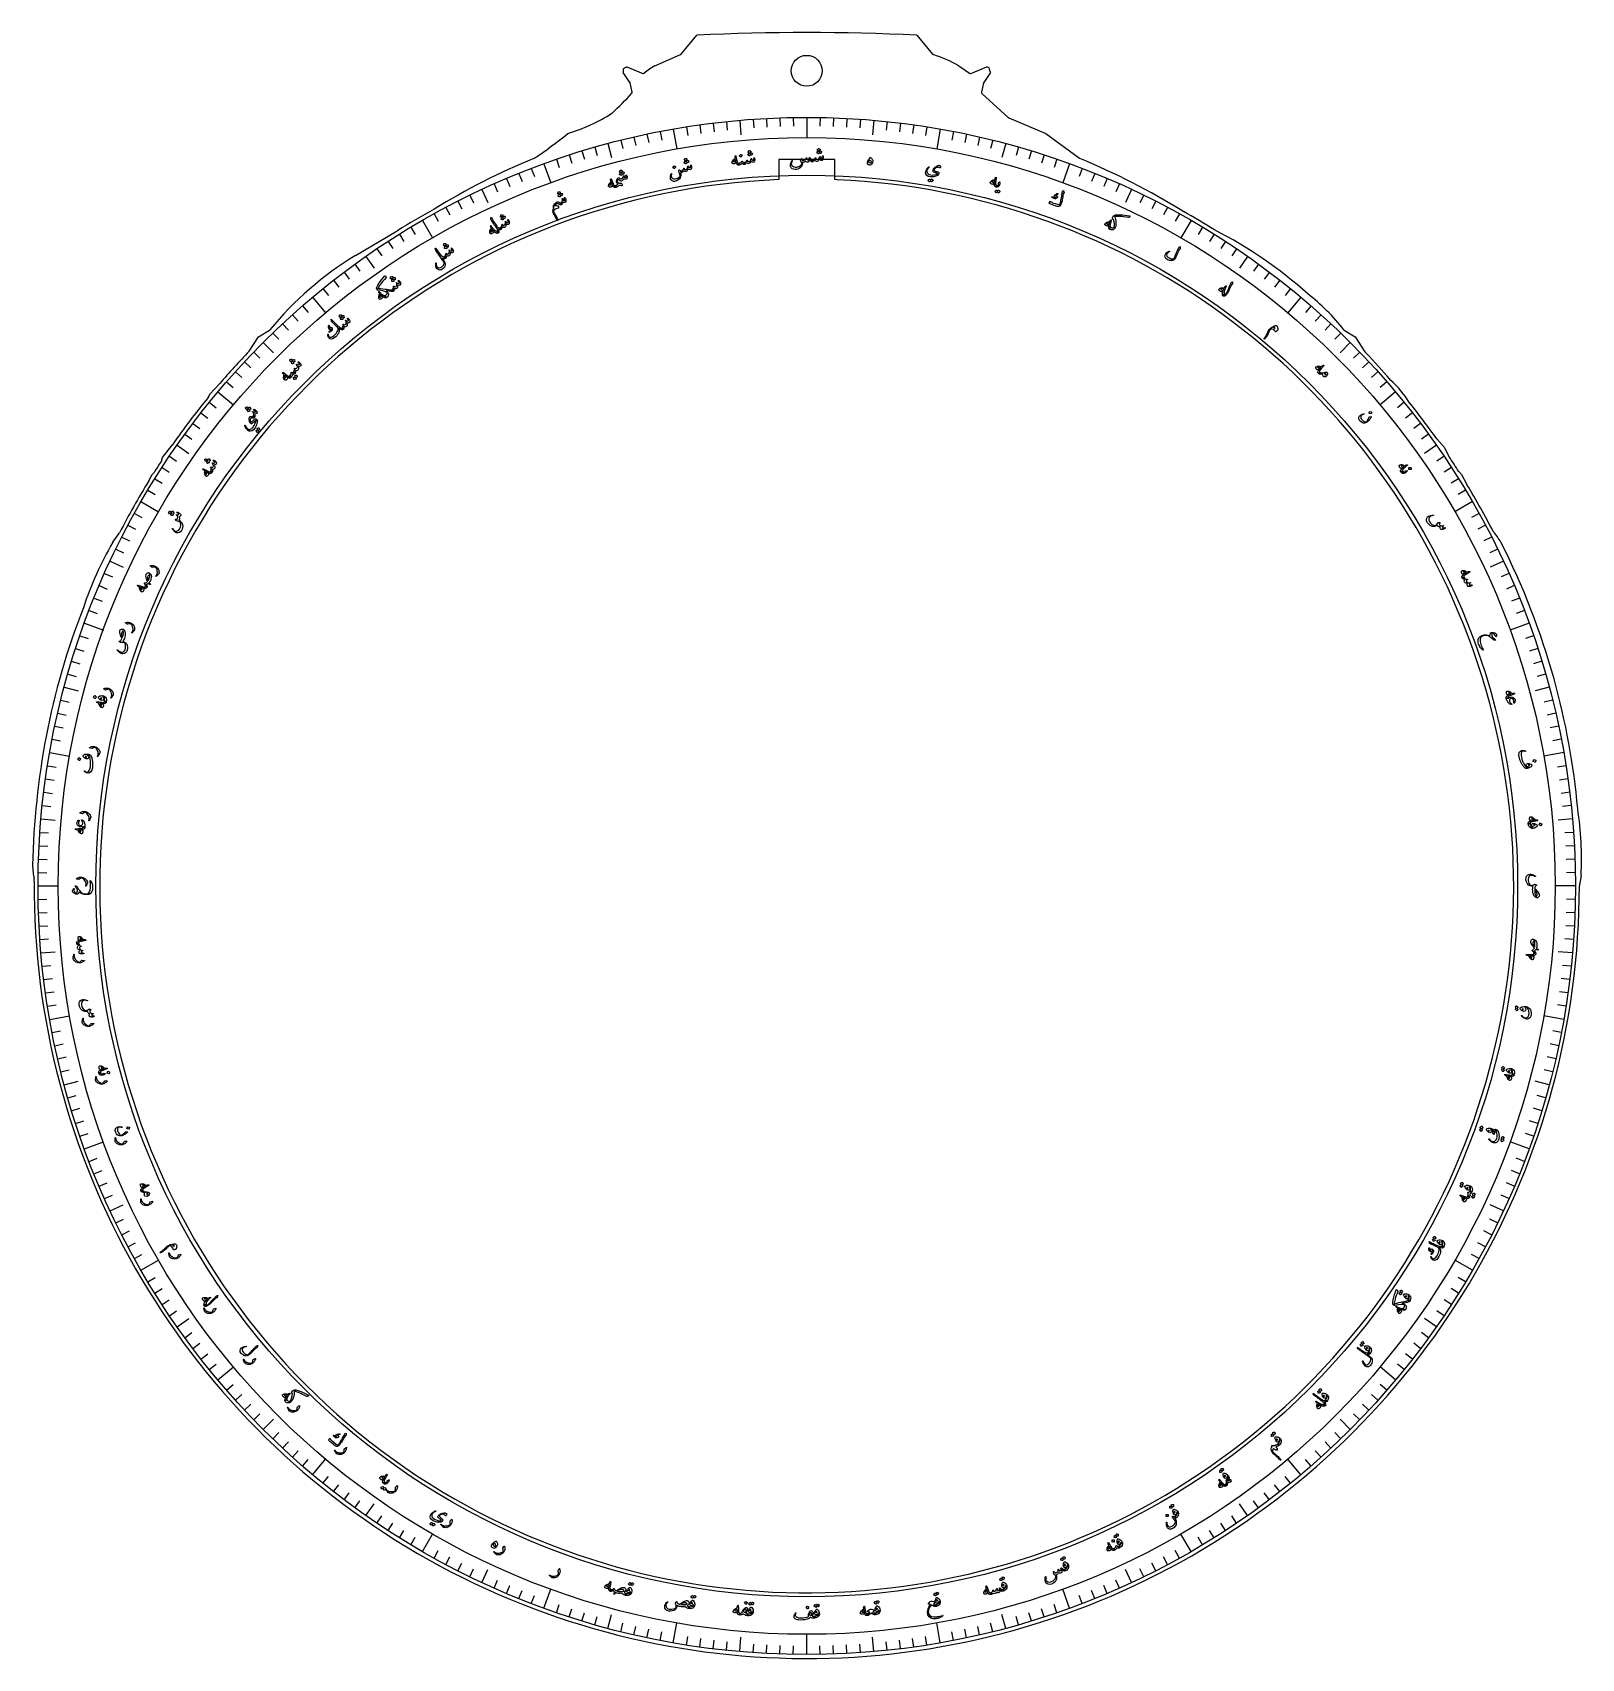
# Model space of a CAD drawing. Header units: millimetres. Extents: x -83 to 83, y -82 to 91.
import ezdxf

# ---------------------------------------------------------------- set-up
doc = ezdxf.new("R2010")
doc.units = ezdxf.units.MM
for name, color, linetype in [('CUT_INNER', 6, 'Continuous'), ('CUT_OUTER', 1, 'Continuous'), ('ENGRAVE', 7, 'Continuous'), ('ENGRAVE_FINE', 8, 'Continuous'), ('TEXT', 5, 'Continuous')]:
    doc.layers.add(name, color=color, linetype=linetype)

msp = doc.modelspace()

# ---------------------------------------------------------------- linework, layer by layer
at = {"layer": 'CUT_INNER'}
for points in [[(2.9875, 77.5675), (-2.9875, 77.5675), (-2.9875, 75.428)], [(3.2413, 75.4179), (2.9875, 75.428), (2.9875, 77.5675)]]:
    msp.add_lwpolyline(points, dxfattribs=at)
msp.add_circle((0, 87.0531), 1.65, dxfattribs=at)
for centre, radius, start, end in [((-0.0003, -0.0001), 75.4873, 92.267929, 240.117327), ((0, 0), 75.4875, 240.117188, 87.539063)]:
    msp.add_arc(centre, radius, start, end, dxfattribs=at)
at = {"layer": 'CUT_OUTER'}
for points in [[(-13.4139, 88.83), (-11.7503, 90.8503), (-11.7479, 90.8529)], [(11.7702, 90.8529), (11.7726, 90.8503), (13.4353, 88.83)], [(-16.207, 87.5975), (-13.4698, 88.7878)], [(-18.8792, 85.811), (-19.5851, 86.8694), (-19.587, 86.8726)], [(-19.2258, 87.4754), (-19.2224, 87.4742), (-17.4918, 86.7822)], [(16.2358, 87.5939), (17.3724, 86.7985)], [(17.5141, 86.7822), (19.2448, 87.4743), (19.2481, 87.4754)], [(19.6092, 86.8725), (19.6073, 86.8693), (18.9015, 85.811)], [(-18.6406, 84.7823), (-18.8575, 85.7602)], [(18.8798, 85.7602), (18.6638, 84.7865)], [(18.7088, 84.6434), (21.5201, 82.0662)], [(-20.7997, 82.5276), (-20.7888, 82.5359)], [(21.5629, 82.0386), (25.5149, 80.3616), (25.5188, 80.3597), (25.5224, 80.3574), (29.1264, 77.7148), (29.1377, 77.7073), (29.1496, 77.7008)], [(-25.4974, 80.3598), (-25.4944, 80.3611)], [(-29.1273, 77.7008), (-29.1154, 77.7073)], [(40.1688, 72.0603), (40.2229, 72.0303)], [(-48.175, 67.3316), (-48.1665, 67.3375), (-43.8931, 69.854), (-43.7088, 69.9699)], [(-59.5268, 57.1205), (-58.5455, 58.648), (-58.5435, 58.6508), (-58.5407, 58.6527), (-57.3568, 59.3629)], [(57.3789, 59.3625), (58.5621, 58.6527), (58.565, 58.6508), (58.567, 58.648), (59.5943, 57.0501), (59.7504, 56.8871)], [(-63.9192, 52.1586), (-63.7317, 52.4958), (-63.7294, 52.4995), (-63.7266, 52.503), (-62.6762, 53.646)], [(64.3781, 51.5915), (64.4108, 51.5509)], [(-68.901, 45.3749), (-68.7961, 45.7427), (-68.7949, 45.7462), (-68.7928, 45.7491), (-67.764, 47.0561), (-67.741, 47.0894)], [(67.2767, 47.7497), (68.0908, 46.8336), (68.0929, 46.831), (68.0945, 46.8282), (68.5779, 45.8619), (68.5962, 45.8345)], [(-70.2522, 43.2535), (-69.8828, 43.9334), (-69.8806, 43.9369), (-69.8781, 43.9402), (-69.6872, 44.158)], [(69.6291, 44.2491), (69.8995, 43.9401), (69.9021, 43.9369), (69.9042, 43.9334), (70.4448, 42.9388), (70.501, 42.8469)], [(-74.0993, 36.7032), (-73.3677, 37.7275)], [(-82.4984, 0.5062), (-82.496, 0.7734)], [(82.6859, 1.1184), (82.5665, 0.2807), (82.5659, 0.2773), (82.5631, 0.2753), (82.4993, 0.2327)], [(82.4993, 0.2327), (82.5, 0)]]:
    msp.add_lwpolyline(points, dxfattribs=at)
for centre, radius, start, end in [((0.0111, -148.9146), 240.0557, 87.19226, 92.807739), ((-13.5297, 88.9254), 0.15, 293.502305, 320.53158), ((13.5511, 88.9254), 0.15, 219.454683, 246.503926), ((8.9276, 74.5458), 14.9554, 60.746884, 72.232308), ((-15.9337, 87.0536), 3.6578, 177.163591, 182.836753), ((-16.9779, 83.7124), 4.3833, 120.852386, 126.529067), ((-12.8039, 81.5112), 6.9731, 119.211183, 130.690377), ((18.1029, 84.8843), 2.8329, 60.710315, 66.1566), ((14.5608, 85.8692), 5.1472, 11.240998, 16.778447), ((-19.004, 85.7277), 0.15, 12.510367, 33.700121), ((-17.4361, 86.9214), 0.15, 248.203095, 304.981498), ((17.4584, 86.9214), 0.15, 235.018502, 291.796905), ((19.0263, 85.7277), 0.15, 146.299879, 167.489633), ((-42.8348, 106.6896), 32.7021, 312.387926, 317.638901), ((-18.787, 84.7498), 0.15, 320.760835, 12.510367), ((18.8102, 84.754), 0.15, 167.489633, 227.486595), ((-30.892, 98.2273), 18.6637, 286.81013, 302.734355), ((21.6214, 82.1767), 0.15, 227.486595, 247.006708), ((-56.6151, 119.01), 49.62, 303.656064, 308.838014), ((-0.7615, 8.8227), 74.4903, 112.383145, 121.59557), ((-0.3664, 6.4549), 77.1179, 58.289585, 67.496613), ((-0.0177, 0.0291), 82.4659, 118.833735, 121.992478), ((0.3667, 0.6382), 81.764, 58.138715, 60.826642), ((21.4027, 27.1829), 48.2688, 48.317665, 62.718814), ((-29.2405, 36.2799), 36.3693, 121.373633, 140.545812), ((40.1276, 46.0097), 21.8053, 37.858171, 52.169295), ((-57.4339, 59.4915), 0.15, 300.957993, 318.008457), ((57.4561, 59.4911), 0.15, 221.415276, 239.042007), ((-0.6548, 0.5936), 81.6162, 136.164169, 139.456722), ((0.5115, 0.4751), 81.8019, 40.897764, 43.599751), ((54.6328, 45.5357), 11.4736, 31.85745, 47.773295), ((-0.2015, 0.1456), 82.2514, 140.77512, 145.1985), ((0.3771, 0.2925), 82.0228, 35.351178, 38.676989), ((-2.1418, 1.3801), 79.9521, 146.614806, 147.653039), ((1.9907, 1.3125), 80.1156, 32.407208, 33.760463), ((-0.2896, 0.1676), 82.1654, 148.37346, 152.798231), ((0.2646, 0.1542), 82.1938, 27.289749, 31.292993), ((-40.5944, 17.479), 38.6284, 150.154018, 161.543118), ((67.9887, 33.1808), 7.0725, 29.810429, 41.199529), ((3.9901, 1.06), 78.6697, 15.515009, 26.935817), ((-3.6188, 0.9441), 79.037, 158.657979, 169.048288), ((5.3359, 1.3437), 77.2972, 5.114369, 15.57918), ((4.0698, 0.024), 86.7621, 169.416375, 178.55615), ((45.6278, 2.8072), 37.0966, 357.390802, 8.412369), ((-74.5003, 2.4412), 8.1677, 181.62066, 191.781966), ((0, 0), 82.5, 179.648438, 0)]:
    msp.add_arc(centre, radius, start, end, dxfattribs=at)
at = {"layer": 'ENGRAVE'}
for points in [[(-7.1537, 81.7669), (-7.0192, 80.23)], [(0, 82.0793), (0, 79.9194)], [(7.1537, 81.7669), (7.0192, 80.23)], [(-14.2529, 80.8323), (-13.8779, 78.7052)], [(14.2529, 80.8323), (13.8779, 78.7052)], [(-21.2437, 79.2825), (-20.8444, 77.7923)], [(21.2437, 79.2825), (20.8444, 77.7923)], [(-28.0728, 77.1293), (-27.334, 75.0997)], [(28.0728, 77.1293), (27.334, 75.0997)], [(-34.6882, 74.3891), (-34.0362, 72.9909)], [(34.6882, 74.3891), (34.0362, 72.9909)], [(-41.0396, 71.0827), (-39.9597, 69.2122)], [(41.0396, 71.0827), (39.9597, 69.2122)], [(-47.0787, 67.2354), (-46.1938, 65.9716)], [(47.0787, 67.2354), (46.1938, 65.9716)], [(-52.7595, 62.8764), (-51.3712, 61.2218)], [(52.7595, 62.8764), (51.3712, 61.2218)], [(-58.0388, 58.0388), (-56.9479, 56.9479)], [(58.0388, 58.0388), (56.9479, 56.9479)], [(-62.8764, 52.7595), (-61.2218, 51.3712)], [(62.8764, 52.7595), (61.2218, 51.3712)], [(-67.2354, 47.0787), (-65.9716, 46.1938)], [(67.2354, 47.0787), (65.9716, 46.1938)], [(-71.0827, 41.0396), (-69.2122, 39.9597)], [(71.0827, 41.0396), (69.2122, 39.9597)], [(-74.3891, 34.6882), (-72.9909, 34.0362)], [(74.3891, 34.6882), (72.9909, 34.0362)], [(-77.1293, 28.0728), (-75.0997, 27.334)], [(77.1293, 28.0728), (75.0997, 27.334)], [(-79.2825, 21.2437), (-77.7923, 20.8444)], [(79.2825, 21.2437), (77.7923, 20.8444)], [(-80.8323, 14.2529), (-78.7052, 13.8779)], [(80.8323, 14.2529), (78.7052, 13.8779)], [(-81.7669, 7.1537), (-80.23, 7.0192)], [(81.7669, 7.1537), (80.23, 7.0192)], [(-82.0793, 0), (-79.9194, 0)], [(82.0793, 0), (79.9194, 0)], [(-81.7669, -7.1537), (-80.23, -7.0192)], [(81.7669, -7.1537), (80.23, -7.0192)], [(-80.8323, -14.2529), (-78.7052, -13.8779)], [(80.8323, -14.2529), (78.7052, -13.8779)], [(-79.2825, -21.2437), (-77.7923, -20.8444)], [(79.2825, -21.2437), (77.7923, -20.8444)], [(-77.1293, -28.0728), (-75.0997, -27.334)], [(77.1293, -28.0728), (75.0997, -27.334)], [(-74.3891, -34.6882), (-72.9909, -34.0362)], [(74.3891, -34.6882), (72.9909, -34.0362)], [(-71.0827, -41.0396), (-69.2122, -39.9597)], [(71.0827, -41.0396), (69.2122, -39.9597)], [(-67.2354, -47.0787), (-65.9716, -46.1938)], [(67.2354, -47.0787), (65.9716, -46.1938)], [(-62.8764, -52.7595), (-61.2218, -51.3712)], [(62.8764, -52.7595), (61.2218, -51.3712)], [(-58.0388, -58.0388), (-56.9479, -56.9479)], [(58.0388, -58.0388), (56.9479, -56.9479)], [(-52.7595, -62.8764), (-51.3712, -61.2218)], [(52.7595, -62.8764), (51.3712, -61.2218)], [(-47.0787, -67.2354), (-46.1938, -65.9716)], [(47.0787, -67.2354), (46.1938, -65.9716)], [(-41.0396, -71.0827), (-39.9597, -69.2122)], [(41.0396, -71.0827), (39.9597, -69.2122)], [(-34.6882, -74.3891), (-34.0362, -72.9909)], [(34.6882, -74.3891), (34.0362, -72.9909)], [(-28.0728, -77.1293), (-27.334, -75.0997)], [(28.0728, -77.1293), (27.334, -75.0997)], [(-21.2437, -79.2825), (-20.8444, -77.7923)], [(21.2437, -79.2825), (20.8444, -77.7923)], [(-14.2529, -80.8323), (-13.8779, -78.7052)], [(14.2529, -80.8323), (13.8779, -78.7052)], [(-7.1537, -81.7669), (-7.0192, -80.23)], [(0, -82.0793), (0, -79.9194)], [(7.1537, -81.7669), (7.0192, -80.23)]]:
    msp.add_lwpolyline(points, dxfattribs=at)
for radius in [82.0793, 79.9194, 75.9082]:
    msp.add_circle((0, 0), radius, dxfattribs=at)
at = {"layer": 'ENGRAVE_FINE'}
for points in [[(-8.5796, 81.6296), (-8.4829, 80.709)], [(-5.7256, 81.8793), (-5.661, 80.9559)], [(-4.2957, 81.9668), (-4.2473, 81.0424)], [(-2.8645, 82.0292), (-2.8322, 81.1042)], [(-1.4325, 82.0667), (-1.4163, 81.1412)], [(1.4325, 82.0667), (1.4163, 81.1412)], [(2.8645, 82.0292), (2.8322, 81.1042)], [(4.2957, 81.9668), (4.2473, 81.0424)], [(5.7256, 81.8793), (5.661, 80.9559)], [(8.5796, 81.6296), (8.4829, 80.709)], [(-18.4638, 79.9756), (-18.2556, 79.0736)], [(-17.0652, 80.2856), (-16.8728, 79.3802)], [(-15.6615, 80.5712), (-15.4848, 79.6626)], [(-12.84, 81.0687), (-12.6952, 80.1545)], [(-11.4232, 81.2805), (-11.2944, 80.3638)], [(-10.0029, 81.4674), (-9.8901, 80.5487)], [(10.0029, 81.4674), (9.8901, 80.5487)], [(11.4232, 81.2805), (11.2944, 80.3638)], [(12.84, 81.0687), (12.6952, 80.1545)], [(15.6615, 80.5712), (15.4848, 79.6626)], [(17.0652, 80.2856), (16.8728, 79.3802)], [(18.4638, 79.9756), (18.2556, 79.0736)], [(-23.9977, 78.4928), (-23.727, 77.6076)], [(-22.6241, 78.8996), (-22.369, 78.0098)], [(-19.8568, 79.6411), (-19.6328, 78.743)], [(19.8568, 79.6411), (19.6328, 78.743)], [(22.6241, 78.8996), (22.369, 78.0098)], [(23.9977, 78.4928), (23.727, 77.6076)], [(-29.4146, 76.6276), (-29.0828, 75.7634)], [(-26.7224, 77.6075), (-26.421, 76.7322)], [(-25.3639, 78.062), (-25.0778, 77.1817)], [(25.3639, 78.062), (25.0778, 77.1817)], [(26.7224, 77.6075), (26.421, 76.7322)], [(29.4146, 76.6276), (29.0828, 75.7634)], [(-33.3846, 74.9831), (-33.0081, 74.1375)], [(-32.0709, 75.5543), (-31.7092, 74.7023)], [(-30.7474, 76.1026), (-30.4007, 75.2443)], [(30.7474, 76.1026), (30.4007, 75.2443)], [(32.0709, 75.5543), (31.7092, 74.7023)], [(33.3846, 74.9831), (33.0081, 74.1375)], [(-37.2632, 73.1331), (-36.843, 72.3084)], [(-35.9812, 73.7723), (-35.5754, 72.9404)], [(35.9812, 73.7723), (35.5754, 72.9404)], [(37.2632, 73.1331), (36.843, 72.3084)], [(-39.7928, 71.7881), (-39.344, 70.9785)], [(-38.5339, 72.4717), (-38.0993, 71.6544)], [(38.5339, 72.4717), (38.0993, 71.6544)], [(39.7928, 71.7881), (39.344, 70.9785)], [(-43.4954, 69.6072), (-43.0049, 68.8222)], [(-42.2739, 70.3556), (-41.7972, 69.5622)], [(42.2739, 70.3556), (41.7972, 69.5622)], [(43.4954, 69.6072), (43.0049, 68.8222)], [(-45.8981, 68.0468), (-45.3805, 67.2794)], [(-44.7036, 68.8375), (-44.1994, 68.0611)], [(44.7036, 68.8375), (44.1994, 68.0611)], [(45.8981, 68.0468), (45.3805, 67.2794)], [(-48.245, 66.4035), (-47.7009, 65.6546)], [(48.245, 66.4035), (47.7009, 65.6546)], [(-50.533, 64.6793), (-49.9631, 63.9499)], [(-49.3965, 65.5514), (-48.8395, 64.8121)], [(49.3965, 65.5514), (48.8395, 64.8121)], [(50.533, 64.6793), (49.9631, 63.9499)], [(-51.6541, 63.7876), (-51.0716, 63.0682)], [(51.6541, 63.7876), (51.0716, 63.0682)], [(-54.9217, 60.9968), (-54.3024, 60.3089)], [(-53.8488, 61.946), (-53.2416, 61.2474)], [(53.8488, 61.946), (53.2416, 61.2474)], [(54.9217, 60.9968), (54.3024, 60.3089)], [(-57.017, 59.0429), (-56.374, 58.377)], [(-55.9779, 60.029), (-55.3466, 59.352)], [(55.9779, 60.029), (55.3466, 59.352)], [(57.017, 59.0429), (56.374, 58.377)], [(-60.029, 55.9779), (-59.352, 55.3466)], [(-59.0429, 57.017), (-58.377, 56.374)], [(59.0429, 57.017), (58.377, 56.374)], [(60.029, 55.9779), (59.352, 55.3466)], [(-61.946, 53.8488), (-61.2474, 53.2416)], [(-60.9968, 54.9217), (-60.3089, 54.3024)], [(60.9968, 54.9217), (60.3089, 54.3024)], [(61.946, 53.8488), (61.2474, 53.2416)], [(-64.6793, 50.533), (-63.9499, 49.9631)], [(-63.7876, 51.6541), (-63.0682, 51.0716)], [(63.7876, 51.6541), (63.0682, 51.0716)], [(64.6793, 50.533), (63.9499, 49.9631)], [(-65.5514, 49.3965), (-64.8121, 48.8395)], [(65.5514, 49.3965), (64.8121, 48.8395)], [(-66.4035, 48.245), (-65.6546, 47.7009)], [(66.4035, 48.245), (65.6546, 47.7009)], [(-68.0468, 45.8981), (-67.2794, 45.3805)], [(68.0468, 45.8981), (67.2794, 45.3805)], [(-69.6072, 43.4954), (-68.8222, 43.0049)], [(-68.8375, 44.7036), (-68.0611, 44.1994)], [(68.8375, 44.7036), (68.0611, 44.1994)], [(69.6072, 43.4954), (68.8222, 43.0049)], [(-70.3556, 42.2739), (-69.5622, 41.7972)], [(70.3556, 42.2739), (69.5622, 41.7972)], [(-72.4717, 38.5339), (-71.6544, 38.0993)], [(-71.7881, 39.7928), (-70.9785, 39.344)], [(71.7881, 39.7928), (70.9785, 39.344)], [(72.4717, 38.5339), (71.6544, 38.0993)], [(-73.1331, 37.2632), (-72.3084, 36.843)], [(73.1331, 37.2632), (72.3084, 36.843)], [(-73.7723, 35.9812), (-72.9404, 35.5754)], [(73.7723, 35.9812), (72.9404, 35.5754)], [(-74.9831, 33.3846), (-74.1375, 33.0081)], [(74.9831, 33.3846), (74.1375, 33.0081)], [(-75.5543, 32.0709), (-74.7023, 31.7092)], [(75.5543, 32.0709), (74.7023, 31.7092)], [(-76.1026, 30.7474), (-75.2443, 30.4007)], [(76.1026, 30.7474), (75.2443, 30.4007)], [(-76.6276, 29.4146), (-75.7634, 29.0828)], [(76.6276, 29.4146), (75.7634, 29.0828)], [(-77.6075, 26.7224), (-76.7322, 26.421)], [(77.6075, 26.7224), (76.7322, 26.421)], [(-78.062, 25.3639), (-77.1817, 25.0778)], [(78.062, 25.3639), (77.1817, 25.0778)], [(-78.8996, 22.6241), (-78.0098, 22.369)], [(-78.4928, 23.9977), (-77.6076, 23.727)], [(78.4928, 23.9977), (77.6076, 23.727)], [(78.8996, 22.6241), (78.0098, 22.369)], [(-79.6411, 19.8568), (-78.743, 19.6328)], [(79.6411, 19.8568), (78.743, 19.6328)], [(-79.9756, 18.4638), (-79.0736, 18.2556)], [(79.9756, 18.4638), (79.0736, 18.2556)], [(-80.5712, 15.6615), (-79.6626, 15.4848)], [(-80.2856, 17.0652), (-79.3802, 16.8728)], [(80.2856, 17.0652), (79.3802, 16.8728)], [(80.5712, 15.6615), (79.6626, 15.4848)], [(-81.0687, 12.84), (-80.1545, 12.6952)], [(81.0687, 12.84), (80.1545, 12.6952)], [(-81.2805, 11.4232), (-80.3638, 11.2944)], [(81.2805, 11.4232), (80.3638, 11.2944)], [(-81.4674, 10.0029), (-80.5487, 9.8901)], [(81.4674, 10.0029), (80.5487, 9.8901)], [(-81.6296, 8.5796), (-80.709, 8.4829)], [(81.6296, 8.5796), (80.709, 8.4829)], [(-81.8793, 5.7256), (-80.9559, 5.661)], [(81.8793, 5.7256), (80.9559, 5.661)], [(-81.9668, 4.2957), (-81.0424, 4.2473)], [(81.9668, 4.2957), (81.0424, 4.2473)], [(-82.0292, 2.8645), (-81.1042, 2.8322)], [(82.0292, 2.8645), (81.1042, 2.8322)], [(-82.0667, 1.4325), (-81.1412, 1.4163)], [(82.0667, 1.4325), (81.1412, 1.4163)], [(-82.0667, -1.4325), (-81.1412, -1.4163)], [(82.0667, -1.4325), (81.1412, -1.4163)], [(-82.0292, -2.8645), (-81.1042, -2.8322)], [(82.0292, -2.8645), (81.1042, -2.8322)], [(-81.9668, -4.2957), (-81.0424, -4.2473)], [(81.9668, -4.2957), (81.0424, -4.2473)], [(-81.8793, -5.7256), (-80.9559, -5.661)], [(81.8793, -5.7256), (80.9559, -5.661)], [(-81.6296, -8.5796), (-80.709, -8.4829)], [(81.6296, -8.5796), (80.709, -8.4829)], [(-81.4674, -10.0029), (-80.5487, -9.8901)], [(81.4674, -10.0029), (80.5487, -9.8901)], [(-81.2805, -11.4232), (-80.3638, -11.2944)], [(81.2805, -11.4232), (80.3638, -11.2944)], [(-81.0687, -12.84), (-80.1545, -12.6952)], [(81.0687, -12.84), (80.1545, -12.6952)], [(-80.5712, -15.6615), (-79.6626, -15.4848)], [(80.5712, -15.6615), (79.6626, -15.4848)], [(-80.2856, -17.0652), (-79.3802, -16.8728)], [(80.2856, -17.0652), (79.3802, -16.8728)], [(-79.9756, -18.4638), (-79.0736, -18.2556)], [(79.9756, -18.4638), (79.0736, -18.2556)], [(-79.6411, -19.8568), (-78.743, -19.6328)], [(79.6411, -19.8568), (78.743, -19.6328)], [(-78.8996, -22.6241), (-78.0098, -22.369)], [(78.8996, -22.6241), (78.0098, -22.369)], [(-78.4928, -23.9977), (-77.6076, -23.727)], [(78.4928, -23.9977), (77.6076, -23.727)], [(-78.062, -25.3639), (-77.1817, -25.0778)], [(78.062, -25.3639), (77.1817, -25.0778)], [(-77.6075, -26.7224), (-76.7322, -26.421)], [(77.6075, -26.7224), (76.7322, -26.421)], [(-76.6276, -29.4146), (-75.7634, -29.0828)], [(76.6276, -29.4146), (75.7634, -29.0828)], [(-76.1026, -30.7474), (-75.2443, -30.4007)], [(76.1026, -30.7474), (75.2443, -30.4007)], [(-75.5543, -32.0709), (-74.7023, -31.7092)], [(75.5543, -32.0709), (74.7023, -31.7092)], [(-74.9831, -33.3846), (-74.1375, -33.0081)], [(74.9831, -33.3846), (74.1375, -33.0081)], [(-73.7723, -35.9812), (-72.9404, -35.5754)], [(73.7723, -35.9812), (72.9404, -35.5754)], [(-73.1331, -37.2632), (-72.3084, -36.843)], [(-72.4717, -38.5339), (-71.6544, -38.0993)], [(72.4717, -38.5339), (71.6544, -38.0993)], [(73.1331, -37.2632), (72.3084, -36.843)], [(-71.7881, -39.7928), (-70.9785, -39.344)], [(71.7881, -39.7928), (70.9785, -39.344)], [(-70.3556, -42.2739), (-69.5622, -41.7972)], [(-69.6072, -43.4954), (-68.8222, -43.0049)], [(69.6072, -43.4954), (68.8222, -43.0049)], [(70.3556, -42.2739), (69.5622, -41.7972)], [(-68.8375, -44.7036), (-68.0611, -44.1994)], [(68.8375, -44.7036), (68.0611, -44.1994)], [(-68.0468, -45.8981), (-67.2794, -45.3805)], [(68.0468, -45.8981), (67.2794, -45.3805)], [(-66.4035, -48.245), (-65.6546, -47.7009)], [(66.4035, -48.245), (65.6546, -47.7009)], [(-65.5514, -49.3965), (-64.8121, -48.8395)], [(-64.6793, -50.533), (-63.9499, -49.9631)], [(64.6793, -50.533), (63.9499, -49.9631)], [(65.5514, -49.3965), (64.8121, -48.8395)], [(-63.7876, -51.6541), (-63.0682, -51.0716)], [(63.7876, -51.6541), (63.0682, -51.0716)], [(-61.946, -53.8488), (-61.2474, -53.2416)], [(61.946, -53.8488), (61.2474, -53.2416)], [(-60.9968, -54.9217), (-60.3089, -54.3024)], [(-60.029, -55.9779), (-59.352, -55.3466)], [(60.029, -55.9779), (59.352, -55.3466)], [(60.9968, -54.9217), (60.3089, -54.3024)], [(-59.0429, -57.017), (-58.377, -56.374)], [(59.0429, -57.017), (58.377, -56.374)], [(-57.017, -59.0429), (-56.374, -58.377)], [(57.017, -59.0429), (56.374, -58.377)], [(-55.9779, -60.029), (-55.3466, -59.352)], [(-54.9217, -60.9968), (-54.3024, -60.3089)], [(54.9217, -60.9968), (54.3024, -60.3089)], [(55.9779, -60.029), (55.3466, -59.352)], [(-53.8488, -61.946), (-53.2416, -61.2474)], [(53.8488, -61.946), (53.2416, -61.2474)], [(-51.6541, -63.7876), (-51.0716, -63.0682)], [(-50.533, -64.6793), (-49.9631, -63.9499)], [(50.533, -64.6793), (49.9631, -63.9499)], [(51.6541, -63.7876), (51.0716, -63.0682)], [(-49.3965, -65.5514), (-48.8395, -64.8121)], [(-48.245, -66.4035), (-47.7009, -65.6546)], [(48.245, -66.4035), (47.7009, -65.6546)], [(49.3965, -65.5514), (48.8395, -64.8121)], [(-45.8981, -68.0468), (-45.3805, -67.2794)], [(45.8981, -68.0468), (45.3805, -67.2794)], [(-44.7036, -68.8375), (-44.1994, -68.0611)], [(-43.4954, -69.6072), (-43.0049, -68.8222)], [(43.4954, -69.6072), (43.0049, -68.8222)], [(44.7036, -68.8375), (44.1994, -68.0611)], [(-42.2739, -70.3556), (-41.7972, -69.5622)], [(-39.7928, -71.7881), (-39.344, -70.9785)], [(39.7928, -71.7881), (39.344, -70.9785)], [(42.2739, -70.3556), (41.7972, -69.5622)], [(-38.5339, -72.4717), (-38.0993, -71.6544)], [(-37.2632, -73.1331), (-36.843, -72.3084)], [(37.2632, -73.1331), (36.843, -72.3084)], [(38.5339, -72.4717), (38.0993, -71.6544)], [(-35.9812, -73.7723), (-35.5754, -72.9404)], [(-33.3846, -74.9831), (-33.0081, -74.1375)], [(33.3846, -74.9831), (33.0081, -74.1375)], [(35.9812, -73.7723), (35.5754, -72.9404)], [(-32.0709, -75.5543), (-31.7092, -74.7023)], [(-30.7474, -76.1026), (-30.4007, -75.2443)], [(-29.4146, -76.6276), (-29.0828, -75.7634)], [(29.4146, -76.6276), (29.0828, -75.7634)], [(30.7474, -76.1026), (30.4007, -75.2443)], [(32.0709, -75.5543), (31.7092, -74.7023)], [(-26.7224, -77.6075), (-26.421, -76.7322)], [(-25.3639, -78.062), (-25.0778, -77.1817)], [(-23.9977, -78.4928), (-23.727, -77.6076)], [(-22.6241, -78.8996), (-22.369, -78.0098)], [(22.6241, -78.8996), (22.369, -78.0098)], [(23.9977, -78.4928), (23.727, -77.6076)], [(25.3639, -78.062), (25.0778, -77.1817)], [(26.7224, -77.6075), (26.421, -76.7322)], [(-19.8568, -79.6411), (-19.6328, -78.743)], [(-18.4638, -79.9756), (-18.2556, -79.0736)], [(-17.0652, -80.2856), (-16.8728, -79.3802)], [(-15.6615, -80.5712), (-15.4848, -79.6626)], [(15.6615, -80.5712), (15.4848, -79.6626)], [(17.0652, -80.2856), (16.8728, -79.3802)], [(18.4638, -79.9756), (18.2556, -79.0736)], [(19.8568, -79.6411), (19.6328, -78.743)], [(-12.84, -81.0687), (-12.6952, -80.1545)], [(-11.4232, -81.2805), (-11.2944, -80.3638)], [(-10.0029, -81.4674), (-9.8901, -80.5487)], [(-8.5796, -81.6296), (-8.4829, -80.709)], [(-5.7256, -81.8793), (-5.661, -80.9559)], [(-4.2957, -81.9668), (-4.2473, -81.0424)], [(-2.8645, -82.0292), (-2.8322, -81.1042)], [(-1.4325, -82.0667), (-1.4163, -81.1412)], [(1.4325, -82.0667), (1.4163, -81.1412)], [(2.8645, -82.0292), (2.8322, -81.1042)], [(4.2957, -81.9668), (4.2473, -81.0424)], [(5.7256, -81.8793), (5.661, -80.9559)], [(8.5796, -81.6296), (8.4829, -80.709)], [(10.0029, -81.4674), (9.8901, -80.5487)], [(11.4232, -81.2805), (11.2944, -80.3638)], [(12.84, -81.0687), (12.6952, -80.1545)]]:
    msp.add_lwpolyline(points, dxfattribs=at)
at = {"layer": 'TEXT'}
for points in [[(-5.9746, 78.3026), (-5.9719, 78.3057), (-5.968, 78.3077), (-5.9628, 78.3087), (-5.9564, 78.3086), (-5.9329, 78.3019), (-5.91, 78.2942), (-5.8878, 78.2856), (-5.8663, 78.2761), (-5.8453, 78.2655), (-5.8246, 78.2537), (-5.8043, 78.2408), (-5.7844, 78.2266), (-5.7804, 78.2222), (-5.7785, 78.2173), (-5.7785, 78.2119), (-5.7806, 78.2061), (-5.8788, 78.0229), (-5.8816, 78.0204), (-5.8861, 78.0201), (-5.8922, 78.0219), (-5.8999, 78.026), (-5.905, 78.0288), (-5.913, 78.0331), (-5.9239, 78.0389), (-5.9376, 78.0462), (-5.9542, 78.055), (-5.9737, 78.0649), (-5.996, 78.0761), (-6.0212, 78.0884), (-6.0922, 77.9533), (-6.096, 77.9498), (-6.1012, 77.9491), (-6.1078, 77.9512), (-6.1157, 77.9561), (-6.1226, 77.9602), (-6.1334, 77.9663), (-6.1481, 77.9744), (-6.1668, 77.9845), (-6.1898, 77.9966), (-6.2172, 78.0106), (-6.2492, 78.0265), (-6.2858, 78.0444), (-6.2897, 78.0476), (-6.2915, 78.0509), (-6.2914, 78.0544), (-6.2892, 78.0581), (-6.1888, 78.2327), (-6.1861, 78.2358), (-6.1822, 78.2379), (-6.177, 78.2389), (-6.1706, 78.2388), (-6.154, 78.2341), (-6.1374, 78.229), (-6.121, 78.2234), (-6.1047, 78.2173), (-6.0886, 78.2107), (-6.073, 78.2033), (-6.0577, 78.1952), (-6.0427, 78.1863)], [(-6.1537, 78.5294), (-6.151, 78.5325), (-6.147, 78.5346), (-6.1418, 78.5356), (-6.1354, 78.5355), (-6.1118, 78.5288), (-6.0888, 78.5212), (-6.0666, 78.5126), (-6.045, 78.5032), (-6.0239, 78.4926), (-6.0032, 78.4809), (-5.9828, 78.468), (-5.9627, 78.4539), (-5.9577, 78.4487), (-5.9549, 78.4435), (-5.9545, 78.4385), (-5.9565, 78.4336), (-6.0547, 78.2502), (-6.0585, 78.2467), (-6.0637, 78.246), (-6.0703, 78.2481), (-6.0783, 78.253), (-6.0852, 78.2571), (-6.096, 78.2632), (-6.1108, 78.2713), (-6.1296, 78.2814), (-6.1526, 78.2934), (-6.1801, 78.3075), (-6.2122, 78.3235), (-6.2489, 78.3414), (-6.2538, 78.3444), (-6.2564, 78.3477), (-6.2567, 78.3512), (-6.2546, 78.3548)], [(1.4039, 78.5177), (1.4068, 78.5205), (1.4109, 78.5221), (1.4162, 78.5226), (1.4226, 78.5219), (1.4454, 78.513), (1.4674, 78.5032), (1.4887, 78.4926), (1.5092, 78.4811), (1.5291, 78.4686), (1.5486, 78.4549), (1.5676, 78.4401), (1.5861, 78.4242), (1.5896, 78.4193), (1.5911, 78.4143), (1.5906, 78.4089), (1.588, 78.4034), (1.473, 78.2302), (1.47, 78.228), (1.4655, 78.2281), (1.4595, 78.2305), (1.4522, 78.2352), (1.4474, 78.2385), (1.4399, 78.2435), (1.4297, 78.2504), (1.4167, 78.259), (1.401, 78.2692), (1.3825, 78.2809), (1.3613, 78.2941), (1.3374, 78.3088), (1.254, 78.181), (1.2499, 78.1779), (1.2446, 78.1777), (1.2383, 78.1804), (1.2309, 78.1859), (1.2244, 78.1907), (1.2142, 78.1977), (1.2003, 78.2072), (1.1826, 78.219), (1.1609, 78.2332), (1.1349, 78.2497), (1.1045, 78.2686), (1.0698, 78.2899), (1.0663, 78.2934), (1.0647, 78.2968), (1.0652, 78.3003), (1.0677, 78.3037), (1.1841, 78.4682), (1.187, 78.471), (1.1911, 78.4727), (1.1964, 78.4732), (1.2028, 78.4725), (1.2189, 78.4663), (1.2349, 78.4596), (1.2507, 78.4525), (1.2664, 78.445), (1.2817, 78.4369), (1.2966, 78.4281), (1.3111, 78.4185), (1.3251, 78.4083)], [(1.2469, 78.7603), (1.2499, 78.7631), (1.254, 78.7648), (1.2593, 78.7653), (1.2657, 78.7646), (1.2885, 78.7557), (1.3107, 78.746), (1.332, 78.7354), (1.3527, 78.7239), (1.3727, 78.7115), (1.3922, 78.6979), (1.4113, 78.6831), (1.4299, 78.6672), (1.4345, 78.6615), (1.4367, 78.6561), (1.4366, 78.6511), (1.4342, 78.6463), (1.3192, 78.473), (1.3151, 78.4699), (1.3099, 78.4697), (1.3035, 78.4724), (1.296, 78.478), (1.2895, 78.4827), (1.2793, 78.4898), (1.2653, 78.4992), (1.2476, 78.5111), (1.2259, 78.5252), (1.1997, 78.5418), (1.1693, 78.5607), (1.1345, 78.582), (1.1299, 78.5855), (1.1276, 78.589), (1.1276, 78.5925), (1.13, 78.5959)], [(-19.9291, 76.4459), (-19.927, 76.4494), (-19.9234, 76.4521), (-19.9185, 76.454), (-19.9121, 76.4551), (-19.8876, 76.4527), (-19.8636, 76.4492), (-19.8402, 76.4447), (-19.8172, 76.4392), (-19.7945, 76.4326), (-19.772, 76.4247), (-19.7496, 76.4156), (-19.7273, 76.4053), (-19.7214, 76.401), (-19.7178, 76.3964), (-19.7165, 76.3915), (-19.7176, 76.3863), (-19.7823, 76.1884), (-19.7855, 76.1843), (-19.7905, 76.1827), (-19.7974, 76.1836), (-19.8061, 76.187), (-19.8136, 76.1898), (-19.8254, 76.1939), (-19.8414, 76.1993), (-19.8617, 76.2059), (-19.8865, 76.2138), (-19.9162, 76.2227), (-19.9507, 76.2328), (-19.99, 76.2439), (-19.9954, 76.2461), (-19.9986, 76.2488), (-19.9995, 76.2522), (-19.9981, 76.2561)], [(-13.634, 76.4659), (-13.6288, 76.4797), (-13.6213, 76.4869), (-13.6115, 76.4875), (-13.5993, 76.4815), (-13.592, 76.476), (-13.5836, 76.469), (-13.574, 76.4605), (-13.5633, 76.4503), (-13.5516, 76.4388), (-13.5391, 76.4259), (-13.5258, 76.4117), (-13.5116, 76.3962), (-13.4923, 76.3802), (-13.4691, 76.3704), (-13.442, 76.3668), (-13.4111, 76.3694), (-13.3893, 76.3702), (-13.3716, 76.3641), (-13.358, 76.3511), (-13.3484, 76.3312), (-13.3428, 76.3089), (-13.3407, 76.284), (-13.3418, 76.2564), (-13.3463, 76.2262), (-13.3522, 76.2006), (-13.3589, 76.1818), (-13.3666, 76.1699), (-13.3752, 76.1649), (-13.4452, 76.1526), (-13.4373, 76.0195), (-13.4468, 75.8887), (-13.4737, 75.76), (-13.5179, 75.6335), (-13.5961, 75.5016), (-13.7086, 75.3951), (-13.8555, 75.3137), (-14.0368, 75.2572), (-14.1333, 75.2439), (-14.2229, 75.2481), (-14.3059, 75.27), (-14.3821, 75.3095), (-14.4465, 75.3628), (-14.496, 75.4257), (-14.5305, 75.4982), (-14.5501, 75.5803), (-14.5541, 75.6262), (-14.5539, 75.6768), (-14.5494, 75.7322), (-14.5408, 75.7924), (-14.5282, 75.8573), (-14.512, 75.9268), (-14.4921, 76.001), (-14.4684, 76.0799), (-14.4659, 76.0865), (-14.4625, 76.0916), (-14.4582, 76.0951), (-14.453, 76.0969), (-14.4455, 76.0978), (-14.439, 76.0972), (-14.4334, 76.0954), (-14.4287, 76.0922), (-14.4243, 76.0867), (-14.4222, 76.0799), (-14.4226, 76.0717), (-14.4253, 76.0623), (-14.4544, 75.9538), (-14.4719, 75.8649), (-14.4779, 75.7955), (-14.4724, 75.7456), (-14.4188, 75.6189), (-14.3315, 75.537), (-14.2105, 75.4998), (-14.0556, 75.5072), (-13.8832, 75.5516), (-13.7381, 75.6178), (-13.6203, 75.7061), (-13.5298, 75.8165), (-13.5416, 75.9502), (-13.5662, 76.0696), (-13.6037, 76.1747), (-13.6542, 76.2654), (-13.6626, 76.2787), (-13.6684, 76.2892), (-13.6717, 76.297), (-13.6725, 76.302)], [(-14.2059, 76.885), (-14.2036, 76.8884), (-14.1999, 76.8908), (-14.1949, 76.8923), (-14.1885, 76.8929), (-14.1409, 76.8832), (-14.0951, 76.8691), (-14.0512, 76.8504), (-14.0091, 76.8273), (-14.0047, 76.8234), (-14.0023, 76.8192), (-14.0019, 76.8146), (-14.0035, 76.8096), (-14.0789, 76.6175), (-14.0821, 76.6127), (-14.0871, 76.6107), (-14.0937, 76.6117), (-14.1021, 76.6156), (-14.1093, 76.6189), (-14.1206, 76.6239), (-14.1361, 76.6304), (-14.1557, 76.6385), (-14.1797, 76.6482), (-14.2083, 76.6593), (-14.2417, 76.6719), (-14.2798, 76.6859), (-14.2849, 76.6885), (-14.2879, 76.6915), (-14.2885, 76.6949), (-14.2868, 76.6987)], [(-12.3821, 76.9988), (-12.3777, 77.003), (-12.3716, 77.0028), (-12.364, 76.9982), (-12.3548, 76.9891), (-12.3439, 76.9731), (-12.3338, 76.9493), (-12.3245, 76.9177), (-12.316, 76.8785), (-12.3081, 76.8336), (-12.3035, 76.7894), (-12.3022, 76.7458), (-12.3042, 76.7028), (-12.3165, 76.6179), (-12.3353, 76.5552), (-12.3605, 76.5149), (-12.3923, 76.497), (-12.4729, 76.4887), (-12.5502, 76.4975), (-12.6243, 76.5235), (-12.6952, 76.5666), (-12.7238, 76.4754), (-12.7633, 76.4014), (-12.8138, 76.3446), (-12.8752, 76.3048), (-12.9436, 76.2868), (-13.0169, 76.2925), (-13.0952, 76.3218), (-13.1785, 76.3748), (-13.224, 76.2901), (-13.2718, 76.2269), (-13.3222, 76.1852), (-13.3752, 76.1649), (-13.3873, 76.1692), (-13.401, 76.1861), (-13.4164, 76.2156), (-13.4335, 76.2577), (-13.4445, 76.3003), (-13.4444, 76.3331), (-13.4333, 76.3562), (-13.4111, 76.3694), (-13.3107, 76.4114), (-13.2271, 76.4735), (-13.1603, 76.5557), (-13.1103, 76.6581), (-13.1076, 76.6637), (-13.1044, 76.6679), (-13.1006, 76.6707), (-13.0963, 76.6722), (-13.0908, 76.6725), (-13.0857, 76.6716), (-13.081, 76.6695), (-13.0766, 76.6662), (-13.0724, 76.6543), (-13.0738, 76.6327), (-13.0809, 76.6014), (-13.0936, 76.5603), (-13.0635, 76.5354), (-13.0208, 76.5206), (-12.9655, 76.5158), (-12.8977, 76.521), (-12.8173, 76.5525), (-12.7539, 76.6217), (-12.7076, 76.7287), (-12.6781, 76.8734), (-12.6767, 76.8808), (-12.6743, 76.8863), (-12.6711, 76.8899), (-12.667, 76.8916), (-12.6605, 76.8921), (-12.6547, 76.8913), (-12.6495, 76.8892), (-12.645, 76.8859), (-12.6412, 76.8806), (-12.6385, 76.8752), (-12.637, 76.8696), (-12.6367, 76.8639), (-12.6437, 76.7645), (-12.6132, 76.7452), (-12.5778, 76.7297), (-12.5374, 76.7179), (-12.4922, 76.7098), (-12.4489, 76.7068), (-12.4168, 76.7098), (-12.3959, 76.7188), (-12.3863, 76.734), (-12.3857, 76.7548), (-12.3925, 76.7832), (-12.4066, 76.8192), (-12.4281, 76.8628), (-12.4278, 76.8761), (-12.42, 76.9032), (-12.4048, 76.9441), (-12.3821, 76.9988)], [(-12.7856, 77.4824), (-12.7832, 77.4857), (-12.7794, 77.4881), (-12.7744, 77.4895), (-12.768, 77.49), (-12.7439, 77.4853), (-12.7205, 77.4797), (-12.6977, 77.473), (-12.6754, 77.4654), (-12.6535, 77.4567), (-12.6319, 77.4468), (-12.6106, 77.4357), (-12.5895, 77.4233), (-12.5851, 77.4192), (-12.5827, 77.4145), (-12.5823, 77.4092), (-12.5839, 77.4032), (-12.6657, 77.2122), (-12.6683, 77.2094), (-12.6728, 77.2087), (-12.679, 77.21), (-12.6871, 77.2133), (-12.6924, 77.2157), (-12.7007, 77.2193), (-12.712, 77.2241), (-12.7263, 77.2303), (-12.7436, 77.2375), (-12.7639, 77.2457), (-12.7871, 77.2549), (-12.8133, 77.265), (-12.8723, 77.1242), (-12.8758, 77.1204), (-12.8809, 77.1192), (-12.8876, 77.1208), (-12.8959, 77.1249), (-12.9031, 77.1284), (-12.9144, 77.1335), (-12.9298, 77.1403), (-12.9493, 77.1487), (-12.9732, 77.1587), (-13.0018, 77.1703), (-13.0351, 77.1834), (-13.073, 77.1981), (-13.0772, 77.2009), (-13.0794, 77.204), (-13.0795, 77.2075), (-13.0776, 77.2113), (-12.9929, 77.3941), (-12.9905, 77.3974), (-12.9867, 77.3998), (-12.9817, 77.4012), (-12.9753, 77.4017), (-12.9583, 77.3985), (-12.9414, 77.3948), (-12.9245, 77.3907), (-12.9077, 77.3861), (-12.8912, 77.3809), (-12.8749, 77.3749), (-12.859, 77.3681), (-12.8433, 77.3606)], [(-12.9838, 77.6927), (-12.9814, 77.6961), (-12.9776, 77.6984), (-12.9725, 77.6999), (-12.9661, 77.7004), (-12.942, 77.6958), (-12.9185, 77.6902), (-12.8955, 77.6836), (-12.8732, 77.676), (-12.8513, 77.6674), (-12.8296, 77.6575), (-12.8082, 77.6465), (-12.787, 77.6342), (-12.7815, 77.6294), (-12.7783, 77.6245), (-12.7775, 77.6195), (-12.779, 77.6144), (-12.8608, 77.4232), (-12.8643, 77.4194), (-12.8694, 77.4182), (-12.8762, 77.4197), (-12.8845, 77.4239), (-12.8917, 77.4274), (-12.9031, 77.4325), (-12.9185, 77.4393), (-12.9381, 77.4477), (-12.9621, 77.4577), (-12.9907, 77.4693), (-13.0241, 77.4824), (-13.0622, 77.4971), (-13.0674, 77.4997), (-13.0702, 77.5027), (-13.0708, 77.5062), (-13.0691, 77.51)], [(-7.6139, 77.9724), (-7.6017, 77.9881), (-7.5912, 77.9909), (-7.5823, 77.9807), (-7.5751, 77.9577), (-7.5722, 77.9436), (-7.5678, 77.9242), (-7.562, 77.8994), (-7.5549, 77.8692), (-7.5464, 77.8334), (-7.5368, 77.7916), (-7.5261, 77.7438), (-7.5142, 77.69), (-7.5025, 77.6372), (-7.492, 77.5899), (-7.4828, 77.5481), (-7.4749, 77.5119), (-7.4683, 77.4813), (-7.4629, 77.4565), (-7.4588, 77.4376), (-7.4561, 77.4244), (-7.4362, 77.3419), (-7.4131, 77.2785), (-7.3866, 77.2342), (-7.3567, 77.2091), (-7.3365, 77.2002), (-7.3126, 77.1953), (-7.2851, 77.1946), (-7.254, 77.198), (-7.2352, 77.1967), (-7.2202, 77.189), (-7.2089, 77.1748), (-7.2014, 77.1542), (-7.197, 77.129), (-7.1954, 77.1032), (-7.1967, 77.0769), (-7.2009, 77.05), (-7.2072, 77.0268), (-7.2149, 77.0093), (-7.224, 76.9974), (-7.2345, 76.9912), (-7.2944, 76.9862), (-7.347, 76.9922), (-7.3923, 77.0093), (-7.4303, 77.0375), (-7.4643, 77.081), (-7.4945, 77.1397), (-7.521, 77.2134), (-7.5439, 77.3023), (-7.5709, 77.2442), (-7.5996, 77.1978), (-7.63, 77.163), (-7.6621, 77.14), (-7.689, 77.1302), (-7.7212, 77.1242), (-7.7587, 77.1221), (-7.8014, 77.1237), (-7.8469, 77.1292), (-7.8855, 77.1372), (-7.9171, 77.1476), (-7.9417, 77.1604), (-7.9622, 77.1773), (-7.9765, 77.1957), (-7.9847, 77.2156), (-7.9866, 77.237), (-7.984, 77.2642), (-7.9781, 77.2947), (-7.9687, 77.3284), (-7.9558, 77.3654), (-7.9411, 77.4027), (-7.9279, 77.4326), (-7.9162, 77.4551), (-7.9062, 77.4702), (-7.8481, 77.5335), (-7.7839, 77.5939), (-7.7134, 77.6514), (-7.6368, 77.7059), (-7.6441, 77.7497), (-7.65, 77.7875), (-7.6545, 77.8194), (-7.6575, 77.8453), (-7.6583, 77.8672), (-7.6563, 77.8871), (-7.6515, 77.905), (-7.6439, 77.9208)], [(-7.6069, 77.5674), (-7.6875, 77.5306), (-7.7547, 77.4884), (-7.8086, 77.4408), (-7.8491, 77.3879), (-7.8514, 77.381), (-7.8506, 77.375), (-7.8468, 77.3699), (-7.8398, 77.3656), (-7.8148, 77.3578), (-7.7881, 77.3526), (-7.7596, 77.35), (-7.7293, 77.3501), (-7.6973, 77.3528), (-7.6634, 77.3581), (-7.6279, 77.366), (-7.5905, 77.3766), (-7.5848, 77.379), (-7.579, 77.3829), (-7.573, 77.3883), (-7.5668, 77.3951), (-7.57, 77.4138), (-7.5737, 77.4333), (-7.578, 77.4536), (-7.5827, 77.4747), (-7.588, 77.4967), (-7.5938, 77.5194), (-7.6001, 77.543), (-7.6069, 77.5674)], [(-6.6949, 77.2485), (-6.6761, 77.2442), (-6.6623, 77.2391), (-6.6533, 77.2334), (-6.6491, 77.227), (-6.6465, 77.2168), (-6.6449, 77.2042), (-6.6441, 77.1892), (-6.6444, 77.1718), (-6.6483, 77.1157), (-6.6551, 77.0753), (-6.6646, 77.0506), (-6.6769, 77.0416), (-6.7394, 77.045), (-6.8035, 77.0658), (-6.8691, 77.1042), (-6.9364, 77.16), (-6.9902, 77.0985), (-7.0579, 77.0499), (-7.1393, 77.0142), (-7.2345, 76.9912), (-7.2452, 76.9924), (-7.2542, 76.9981), (-7.2616, 77.0082), (-7.2675, 77.0229), (-7.2949, 77.1176), (-7.2979, 77.1282), (-7.2982, 77.1399), (-7.2956, 77.1528), (-7.2903, 77.1667), (-7.2837, 77.1778), (-7.2754, 77.1867), (-7.2655, 77.1934), (-7.254, 77.198), (-7.1399, 77.226), (-7.0476, 77.2658), (-6.9771, 77.3173), (-6.9285, 77.3808), (-6.9229, 77.3894), (-6.9159, 77.3958), (-6.9076, 77.4), (-6.8979, 77.402), (-6.8888, 77.4015), (-6.882, 77.3982), (-6.8775, 77.3921), (-6.8754, 77.3832), (-6.8744, 77.3746), (-6.8729, 77.3672), (-6.8709, 77.361), (-6.8684, 77.356), (-6.8257, 77.313), (-6.7826, 77.2808), (-6.739, 77.2593), (-6.6949, 77.2485)], [(-7.0931, 78.1235), (-7.0905, 78.1266), (-7.0866, 78.1287), (-7.0814, 78.1298), (-7.075, 78.1298), (-7.0283, 78.1157), (-6.9839, 78.0974), (-6.9417, 78.0748), (-6.9018, 78.048), (-6.8978, 78.0437), (-6.8958, 78.0392), (-6.8958, 78.0346), (-6.8979, 78.0298), (-6.991, 77.8454), (-6.9947, 77.8409), (-6.9998, 77.8394), (-7.0063, 77.841), (-7.0143, 77.8457), (-7.0212, 77.8497), (-7.0321, 77.8556), (-7.0469, 77.8636), (-7.0657, 77.8734), (-7.0888, 77.8852), (-7.1164, 77.8989), (-7.1486, 77.9145), (-7.1853, 77.932), (-7.1903, 77.935), (-7.1929, 77.9383), (-7.1932, 77.9417), (-7.1912, 77.9454)], [(-5.6149, 77.7856), (-5.6101, 77.7894), (-5.6041, 77.7887), (-5.5969, 77.7834), (-5.5885, 77.7736), (-5.579, 77.7566), (-5.571, 77.7321), (-5.5645, 77.6999), (-5.5595, 77.66), (-5.5555, 77.6146), (-5.5548, 77.5701), (-5.5573, 77.5266), (-5.5631, 77.484), (-5.5828, 77.4004), (-5.6069, 77.3397), (-5.6356, 77.3017), (-5.6688, 77.2866), (-5.7498, 77.2854), (-5.8261, 77.3009), (-5.8976, 77.3332), (-5.9644, 77.3824), (-6.0009, 77.2941), (-6.0467, 77.2238), (-6.102, 77.1716), (-6.1666, 77.1374), (-6.2364, 77.1254), (-6.3089, 77.1374), (-6.3843, 77.1735), (-6.4627, 77.2335), (-6.5154, 77.1531), (-6.5686, 77.0943), (-6.6224, 77.0572), (-6.6769, 77.0416), (-6.6886, 77.0469), (-6.7008, 77.065), (-6.7136, 77.0957), (-6.7269, 77.1392), (-6.7341, 77.1825), (-6.7312, 77.2152), (-6.7181, 77.2372), (-6.6949, 77.2485), (-6.5912, 77.2816), (-6.5025, 77.3361), (-6.4288, 77.4122), (-6.3701, 77.5098), (-6.3669, 77.5151), (-6.3633, 77.519), (-6.3593, 77.5215), (-6.3549, 77.5226), (-6.3494, 77.5225), (-6.3444, 77.5211), (-6.3398, 77.5186), (-6.3357, 77.5149), (-6.3326, 77.5027), (-6.3359, 77.4813), (-6.3457, 77.4507), (-6.3619, 77.4109), (-6.3341, 77.3835), (-6.2929, 77.365), (-6.2382, 77.3554), (-6.1702, 77.3547), (-6.0873, 77.379), (-6.0182, 77.4424), (-5.9627, 77.5449), (-5.9207, 77.6865), (-5.9186, 77.6938), (-5.9158, 77.6991), (-5.9123, 77.7024), (-5.908, 77.7037), (-5.9015, 77.7036), (-5.8958, 77.7023), (-5.8908, 77.6998), (-5.8866, 77.6961), (-5.8833, 77.6905), (-5.8811, 77.6849), (-5.8801, 77.6792), (-5.8802, 77.6734), (-5.8959, 77.575), (-5.8672, 77.5532), (-5.8333, 77.5347), (-5.7941, 77.5194), (-5.7497, 77.5074), (-5.7069, 77.5005), (-5.6747, 77.5007), (-5.6531, 77.508), (-5.6421, 77.5222), (-5.6397, 77.5429), (-5.644, 77.5718), (-5.6549, 77.6089), (-5.6726, 77.6542), (-5.6711, 77.6674), (-5.661, 77.6938), (-5.6423, 77.7331), (-5.6149, 77.7856)], [(0.2711, 77.7522), (0.2756, 77.7638), (0.2821, 77.7735), (0.2907, 77.7811), (0.3012, 77.7867), (0.3149, 77.7888), (0.3283, 77.7837), (0.3414, 77.7713), (0.3541, 77.7518), (0.4107, 77.6568), (0.4685, 77.5891), (0.5275, 77.5488), (0.5878, 77.5358), (0.6168, 77.5284), (0.6347, 77.5043), (0.6416, 77.4636), (0.6374, 77.4062), (0.6296, 77.372), (0.6185, 77.3475), (0.6041, 77.3329), (0.5863, 77.3282), (0.5053, 77.345), (0.4323, 77.3944), (0.3671, 77.4762), (0.3097, 77.5905), (0.305, 77.6008), (0.2999, 77.6038), (0.2946, 77.5996), (0.2889, 77.5883), (0.2617, 77.5033), (0.2384, 77.435), (0.2189, 77.3834), (0.2031, 77.3486), (0.1874, 77.3234), (0.168, 77.3054), (0.1449, 77.2946), (0.1181, 77.2911), (0.0528, 77.2968), (-0.0103, 77.316), (-0.0711, 77.3487), (-0.1298, 77.3949), (-0.1956, 77.3368), (-0.2718, 77.2988), (-0.3583, 77.2808), (-0.4552, 77.2829), (-0.458, 77.2223), (-0.4625, 77.1652), (-0.4688, 77.1115), (-0.4768, 77.0613), (-0.4865, 77.0143), (-0.4979, 76.9706), (-0.5111, 76.93), (-0.5259, 76.8925), (-0.5501, 76.8426), (-0.58, 76.7969), (-0.6155, 76.7556), (-0.6568, 76.7184), (-0.7927, 76.6277), (-0.9338, 76.5633), (-1.0801, 76.525), (-1.2318, 76.5129), (-1.4062, 76.5346), (-1.5457, 76.5943), (-1.6504, 76.6924), (-1.7203, 76.8289), (-1.7314, 76.8773), (-1.7353, 76.9353), (-1.732, 77.003), (-1.7214, 77.0804), (-1.7021, 77.1658), (-1.6726, 77.2575), (-1.6328, 77.3554), (-1.5827, 77.4596), (-1.5781, 77.4667), (-1.5732, 77.4719), (-1.5679, 77.475), (-1.5623, 77.4761), (-1.5548, 77.4756), (-1.5485, 77.4735), (-1.5432, 77.47), (-1.5391, 77.4651), (-1.5364, 77.4592), (-1.5354, 77.453), (-1.5362, 77.4465), (-1.5386, 77.4397), (-1.5968, 77.3146), (-1.6343, 77.2098), (-1.6513, 77.1254), (-1.6478, 77.0613), (-1.5953, 76.9427), (-1.5053, 76.853), (-1.3779, 76.7922), (-1.213, 76.7601), (-1.1316, 76.7582), (-1.0451, 76.7684), (-0.9532, 76.7906), (-0.856, 76.8249), (-0.7587, 76.8704), (-0.6756, 76.9236), (-0.6068, 76.9848), (-0.5522, 77.0538), (-0.5392, 77.1454), (-0.5495, 77.2396), (-0.583, 77.3366), (-0.6399, 77.4362), (-0.6456, 77.4475), (-0.6487, 77.4586), (-0.6493, 77.4694), (-0.6472, 77.48), (-0.5958, 77.6719), (-0.5884, 77.6893), (-0.5798, 77.6974), (-0.57, 77.6963), (-0.559, 77.686), (-0.5441, 77.6581), (-0.5298, 77.6274), (-0.516, 77.5937), (-0.5028, 77.5572), (-0.4788, 77.526), (-0.4301, 77.5086), (-0.3568, 77.5048), (-0.2588, 77.5145), (-0.2058, 77.5298), (-0.1594, 77.5569), (-0.1196, 77.5958), (-0.0864, 77.6464), (-0.0819, 77.6536), (-0.0778, 77.6612), (-0.0739, 77.6692), (-0.0703, 77.6776), (-0.0668, 77.6863), (-0.0634, 77.6952), (-0.0599, 77.7042), (-0.0565, 77.7134), (-0.0494, 77.7307), (-0.0421, 77.7434), (-0.0345, 77.7515), (-0.0265, 77.7549), (-0.0196, 77.7551), (-0.0127, 77.7532), (-0.0058, 77.7493), (0.0012, 77.7434), (0.0069, 77.7372), (0.0104, 77.7301), (0.0115, 77.7222), (0.0104, 77.7134), (-0.0127, 77.6465), (-0.0155, 77.6262), (-0.0127, 77.609), (-0.004, 77.595), (0.0104, 77.5842), (0.0557, 77.5636), (0.1018, 77.5524), (0.1489, 77.5507), (0.1968, 77.5586), (0.2126, 77.5732), (0.2303, 77.6104), (0.2498, 77.67), (0.2711, 77.7522)], [(1.7135, 77.9692), (1.7186, 77.9725), (1.7245, 77.9712), (1.7312, 77.9653), (1.7386, 77.9547), (1.7465, 77.937), (1.7521, 77.9117), (1.7556, 77.8791), (1.7568, 77.8389), (1.7565, 77.7934), (1.7531, 77.749), (1.7465, 77.7059), (1.7367, 77.664), (1.7093, 77.5827), (1.6795, 77.5245), (1.6474, 77.4894), (1.613, 77.4774), (1.5322, 77.4838), (1.4577, 77.5065), (1.3895, 77.5454), (1.3276, 77.6005), (1.283, 77.516), (1.2308, 77.4504), (1.1709, 77.4036), (1.1033, 77.3756), (1.0327, 77.3702), (0.9616, 77.389), (0.8899, 77.432), (0.8175, 77.4991), (0.7576, 77.424), (0.6991, 77.3705), (0.642, 77.3385), (0.5863, 77.3282), (0.5751, 77.3346), (0.5647, 77.3537), (0.5548, 77.3855), (0.5457, 77.43), (0.5425, 77.4738), (0.5485, 77.5061), (0.5636, 77.5268), (0.5878, 77.5358), (0.6942, 77.559), (0.7876, 77.605), (0.8681, 77.6738), (0.9357, 77.7655), (0.9394, 77.7705), (0.9433, 77.774), (0.9476, 77.7761), (0.952, 77.7768), (0.9575, 77.7762), (0.9624, 77.7744), (0.9667, 77.7714), (0.9704, 77.7673), (0.9724, 77.7549), (0.9671, 77.7339), (0.9545, 77.7044), (0.9345, 77.6662), (0.9597, 77.6364), (0.999, 77.6141), (1.0525, 77.5994), (1.1202, 77.5923), (1.2049, 77.6087), (1.2797, 77.6654), (1.3446, 77.7622), (1.3998, 77.8993), (1.4025, 77.9063), (1.4058, 77.9113), (1.4096, 77.9142), (1.4139, 77.9152), (1.4204, 77.9145), (1.426, 77.9126), (1.4307, 77.9097), (1.4346, 77.9055), (1.4373, 77.8997), (1.439, 77.8939), (1.4394, 77.8882), (1.4388, 77.8824), (1.4139, 77.7859), (1.4404, 77.7615), (1.4725, 77.7398), (1.51, 77.7209), (1.5531, 77.7048), (1.5951, 77.694), (1.6272, 77.6912), (1.6494, 77.6963), (1.6616, 77.7095), (1.666, 77.7299), (1.6644, 77.759), (1.657, 77.797), (1.6437, 77.8437), (1.6464, 77.8568), (1.659, 77.8821), (1.6813, 77.9195), (1.7135, 77.9692)], [(6.7442, 77.7908), (6.7647, 77.7981), (6.7873, 77.798), (6.8118, 77.7905), (6.8382, 77.7756), (6.9027, 77.7239), (6.9558, 77.6667), (6.9976, 77.6042), (7.0282, 77.5363), (7.0472, 77.4666), (7.0543, 77.3966), (7.0495, 77.3263), (7.0328, 77.2555), (7.0084, 77.1918), (6.9775, 77.136), (6.9401, 77.088), (6.8963, 77.0477), (6.8482, 77.0166), (6.7978, 76.9957), (6.7453, 76.9851), (6.6904, 76.9848), (6.6198, 76.9962), (6.5635, 77.0212), (6.5216, 77.0601), (6.4941, 77.1128), (6.4802, 77.1752), (6.4793, 77.2454), (6.4915, 77.3236), (6.5168, 77.4096), (6.5536, 77.4979), (6.6002, 77.5808), (6.6565, 77.6582), (6.7227, 77.7301), (6.725, 77.7335), (6.727, 77.7396), (6.7286, 77.7483), (6.7299, 77.7596), (6.7316, 77.7719), (6.7346, 77.7812), (6.7388, 77.7875), (6.7442, 77.7908)], [(6.9192, 77.2774), (6.9299, 77.2886), (6.9326, 77.304), (6.9272, 77.3235), (6.9139, 77.3473), (6.8658, 77.4101), (6.8176, 77.4555), (6.7692, 77.4835), (6.7208, 77.494), (6.6971, 77.4919), (6.6745, 77.4813), (6.6529, 77.4621), (6.6323, 77.4345), (6.6151, 77.4043), (6.6037, 77.3773), (6.598, 77.3536), (6.5982, 77.3332), (6.6111, 77.2946), (6.6363, 77.2657), (6.6739, 77.2464), (6.7239, 77.2367), (6.7799, 77.2354), (6.8311, 77.2418), (6.8775, 77.2557), (6.9192, 77.2774)], [(14.2018, 76.691), (14.1327, 76.7292), (14.0506, 76.7453), (13.9557, 76.7393), (13.848, 76.7111), (13.7771, 76.6785), (13.7152, 76.6354), (13.6624, 76.5818), (13.6186, 76.5179), (13.613, 76.5045), (13.6102, 76.4901), (13.61, 76.4746), (13.6126, 76.458), (13.64, 76.403), (13.6938, 76.3556), (13.774, 76.3157), (13.8806, 76.2831), (13.986, 76.252), (14.0602, 76.2168), (14.1033, 76.1776), (14.1151, 76.1345), (14.1019, 76.0513), (14.072, 75.9806), (14.0256, 75.9223), (13.9625, 75.8764), (13.7739, 75.7917), (13.5803, 75.7389), (13.3814, 75.7179), (13.177, 75.7287), (12.961, 75.7818), (12.8087, 75.8762), (12.7197, 76.0122), (12.6943, 76.1901), (12.7066, 76.2834), (12.7367, 76.3819), (12.7846, 76.4856), (12.8505, 76.5945), (12.872, 76.6242), (12.8938, 76.6527), (12.9159, 76.68), (12.9382, 76.706), (12.9609, 76.731), (12.9843, 76.755), (13.0081, 76.778), (13.0326, 76.8001), (13.0452, 76.8087), (13.0556, 76.8114), (13.0638, 76.8079), (13.0698, 76.7984), (13.0722, 76.7875), (13.0715, 76.7771), (13.0676, 76.7672), (13.0606, 76.7579), (12.9415, 76.623), (12.8632, 76.4964), (12.8255, 76.3781), (12.8283, 76.2683), (12.8758, 76.145), (12.9598, 76.0494), (13.0802, 75.9814), (13.2371, 75.9408), (13.4439, 75.9213), (13.635, 75.9307), (13.8107, 75.9692), (13.971, 76.0368), (13.9811, 76.0431), (13.9858, 76.0505), (13.9851, 76.0588), (13.9791, 76.0681), (13.9515, 76.0884), (13.9011, 76.1105), (13.828, 76.1344), (13.7322, 76.16), (13.6353, 76.19), (13.5638, 76.2265), (13.5177, 76.2695), (13.4968, 76.3192), (13.4928, 76.3739), (13.4988, 76.4295), (13.5149, 76.486), (13.5412, 76.5433), (13.6128, 76.6523), (13.7025, 76.7484), (13.8105, 76.8315), (13.9366, 76.9015), (13.9697, 76.9174), (14.0014, 76.9307), (14.0318, 76.9413), (14.0608, 76.9492), (14.0883, 76.9546), (14.1143, 76.9576), (14.1386, 76.9583), (14.1613, 76.9566), (14.2468, 76.9324), (14.2932, 76.8847), (14.3003, 76.8134), (14.2682, 76.7186), (14.2528, 76.6943), (14.2366, 76.6816), (14.2196, 76.6805), (14.2018, 76.691)], [(-20.9104, 75.5012), (-20.901, 75.5187), (-20.8911, 75.5233), (-20.8807, 75.5148), (-20.8696, 75.4933), (-20.8642, 75.48), (-20.8566, 75.4616), (-20.8467, 75.4382), (-20.8344, 75.4097), (-20.82, 75.3758), (-20.8033, 75.3363), (-20.7845, 75.2911), (-20.7636, 75.2401), (-20.7429, 75.1901), (-20.7245, 75.1453), (-20.7083, 75.1057), (-20.6942, 75.0714), (-20.6824, 75.0424), (-20.6729, 75.0189), (-20.6656, 75.001), (-20.6606, 74.9885), (-20.6269, 74.9106), (-20.5932, 74.8521), (-20.5594, 74.8131), (-20.5257, 74.7935), (-20.5043, 74.7881), (-20.4799, 74.7875), (-20.4527, 74.7915), (-20.4226, 74.8002), (-20.4039, 74.8021), (-20.3877, 74.7971), (-20.3742, 74.7851), (-20.3632, 74.7661), (-20.3546, 74.742), (-20.3486, 74.7169), (-20.3454, 74.6907), (-20.3448, 74.6635), (-20.347, 74.6396), (-20.3516, 74.621), (-20.3586, 74.6078), (-20.3679, 74.5999), (-20.426, 74.5846), (-20.4788, 74.5814), (-20.5264, 74.5905), (-20.5687, 74.6117), (-20.6096, 74.6488), (-20.6495, 74.7014), (-20.6883, 74.7695), (-20.7261, 74.8531), (-20.7427, 74.7912), (-20.763, 74.7405), (-20.7869, 74.7011), (-20.8146, 74.6729), (-20.8394, 74.6586), (-20.8701, 74.6472), (-20.9067, 74.6386), (-20.9491, 74.6329), (-20.9949, 74.6305), (-21.0342, 74.6317), (-21.0671, 74.6365), (-21.0935, 74.6449), (-21.1167, 74.658), (-21.134, 74.6736), (-21.1454, 74.6918), (-21.151, 74.7126), (-21.1532, 74.7399), (-21.1525, 74.7709), (-21.149, 74.8058), (-21.1427, 74.8444), (-21.1346, 74.8837), (-21.1268, 74.9154), (-21.1192, 74.9396), (-21.1119, 74.9562), (-21.0656, 75.0285), (-21.0127, 75.0991), (-20.9532, 75.1678), (-20.887, 75.2347), (-20.9018, 75.2765), (-20.9141, 75.3128), (-20.924, 75.3434), (-20.9314, 75.3685), (-20.936, 75.3899), (-20.9375, 75.4099), (-20.9358, 75.4283), (-20.931, 75.4452)], [(-20.8338, 75.1034), (-20.9069, 75.0533), (-20.9658, 75.0002), (-21.0107, 74.944), (-21.0414, 74.8849), (-21.0426, 74.8777), (-21.0408, 74.8719), (-21.0361, 74.8676), (-21.0285, 74.8646), (-21.0026, 74.8612), (-20.9753, 74.8606), (-20.9468, 74.863), (-20.917, 74.8683), (-20.8859, 74.8764), (-20.8535, 74.8875), (-20.8198, 74.9014), (-20.7848, 74.9183), (-20.7796, 74.9216), (-20.7745, 74.9265), (-20.7696, 74.9328), (-20.7647, 74.9406), (-20.771, 74.9584), (-20.7781, 74.977), (-20.7857, 74.9963), (-20.794, 75.0163), (-20.803, 75.037), (-20.8126, 75.0584), (-20.8229, 75.0805), (-20.8338, 75.1034)], [(-20.2399, 75.2728), (-20.2285, 75.2411), (-20.2084, 75.2066), (-20.1794, 75.1694), (-20.1417, 75.1296), (-20.1257, 75.1153), (-20.1096, 75.1023), (-20.0934, 75.0905), (-20.077, 75.08), (-20.0606, 75.0706), (-20.044, 75.0625), (-20.0274, 75.0556), (-20.0106, 75.05), (-20.0031, 75.0483), (-19.9937, 75.047), (-19.9822, 75.0461), (-19.9688, 75.0456), (-19.9534, 75.0453), (-19.9359, 75.0451), (-19.9164, 75.0449), (-19.8948, 75.0449), (-19.8774, 75.0447), (-19.8612, 75.044), (-19.846, 75.0429), (-19.8319, 75.0413), (-19.8185, 75.0394), (-19.8058, 75.0372), (-19.7935, 75.0347), (-19.7817, 75.0319), (-19.7624, 75.0258), (-19.747, 75.0154), (-19.7356, 75.0006), (-19.728, 74.9816), (-19.7157, 74.9261), (-19.7068, 74.8762), (-19.7016, 74.832), (-19.6999, 74.7933), (-19.7008, 74.7776), (-19.7062, 74.7678), (-19.7162, 74.764), (-19.7307, 74.7661), (-19.8381, 74.791), (-19.9242, 74.8061), (-19.9887, 74.8118), (-20.0316, 74.8079), (-20.0662, 74.795), (-20.1057, 74.7737), (-20.15, 74.7438), (-20.1991, 74.7055), (-20.2238, 74.6853), (-20.2473, 74.667), (-20.2697, 74.6507), (-20.291, 74.6363), (-20.3113, 74.624), (-20.3309, 74.6138), (-20.3498, 74.6058), (-20.3679, 74.5999), (-20.3813, 74.5995), (-20.395, 74.6056), (-20.409, 74.6182), (-20.4233, 74.6373), (-20.4365, 74.6611), (-20.4466, 74.6854), (-20.4535, 74.7102), (-20.4574, 74.7356), (-20.4569, 74.759), (-20.4509, 74.7775), (-20.4395, 74.7912), (-20.4226, 74.8002), (-20.3414, 74.8337), (-20.2733, 74.8695), (-20.2183, 74.9076), (-20.1765, 74.9482), (-20.2354, 75.0216), (-20.2764, 75.1017), (-20.2995, 75.1883), (-20.3046, 75.2817), (-20.2913, 75.3401), (-20.276, 75.3581), (-20.2589, 75.3356), (-20.2399, 75.2728)], [(-20.2529, 75.2765), (-20.2617, 75.2607), (-20.269, 75.2494), (-20.2748, 75.2428), (-20.2792, 75.2407), (-20.2929, 75.2445), (-20.3021, 75.2525), (-20.3067, 75.2647), (-20.3068, 75.2811), (-20.2823, 75.4065), (-20.237, 75.5053), (-20.1708, 75.5773), (-20.0839, 75.6226), (-20.0549, 75.6251), (-20.0232, 75.6154), (-19.9889, 75.5936), (-19.9521, 75.5596), (-19.917, 75.5279), (-19.8796, 75.5077), (-19.84, 75.4992), (-19.798, 75.5024), (-19.7277, 75.5346), (-19.6642, 75.5999), (-19.6074, 75.6982), (-19.5571, 75.8296), (-19.5501, 75.8438), (-19.5419, 75.852), (-19.5324, 75.8543), (-19.5217, 75.8507), (-19.5112, 75.8413), (-19.5051, 75.8281), (-19.5035, 75.8111), (-19.5062, 75.7903), (-19.5104, 75.77), (-19.5132, 75.7546), (-19.5145, 75.744), (-19.5143, 75.7382), (-19.5079, 75.7223), (-19.4976, 75.7103), (-19.4836, 75.7023), (-19.4657, 75.6983), (-19.4033, 75.6927), (-19.3498, 75.6941), (-19.3052, 75.7023), (-19.2696, 75.7175), (-19.2663, 75.7261), (-19.2747, 75.74), (-19.295, 75.7592), (-19.3272, 75.7838), (-19.3307, 75.7865), (-19.3328, 75.7895), (-19.3335, 75.7929), (-19.3329, 75.7966), (-19.2854, 75.9492), (-19.2826, 75.9524), (-19.2793, 75.9537), (-19.2756, 75.953), (-19.2713, 75.9504), (-19.2319, 75.9092), (-19.2047, 75.8506), (-19.1895, 75.7747), (-19.1863, 75.6815), (-19.1872, 75.6561), (-19.1888, 75.6324), (-19.1912, 75.6104), (-19.1942, 75.5902), (-19.1981, 75.5719), (-19.2028, 75.5556), (-19.2082, 75.5414), (-19.2145, 75.5291), (-19.2296, 75.5092), (-19.2503, 75.4939), (-19.2766, 75.483), (-19.3085, 75.4766), (-19.3826, 75.4719), (-19.4492, 75.4738), (-19.5083, 75.4824), (-19.5599, 75.4976), (-19.563, 75.4994), (-19.5662, 75.499), (-19.5695, 75.4965), (-19.5728, 75.4919), (-19.6149, 75.4069), (-19.6689, 75.3424), (-19.7346, 75.2982), (-19.8122, 75.2744), (-19.8586, 75.2747), (-19.906, 75.2902), (-19.9545, 75.3209), (-20.0041, 75.3669), (-20.0224, 75.3824), (-20.0416, 75.3933), (-20.0617, 75.3994), (-20.0826, 75.4009), (-20.1333, 75.3923), (-20.1772, 75.3738), (-20.2142, 75.3455), (-20.2444, 75.3074), (-20.2493, 75.2981), (-20.2523, 75.2898), (-20.2535, 75.2826), (-20.2529, 75.2765)], [(-19.7125, 76.2542), (-19.7104, 76.2577), (-19.7068, 76.2604), (-19.7019, 76.2623), (-19.6955, 76.2633), (-19.6711, 76.2609), (-19.6472, 76.2573), (-19.6238, 76.2528), (-19.6009, 76.2472), (-19.5783, 76.2405), (-19.5558, 76.2326), (-19.5335, 76.2234), (-19.5113, 76.213), (-19.5066, 76.2093), (-19.5038, 76.2048), (-19.5029, 76.1996), (-19.5039, 76.1935), (-19.5687, 75.9958), (-19.5711, 75.9928), (-19.5755, 75.9917), (-19.5818, 75.9924), (-19.5901, 75.9951), (-19.5957, 75.9969), (-19.6043, 75.9998), (-19.616, 76.0036), (-19.6309, 76.0084), (-19.6488, 76.014), (-19.6698, 76.0204), (-19.6938, 76.0274), (-19.7208, 76.0351), (-19.7672, 75.8896), (-19.7704, 75.8855), (-19.7754, 75.8839), (-19.7822, 75.8848), (-19.7909, 75.8882), (-19.7984, 75.891), (-19.8101, 75.8951), (-19.8261, 75.9004), (-19.8464, 75.9071), (-19.8711, 75.9149), (-19.9007, 75.9239), (-19.9351, 75.9339), (-19.9743, 75.9451), (-19.9787, 75.9475), (-19.9811, 75.9505), (-19.9816, 75.9539), (-19.9801, 75.9579), (-19.9117, 76.1476), (-19.9096, 76.1511), (-19.906, 76.1538), (-19.9011, 76.1557), (-19.8947, 76.1568), (-19.8775, 76.1551), (-19.8603, 76.153), (-19.8431, 76.1504), (-19.8259, 76.1473), (-19.8089, 76.1436), (-19.7921, 76.1391), (-19.7756, 76.1338), (-19.7593, 76.1277)], [(13.3327, 75.4953), (13.336, 75.4977), (13.3402, 75.4987), (13.3453, 75.4983), (13.3514, 75.4967), (13.3719, 75.4844), (13.3917, 75.4714), (13.4105, 75.4576), (13.4285, 75.4432), (13.4458, 75.4278), (13.4624, 75.4114), (13.4784, 75.3938), (13.4937, 75.3753), (13.4964, 75.37), (13.497, 75.3647), (13.4957, 75.3595), (13.4923, 75.3544), (13.3543, 75.2009), (13.351, 75.1992), (13.3466, 75.1999), (13.3413, 75.2032), (13.335, 75.209), (13.3309, 75.2141), (13.324, 75.2212), (13.3142, 75.2305), (13.3017, 75.2419), (13.2863, 75.2555), (13.2678, 75.2716), (13.2463, 75.2901), (13.2218, 75.311), (13.1135, 75.1918), (13.1088, 75.1883), (13.1036, 75.1882), (13.0979, 75.1914), (13.0915, 75.1979), (13.0861, 75.2036), (13.0773, 75.2121), (13.0654, 75.2236), (13.0502, 75.2379), (13.0315, 75.2552), (13.009, 75.2755), (12.9827, 75.2987), (12.9525, 75.325), (12.9496, 75.329), (12.9487, 75.3327), (12.9497, 75.336), (12.9526, 75.339), (13.0909, 75.4861), (13.0942, 75.4884), (13.0984, 75.4895), (13.1036, 75.4892), (13.1096, 75.4875), (13.1273, 75.4781), (13.1443, 75.4677), (13.1605, 75.4565), (13.176, 75.4444), (13.1907, 75.4315), (13.2048, 75.4179), (13.2182, 75.4038), (13.2309, 75.3891)], [(20.2127, 75.6909), (20.2297, 75.7014), (20.2405, 75.7002), (20.2452, 75.6876), (20.2439, 75.6635), (20.2418, 75.6493), (20.239, 75.6296), (20.2357, 75.6043), (20.2319, 75.5736), (20.2272, 75.5371), (20.2215, 75.4945), (20.2148, 75.446), (20.2071, 75.3915), (20.1995, 75.3379), (20.1927, 75.2899), (20.1867, 75.2476), (20.1814, 75.2109), (20.1769, 75.1799), (20.1732, 75.1548), (20.1704, 75.1357), (20.1684, 75.1224), (20.158, 75.0381), (20.1575, 74.9706), (20.1668, 74.9199), (20.1859, 74.8859), (20.2017, 74.8704), (20.2224, 74.8575), (20.2479, 74.8472), (20.2783, 74.8394), (20.2954, 74.8317), (20.3067, 74.8192), (20.3123, 74.8019), (20.3122, 74.78), (20.3074, 74.7549), (20.2998, 74.7302), (20.2894, 74.706), (20.2761, 74.6822), (20.262, 74.6627), (20.2487, 74.649), (20.236, 74.6411), (20.2239, 74.639), (20.1661, 74.6552), (20.119, 74.6793), (20.0825, 74.7112), (20.0568, 74.751), (20.0403, 74.8036), (20.0326, 74.8692), (20.0336, 74.9475), (20.0434, 75.0388), (19.9977, 74.9938), (19.9545, 74.9604), (19.9139, 74.9386), (19.8757, 74.9282), (19.8471, 74.9285), (19.8149, 74.9342), (19.779, 74.9453), (19.7395, 74.9619), (19.6988, 74.983), (19.6655, 75.004), (19.6396, 75.0248), (19.6211, 75.0454), (19.6077, 75.0684), (19.6008, 75.0907), (19.6001, 75.1121), (19.6058, 75.1329), (19.6178, 75.1575), (19.634, 75.1839), (19.6547, 75.2122), (19.6797, 75.2423), (19.7066, 75.2721), (19.7294, 75.2955), (19.7482, 75.3125), (19.7629, 75.3231), (19.8395, 75.362), (19.9208, 75.3961), (20.007, 75.4252), (20.0979, 75.4494), (20.1063, 75.4929), (20.1141, 75.5304), (20.1211, 75.5618), (20.1274, 75.5871), (20.1343, 75.608), (20.1431, 75.6259), (20.1539, 75.641), (20.1666, 75.6531)], [(20.0773, 75.3092), (19.9889, 75.303), (19.9111, 75.287), (19.844, 75.2614), (19.7876, 75.226), (19.7829, 75.2203), (19.7815, 75.2144), (19.7834, 75.2083), (19.7884, 75.2019), (19.809, 75.1858), (19.8323, 75.1715), (19.8581, 75.1591), (19.8865, 75.1486), (19.9174, 75.1399), (19.9509, 75.133), (19.987, 75.1279), (20.0257, 75.1247), (20.0319, 75.125), (20.0388, 75.1266), (20.0463, 75.1295), (20.0544, 75.1338), (20.0579, 75.1524), (20.0613, 75.1719), (20.0645, 75.1925), (20.0674, 75.2139), (20.0702, 75.2363), (20.0727, 75.2596), (20.0751, 75.2839), (20.0773, 75.3092)], [(20.485, 75.0726), (20.5851, 75.1935), (20.5985, 75.2061), (20.6097, 75.2089), (20.6188, 75.2017), (20.6259, 75.1847), (20.6344, 75.1371), (20.6379, 75.089), (20.6365, 75.0402), (20.6301, 74.9909), (20.6186, 74.9408), (20.6017, 74.8896), (20.5794, 74.8373), (20.5517, 74.7839), (20.4888, 74.6986), (20.4132, 74.6461), (20.325, 74.6262), (20.2239, 74.639), (20.2147, 74.6491), (20.2089, 74.6735), (20.2068, 74.7122), (20.2081, 74.7652), (20.2119, 74.7927), (20.2185, 74.8144), (20.2279, 74.8302), (20.2403, 74.8401), (20.2488, 74.8429), (20.258, 74.8437), (20.2678, 74.8426), (20.2783, 74.8394), (20.3403, 74.8247), (20.3971, 74.8227), (20.4488, 74.8334), (20.4953, 74.8568), (20.4977, 74.859), (20.4992, 74.8623), (20.4998, 74.8668), (20.4996, 74.8724), (20.4994, 74.9062), (20.4953, 74.9418), (20.4871, 74.979), (20.4748, 75.0179), (20.4713, 75.0323), (20.4718, 75.0462), (20.4764, 75.0597), (20.485, 75.0726)], [(-26.6305, 73.0622), (-26.588, 73.068), (-26.5363, 73.0578), (-26.4754, 73.0316), (-26.4054, 72.9893), (-26.3691, 72.9676), (-26.3373, 72.9532), (-26.3099, 72.946), (-26.287, 72.9462), (-26.232, 72.9448), (-26.1959, 72.9188), (-26.1788, 72.8683), (-26.1807, 72.7932), (-26.1842, 72.779), (-26.1914, 72.7672), (-26.2022, 72.7578), (-26.2166, 72.7508), (-26.2722, 72.7405), (-26.3312, 72.7487), (-26.3934, 72.7752), (-26.4591, 72.8201), (-26.5165, 72.8555), (-26.577, 72.8699), (-26.6405, 72.8631), (-26.707, 72.8352), (-26.74, 72.8157), (-26.7714, 72.7944), (-26.8014, 72.771), (-26.8299, 72.7458), (-26.8566, 72.7187), (-26.8813, 72.6899), (-26.9039, 72.6594), (-26.9245, 72.6271), (-26.9442, 72.6017), (-26.9646, 72.5864), (-26.9857, 72.5814), (-27.0075, 72.5865), (-27.0277, 72.5976), (-27.041, 72.6091), (-27.0475, 72.621), (-27.047, 72.6333), (-27.04, 72.6504), (-27.0261, 72.6744), (-27.0051, 72.7052), (-26.9773, 72.7429), (-26.8802, 72.8628), (-26.79, 72.9559), (-26.7067, 73.0224), (-26.6305, 73.0622)], [(-26.5347, 74.1296), (-26.5329, 74.1333), (-26.5296, 74.1363), (-26.5249, 74.1386), (-26.5186, 74.1402), (-26.4941, 74.14), (-26.47, 74.1386), (-26.4463, 74.1362), (-26.423, 74.1328), (-26.3999, 74.1281), (-26.3768, 74.1223), (-26.3537, 74.1152), (-26.3307, 74.1068), (-26.3244, 74.1031), (-26.3205, 74.0988), (-26.3188, 74.0941), (-26.3194, 74.0888), (-26.3659, 73.8861), (-26.3687, 73.8817), (-26.3735, 73.8797), (-26.3804, 73.88), (-26.3894, 73.8826), (-26.3971, 73.8847), (-26.4092, 73.8878), (-26.4256, 73.8917), (-26.4463, 73.8966), (-26.4717, 73.9022), (-26.5019, 73.9085), (-26.5371, 73.9155), (-26.5772, 73.9232), (-26.5827, 73.9248), (-26.5861, 73.9273), (-26.5873, 73.9306), (-26.5862, 73.9346)], [(-26.3025, 73.9577), (-26.3007, 73.9614), (-26.2974, 73.9644), (-26.2927, 73.9667), (-26.2864, 73.9683), (-26.262, 73.9679), (-26.2379, 73.9665), (-26.2143, 73.964), (-26.191, 73.9605), (-26.168, 73.9558), (-26.145, 73.9499), (-26.122, 73.9427), (-26.0991, 73.9343), (-26.094, 73.931), (-26.0909, 73.9268), (-26.0895, 73.9216), (-26.09, 73.9155), (-26.1366, 73.713), (-26.1387, 73.7098), (-26.1429, 73.7083), (-26.1493, 73.7085), (-26.1578, 73.7103), (-26.1635, 73.7117), (-26.1723, 73.7138), (-26.1843, 73.7165), (-26.1995, 73.72), (-26.2178, 73.7241), (-26.2391, 73.7286), (-26.2636, 73.7335), (-26.2912, 73.7388), (-26.3242, 73.5898), (-26.327, 73.5855), (-26.3318, 73.5834), (-26.3387, 73.5837), (-26.3476, 73.5863), (-26.3553, 73.5885), (-26.3673, 73.5915), (-26.3837, 73.5955), (-26.4044, 73.6003), (-26.4297, 73.6059), (-26.4598, 73.6123), (-26.4949, 73.6193), (-26.5348, 73.627), (-26.5394, 73.629), (-26.5421, 73.6317), (-26.5429, 73.6351), (-26.5417, 73.6392), (-26.4907, 73.8341), (-26.4889, 73.8378), (-26.4857, 73.8408), (-26.481, 73.8431), (-26.4747, 73.8447), (-26.4575, 73.8445), (-26.4402, 73.8439), (-26.4229, 73.8428), (-26.4055, 73.8413), (-26.3883, 73.8391), (-26.3713, 73.8361), (-26.3544, 73.8323), (-26.3376, 73.8276)], [(-25.8609, 73.5167), (-25.8603, 73.5267), (-25.8573, 73.5326), (-25.852, 73.5345), (-25.8443, 73.5323), (-25.7961, 73.497), (-25.7574, 73.4418), (-25.7284, 73.3667), (-25.7088, 73.2718), (-25.705, 73.2292), (-25.7045, 73.1883), (-25.7073, 73.1489), (-25.7134, 73.1112), (-25.7223, 73.0767), (-25.7321, 73.0502), (-25.7429, 73.0315), (-25.7547, 73.0208), (-25.8282, 72.997), (-25.9039, 72.9913), (-25.9818, 73.0037), (-26.0619, 73.0342), (-26.0831, 72.927), (-26.1149, 72.8444), (-26.1572, 72.7864), (-26.2101, 72.7531), (-26.2194, 72.753), (-26.2299, 72.7589), (-26.2417, 72.7707), (-26.2546, 72.7886), (-26.2862, 72.8485), (-26.301, 72.8951), (-26.2991, 72.9284), (-26.2805, 72.9485), (-26.2269, 72.979), (-26.1824, 73.0138), (-26.147, 73.053), (-26.1209, 73.0965), (-26.103, 73.148), (-26.0927, 73.2113), (-26.0898, 73.2862), (-26.0945, 73.3729), (-26.0937, 73.3837), (-26.0903, 73.3921), (-26.0841, 73.3981), (-26.0753, 73.4017), (-26.0653, 73.4024), (-26.0577, 73.3988), (-26.0526, 73.391), (-26.05, 73.3789), (-26.0436, 73.332), (-26.0367, 73.2949), (-26.0292, 73.2674), (-26.0212, 73.2495), (-26.0099, 73.2384), (-25.9918, 73.2288), (-25.9669, 73.2206), (-25.9352, 73.214), (-25.8986, 73.2106), (-25.861, 73.2115), (-25.8225, 73.2166), (-25.7831, 73.2261), (-25.783, 73.2261), (-25.7826, 73.2263), (-25.7819, 73.2265), (-25.7809, 73.2268), (-25.7802, 73.2294), (-25.7814, 73.2334), (-25.7847, 73.2388), (-25.79, 73.2457), (-25.7985, 73.2543), (-25.8115, 73.265), (-25.8288, 73.2779), (-25.8506, 73.2928), (-25.8545, 73.2956), (-25.8573, 73.2996), (-25.859, 73.305), (-25.8597, 73.3116)], [(20.4844, 74.2975), (20.488, 74.2995), (20.4923, 74.3001), (20.4974, 74.2993), (20.5033, 74.2971), (20.5227, 74.2829), (20.5413, 74.2681), (20.5588, 74.2526), (20.5755, 74.2364), (20.5913, 74.2195), (20.6064, 74.2015), (20.6208, 74.1825), (20.6344, 74.1626), (20.6366, 74.157), (20.6368, 74.1518), (20.6349, 74.1467), (20.6311, 74.142), (20.4787, 74.0023), (20.4752, 74.0008), (20.4709, 74.002), (20.4659, 74.0058), (20.4601, 74.0122), (20.4565, 74.0176), (20.4502, 74.0254), (20.4413, 74.0356), (20.4299, 74.0481), (20.4157, 74.0631), (20.3987, 74.0809), (20.3789, 74.1014), (20.3563, 74.1246), (20.2368, 74.0162), (20.2319, 74.0132), (20.2267, 74.0135), (20.2212, 74.0173), (20.2155, 74.0244), (20.2105, 74.0305), (20.2026, 74.0399), (20.1917, 74.0524), (20.1778, 74.0681), (20.1607, 74.0871), (20.1401, 74.1095), (20.1159, 74.1352), (20.0882, 74.1642), (20.0857, 74.1685), (20.0851, 74.1722), (20.0864, 74.1755), (20.0896, 74.1782), (20.2417, 74.3114), (20.2452, 74.3134), (20.2496, 74.314), (20.2547, 74.3132), (20.2606, 74.311), (20.2774, 74.2999), (20.2934, 74.288), (20.3086, 74.2753), (20.3229, 74.2617), (20.3365, 74.2475), (20.3493, 74.2327), (20.3614, 74.2173), (20.3727, 74.2014)], [(27.4261, 74.2301), (27.4299, 74.2024), (27.4347, 74.1756), (27.4405, 74.1498), (27.4473, 74.1251), (27.4552, 74.1013), (27.4644, 74.0785), (27.4749, 74.0565), (27.4866, 74.0355), (27.4901, 74.0248), (27.4888, 74.0144), (27.4825, 74.0043), (27.4713, 73.9944), (27.4078, 73.9442), (27.4013, 73.9385), (27.3964, 73.9336), (27.3929, 73.9294), (27.391, 73.9258), (27.3619, 73.737), (27.3344, 73.5669), (27.3083, 73.4154), (27.2838, 73.2826), (27.2608, 73.1685), (27.2393, 73.0735), (27.2193, 72.9975), (27.2008, 72.9404), (27.1613, 72.8345), (27.1469, 72.8016), (27.1308, 72.7692), (27.113, 72.7373), (27.0936, 72.7058), (27.0724, 72.6749), (27.0493, 72.6445), (27.0242, 72.6146), (26.9973, 72.5854), (26.9134, 72.5582), (26.7576, 72.5763), (26.5298, 72.6392), (26.2296, 72.7461), (26.1371, 72.7831), (26.0524, 72.8196), (25.9754, 72.8556), (25.9062, 72.8913), (25.9005, 72.8965), (25.8973, 72.9024), (25.8964, 72.909), (25.898, 72.9163), (25.9078, 72.9502), (25.917, 72.9811), (25.9256, 73.0088), (25.9335, 73.0334), (25.9408, 73.0551), (25.9477, 73.0743), (25.9541, 73.0908), (25.96, 73.1048), (25.9638, 73.1125), (25.9683, 73.1159), (25.9734, 73.1152), (25.9791, 73.1103), (26.0243, 73.0769), (26.0856, 73.0423), (26.1629, 73.0065), (26.2563, 72.9695), (26.5383, 72.8675), (26.7635, 72.8003), (26.9322, 72.7684), (27.0446, 72.7721), (27.0689, 72.838), (27.1, 72.9626), (27.1377, 73.1459), (27.1818, 73.3881), (27.224, 73.6313), (27.2549, 73.8156), (27.2748, 73.9409), (27.2839, 74.0072), (27.2858, 74.0255), (27.2876, 74.0427), (27.2893, 74.0587), (27.2908, 74.0735), (27.2922, 74.0869), (27.2933, 74.099), (27.2943, 74.1095), (27.295, 74.1187), (27.2978, 74.1381), (27.3035, 74.1555), (27.3123, 74.1708), (27.3241, 74.1841), (27.3963, 74.251), (27.4018, 74.2553), (27.4068, 74.2575), (27.4115, 74.2578), (27.4157, 74.2561), (27.4199, 74.2513), (27.423, 74.2454), (27.4251, 74.2384), (27.4261, 74.2301)], [(26.8193, 73.9412), (26.8232, 73.9392), (26.8262, 73.9363), (26.8282, 73.9325), (26.8293, 73.9278), (26.8289, 73.9241), (26.8278, 73.9203), (26.8261, 73.9165), (26.8238, 73.9126), (26.7361, 73.8143), (26.7262, 73.8047), (26.7171, 73.7979), (26.7087, 73.7939), (26.701, 73.7927), (26.6707, 73.7949), (26.6436, 73.7932), (26.6197, 73.7875), (26.5991, 73.7779), (26.5933, 73.7711), (26.5944, 73.7612), (26.6023, 73.7483), (26.6172, 73.7321), (26.628, 73.7235), (26.6392, 73.715), (26.6509, 73.7066), (26.6632, 73.6984), (26.676, 73.6902), (26.6897, 73.682), (26.7041, 73.6739), (26.7193, 73.6657), (26.7665, 73.6227), (26.7671, 73.5692), (26.7213, 73.5053), (26.6292, 73.4309), (26.5953, 73.4112), (26.5641, 73.3974), (26.5358, 73.3897), (26.5103, 73.3881), (26.4842, 73.3918), (26.45, 73.4018), (26.4076, 73.4182), (26.357, 73.4408), (26.3314, 73.4529), (26.3074, 73.4653), (26.285, 73.4781), (26.2643, 73.4912), (26.2452, 73.5041), (26.2273, 73.5166), (26.2109, 73.5286), (26.1957, 73.5401), (26.1873, 73.5497), (26.1822, 73.559), (26.1804, 73.5681), (26.1818, 73.5769), (26.1862, 73.585), (26.1925, 73.5897), (26.2006, 73.5909), (26.2106, 73.5887), (26.2418, 73.5799), (26.2769, 73.5694), (26.316, 73.557), (26.3592, 73.543), (26.4396, 73.5167), (26.5035, 73.4991), (26.5508, 73.4901), (26.5816, 73.4899), (26.586, 73.4912), (26.5892, 73.4939), (26.591, 73.498), (26.5914, 73.5035), (26.5906, 73.5073), (26.5881, 73.5114), (26.5839, 73.5159), (26.5779, 73.5207), (26.5201, 73.5587), (26.4964, 73.5758), (26.4772, 73.5938), (26.4627, 73.6125), (26.4527, 73.632), (26.446, 73.6531), (26.4446, 73.6729), (26.4486, 73.6914), (26.458, 73.7085), (26.542, 73.8169), (26.6303, 73.8918), (26.7227, 73.9332), (26.8193, 73.9412)], [(-33.0686, 69.8496), (-33.0754, 69.8907), (-33.0749, 69.9219), (-33.0671, 69.9431), (-33.0521, 69.9544), (-33.0286, 69.9634), (-33.0109, 69.9732), (-32.9989, 69.9838), (-32.9927, 69.9952), (-32.9916, 70.0354), (-33.0074, 70.0884), (-33.04, 70.1541), (-33.0894, 70.2327), (-33.2118, 70.4132), (-33.3208, 70.5738), (-33.4163, 70.7147), (-33.4982, 70.8358), (-33.5666, 70.9371), (-33.6217, 71.0186), (-33.6634, 71.0802), (-33.6917, 71.1221), (-33.709, 71.1504), (-33.7218, 71.1748), (-33.7302, 71.1952), (-33.7341, 71.2117), (-33.7389, 71.3422), (-33.7327, 71.3756), (-33.7237, 71.3921), (-33.7119, 71.3918), (-33.6973, 71.3746), (-33.5596, 71.1598), (-33.4364, 70.9706), (-33.3276, 70.8068), (-33.2333, 70.6687), (-33.1535, 70.5558), (-33.0885, 70.468), (-33.0382, 70.4054), (-33.0026, 70.3678), (-32.9296, 70.3129), (-32.862, 70.2808), (-32.7998, 70.2717), (-32.7429, 70.2855), (-32.7249, 70.2896), (-32.7061, 70.2854), (-32.6867, 70.273), (-32.6666, 70.2523), (-32.6517, 70.2314), (-32.6408, 70.209), (-32.6339, 70.185), (-32.631, 70.1594), (-32.6323, 70.1366), (-32.6367, 70.1186), (-32.6444, 70.1055), (-32.6552, 70.0972), (-32.7335, 70.0744), (-32.8145, 70.0776), (-32.8983, 70.1068), (-32.9849, 70.1621), (-32.9162, 70.0028), (-32.8853, 69.8761), (-32.8921, 69.7821), (-32.9366, 69.7206), (-32.9513, 69.7114), (-32.9651, 69.7058), (-32.9781, 69.7038), (-32.9902, 69.7054), (-33.0039, 69.7113), (-33.0163, 69.7218), (-33.0275, 69.7371), (-33.0375, 69.7571), (-33.0418, 69.769), (-33.0461, 69.7808), (-33.0504, 69.7924), (-33.0546, 69.8039), (-33.0585, 69.8153), (-33.0622, 69.8268), (-33.0656, 69.8382), (-33.0686, 69.8496)], [(-32.6752, 71.6733), (-32.6738, 71.6772), (-32.6708, 71.6805), (-32.6662, 71.6832), (-32.6601, 71.6853), (-32.6357, 71.6871), (-32.6115, 71.6878), (-32.5877, 71.6874), (-32.5641, 71.6859), (-32.5407, 71.6832), (-32.5172, 71.6793), (-32.4936, 71.6742), (-32.47, 71.6678), (-32.4634, 71.6646), (-32.4591, 71.6607), (-32.457, 71.6561), (-32.4572, 71.6508), (-32.4866, 71.4449), (-32.489, 71.4403), (-32.4937, 71.4378), (-32.5006, 71.4376), (-32.5097, 71.4394), (-32.5176, 71.4409), (-32.5299, 71.4429), (-32.5465, 71.4455), (-32.5676, 71.4485), (-32.5934, 71.452), (-32.6241, 71.4558), (-32.6597, 71.4598), (-32.7003, 71.4641), (-32.706, 71.4653), (-32.7095, 71.4674), (-32.711, 71.4706), (-32.7103, 71.4747)], [(-32.4293, 71.5215), (-32.4279, 71.5254), (-32.4249, 71.5286), (-32.4203, 71.5313), (-32.4142, 71.5334), (-32.3898, 71.5352), (-32.3657, 71.5358), (-32.342, 71.5353), (-32.3185, 71.5337), (-32.2951, 71.531), (-32.2717, 71.527), (-32.2482, 71.5218), (-32.2246, 71.5153), (-32.2193, 71.5125), (-32.2158, 71.5085), (-32.214, 71.5035), (-32.214, 71.4973), (-32.2435, 71.2916), (-32.2453, 71.2883), (-32.2494, 71.2864), (-32.2558, 71.2861), (-32.2644, 71.2872), (-32.2702, 71.2881), (-32.2791, 71.2894), (-32.2913, 71.2912), (-32.3067, 71.2934), (-32.3253, 71.2959), (-32.347, 71.2985), (-32.3718, 71.3014), (-32.3998, 71.3044), (-32.4202, 71.1531), (-32.4226, 71.1485), (-32.4272, 71.1461), (-32.4341, 71.1458), (-32.4432, 71.1477), (-32.4511, 71.1492), (-32.4633, 71.1512), (-32.48, 71.1538), (-32.501, 71.1568), (-32.5267, 71.1603), (-32.5573, 71.1641), (-32.5928, 71.1681), (-32.6333, 71.1724), (-32.638, 71.1741), (-32.6409, 71.1765), (-32.6419, 71.1799), (-32.6411, 71.184), (-32.6066, 71.3825), (-32.6052, 71.3864), (-32.6022, 71.3896), (-32.5977, 71.3923), (-32.5916, 71.3945), (-32.5744, 71.3958), (-32.5571, 71.3966), (-32.5397, 71.397), (-32.5223, 71.3969), (-32.505, 71.3962), (-32.4877, 71.3946), (-32.4706, 71.3922), (-32.4535, 71.3889)], [(-27.0551, 72.4579), (-27.055, 72.5282), (-27.0524, 72.5821), (-27.0474, 72.6196), (-27.04, 72.6409), (-27.0211, 72.654), (-26.9853, 72.6637), (-26.9325, 72.6697), (-26.8627, 72.6722), (-26.7811, 72.6697), (-26.7, 72.6608), (-26.6193, 72.6456), (-26.5392, 72.6239), (-26.5176, 72.6143), (-26.5021, 72.5994), (-26.4926, 72.5792), (-26.4891, 72.5538), (-26.4878, 72.5275), (-26.4869, 72.5042), (-26.4864, 72.4838), (-26.4864, 72.4663), (-26.4867, 72.452), (-26.4869, 72.441), (-26.4872, 72.4333), (-26.4874, 72.4291), (-26.4903, 72.4089), (-26.4957, 72.3935), (-26.5039, 72.383), (-26.5148, 72.3773), (-26.6302, 72.3465), (-26.7354, 72.3078), (-26.8304, 72.2614), (-26.9152, 72.2072), (-26.9592, 72.1729), (-26.9949, 72.138), (-27.022, 72.1026), (-27.0407, 72.0667), (-27.0395, 72.0614), (-27.0361, 72.0527), (-27.0305, 72.0407), (-27.0228, 72.0253), (-27.0129, 72.0066), (-27.0008, 71.9846), (-26.9865, 71.9592), (-26.9701, 71.9305), (-26.8083, 71.6412), (-26.7852, 71.601), (-26.7638, 71.5634), (-26.7441, 71.5283), (-26.7261, 71.4958), (-26.7101, 71.466), (-26.6961, 71.439), (-26.6843, 71.4147), (-26.6745, 71.3932), (-26.6391, 71.3087), (-26.6128, 71.2297), (-26.5954, 71.1563), (-26.5871, 71.0884), (-26.5887, 71.075), (-26.5926, 71.0648), (-26.599, 71.0576), (-26.6077, 71.0536), (-26.6209, 71.0537), (-26.6325, 71.0622), (-26.6424, 71.0789), (-26.6506, 71.104), (-26.6857, 71.1961), (-26.7519, 71.3291), (-26.8492, 71.5031), (-26.9779, 71.7181), (-27.0234, 71.8039), (-27.0573, 71.8854), (-27.0795, 71.9627), (-27.0901, 72.0358), (-27.0917, 72.0699), (-27.092, 72.1025), (-27.0912, 72.1336), (-27.0891, 72.1631), (-27.0858, 72.1909), (-27.0812, 72.2169), (-27.0753, 72.2411), (-27.0681, 72.2634), (-27.0585, 72.285), (-27.0477, 72.3061), (-27.0356, 72.3268), (-27.0223, 72.347), (-27.0079, 72.3669), (-26.9927, 72.3864), (-26.9765, 72.4057), (-26.9595, 72.4246), (-26.9612, 72.4252), (-26.9635, 72.4256), (-26.9663, 72.4258), (-26.9697, 72.4257), (-26.9736, 72.4255), (-26.978, 72.4251), (-26.983, 72.4245), (-26.9885, 72.4237), (-26.9936, 72.4241), (-26.9989, 72.4244), (-27.0042, 72.4245), (-27.0096, 72.4244), (-27.0151, 72.4243), (-27.0208, 72.4242), (-27.0267, 72.4243), (-27.0328, 72.4244), (-27.0427, 72.427), (-27.0497, 72.4335), (-27.0538, 72.4438), (-27.0551, 72.4579)], [(34.4797, 71.5715), (34.5031, 71.5649), (34.514, 71.5531), (34.5126, 71.536), (34.4989, 71.5136), (34.4315, 71.4334), (34.4131, 71.4135), (34.3956, 71.3995), (34.379, 71.3915), (34.3633, 71.3894), (34.0879, 71.427), (33.8375, 71.4573), (33.6122, 71.4806), (33.412, 71.4972), (33.237, 71.5067), (33.0873, 71.5092), (32.9629, 71.5046), (32.8638, 71.4931), (32.9241, 71.3383), (32.9697, 71.1774), (33.0006, 71.0105), (33.0167, 70.8376), (33.0152, 70.6454), (32.9916, 70.4775), (32.946, 70.3339), (32.8786, 70.2145), (32.8385, 70.1654), (32.8, 70.1277), (32.7629, 70.1014), (32.7274, 70.0865), (32.599, 70.0649), (32.4865, 70.0688), (32.3897, 70.0984), (32.3086, 70.1536), (32.2799, 70.1906), (32.2666, 70.2351), (32.2687, 70.2871), (32.2862, 70.3467), (32.3071, 70.3911), (32.3297, 70.4207), (32.354, 70.4355), (32.3802, 70.4356), (32.3908, 70.4301), (32.4028, 70.4201), (32.4163, 70.4056), (32.4311, 70.3867), (32.4985, 70.3223), (32.589, 70.2871), (32.7025, 70.2811), (32.8393, 70.3042), (32.8673, 70.4835), (32.864, 70.6879), (32.8291, 70.9173), (32.7621, 71.1717), (32.7591, 71.1767), (32.7548, 71.1795), (32.7491, 71.18), (32.7421, 71.1783), (32.7102, 71.1701), (32.703, 71.1688), (32.6969, 71.1705), (32.6919, 71.1752), (32.6879, 71.1829), (32.6383, 71.3427), (32.6399, 71.3524), (32.6481, 71.3725), (32.663, 71.4028), (32.6844, 71.4434), (32.7087, 71.4859), (32.7309, 71.5198), (32.7512, 71.5451), (32.7694, 71.5618), (32.7965, 71.5813), (32.8232, 71.5987), (32.8495, 71.6141), (32.8753, 71.6275), (32.9008, 71.639), (32.9259, 71.6487), (32.9508, 71.6566), (32.9753, 71.6628), (33.0877, 71.6784), (33.2217, 71.6866), (33.3773, 71.6872), (33.5546, 71.6801), (33.7534, 71.6652), (33.9739, 71.6423), (34.216, 71.6111), (34.4797, 71.5715)], [(-33.3354, 70.0473), (-33.2638, 69.9886), (-33.1928, 69.9535), (-33.1222, 69.9421), (-33.0521, 69.9544), (-33.0326, 69.9569), (-33.0132, 69.9511), (-32.9939, 69.9369), (-32.9749, 69.9143), (-32.9666, 69.9015), (-32.9587, 69.8881), (-32.9512, 69.8743), (-32.9441, 69.8599), (-32.9378, 69.845), (-32.9324, 69.8297), (-32.9281, 69.8139), (-32.9249, 69.7976), (-32.9213, 69.7699), (-32.9217, 69.748), (-32.9262, 69.7319), (-32.9346, 69.7215), (-32.9691, 69.7052), (-33.0053, 69.6958), (-33.0431, 69.6932), (-33.0826, 69.6974), (-33.1709, 69.7303), (-33.263, 69.7911), (-33.359, 69.8797), (-33.4589, 69.9961), (-33.4413, 69.9073), (-33.4367, 69.8379), (-33.4452, 69.7878), (-33.4667, 69.757), (-33.4813, 69.7465), (-33.4971, 69.736), (-33.514, 69.7256), (-33.532, 69.7154), (-33.5514, 69.7051), (-33.5721, 69.6948), (-33.5943, 69.6844), (-33.6179, 69.674), (-33.6619, 69.6563), (-33.6968, 69.6448), (-33.7227, 69.6397), (-33.7395, 69.6408), (-33.7718, 69.6524), (-33.7958, 69.6687), (-33.8115, 69.6896), (-33.8189, 69.7151), (-33.8284, 69.8016), (-33.8332, 69.8698), (-33.8332, 69.9198), (-33.8285, 69.9515), (-33.8179, 69.9858), (-33.8044, 70.0208), (-33.788, 70.0566), (-33.7688, 70.0931), (-33.7467, 70.1303), (-33.7217, 70.1682), (-33.6938, 70.2069), (-33.663, 70.2463), (-33.7154, 70.3235), (-33.7212, 70.3331), (-33.7265, 70.3419), (-33.7312, 70.35), (-33.7355, 70.3574), (-33.739, 70.3642), (-33.7415, 70.3705), (-33.7429, 70.3764), (-33.7433, 70.3818), (-33.7484, 70.4996), (-33.7461, 70.5167), (-33.7371, 70.5203), (-33.7214, 70.5106), (-33.6989, 70.4875), (-33.6526, 70.4217), (-33.6064, 70.359), (-33.5603, 70.2996), (-33.5143, 70.2432), (-33.4686, 70.1899), (-33.4236, 70.1395), (-33.3792, 70.092), (-33.3354, 70.0473)], [(-33.5903, 70.1481), (-33.603, 70.1365), (-33.616, 70.1242), (-33.6293, 70.1112), (-33.6428, 70.0973), (-33.6562, 70.0824), (-33.6693, 70.066), (-33.6821, 70.0482), (-33.6944, 70.029), (-33.7064, 70.01), (-33.7169, 69.9906), (-33.726, 69.971), (-33.7337, 69.9512), (-33.7398, 69.9311), (-33.7443, 69.9108), (-33.7471, 69.8904), (-33.7482, 69.8699), (-33.6905, 69.8713), (-33.6318, 69.8895), (-33.5718, 69.9245), (-33.5107, 69.9764), (-33.5035, 69.9893), (-33.5017, 70.0056), (-33.5055, 70.0254), (-33.5147, 70.0487)], [(-31.9143, 71.159), (-31.9111, 71.1642), (-31.9052, 71.1656), (-31.8966, 71.1631), (-31.8854, 71.1568), (-31.8707, 71.1441), (-31.8548, 71.1237), (-31.8376, 71.0957), (-31.8193, 71.06), (-31.8, 71.0187), (-31.7841, 70.9772), (-31.7715, 70.9354), (-31.7623, 70.8934), (-31.7522, 70.8081), (-31.7541, 70.7428), (-31.768, 70.6973), (-31.794, 70.6717), (-31.8698, 70.6428), (-31.9467, 70.6313), (-32.025, 70.6372), (-32.1046, 70.6604), (-32.1086, 70.565), (-32.1276, 70.4833), (-32.1617, 70.4153), (-32.2107, 70.361), (-32.2721, 70.3259), (-32.3444, 70.3123), (-32.4276, 70.3204), (-32.5218, 70.35), (-32.5437, 70.2564), (-32.5736, 70.1829), (-32.6114, 70.1296), (-32.6573, 70.0963), (-32.6701, 70.0973), (-32.6878, 70.1101), (-32.7103, 70.1346), (-32.7377, 70.1708), (-32.7593, 70.2091), (-32.7678, 70.2408), (-32.763, 70.2659), (-32.745, 70.2845), (-32.6589, 70.3511), (-32.5943, 70.4327), (-32.5511, 70.5294), (-32.5293, 70.6412), (-32.5282, 70.6473), (-32.5261, 70.6522), (-32.5232, 70.6559), (-32.5195, 70.6585), (-32.5143, 70.6602), (-32.5091, 70.6607), (-32.5039, 70.6599), (-32.4989, 70.6578), (-32.4917, 70.6474), (-32.4875, 70.6262), (-32.4862, 70.5941), (-32.4878, 70.5511), (-32.4523, 70.5349), (-32.4072, 70.5317), (-32.3526, 70.5414), (-32.2884, 70.564), (-32.2189, 70.6152), (-32.1757, 70.6985), (-32.1586, 70.8138), (-32.1676, 70.9612), (-32.1682, 70.9687), (-32.1674, 70.9746), (-32.1652, 70.979), (-32.1617, 70.9817), (-32.1555, 70.9838), (-32.1497, 70.9846), (-32.1441, 70.9839), (-32.1389, 70.9818), (-32.1339, 70.9778), (-32.1299, 70.9732), (-32.127, 70.9682), (-32.1252, 70.9627), (-32.1063, 70.8649), (-32.0718, 70.8542), (-32.0336, 70.8484), (-31.9915, 70.8475), (-31.9457, 70.8514), (-31.9031, 70.8597), (-31.8729, 70.8709), (-31.8551, 70.8851), (-31.8497, 70.9022), (-31.8545, 70.9225), (-31.8684, 70.9482), (-31.8914, 70.9793), (-31.9235, 71.0158), (-31.9266, 71.0287), (-31.9262, 71.0569), (-31.9221, 71.1003), (-31.9143, 71.159)], [(32.4311, 70.3867), (32.4402, 70.3573), (32.4369, 70.3237), (32.4212, 70.286), (32.3932, 70.2441), (32.3547, 70.2004), (32.3236, 70.1752), (32.2997, 70.1686), (32.2831, 70.1805), (32.2546, 70.2541), (32.2457, 70.3507), (32.2564, 70.4703), (32.2867, 70.6129), (32.2291, 70.5473), (32.1787, 70.5025), (32.1357, 70.4784), (32.0999, 70.475), (32.0834, 70.4792), (32.0661, 70.4847), (32.048, 70.4915), (32.029, 70.4996), (32.0093, 70.5088), (31.9887, 70.5186), (31.9674, 70.529), (31.9452, 70.5402), (31.9072, 70.562), (31.8781, 70.5813), (31.858, 70.5981), (31.8468, 70.6125), (31.837, 70.6446), (31.8349, 70.6729), (31.8406, 70.6974), (31.854, 70.7181), (31.917, 70.7786), (31.9689, 70.8245), (32.0099, 70.8556), (32.0399, 70.8722), (32.0755, 70.8846), (32.1121, 70.8952), (32.1496, 70.9042), (32.1882, 70.9114), (32.228, 70.9169), (32.2695, 70.9207), (32.3126, 70.9227), (32.3574, 70.9231), (32.3842, 71.0098), (32.3898, 71.0277), (32.3967, 71.0428), (32.4048, 71.0551), (32.4142, 71.0645), (32.5017, 71.1388), (32.5162, 71.1462), (32.5246, 71.1416), (32.5269, 71.1249), (32.523, 71.0961), (32.4985, 71.0098), (32.4765, 70.9305), (32.457, 70.8581), (32.4401, 70.7927), (32.426, 70.7342), (32.415, 70.6827), (32.4073, 70.6381), (32.4027, 70.6004), (32.4, 70.5358), (32.4038, 70.4787), (32.4142, 70.429), (32.4311, 70.3867)], [(32.3316, 70.8055), (32.2326, 70.8142), (32.1476, 70.8094), (32.0765, 70.7913), (32.0194, 70.7599), (32.0306, 70.7422), (32.0471, 70.7246), (32.069, 70.707), (32.0963, 70.6895), (32.1129, 70.6812), (32.1298, 70.6734), (32.1472, 70.6662), (32.165, 70.6596), (32.1833, 70.6539), (32.2023, 70.6492), (32.222, 70.6457), (32.2424, 70.6433), (32.2689, 70.6474), (32.2906, 70.6657), (32.3074, 70.6983), (32.3193, 70.7452), (32.3229, 70.7676), (32.3262, 70.7852), (32.3291, 70.7978), (32.3316, 70.8055)], [(-39.2352, 67.5679), (-39.075, 67.374), (-38.9243, 67.2494), (-38.7829, 67.1938), (-38.6508, 67.2074), (-38.6383, 67.2013), (-38.6246, 67.1825), (-38.6096, 67.1513), (-38.5933, 67.1074), (-38.5819, 67.072), (-38.5771, 67.0448), (-38.5791, 67.0257), (-38.5877, 67.0148), (-38.6613, 66.9857), (-38.739, 66.9807), (-38.8208, 67), (-38.9068, 67.0435), (-38.7428, 66.7852), (-38.6389, 66.5694), (-38.5949, 66.3962), (-38.6106, 66.2656), (-38.6773, 66.1306), (-38.7506, 66.0186), (-38.8306, 65.9296), (-38.9175, 65.8634), (-39.0136, 65.8134), (-39.1072, 65.7839), (-39.1981, 65.7749), (-39.2866, 65.7864), (-39.3685, 65.8184), (-39.4398, 65.8709), (-39.5006, 65.9438), (-39.5507, 66.0371), (-39.5711, 66.0908), (-39.5879, 66.1466), (-39.6012, 66.2045), (-39.6108, 66.2646), (-39.6168, 66.3269), (-39.6189, 66.3915), (-39.6171, 66.4584), (-39.6114, 66.5276), (-39.6094, 66.5359), (-39.6059, 66.543), (-39.6011, 66.5489), (-39.5948, 66.5536), (-39.5888, 66.5561), (-39.5827, 66.5568), (-39.5764, 66.5555), (-39.57, 66.5523), (-39.5644, 66.547), (-39.5605, 66.5397), (-39.5585, 66.5304), (-39.5582, 66.519), (-39.5559, 66.3611), (-39.5325, 66.2328), (-39.4884, 66.1341), (-39.4235, 66.0647), (-39.3271, 66.018), (-39.2206, 66.0104), (-39.104, 66.0418), (-38.9772, 66.1122), (-38.877, 66.1952), (-38.7948, 66.2943), (-38.7303, 66.4094), (-38.6837, 66.5407), (-39.5689, 67.8409), (-39.5899, 67.872), (-39.6063, 67.8992), (-39.618, 67.9224), (-39.625, 67.9417), (-39.6564, 68.0837), (-39.6477, 68.1024), (-39.6342, 68.1059), (-39.6159, 68.0942), (-39.5928, 68.0673)], [(-38.7437, 68.5833), (-38.7426, 68.5872), (-38.7399, 68.5907), (-38.7356, 68.5938), (-38.7297, 68.5965), (-38.7055, 68.6004), (-38.6815, 68.6031), (-38.6577, 68.6048), (-38.6341, 68.6053), (-38.6105, 68.6047), (-38.5868, 68.6028), (-38.5629, 68.5998), (-38.5388, 68.5954), (-38.5319, 68.5928), (-38.5273, 68.5893), (-38.5248, 68.5849), (-38.5245, 68.5796), (-38.5361, 68.3719), (-38.5381, 68.3672), (-38.5425, 68.3643), (-38.5493, 68.3634), (-38.5586, 68.3645), (-38.5666, 68.3653), (-38.579, 68.3662), (-38.5958, 68.3673), (-38.6171, 68.3686), (-38.643, 68.3698), (-38.6739, 68.3709), (-38.7098, 68.3718), (-38.7506, 68.3726), (-38.7564, 68.3733), (-38.7601, 68.3752), (-38.7618, 68.3782), (-38.7615, 68.3823)], [(-37.9412, 68.1366), (-37.9385, 68.142), (-37.9327, 68.1439), (-37.924, 68.1422), (-37.9122, 68.1368), (-37.8965, 68.1255), (-37.8788, 68.1066), (-37.8593, 68.0801), (-37.838, 68.0461), (-37.8152, 68.0067), (-37.7957, 67.9666), (-37.7796, 67.9261), (-37.7668, 67.885), (-37.7494, 67.801), (-37.7457, 67.7357), (-37.7556, 67.6892), (-37.7793, 67.6615), (-37.8523, 67.6262), (-37.928, 67.608), (-38.0064, 67.6071), (-38.0878, 67.6234), (-38.0835, 67.528), (-38.0954, 67.4449), (-38.1234, 67.3743), (-38.1676, 67.3159), (-38.2257, 67.2756), (-38.2966, 67.2559), (-38.3801, 67.2567), (-38.4765, 67.2781), (-38.4903, 67.183), (-38.5137, 67.1072), (-38.5468, 67.0508), (-38.5897, 67.0136), (-38.6025, 67.0135), (-38.6212, 67.0247), (-38.6458, 67.0472), (-38.6762, 67.081), (-38.701, 67.1172), (-38.7122, 67.1481), (-38.7096, 67.1735), (-38.6933, 67.1936), (-38.6133, 67.2674), (-38.5559, 67.3543), (-38.5213, 67.4543), (-38.5092, 67.5676), (-38.5086, 67.5738), (-38.507, 67.5788), (-38.5044, 67.5828), (-38.5009, 67.5856), (-38.4958, 67.5878), (-38.4907, 67.5888), (-38.4855, 67.5884), (-38.4803, 67.5867), (-38.4723, 67.577), (-38.4662, 67.5562), (-38.4622, 67.5244), (-38.4601, 67.4814), (-38.4233, 67.4683), (-38.3781, 67.469), (-38.3245, 67.4834), (-38.2625, 67.5114), (-38.1977, 67.5685), (-38.1618, 67.6552), (-38.1548, 67.7715), (-38.1765, 67.9176), (-38.1777, 67.9251), (-38.1774, 67.931), (-38.1756, 67.9355), (-38.1723, 67.9385), (-38.1664, 67.9412), (-38.1606, 67.9425), (-38.1551, 67.9423), (-38.1497, 67.9407), (-38.1443, 67.9371), (-38.14, 67.9329), (-38.1367, 67.9281), (-38.1344, 67.9228), (-38.107, 67.827), (-38.0718, 67.8193), (-38.0332, 67.8169), (-37.9912, 67.8196), (-37.9459, 67.8274), (-37.9042, 67.8393), (-37.8751, 67.8531), (-37.8586, 67.8688), (-37.8546, 67.8863), (-37.8612, 67.9061), (-37.8773, 67.9305), (-37.9029, 67.9595), (-37.938, 67.9931), (-37.9422, 68.0057), (-37.9442, 68.0338), (-37.9439, 68.0775), (-37.9412, 68.1366)], [(-38.4856, 68.4533), (-38.4845, 68.4572), (-38.4818, 68.4607), (-38.4775, 68.4638), (-38.4716, 68.4664), (-38.4475, 68.4702), (-38.4235, 68.4729), (-38.3998, 68.4745), (-38.3762, 68.475), (-38.3527, 68.4743), (-38.329, 68.4723), (-38.3052, 68.4691), (-38.2811, 68.4648), (-38.2756, 68.4624), (-38.2718, 68.4587), (-38.2696, 68.4539), (-38.269, 68.4478), (-38.2806, 68.2402), (-38.2822, 68.2367), (-38.2861, 68.2345), (-38.2924, 68.2336), (-38.3011, 68.234), (-38.3069, 68.2344), (-38.3159, 68.235), (-38.3282, 68.2357), (-38.3438, 68.2365), (-38.3625, 68.2374), (-38.3844, 68.2382), (-38.4093, 68.2389), (-38.4374, 68.2395), (-38.4447, 68.087), (-38.4467, 68.0822), (-38.4511, 68.0794), (-38.4579, 68.0785), (-38.4672, 68.0796), (-38.4751, 68.0804), (-38.4875, 68.0814), (-38.5043, 68.0825), (-38.5255, 68.0837), (-38.5514, 68.085), (-38.5822, 68.0861), (-38.618, 68.0871), (-38.6586, 68.0878), (-38.6635, 68.0891), (-38.6666, 68.0913), (-38.6679, 68.0945), (-38.6675, 68.0987), (-38.6503, 68.2995), (-38.6492, 68.3034), (-38.6465, 68.3069), (-38.6422, 68.31), (-38.6363, 68.3127), (-38.6193, 68.3154), (-38.6021, 68.3178), (-38.5849, 68.3196), (-38.5675, 68.3211), (-38.5502, 68.3218), (-38.5328, 68.3218), (-38.5155, 68.3208), (-38.4983, 68.3191)], [(39.8511, 68.2666), (39.8582, 68.2706), (39.8653, 68.2723), (39.8724, 68.2717), (39.8795, 68.2687), (39.8855, 68.2637), (39.8891, 68.2571), (39.8903, 68.2488), (39.8893, 68.2389), (39.8814, 68.1822), (39.8784, 68.131), (39.8803, 68.0853), (39.8871, 68.045), (39.8881, 68.0314), (39.8834, 68.0191), (39.8731, 68.0081), (39.8571, 67.9984), (39.8482, 67.9945), (39.8396, 67.9906), (39.8315, 67.9869), (39.8238, 67.9832), (39.8165, 67.9798), (39.8098, 67.9767), (39.8036, 67.9739), (39.798, 67.9716), (39.7882, 67.9669), (39.779, 67.9599), (39.7705, 67.9506), (39.7626, 67.9388), (39.7448, 67.903), (39.726, 67.8636), (39.7061, 67.8207), (39.6852, 67.7742), (39.663, 67.7243), (39.6395, 67.671), (39.6147, 67.6142), (39.5885, 67.5541), (39.5633, 67.4936), (39.5391, 67.437), (39.516, 67.3842), (39.494, 67.3354), (39.4731, 67.2902), (39.4534, 67.2485), (39.4349, 67.2103), (39.4176, 67.1755), (39.3622, 67.0751), (39.2992, 66.9862), (39.2285, 66.9088), (39.1504, 66.8427), (39.0931, 66.8106), (39.0225, 66.7913), (38.9384, 66.7847), (38.841, 66.7909), (38.7411, 66.807), (38.6515, 66.8295), (38.5721, 66.8581), (38.5031, 66.8931), (38.3485, 67.0127), (38.2646, 67.1453), (38.2513, 67.2913), (38.3088, 67.4507), (38.379, 67.5539), (38.4676, 67.6438), (38.5745, 67.7201), (38.6999, 67.7829), (38.7084, 67.7859), (38.7159, 67.7864), (38.7223, 67.7845), (38.7278, 67.7803), (38.7327, 67.7743), (38.7357, 67.7685), (38.7367, 67.7627), (38.7358, 67.7571), (38.7331, 67.7495), (38.7291, 67.743), (38.7237, 67.7376), (38.7169, 67.7333), (38.6197, 67.6701), (38.5444, 67.6119), (38.4911, 67.5588), (38.4596, 67.5109), (38.432, 67.3847), (38.4613, 67.2688), (38.5476, 67.1631), (38.6908, 67.0672), (38.8334, 67.0043), (38.9669, 66.9719), (39.0915, 66.9702), (39.2073, 66.9992), (39.2261, 67.0349), (39.2472, 67.0771), (39.2706, 67.1258), (39.2963, 67.1811), (39.3243, 67.243), (39.3544, 67.3118), (39.3867, 67.3876), (39.4212, 67.4702), (39.4576, 67.555), (39.4938, 67.6383), (39.5297, 67.72), (39.5654, 67.8002), (39.6009, 67.8788), (39.6365, 67.9557), (39.6721, 68.0309), (39.7077, 68.1045), (39.7392, 68.1769), (39.744, 68.1844), (39.7494, 68.191), (39.7552, 68.1966), (39.7615, 68.2013)], [(-45.0293, 65.1669), (-45.0236, 65.1703), (-45.0181, 65.1725), (-45.0129, 65.1735), (-45.0079, 65.1732), (-45.0007, 65.1714), (-44.9941, 65.1667), (-44.988, 65.1591), (-44.9824, 65.1488), (-44.9132, 65.0031), (-44.9108, 64.9958), (-44.911, 64.9885), (-44.9136, 64.9813), (-44.9188, 64.974), (-45.0964, 64.7758), (-45.2551, 64.5917), (-45.3949, 64.4217), (-45.5159, 64.2661), (-45.6183, 64.125), (-45.7021, 63.9985), (-45.7673, 63.8868), (-45.8141, 63.7899), (-45.6611, 63.8014), (-45.4751, 63.7962), (-45.2563, 63.774), (-45.0047, 63.7346), (-44.9004, 63.7176), (-44.7904, 63.7014), (-44.6747, 63.6859), (-44.5534, 63.6711), (-44.4419, 63.6598), (-44.3555, 63.6552), (-44.2942, 63.6573), (-44.2579, 63.6662), (-44.2198, 63.6737), (-44.1869, 63.6566), (-44.1592, 63.6147), (-44.1367, 63.5481), (-44.133, 63.5286), (-44.1321, 63.5134), (-44.1343, 63.5024), (-44.1394, 63.4957), (-44.2266, 63.4726), (-44.381, 63.4778), (-44.6027, 63.5108), (-44.8922, 63.5712), (-44.9059, 63.5698), (-44.9137, 63.5666), (-44.9156, 63.5615), (-44.9116, 63.5546), (-44.8367, 63.4751), (-44.7753, 63.4037), (-44.7275, 63.3404), (-44.6931, 63.2852), (-44.6788, 63.2439), (-44.6698, 63.2035), (-44.666, 63.164), (-44.6673, 63.1254), (-44.6787, 63.0589), (-44.6992, 62.9989), (-44.7289, 62.9455), (-44.7677, 62.8985), (-44.8177, 62.8548), (-44.8683, 62.8255), (-44.9196, 62.8104), (-44.9717, 62.8096), (-45.0358, 62.8225), (-45.0838, 62.845), (-45.1159, 62.8771), (-45.132, 62.919), (-45.1368, 62.972), (-45.1295, 63.0102), (-45.1102, 63.0336), (-45.0789, 63.0422), (-45.0279, 63.0494), (-44.9794, 63.0671), (-44.9336, 63.0954), (-44.8903, 63.1342), (-44.8532, 63.1804), (-44.8258, 63.2309), (-44.8081, 63.2858), (-44.8002, 63.3451), (-44.9334, 63.4461), (-45.1415, 63.5253), (-45.4247, 63.5822), (-45.7835, 63.6158), (-45.8129, 63.6215), (-45.8384, 63.6353), (-45.8601, 63.6572), (-45.8779, 63.6871), (-45.9073, 63.7499), (-45.9272, 63.7995), (-45.9377, 63.836), (-45.9387, 63.8594), (-45.8441, 64.0957), (-45.6625, 64.392), (-45.3929, 64.7475), (-45.0337, 65.161), (-45.0329, 65.1617), (-45.0322, 65.1624), (-45.0318, 65.1632), (-45.0315, 65.164), (-45.0312, 65.1648), (-45.0308, 65.1655), (-45.0301, 65.1662), (-45.0293, 65.1669)], [(-44.4242, 65.0479), (-44.4235, 65.0519), (-44.4211, 65.0556), (-44.417, 65.0591), (-44.4114, 65.0622), (-44.3876, 65.0682), (-44.3639, 65.073), (-44.3403, 65.0766), (-44.3169, 65.0792), (-44.2934, 65.0805), (-44.2695, 65.0807), (-44.2454, 65.0797), (-44.2211, 65.0774), (-44.214, 65.0754), (-44.2091, 65.0723), (-44.2063, 65.0681), (-44.2055, 65.0628), (-44.1994, 64.8549), (-44.201, 64.85), (-44.2051, 64.8468), (-44.2119, 64.8453), (-44.2212, 64.8456), (-44.2293, 64.8457), (-44.2417, 64.8456), (-44.2586, 64.8453), (-44.2799, 64.8447), (-44.3058, 64.8437), (-44.3367, 64.8422), (-44.3725, 64.8401), (-44.4132, 64.8374), (-44.419, 64.8376), (-44.4229, 64.8391), (-44.4248, 64.842), (-44.4249, 64.8462)], [(-44.156, 64.9403), (-44.1553, 64.9443), (-44.1529, 64.948), (-44.1488, 64.9514), (-44.1432, 64.9545), (-44.1195, 64.9604), (-44.0958, 64.9651), (-44.0723, 64.9687), (-44.0489, 64.9712), (-44.0254, 64.9724), (-44.0017, 64.9725), (-43.9776, 64.9714), (-43.9533, 64.9691), (-43.9476, 64.9671), (-43.9434, 64.9639), (-43.9408, 64.9592), (-43.9397, 64.9532), (-43.9337, 64.7454), (-43.9349, 64.7418), (-43.9387, 64.7393), (-43.9449, 64.7378), (-43.9536, 64.7375), (-43.9594, 64.7374), (-43.9685, 64.7372), (-43.9808, 64.7368), (-43.9963, 64.7363), (-44.0151, 64.7356), (-44.0369, 64.7346), (-44.0618, 64.7331), (-44.0899, 64.7313), (-44.0842, 64.5788), (-44.0858, 64.5739), (-44.0899, 64.5707), (-44.0967, 64.5692), (-44.106, 64.5695), (-44.114, 64.5696), (-44.1264, 64.5695), (-44.1432, 64.5692), (-44.1644, 64.5687), (-44.1903, 64.5677), (-44.2211, 64.5662), (-44.2568, 64.5641), (-44.2974, 64.5615), (-44.3024, 64.5623), (-44.3057, 64.5642), (-44.3073, 64.5673), (-44.3072, 64.5716), (-44.307, 64.773), (-44.3063, 64.7771), (-44.3039, 64.7808), (-44.2999, 64.7842), (-44.2943, 64.7874), (-44.2775, 64.7916), (-44.2606, 64.7954), (-44.2436, 64.7987), (-44.2264, 64.8016), (-44.2092, 64.8038), (-44.1919, 64.8052), (-44.1746, 64.8058), (-44.1572, 64.8055)], [(-43.5867, 64.6709), (-43.5844, 64.6766), (-43.5789, 64.6789), (-43.57, 64.678), (-43.5579, 64.6736), (-43.5412, 64.6636), (-43.522, 64.6463), (-43.5004, 64.6216), (-43.4762, 64.5895), (-43.4501, 64.5521), (-43.4274, 64.5139), (-43.4079, 64.4749), (-43.3916, 64.4351), (-43.3671, 64.3528), (-43.3579, 64.2881), (-43.3638, 64.2409), (-43.3851, 64.2113), (-43.4548, 64.1699), (-43.5287, 64.1454), (-43.6068, 64.1378), (-43.6892, 64.1472), (-43.6769, 64.0524), (-43.6816, 63.9687), (-43.7036, 63.8959), (-43.7426, 63.834), (-43.7971, 63.7889), (-43.866, 63.7633), (-43.9494, 63.757), (-44.0473, 63.7701), (-44.0529, 63.6741), (-44.0698, 63.5967), (-44.098, 63.5376), (-44.1375, 63.497), (-44.1503, 63.4958), (-44.1699, 63.5054), (-44.1963, 63.5257), (-44.2294, 63.5567), (-44.2573, 63.5907), (-44.271, 63.6205), (-44.2706, 63.6461), (-44.2561, 63.6675), (-44.1826, 63.7478), (-44.1328, 63.8392), (-44.1068, 63.9419), (-44.1044, 64.0558), (-44.1043, 64.062), (-44.1031, 64.0672), (-44.1009, 64.0713), (-44.0976, 64.0745), (-44.0928, 64.0771), (-44.0878, 64.0784), (-44.0826, 64.0785), (-44.0772, 64.0773), (-44.0684, 64.0683), (-44.0606, 64.0481), (-44.0539, 64.0167), (-44.0481, 63.9741), (-44.0104, 63.9642), (-43.9654, 63.9687), (-43.9132, 63.9875), (-43.8538, 64.0207), (-43.7941, 64.0831), (-43.7657, 64.1725), (-43.7685, 64.2891), (-43.8026, 64.4328), (-43.8044, 64.4401), (-43.8046, 64.4461), (-43.8032, 64.4507), (-43.8002, 64.454), (-43.7945, 64.4571), (-43.7889, 64.4589), (-43.7833, 64.4592), (-43.7778, 64.458), (-43.7722, 64.4549), (-43.7675, 64.4511), (-43.7638, 64.4466), (-43.761, 64.4415), (-43.7257, 64.3484), (-43.6899, 64.3437), (-43.6512, 64.3445), (-43.6097, 64.3508), (-43.5652, 64.3625), (-43.5246, 64.3779), (-43.4968, 64.3941), (-43.4816, 64.4111), (-43.4792, 64.4289), (-43.4875, 64.448), (-43.5055, 64.471), (-43.5335, 64.4977), (-43.5713, 64.5282), (-43.5766, 64.5404), (-43.581, 64.5683), (-43.5843, 64.6118), (-43.5867, 64.6709)], [(45.425, 64.5083), (45.4348, 64.5149), (45.4441, 64.5181), (45.4527, 64.5179), (45.4606, 64.5142), (45.4662, 64.5087), (45.4696, 64.5015), (45.4708, 64.4928), (45.4697, 64.4824), (45.4597, 64.4321), (45.4561, 64.384), (45.4591, 64.338), (45.4684, 64.294), (45.4695, 64.2769), (45.4645, 64.2622), (45.4534, 64.2501), (45.4363, 64.2405), (45.4261, 64.2364), (45.4159, 64.2323), (45.4055, 64.2284), (45.395, 64.2245), (45.3845, 64.2206), (45.3741, 64.2167), (45.3638, 64.2126), (45.3537, 64.2085), (45.3418, 64.1895), (45.3147, 64.1322), (45.2723, 64.0366), (45.2145, 63.9028), (45.1828, 63.8292), (45.1527, 63.7603), (45.1242, 63.6961), (45.0971, 63.6367), (45.0716, 63.5822), (45.0476, 63.5329), (45.0251, 63.4887), (45.0041, 63.4495), (44.9835, 63.4133), (44.9621, 63.3775), (44.9401, 63.3422), (44.9174, 63.3074), (44.8938, 63.273), (44.8694, 63.2388), (44.8442, 63.205), (44.818, 63.1713), (44.7225, 63.0642), (44.6361, 62.997), (44.5587, 62.9697), (44.4902, 62.9822), (44.4643, 62.9994), (44.4491, 63.0211), (44.4447, 63.0471), (44.4511, 63.0776), (44.4653, 63.1087), (44.4844, 63.1367), (44.5083, 63.1617), (44.537, 63.1836), (44.5673, 63.2012), (44.5932, 63.2095), (44.6148, 63.2087), (44.6318, 63.1985), (44.6437, 63.1888), (44.6544, 63.1802), (44.6638, 63.1725), (44.672, 63.1659), (44.6793, 63.1605), (44.686, 63.1564), (44.6921, 63.1536), (44.6975, 63.1521), (44.7257, 63.1742), (44.7587, 63.2148), (44.7964, 63.274), (44.8388, 63.3518), (44.8625, 63.399), (44.889, 63.4537), (44.9182, 63.5158), (44.9502, 63.5852), (44.9851, 63.6622), (45.0232, 63.7466), (45.0643, 63.8386), (45.1086, 63.938), (45.1517, 64.0354), (45.1893, 64.1211), (45.2215, 64.1951), (45.2483, 64.2574), (45.2698, 64.3079), (45.2861, 64.3465), (45.2972, 64.3732), (45.3032, 64.388), (45.3124, 64.4064), (45.325, 64.4242), (45.3411, 64.4412), (45.3607, 64.4576), (45.3714, 64.4651), (45.3814, 64.4723), (45.3906, 64.4791), (45.399, 64.4856), (45.4067, 64.4918), (45.4135, 64.4976), (45.4196, 64.5031), (45.425, 64.5083)], [(-45.0757, 63.0417), (-45.0456, 63.035), (-45.0181, 63.0155), (-44.9931, 62.9832), (-44.9706, 62.9381), (-44.9517, 62.883), (-44.9452, 62.8435), (-44.9513, 62.8195), (-44.9699, 62.811), (-45.0479, 62.8226), (-45.1362, 62.8628), (-45.2348, 62.9313), (-45.3437, 63.0283), (-45.3153, 62.9457), (-45.3012, 62.8798), (-45.3016, 62.8304), (-45.3165, 62.7977), (-45.3283, 62.7854), (-45.3416, 62.7731), (-45.3565, 62.7608), (-45.3729, 62.7483), (-45.3907, 62.7357), (-45.4093, 62.7227), (-45.429, 62.7094), (-45.4497, 62.6956), (-45.4875, 62.6734), (-45.5187, 62.6577), (-45.5433, 62.6485), (-45.5613, 62.646), (-45.594, 62.6533), (-45.6196, 62.6656), (-45.6381, 62.6826), (-45.6494, 62.7045), (-45.6708, 62.7892), (-45.6849, 62.8571), (-45.6917, 62.9081), (-45.6912, 62.9423), (-45.6843, 62.9794), (-45.6755, 63.0164), (-45.6646, 63.0535), (-45.6518, 63.0906), (-45.6368, 63.1279), (-45.6195, 63.1658), (-45.6, 63.2043), (-45.5782, 63.2433), (-45.6402, 63.3096), (-45.6529, 63.3233), (-45.6626, 63.3368), (-45.6693, 63.3499), (-45.6728, 63.3628), (-45.694, 63.4755), (-45.6933, 63.4919), (-45.6851, 63.4969), (-45.6694, 63.4905), (-45.6463, 63.4729), (-45.5836, 63.4089), (-45.5255, 63.3505), (-45.4723, 63.2977), (-45.4239, 63.2506), (-45.38, 63.2093), (-45.3407, 63.1743), (-45.3058, 63.1455), (-45.2754, 63.1228), (-45.2206, 63.0885), (-45.1691, 63.0635), (-45.1208, 63.0479), (-45.0757, 63.0417)], [(-45.4887, 63.1627), (-45.5453, 63.081), (-45.5833, 63.0048), (-45.6028, 62.9341), (-45.6038, 62.8689), (-45.5829, 62.8698), (-45.5594, 62.8754), (-45.5333, 62.8858), (-45.5046, 62.9009), (-45.4891, 62.9111), (-45.474, 62.9219), (-45.4591, 62.9335), (-45.4446, 62.9457), (-45.4305, 62.9588), (-45.417, 62.973), (-45.4042, 62.9884), (-45.3921, 63.0049), (-45.3824, 63.0299), (-45.3876, 63.0578), (-45.4076, 63.0886), (-45.4424, 63.1221), (-45.4602, 63.1364), (-45.4738, 63.1479), (-45.4833, 63.1567), (-45.4887, 63.1627)], [(44.5753, 63.4895), (44.5593, 63.3983), (44.5638, 63.3192), (44.5886, 63.2522), (44.6337, 63.1972), (44.6456, 63.1814), (44.6501, 63.1617), (44.6472, 63.1379), (44.6369, 63.1102), (44.6298, 63.0967), (44.622, 63.0833), (44.6136, 63.0699), (44.6046, 63.0567), (44.5948, 63.0439), (44.5841, 63.0317), (44.5724, 63.0201), (44.5598, 63.0093), (44.5375, 62.9926), (44.5183, 62.9822), (44.5021, 62.9781), (44.4889, 62.9803), (44.4577, 63.0023), (44.4317, 63.0291), (44.4108, 63.0608), (44.395, 63.0973), (44.3803, 63.1903), (44.3878, 63.3004), (44.4177, 63.4276), (44.4699, 63.5718), (44.4013, 63.5128), (44.3431, 63.4747), (44.2953, 63.4574), (44.2579, 63.461), (44.2415, 63.4685), (44.2247, 63.4771), (44.2074, 63.4867), (44.1895, 63.4974), (44.1711, 63.5092), (44.1519, 63.5221), (44.1319, 63.5363), (44.1113, 63.5517), (44.0742, 63.5813), (44.047, 63.6061), (44.0298, 63.6261), (44.0225, 63.6413), (44.0168, 63.6751), (44.0191, 63.704), (44.0295, 63.728), (44.0481, 63.747), (44.1187, 63.7978), (44.1758, 63.8355), (44.2193, 63.8601), (44.2492, 63.8717), (44.2843, 63.8793), (44.3214, 63.8848), (44.3606, 63.8881), (44.4018, 63.8893), (44.4451, 63.8884), (44.4904, 63.8853), (44.5378, 63.88), (44.5873, 63.8726), (44.6287, 63.9563), (44.6342, 63.966), (44.6392, 63.9749), (44.644, 63.9831), (44.6483, 63.9904), (44.6525, 63.9968), (44.6568, 64.0021), (44.6612, 64.0062), (44.6657, 64.0092), (44.7658, 64.0716), (44.7817, 64.078), (44.7894, 64.072), (44.7886, 64.0535), (44.7796, 64.0226), (44.7451, 63.9499), (44.7133, 63.8789), (44.6842, 63.8094), (44.6578, 63.7417), (44.6338, 63.6757), (44.6121, 63.6117), (44.5926, 63.5496), (44.5753, 63.4895)], [(44.5375, 63.761), (44.5212, 63.7664), (44.5041, 63.7717), (44.4862, 63.7768), (44.4675, 63.7817), (44.4479, 63.7861), (44.4272, 63.7894), (44.4055, 63.7918), (44.3826, 63.7931), (44.3602, 63.7941), (44.3382, 63.7937), (44.3167, 63.792), (44.2956, 63.7889), (44.2751, 63.7844), (44.2552, 63.7783), (44.2361, 63.7707), (44.2177, 63.7616), (44.2473, 63.7121), (44.292, 63.6699), (44.352, 63.635), (44.4273, 63.6073), (44.442, 63.6073), (44.4571, 63.6138), (44.4725, 63.6268), (44.4882, 63.6463)], [(-49.9037, 60.9455), (-49.9033, 60.9496), (-49.9012, 60.9536), (-49.8975, 60.9573), (-49.8922, 60.961), (-49.869, 60.9689), (-49.8458, 60.9758), (-49.8226, 60.9815), (-49.7995, 60.9861), (-49.7762, 60.9895), (-49.7524, 60.9917), (-49.7283, 60.9927), (-49.7038, 60.9926), (-49.6967, 60.9912), (-49.6915, 60.9885), (-49.6883, 60.9846), (-49.6871, 60.9795), (-49.663, 60.7728), (-49.6641, 60.7678), (-49.668, 60.7643), (-49.6746, 60.7622), (-49.6839, 60.7617), (-49.6919, 60.7611), (-49.7043, 60.7599), (-49.7211, 60.7581), (-49.7422, 60.7557), (-49.768, 60.7525), (-49.7986, 60.7483), (-49.8341, 60.743), (-49.8744, 60.7368), (-49.8802, 60.7365), (-49.8842, 60.7377), (-49.8864, 60.7404), (-49.8868, 60.7445)], [(-49.6272, 60.8616), (-49.6267, 60.8657), (-49.6247, 60.8696), (-49.621, 60.8734), (-49.6156, 60.877), (-49.5925, 60.8849), (-49.5693, 60.8916), (-49.5462, 60.8972), (-49.5231, 60.9017), (-49.4998, 60.905), (-49.4762, 60.9072), (-49.4521, 60.9081), (-49.4277, 60.9079), (-49.4218, 60.9065), (-49.4174, 60.9036), (-49.4144, 60.8992), (-49.4128, 60.8933), (-49.3888, 60.6868), (-49.3897, 60.6831), (-49.3932, 60.6803), (-49.3992, 60.6783), (-49.4079, 60.6772), (-49.4136, 60.6766), (-49.4227, 60.6756), (-49.4349, 60.6742), (-49.4504, 60.6723), (-49.469, 60.67), (-49.4906, 60.6671), (-49.5153, 60.6635), (-49.5431, 60.6592), (-49.5242, 60.5077), (-49.5254, 60.5027), (-49.5292, 60.4992), (-49.5358, 60.4972), (-49.5451, 60.4966), (-49.5531, 60.4961), (-49.5654, 60.4949), (-49.5822, 60.4931), (-49.6033, 60.4907), (-49.629, 60.4875), (-49.6595, 60.4833), (-49.6949, 60.4782), (-49.7351, 60.472), (-49.7401, 60.4724), (-49.7436, 60.474), (-49.7454, 60.477), (-49.7457, 60.4812), (-49.7631, 60.6819), (-49.7627, 60.686), (-49.7606, 60.6899), (-49.7569, 60.6937), (-49.7516, 60.6973), (-49.7353, 60.703), (-49.7187, 60.7082), (-49.7021, 60.713), (-49.6852, 60.7173), (-49.6683, 60.7211), (-49.6512, 60.724), (-49.634, 60.726), (-49.6167, 60.7272)], [(-50.7675, 60.4842), (-50.7684, 60.5032), (-50.7641, 60.5119), (-50.7545, 60.5103), (-50.7397, 60.4984), (-50.7276, 60.4863), (-50.7077, 60.4662), (-50.6802, 60.438), (-50.6449, 60.4018), (-50.6019, 60.3576), (-50.5509, 60.3056), (-50.4921, 60.2457), (-50.4253, 60.1779), (-50.2151, 59.967), (-50.0508, 59.8076), (-49.9325, 59.6996), (-49.8599, 59.6432), (-49.7862, 59.6049), (-49.7208, 59.5827), (-49.6636, 59.5766), (-49.6145, 59.5865), (-49.5927, 59.5926), (-49.5715, 59.5923), (-49.5508, 59.5854), (-49.5308, 59.5721), (-49.5126, 59.5546), (-49.4977, 59.5351), (-49.4861, 59.5136), (-49.4777, 59.4902), (-49.4728, 59.468), (-49.4718, 59.4501), (-49.4748, 59.4363), (-49.4817, 59.4269), (-49.5754, 59.3816), (-49.6838, 59.3896), (-49.8072, 59.4509), (-49.9454, 59.5656), (-49.9323, 59.5173), (-49.9226, 59.465), (-49.9163, 59.4087), (-49.9134, 59.3484), (-49.9149, 59.2921), (-49.9209, 59.2395), (-49.9315, 59.1906), (-49.9467, 59.1453), (-50.0114, 59.0105), (-50.0913, 58.8837), (-50.1863, 58.7647), (-50.2966, 58.6536), (-50.4627, 58.5199), (-50.6149, 58.4372), (-50.7536, 58.4055), (-50.8788, 58.425), (-50.9105, 58.4399), (-50.9387, 58.457), (-50.9636, 58.4763), (-50.985, 58.4978), (-51.048, 58.5878), (-51.0937, 58.6831), (-51.1219, 58.7835), (-51.1327, 58.8891), (-51.1321, 58.8977), (-51.1299, 58.9053), (-51.1261, 58.912), (-51.1208, 58.9178), (-51.1153, 58.9212), (-51.1094, 58.9223), (-51.103, 58.9212), (-51.0962, 58.9177), (-51.0913, 58.9123), (-51.0873, 58.9048), (-51.0843, 58.8954), (-51.0823, 58.884), (-51.0672, 58.8016), (-51.0482, 58.7364), (-51.0253, 58.6883), (-50.9985, 58.6573), (-50.8931, 58.6106), (-50.7692, 58.618), (-50.6269, 58.6793), (-50.4658, 58.7943), (-50.3547, 58.8984), (-50.2515, 59.0162), (-50.1562, 59.1477), (-50.0685, 59.2931), (-50.0444, 59.3472), (-50.0287, 59.4014), (-50.0213, 59.4557), (-50.0222, 59.5101), (-50.0261, 59.5274), (-50.0353, 59.5481), (-50.05, 59.5721), (-50.0702, 59.5994), (-50.1069, 59.6432), (-50.1717, 59.7131), (-50.2645, 59.8091), (-50.3854, 59.9313), (-50.4489, 59.995), (-50.5038, 60.0499), (-50.55, 60.0962), (-50.5875, 60.1336), (-50.6165, 60.1626), (-50.6373, 60.1833), (-50.6497, 60.1958), (-50.6539, 60.1999), (-50.6959, 60.2433), (-50.7267, 60.2819), (-50.7461, 60.3156), (-50.7543, 60.3446)], [(-51.0137, 59.8771), (-51.01, 59.8795), (-51.006, 59.8806), (-51.0017, 59.8805), (-50.9971, 59.8791), (-50.9941, 59.877), (-50.9913, 59.8742), (-50.9888, 59.8708), (-50.9866, 59.8669), (-50.9446, 59.742), (-50.941, 59.7287), (-50.9396, 59.7174), (-50.9403, 59.7081), (-50.9431, 59.7008), (-50.96, 59.6756), (-50.9719, 59.6512), (-50.9788, 59.6277), (-50.9806, 59.605), (-50.9776, 59.5966), (-50.9685, 59.5926), (-50.9533, 59.5931), (-50.9319, 59.5981), (-50.9191, 59.6032), (-50.9062, 59.6087), (-50.8931, 59.6148), (-50.8798, 59.6213), (-50.8663, 59.6285), (-50.8525, 59.6363), (-50.8383, 59.6448), (-50.8237, 59.654), (-50.763, 59.6737), (-50.7162, 59.6478), (-50.6833, 59.5764), (-50.6641, 59.4596), (-50.6637, 59.4203), (-50.6672, 59.3864), (-50.6745, 59.358), (-50.6857, 59.335), (-50.7018, 59.3142), (-50.7275, 59.2894), (-50.7627, 59.2606), (-50.8074, 59.2278), (-50.8306, 59.2115), (-50.8532, 59.1968), (-50.8753, 59.1837), (-50.8969, 59.1722), (-50.9177, 59.1619), (-50.9374, 59.1526), (-50.9559, 59.1442), (-50.9734, 59.1368), (-50.9859, 59.1342), (-50.9966, 59.1343), (-51.0054, 59.1372), (-51.0123, 59.1429), (-51.0171, 59.1507), (-51.0181, 59.1584), (-51.0151, 59.1661), (-51.0083, 59.1737), (-50.9852, 59.1964), (-50.9587, 59.2218), (-50.9286, 59.2497), (-50.8951, 59.2803), (-50.8324, 59.3372), (-50.7855, 59.384), (-50.7544, 59.4207), (-50.739, 59.4473), (-50.7379, 59.4518), (-50.7387, 59.4559), (-50.7413, 59.4595), (-50.7459, 59.4626), (-50.7496, 59.4638), (-50.7544, 59.4637), (-50.7604, 59.4622), (-50.7675, 59.4593), (-50.8292, 59.4279), (-50.8558, 59.4157), (-50.8808, 59.408), (-50.9043, 59.4046), (-50.9262, 59.4056), (-50.9479, 59.4102), (-50.9658, 59.4188), (-50.9798, 59.4314), (-50.9901, 59.448), (-51.0427, 59.5746), (-51.0642, 59.6884), (-51.0545, 59.7892), (-51.0137, 59.8771)], [(-49.0366, 60.6427), (-49.0348, 60.6486), (-49.0295, 60.6514), (-49.0206, 60.6512), (-49.0081, 60.6479), (-48.9906, 60.6394), (-48.97, 60.6238), (-48.9463, 60.6011), (-48.9194, 60.5713), (-48.8902, 60.5363), (-48.8642, 60.5002), (-48.8414, 60.463), (-48.8218, 60.4247), (-48.7902, 60.3449), (-48.7754, 60.2812), (-48.7772, 60.2337), (-48.7958, 60.2023), (-48.8617, 60.155), (-48.9331, 60.1242), (-49.0103, 60.1099), (-49.0932, 60.1121), (-49.0727, 60.0188), (-49.0702, 59.9349), (-49.0857, 59.8605), (-49.1193, 59.7955), (-49.1697, 59.7458), (-49.2361, 59.7143), (-49.3186, 59.7008), (-49.4172, 59.7053), (-49.4145, 59.6092), (-49.4246, 59.5306), (-49.4476, 59.4693), (-49.4834, 59.4254), (-49.4961, 59.4231), (-49.5164, 59.431), (-49.5444, 59.4489), (-49.5802, 59.477), (-49.6109, 59.5084), (-49.6272, 59.5369), (-49.629, 59.5624), (-49.6163, 59.585), (-49.5501, 59.6714), (-49.5085, 59.7668), (-49.4914, 59.8713), (-49.4989, 59.985), (-49.4994, 59.9912), (-49.4987, 59.9964), (-49.4968, 60.0008), (-49.4938, 60.0042), (-49.4892, 60.0072), (-49.4843, 60.009), (-49.4792, 60.0095), (-49.4737, 60.0088), (-49.4641, 60.0006), (-49.4546, 59.9811), (-49.4452, 59.9504), (-49.4358, 59.9085), (-49.3973, 59.9019), (-49.3529, 59.9102), (-49.3026, 59.9336), (-49.2463, 59.9718), (-49.1922, 60.0391), (-49.1716, 60.1307), (-49.1846, 60.2465), (-49.231, 60.3868), (-49.2335, 60.3939), (-49.2342, 60.3998), (-49.2332, 60.4045), (-49.2305, 60.408), (-49.2251, 60.4117), (-49.2196, 60.4139), (-49.2141, 60.4147), (-49.2085, 60.414), (-49.2026, 60.4114), (-49.1976, 60.408), (-49.1935, 60.4039), (-49.1903, 60.3991), (-49.147, 60.3093), (-49.111, 60.3078), (-49.0726, 60.312), (-49.0317, 60.3218), (-48.9884, 60.3373), (-48.9493, 60.3562), (-48.923, 60.3747), (-48.9094, 60.393), (-48.9085, 60.4109), (-48.9184, 60.4293), (-48.9384, 60.4506), (-48.9686, 60.4748), (-49.0089, 60.5019), (-49.0152, 60.5136), (-49.022, 60.541), (-49.0291, 60.584), (-49.0366, 60.6427)], [(49.6783, 59.6414), (49.7067, 59.6658), (49.7358, 59.6893), (49.7656, 59.7121), (49.796, 59.7341), (49.8272, 59.7549), (49.8591, 59.7742), (49.8919, 59.7919), (49.9253, 59.808), (49.9908, 59.8332), (50.0485, 59.8472), (50.0984, 59.85), (50.1405, 59.8416), (50.1908, 59.8124), (50.2317, 59.7628), (50.2629, 59.693), (50.2846, 59.6029), (50.289, 59.5762), (50.2925, 59.5494), (50.2952, 59.5226), (50.297, 59.4957), (50.2982, 59.4687), (50.2988, 59.4414), (50.2987, 59.4139), (50.2981, 59.3861), (50.2968, 59.3707), (50.2935, 59.3574), (50.2882, 59.3462), (50.2808, 59.3371), (50.2445, 59.3063), (50.2118, 59.2788), (50.1828, 59.2549), (50.1576, 59.2344), (50.1364, 59.2177), (50.1197, 59.2049), (50.1075, 59.196), (50.0998, 59.1911), (50.0877, 59.1874), (50.0768, 59.188), (50.0669, 59.1929), (50.058, 59.2023), (49.938, 59.3364), (49.8099, 59.4247), (49.6741, 59.4673), (49.5306, 59.4642), (49.5174, 59.4602), (49.5066, 59.4541), (49.4982, 59.4461), (49.4923, 59.436), (49.4238, 59.2907), (49.3498, 59.1418), (49.2703, 58.9891), (49.1853, 58.8327), (49.065, 58.6273), (48.9689, 58.4874), (48.8972, 58.4127), (48.8499, 58.4034), (48.8424, 58.4135), (48.8419, 58.4281), (48.8486, 58.4473), (48.8624, 58.4711), (48.8944, 58.518), (48.9264, 58.568), (48.9583, 58.621), (48.9902, 58.6771), (49.0221, 58.7359), (49.0542, 58.7972), (49.0865, 58.861), (49.1189, 58.9272), (49.2278, 59.1494), (49.3196, 59.3208), (49.3946, 59.4413), (49.4529, 59.5108), (49.4849, 59.5391), (49.516, 59.5638), (49.5462, 59.5849), (49.5755, 59.6025), (49.6035, 59.6167), (49.63, 59.628), (49.6549, 59.6362), (49.6783, 59.6414)], [(49.825, 59.6302), (49.8471, 59.6234), (49.8695, 59.6152), (49.8924, 59.6057), (49.9158, 59.5949), (49.9394, 59.583), (49.9632, 59.5698), (49.9872, 59.5556), (50.0114, 59.5403), (50.0004, 59.5893), (49.9867, 59.6266), (49.9703, 59.6522), (49.9512, 59.6661), (49.921, 59.6735), (49.8898, 59.67), (49.8579, 59.6556), (49.825, 59.6302)], [(-55.1917, 56.2015), (-55.1917, 56.2056), (-55.19, 56.2097), (-55.1866, 56.2138), (-55.1816, 56.2179), (-55.1592, 56.228), (-55.1368, 56.2369), (-55.1142, 56.2446), (-55.0916, 56.2513), (-55.0687, 56.2568), (-55.0452, 56.2611), (-55.0213, 56.2643), (-54.9969, 56.2664), (-54.9897, 56.2656), (-54.9843, 56.2635), (-54.9807, 56.2599), (-54.9791, 56.2548), (-54.9364, 56.0512), (-54.9371, 56.0461), (-54.9406, 56.0422), (-54.947, 56.0396), (-54.9563, 56.0382), (-54.9642, 56.0369), (-54.9764, 56.0346), (-54.9929, 56.0313), (-55.0138, 56.027), (-55.0392, 56.0215), (-55.0693, 56.0145), (-55.1042, 56.0061), (-55.1438, 55.9963), (-55.1495, 55.9955), (-55.1536, 55.9963), (-55.156, 55.9988), (-55.1568, 56.0029)], [(-54.9088, 56.1429), (-54.9087, 56.147), (-54.907, 56.151), (-54.9036, 56.1551), (-54.8987, 56.1592), (-54.8763, 56.1691), (-54.8539, 56.178), (-54.8313, 56.1856), (-54.8087, 56.1922), (-54.7859, 56.1976), (-54.7625, 56.2018), (-54.7386, 56.205), (-54.7142, 56.2069), (-54.7083, 56.2061), (-54.7036, 56.2036), (-54.7002, 56.1994), (-54.6981, 56.1937), (-54.6556, 55.9902), (-54.6561, 55.9865), (-54.6594, 55.9833), (-54.6652, 55.9808), (-54.6737, 55.9789), (-54.6794, 55.9778), (-54.6883, 55.976), (-54.7004, 55.9735), (-54.7156, 55.9703), (-54.7339, 55.9663), (-54.7552, 55.9614), (-54.7795, 55.9556), (-54.8068, 55.9489), (-54.7743, 55.7997), (-54.775, 55.7946), (-54.7785, 55.7907), (-54.7849, 55.7881), (-54.7941, 55.7867), (-54.802, 55.7855), (-54.8142, 55.7832), (-54.8307, 55.7799), (-54.8515, 55.7756), (-54.8769, 55.7701), (-54.9069, 55.7632), (-54.9417, 55.7549), (-54.9812, 55.7451), (-54.9862, 55.745), (-54.9898, 55.7463), (-54.9919, 55.7491), (-54.9926, 55.7533), (-55.0279, 55.9517), (-55.0279, 55.9558), (-55.0262, 55.9598), (-55.0228, 55.9639), (-55.0179, 55.968), (-55.0021, 55.9751), (-54.9861, 55.9818), (-54.97, 55.9881), (-54.9536, 55.9939), (-54.937, 55.9992), (-54.9203, 56.0036), (-54.9033, 56.0072), (-54.8862, 56.01)], [(-54.3009, 55.978), (-54.2996, 55.984), (-54.2946, 55.9873), (-54.2857, 55.9879), (-54.273, 55.9858), (-54.2548, 55.9789), (-54.2329, 55.9652), (-54.2072, 55.9447), (-54.1777, 55.9175), (-54.1455, 55.8852), (-54.1164, 55.8516), (-54.0903, 55.8166), (-54.0673, 55.7803), (-54.0287, 55.7036), (-54.0081, 55.6416), (-54.0057, 55.5941), (-54.0214, 55.5611), (-54.0827, 55.5081), (-54.1511, 55.471), (-54.2267, 55.4498), (-54.3095, 55.4445), (-54.2806, 55.3534), (-54.2706, 55.2701), (-54.2793, 55.1946), (-54.3069, 55.1268), (-54.3526, 55.0728), (-54.4159, 55.0354), (-54.4968, 55.0145), (-54.5955, 55.0101), (-54.5841, 54.9147), (-54.5871, 54.8355), (-54.6044, 54.7724), (-54.6362, 54.7254), (-54.6486, 54.722), (-54.6696, 54.728), (-54.6991, 54.7433), (-54.7372, 54.7681), (-54.7706, 54.7966), (-54.7894, 54.8235), (-54.7935, 54.8488), (-54.7829, 54.8724), (-54.7248, 54.9644), (-54.6919, 55.0632), (-54.6843, 55.1688), (-54.7021, 55.2813), (-54.703, 55.2875), (-54.7028, 55.2928), (-54.7014, 55.2972), (-54.6987, 55.3009), (-54.6944, 55.3043), (-54.6897, 55.3066), (-54.6846, 55.3076), (-54.6791, 55.3073), (-54.6688, 55.3), (-54.6576, 55.2815), (-54.6454, 55.2518), (-54.6323, 55.2108), (-54.5934, 55.2077), (-54.5499, 55.2201), (-54.5019, 55.2478), (-54.4492, 55.291), (-54.4014, 55.3629), (-54.3892, 55.4559), (-54.4126, 55.5701), (-54.4714, 55.7056), (-54.4745, 55.7125), (-54.4758, 55.7183), (-54.4752, 55.7231), (-54.4728, 55.7269), (-54.4678, 55.731), (-54.4625, 55.7337), (-54.4571, 55.735), (-54.4515, 55.7348), (-54.4454, 55.7327), (-54.4401, 55.7298), (-54.4357, 55.7261), (-54.432, 55.7215), (-54.3808, 55.6361), (-54.3448, 55.6378), (-54.3069, 55.6454), (-54.267, 55.6589), (-54.2253, 55.6782), (-54.1881, 55.7006), (-54.1636, 55.7214), (-54.1517, 55.7408), (-54.1524, 55.7588), (-54.1639, 55.7762), (-54.1857, 55.7956), (-54.218, 55.8169), (-54.2606, 55.8403), (-54.268, 55.8514), (-54.2771, 55.8781), (-54.2881, 55.9203), (-54.3009, 55.978)], [(55.1863, 55.6071), (55.2061, 55.6077), (55.215, 55.6014), (55.2128, 55.588), (55.1997, 55.5678), (55.1907, 55.5565), (55.1786, 55.5408), (55.1631, 55.5205), (55.1445, 55.4958), (55.1223, 55.4664), (55.0962, 55.4323), (55.0662, 55.3936), (55.0324, 55.3501), (54.9992, 55.3074), (54.9695, 55.2692), (54.9431, 55.2354), (54.9203, 55.2062), (54.901, 55.1816), (54.8853, 55.1617), (54.8733, 55.1464), (54.865, 55.1359), (54.8141, 55.068), (54.78, 55.0097), (54.7629, 54.9611), (54.7626, 54.922), (54.7686, 54.9008), (54.7801, 54.8793), (54.7971, 54.8577), (54.8195, 54.8358), (54.8305, 54.8206), (54.8342, 54.8041), (54.8305, 54.7863), (54.8194, 54.7674), (54.8028, 54.7479), (54.7839, 54.7303), (54.7628, 54.7145), (54.7395, 54.7005), (54.7176, 54.6906), (54.6992, 54.6854), (54.6842, 54.6848), (54.6727, 54.689), (54.6306, 54.7318), (54.6017, 54.7762), (54.586, 54.8219), (54.5834, 54.8692), (54.5953, 54.9231), (54.6212, 54.9838), (54.6611, 55.0513), (54.715, 55.1256), (54.653, 55.1093), (54.5989, 55.1018), (54.5528, 55.1031), (54.5145, 55.1131), (54.4898, 55.1276), (54.4647, 55.1486), (54.4391, 55.176), (54.4131, 55.21), (54.3883, 55.2486), (54.3698, 55.2833), (54.3577, 55.3143), (54.3519, 55.3414), (54.3518, 55.368), (54.3568, 55.3908), (54.3669, 55.4097), (54.3822, 55.4249), (54.4048, 55.4403), (54.4321, 55.4551), (54.464, 55.4694), (54.5007, 55.4831), (54.5389, 55.4955), (54.5703, 55.5045), (54.5951, 55.5099), (54.6131, 55.5117), (54.6989, 55.5074), (54.7864, 55.4965), (54.8756, 55.4789), (54.9664, 55.4546), (54.9955, 55.4882), (55.0208, 55.5169), (55.0425, 55.5407), (55.0606, 55.5595), (55.0769, 55.5742), (55.0935, 55.5853), (55.1104, 55.593), (55.1274, 55.5972)], [(-55.9523, 54.8362), (-55.9531, 54.8561), (-55.9468, 54.865), (-55.9335, 54.8629), (-55.9131, 54.8498), (-55.9018, 54.841), (-55.886, 54.8289), (-55.8656, 54.8136), (-55.8407, 54.7951), (-55.8112, 54.7731), (-55.777, 54.7472), (-55.7381, 54.7175), (-55.6944, 54.684), (-55.6515, 54.651), (-55.6131, 54.6215), (-55.5792, 54.5954), (-55.5498, 54.5727), (-55.525, 54.5536), (-55.505, 54.5381), (-55.4897, 54.5262), (-55.4791, 54.5179), (-55.4109, 54.4674), (-55.3524, 54.4337), (-55.3036, 54.4169), (-55.2646, 54.4168), (-55.2434, 54.423), (-55.222, 54.4346), (-55.2005, 54.4517), (-55.1788, 54.4743), (-55.1636, 54.4854), (-55.1471, 54.4891), (-55.1294, 54.4856), (-55.1103, 54.4746), (-55.0908, 54.4581), (-55.073, 54.4394), (-55.0571, 54.4184), (-55.043, 54.3951), (-55.0329, 54.3733), (-55.0276, 54.3549), (-55.0269, 54.3399), (-55.031, 54.3284), (-55.0736, 54.2861), (-55.1177, 54.2569), (-55.1634, 54.2409), (-55.2107, 54.238), (-55.2647, 54.2495), (-55.3255, 54.275), (-55.3933, 54.3145), (-55.4679, 54.3679), (-55.4512, 54.306), (-55.4434, 54.252), (-55.4443, 54.2059), (-55.4541, 54.1676), (-55.4684, 54.1428), (-55.4893, 54.1175), (-55.5166, 54.0918), (-55.5504, 54.0655), (-55.5888, 54.0405), (-55.6235, 54.0218), (-55.6543, 54.0095), (-55.6814, 54.0035), (-55.708, 54.0032), (-55.7308, 54.0081), (-55.7498, 54.0181), (-55.7651, 54.0333), (-55.7806, 54.0558), (-55.7956, 54.083), (-55.8101, 54.1149), (-55.824, 54.1515), (-55.8367, 54.1895), (-55.8458, 54.2209), (-55.8514, 54.2456), (-55.8534, 54.2636), (-55.8496, 54.3494), (-55.8392, 54.437), (-55.8222, 54.5263), (-55.7985, 54.6173), (-55.8323, 54.6461), (-55.8611, 54.6713), (-55.885, 54.6929), (-55.904, 54.7108), (-55.9187, 54.7271), (-55.93, 54.7436), (-55.9378, 54.7604), (-55.9421, 54.7774)], [(-55.6866, 54.5305), (-55.7247, 54.4505), (-55.7491, 54.3749), (-55.7597, 54.3039), (-55.7567, 54.2373), (-55.7541, 54.2305), (-55.7496, 54.2264), (-55.7434, 54.2249), (-55.7353, 54.2262), (-55.7112, 54.2362), (-55.6873, 54.2495), (-55.6638, 54.2658), (-55.6407, 54.2853), (-55.6179, 54.308), (-55.5954, 54.3338), (-55.5732, 54.3627), (-55.5514, 54.3948), (-55.5486, 54.4004), (-55.5466, 54.4071), (-55.5455, 54.4151), (-55.5452, 54.4243), (-55.5596, 54.4365), (-55.575, 54.449), (-55.5913, 54.4619), (-55.6085, 54.475), (-55.6266, 54.4884), (-55.6457, 54.5021), (-55.6657, 54.5162), (-55.6866, 54.5305)], [(-54.7829, 54.8724), (-54.7658, 54.8811), (-54.752, 54.8862), (-54.7414, 54.8876), (-54.7341, 54.8853), (-54.7255, 54.8792), (-54.7161, 54.8706), (-54.7059, 54.8596), (-54.695, 54.8461), (-54.6619, 54.8006), (-54.6412, 54.7653), (-54.6326, 54.7403), (-54.6362, 54.7254), (-54.6862, 54.6879), (-54.7487, 54.6627), (-54.8236, 54.6499), (-54.9111, 54.6494), (-54.9128, 54.5676), (-54.9334, 54.4869), (-54.9728, 54.4072), (-55.031, 54.3284), (-55.0399, 54.3225), (-55.0504, 54.321), (-55.0627, 54.324), (-55.0766, 54.3315), (-55.1585, 54.3865), (-55.1676, 54.3926), (-55.1753, 54.4015), (-55.1816, 54.4129), (-55.1865, 54.427), (-55.1886, 54.4398), (-55.188, 54.4519), (-55.1847, 54.4634), (-55.1788, 54.4743), (-55.1094, 54.5691), (-55.0642, 54.6589), (-55.0434, 54.7437), (-55.0469, 54.8236), (-55.0482, 54.8338), (-55.047, 54.8432), (-55.0433, 54.8517), (-55.0372, 54.8595), (-55.0299, 54.865), (-55.0225, 54.8668), (-55.0152, 54.865), (-55.0078, 54.8595), (-55.0015, 54.8536), (-54.9956, 54.8489), (-54.9901, 54.8455), (-54.985, 54.8432), (-54.9247, 54.8377), (-54.8709, 54.8408), (-54.8236, 54.8523), (-54.7829, 54.8724)], [(-54.6549, 54.4978), (-54.6549, 54.5019), (-54.6533, 54.5059), (-54.6501, 54.51), (-54.6452, 54.5141), (-54.6233, 54.524), (-54.6012, 54.5328), (-54.5791, 54.5405), (-54.5568, 54.5471), (-54.5342, 54.5525), (-54.5111, 54.5569), (-54.4875, 54.56), (-54.4634, 54.5621), (-54.4575, 54.5613), (-54.4529, 54.5588), (-54.4494, 54.5547), (-54.4471, 54.549), (-54.4007, 54.3475), (-54.4012, 54.3437), (-54.4043, 54.3406), (-54.4101, 54.3381), (-54.4185, 54.3362), (-54.425, 54.3357), (-54.4349, 54.3341), (-54.4481, 54.3313), (-54.4647, 54.3275), (-54.4848, 54.3226), (-54.5086, 54.3165), (-54.5362, 54.3093), (-54.5676, 54.3011), (-54.5322, 54.1436), (-54.532, 54.1378), (-54.5349, 54.1335), (-54.5409, 54.1305), (-54.5499, 54.129), (-54.5577, 54.1277), (-54.5697, 54.1254), (-54.586, 54.1221), (-54.6065, 54.1178), (-54.6315, 54.1122), (-54.6612, 54.1052), (-54.6954, 54.0968), (-54.7344, 54.087), (-54.7394, 54.0869), (-54.7429, 54.0882), (-54.7451, 54.0909), (-54.7458, 54.0951), (-54.7868, 54.2932), (-54.7868, 54.2972), (-54.7852, 54.3013), (-54.782, 54.3054), (-54.7772, 54.3094), (-54.7592, 54.3186), (-54.7409, 54.3267), (-54.7224, 54.3336), (-54.7035, 54.3395), (-54.6844, 54.3443), (-54.6651, 54.3481), (-54.6458, 54.3511), (-54.6264, 54.3532)], [(54.8789, 55.3433), (54.7991, 55.3819), (54.7237, 55.4067), (54.6527, 55.4178), (54.5861, 55.4152), (54.5793, 55.4126), (54.5752, 55.4082), (54.5737, 55.402), (54.5749, 55.3939), (54.5848, 55.3697), (54.5979, 55.3458), (54.6141, 55.3222), (54.6334, 55.2989), (54.6559, 55.2759), (54.6816, 55.2533), (54.7104, 55.231), (54.7424, 55.2089), (54.7479, 55.2061), (54.7546, 55.2041), (54.7626, 55.2029), (54.7718, 55.2025), (54.7841, 55.2169), (54.7967, 55.2322), (54.8097, 55.2484), (54.8229, 55.2655), (54.8364, 55.2836), (54.8503, 55.3026), (54.8644, 55.3225), (54.8789, 55.3433)], [(55.5718, 54.825), (55.6045, 54.7553), (55.595, 54.6617), (55.5433, 54.5443), (55.4495, 54.4032), (55.4419, 54.3938), (55.4339, 54.387), (55.4255, 54.3826), (55.4167, 54.3806), (55.2144, 54.3593), (55.2014, 54.3588), (55.19, 54.3619), (55.1803, 54.3686), (55.1723, 54.3791), (55.1328, 54.4609), (55.1027, 54.5447), (55.0818, 54.6305), (55.0702, 54.7184), (54.9364, 54.6654), (54.8256, 54.6428), (54.7377, 54.6507), (54.6727, 54.689), (54.6691, 54.6969), (54.6695, 54.7093), (54.674, 54.7262), (54.6826, 54.7476), (54.7099, 54.7945), (54.7361, 54.8279), (54.7612, 54.8476), (54.7853, 54.8537), (54.7942, 54.852), (54.8029, 54.8484), (54.8113, 54.843), (54.8195, 54.8358), (54.8629, 54.8051), (54.9164, 54.7862), (54.9801, 54.779), (55.0541, 54.7836), (55.0922, 54.7912), (55.1525, 54.8058), (55.2351, 54.8274), (55.3399, 54.856), (55.4139, 54.8703), (55.4772, 54.8698), (55.5299, 54.8547), (55.5718, 54.825)], [(55.294, 54.7844), (55.2988, 54.7283), (55.3122, 54.6725), (55.3341, 54.6171), (55.3645, 54.5621), (55.3945, 54.5963), (55.4123, 54.6311), (55.4178, 54.6663), (55.4111, 54.7021), (55.3941, 54.7342), (55.3689, 54.7587), (55.3356, 54.7754), (55.294, 54.7844)], [(-59.9197, 51.0776), (-59.92, 51.0817), (-59.9186, 51.0859), (-59.9157, 51.0903), (-59.911, 51.0948), (-59.8896, 51.1068), (-59.8681, 51.1176), (-59.8463, 51.1274), (-59.8243, 51.136), (-59.802, 51.1435), (-59.7791, 51.1499), (-59.7555, 51.1552), (-59.7314, 51.1594), (-59.7241, 51.1593), (-59.7185, 51.1576), (-59.7147, 51.1543), (-59.7126, 51.1494), (-59.6521, 50.9504), (-59.6523, 50.9453), (-59.6555, 50.9411), (-59.6616, 50.9379), (-59.6707, 50.9357), (-59.6784, 50.9337), (-59.6904, 50.9304), (-59.7066, 50.9256), (-59.727, 50.9195), (-59.7518, 50.9117), (-59.7812, 50.9022), (-59.8151, 50.8907), (-59.8537, 50.8774), (-59.8594, 50.8761), (-59.8635, 50.8766), (-59.8661, 50.8788), (-59.8673, 50.8828)], [(-59.6327, 51.0441), (-59.633, 51.0482), (-59.6316, 51.0524), (-59.6286, 51.0568), (-59.624, 51.0613), (-59.6027, 51.0732), (-59.5811, 51.0839), (-59.5594, 51.0936), (-59.5374, 51.1021), (-59.5151, 51.1095), (-59.4922, 51.1158), (-59.4687, 51.121), (-59.4446, 51.1251), (-59.4386, 51.1248), (-59.4338, 51.1227), (-59.43, 51.1189), (-59.4274, 51.1133), (-59.367, 50.9145), (-59.3672, 50.9107), (-59.3701, 50.9073), (-59.3758, 50.9042), (-59.3841, 50.9016), (-59.3897, 50.9), (-59.3983, 50.8974), (-59.4101, 50.8938), (-59.425, 50.8893), (-59.4429, 50.8837), (-59.4637, 50.877), (-59.4874, 50.869), (-59.5139, 50.8599), (-59.4684, 50.7143), (-59.4686, 50.7091), (-59.4718, 50.705), (-59.4779, 50.7018), (-59.4869, 50.6996), (-59.4947, 50.6976), (-59.5066, 50.6943), (-59.5228, 50.6896), (-59.5431, 50.6835), (-59.5679, 50.6758), (-59.5972, 50.6662), (-59.6311, 50.6548), (-59.6695, 50.6416), (-59.6745, 50.6411), (-59.6782, 50.6421), (-59.6805, 50.6447), (-59.6816, 50.6488), (-59.7344, 50.8432), (-59.7347, 50.8473), (-59.7334, 50.8515), (-59.7304, 50.8559), (-59.7258, 50.8604), (-59.7108, 50.8689), (-59.6954, 50.8769), (-59.6799, 50.8846), (-59.6641, 50.8919), (-59.6481, 50.8986), (-59.6318, 50.9044), (-59.6152, 50.9095), (-59.5984, 50.9138)], [(-59.0302, 50.8815), (-59.0346, 50.8905), (-59.035, 50.8971), (-59.0313, 50.9014), (-59.0236, 50.9033), (-58.9641, 50.8967), (-58.9031, 50.8681), (-58.8405, 50.8174), (-58.7763, 50.7448), (-58.7519, 50.7098), (-58.731, 50.6746), (-58.7139, 50.6391), (-58.7003, 50.6033), (-58.6909, 50.569), (-58.6862, 50.5411), (-58.6863, 50.5195), (-58.6912, 50.5044), (-58.743, 50.4471), (-58.8058, 50.4045), (-58.8796, 50.3764), (-58.9643, 50.363), (-58.9293, 50.2594), (-58.9157, 50.172), (-58.9235, 50.1007), (-58.9529, 50.0454), (-58.9608, 50.0407), (-58.9729, 50.0406), (-58.989, 50.045), (-59.0091, 50.054), (-59.0663, 50.0903), (-59.1024, 50.1233), (-59.1173, 50.1532), (-59.1112, 50.1798), (-59.0798, 50.233), (-59.0586, 50.2854), (-59.0474, 50.3369), (-59.0464, 50.3877), (-59.0566, 50.4413), (-59.0791, 50.5013), (-59.114, 50.5677), (-59.1611, 50.6405), (-59.1659, 50.6503), (-59.1671, 50.6593), (-59.1647, 50.6676), (-59.1589, 50.6751), (-59.1505, 50.6807), (-59.1421, 50.6813), (-59.1338, 50.677), (-59.1256, 50.6679), (-59.0967, 50.6304), (-59.0722, 50.6016), (-59.052, 50.5815), (-59.0362, 50.57), (-59.0209, 50.566), (-59.0004, 50.5666), (-58.9747, 50.572), (-58.9439, 50.582), (-58.9104, 50.5973), (-58.8783, 50.6168), (-58.8475, 50.6404), (-58.818, 50.6682), (-58.8179, 50.6683), (-58.8176, 50.6687), (-58.8172, 50.6692), (-58.8165, 50.67), (-58.8171, 50.6726), (-58.8202, 50.6754), (-58.8257, 50.6785), (-58.8337, 50.6818), (-58.8454, 50.685), (-58.862, 50.6879), (-58.8834, 50.6904), (-58.9098, 50.6925), (-58.9145, 50.693), (-58.919, 50.6951), (-58.9231, 50.6989), (-58.927, 50.7043)], [(60.2782, 50.1179), (60.2607, 50.078), (60.2415, 50.0375), (60.2206, 49.9964), (60.1979, 49.9545), (60.1732, 49.9121), (60.1459, 49.8692), (60.116, 49.8256), (60.0837, 49.7815), (60.0503, 49.739), (60.0155, 49.6987), (59.9794, 49.6608), (59.942, 49.6251), (59.9032, 49.5917), (59.8628, 49.5603), (59.8209, 49.531), (59.7774, 49.5038), (59.7291, 49.4784), (59.6814, 49.4587), (59.6343, 49.4446), (59.5877, 49.4362), (59.4649, 49.437), (59.3434, 49.471), (59.2229, 49.5382), (59.1033, 49.6384), (59.0297, 49.7216), (58.9783, 49.8056), (58.9491, 49.8904), (58.9421, 49.9761), (58.9571, 50.0579), (58.991, 50.1343), (59.0437, 50.2053), (59.1154, 50.271), (59.2024, 50.3278), (59.2958, 50.3706), (59.3957, 50.3996), (59.5021, 50.4145), (59.5159, 50.4143), (59.526, 50.4113), (59.5324, 50.4055), (59.5351, 50.397), (59.5345, 50.3865), (59.5282, 50.3783), (59.5162, 50.3725), (59.4984, 50.3689), (59.3741, 50.3387), (59.2772, 50.2935), (59.2075, 50.2337), (59.1651, 50.1591), (59.1504, 50.0765), (59.1641, 49.9888), (59.206, 49.8962), (59.2761, 49.7986), (59.3802, 49.6967), (59.4923, 49.6221), (59.6126, 49.5748), (59.7413, 49.5546), (59.7449, 49.555), (59.7492, 49.5567), (59.7543, 49.5599), (59.7602, 49.5643), (59.8026, 49.6038), (59.8466, 49.6562), (59.8922, 49.7216), (59.9394, 49.8), (59.9619, 49.841), (59.9825, 49.8795), (60.001, 49.9157), (60.0177, 49.9495), (60.0321, 49.9809), (60.0442, 50.01), (60.0539, 50.0368), (60.0612, 50.0612), (60.0655, 50.0734), (60.0709, 50.0829), (60.0776, 50.0895), (60.0854, 50.0934), (60.2612, 50.1491), (60.2731, 50.1505), (60.2798, 50.1457), (60.2816, 50.1349), (60.2782, 50.1179)], [(60.2671, 50.6708), (60.2712, 50.6704), (60.2752, 50.6684), (60.279, 50.6647), (60.2827, 50.6594), (60.298, 50.613), (60.3084, 50.5659), (60.3141, 50.5183), (60.3149, 50.4701), (60.3137, 50.4644), (60.3112, 50.4602), (60.3074, 50.4575), (60.3023, 50.4565), (60.0975, 50.4278), (60.0917, 50.4282), (60.0876, 50.4316), (60.0851, 50.4379), (60.0843, 50.4471), (60.0837, 50.4551), (60.0823, 50.4675), (60.0803, 50.4842), (60.0776, 50.5053), (60.0741, 50.5311), (60.0694, 50.5616), (60.0638, 50.597), (60.057, 50.6373), (60.0567, 50.6431), (60.0578, 50.6471), (60.0605, 50.6493), (60.0646, 50.6498)], [(-59.2189, 49.3889), (-59.255, 49.3676), (-59.2885, 49.3575), (-59.3195, 49.3587), (-59.3478, 49.3711), (-59.3715, 49.394), (-59.3939, 49.4311), (-59.415, 49.4824), (-59.4347, 49.5479), (-59.442, 49.5768), (-59.4463, 49.598), (-59.4477, 49.6115), (-59.446, 49.6172), (-59.4429, 49.6165), (-59.4382, 49.6122), (-59.432, 49.6044), (-59.4242, 49.593), (-59.4037, 49.5705), (-59.3769, 49.5587), (-59.3437, 49.5578), (-59.3042, 49.5675), (-59.2639, 49.5844), (-59.2237, 49.6071), (-59.1836, 49.6353), (-59.1436, 49.6693), (-59.066, 49.7408), (-59.0032, 49.7959), (-58.9551, 49.8346), (-58.922, 49.857), (-58.8961, 49.8685), (-58.8697, 49.8742), (-58.8428, 49.8743), (-58.8154, 49.8687), (-58.8014, 49.8637), (-58.7882, 49.858), (-58.7755, 49.8515), (-58.7635, 49.8442), (-58.7521, 49.8361), (-58.741, 49.827), (-58.7304, 49.817), (-58.7203, 49.806), (-58.7027, 49.7848), (-58.6879, 49.7621), (-58.6758, 49.738), (-58.6665, 49.7125), (-58.6596, 49.6552), (-58.6639, 49.5789), (-58.6792, 49.4837), (-58.7053, 49.3696), (-58.7428, 49.2467), (-58.7919, 49.1253), (-58.8528, 49.0053), (-58.9253, 48.8867), (-59.0656, 48.7123), (-59.2147, 48.604), (-59.373, 48.5616), (-59.5407, 48.5854), (-59.6018, 48.6137), (-59.6646, 48.6562), (-59.7291, 48.7131), (-59.7953, 48.7843), (-59.8582, 48.867), (-59.9142, 48.9598), (-59.9634, 49.0627), (-60.0057, 49.1758), (-60.0067, 49.1842), (-60.0061, 49.1917), (-60.004, 49.1984), (-60.0004, 49.2042), (-59.995, 49.2094), (-59.989, 49.2127), (-59.9823, 49.2139), (-59.9751, 49.2132), (-59.9679, 49.2086), (-59.9595, 49.1967), (-59.95, 49.1776), (-59.9394, 49.1512), (-59.8859, 49.0325), (-59.8266, 48.9348), (-59.7616, 48.8582), (-59.6911, 48.8026), (-59.5922, 48.7617), (-59.4873, 48.7546), (-59.3764, 48.7811), (-59.2594, 48.8411), (-59.2184, 48.8727), (-59.1792, 48.9093), (-59.1416, 48.9511), (-59.1058, 48.9979), (-59.0544, 49.0765), (-59.007, 49.158), (-58.9634, 49.2424), (-58.9239, 49.3299), (-58.8879, 49.4205), (-58.8553, 49.5143), (-58.826, 49.6115), (-58.8, 49.7119), (-58.7994, 49.7128), (-58.799, 49.714), (-58.7988, 49.7153), (-58.7988, 49.7169), (-58.8009, 49.7188), (-58.8052, 49.72), (-58.8117, 49.7204), (-58.8203, 49.7201), (-58.8372, 49.7115), (-58.8683, 49.6873), (-58.9138, 49.6475), (-58.9735, 49.5921), (-59.0395, 49.5312), (-59.1023, 49.4771), (-59.1621, 49.4296), (-59.2189, 49.3889)], [(-59.1097, 50.1816), (-59.0831, 50.1973), (-59.0586, 50.2008), (-59.0361, 50.1921), (-59.0157, 50.1711), (-58.9812, 50.1217), (-58.959, 50.0845), (-58.9491, 50.0597), (-58.9514, 50.0472), (-58.9736, 50.0254), (-58.9985, 50.0059), (-59.026, 49.9886), (-59.0562, 49.9735), (-59.0889, 49.9621), (-59.1273, 49.9555), (-59.1715, 49.9537), (-59.2214, 49.9567), (-59.2699, 49.9591), (-59.31, 49.9555), (-59.3415, 49.9457), (-59.3646, 49.93), (-59.3813, 49.9055), (-59.3969, 49.8692), (-59.4114, 49.8211), (-59.4248, 49.7613), (-59.4339, 49.7022), (-59.4368, 49.6544), (-59.4336, 49.618), (-59.4242, 49.593), (-59.389, 49.5368), (-59.3631, 49.4852), (-59.3463, 49.4384), (-59.3388, 49.3964), (-59.3391, 49.3836), (-59.3413, 49.3762), (-59.3455, 49.374), (-59.3516, 49.3773), (-59.3885, 49.4094), (-59.4222, 49.4539), (-59.4528, 49.5107), (-59.4802, 49.5799), (-59.5025, 49.6556), (-59.5179, 49.7319), (-59.5263, 49.8089), (-59.5277, 49.8865), (-59.5233, 49.9595), (-59.5125, 50.0212), (-59.4953, 50.0716), (-59.4719, 50.1107), (-59.4499, 50.1278), (-59.4164, 50.1371), (-59.3714, 50.1385), (-59.3149, 50.1321), (-59.2566, 50.1273), (-59.203, 50.134), (-59.154, 50.1521), (-59.1097, 50.1816)], [(-58.6788, 48.844), (-58.6792, 48.848), (-58.678, 48.8522), (-58.6751, 48.8565), (-58.6707, 48.8609), (-58.6499, 48.8726), (-58.6289, 48.8832), (-58.6076, 48.8926), (-58.5862, 48.901), (-58.5643, 48.9083), (-58.5419, 48.9145), (-58.5188, 48.9196), (-58.4951, 48.9237), (-58.4892, 48.9234), (-58.4843, 48.9213), (-58.4805, 48.9176), (-58.4777, 48.9121), (-58.4126, 48.7165), (-58.4128, 48.7127), (-58.4156, 48.7093), (-58.421, 48.7064), (-58.4292, 48.7038), (-58.4356, 48.7027), (-58.4453, 48.7003), (-58.4581, 48.6965), (-58.4741, 48.6913), (-58.4936, 48.6847), (-58.5167, 48.6767), (-58.5433, 48.6673), (-58.5736, 48.6565), (-58.5236, 48.5036), (-58.5229, 48.4979), (-58.5254, 48.4933), (-58.531, 48.4899), (-58.5398, 48.4877), (-58.5474, 48.4857), (-58.5591, 48.4824), (-58.5749, 48.4778), (-58.5949, 48.4718), (-58.6191, 48.4642), (-58.6478, 48.4548), (-58.681, 48.4436), (-58.7187, 48.4306), (-58.7236, 48.4301), (-58.7273, 48.4311), (-58.7297, 48.4336), (-58.7308, 48.4376), (-58.7901, 48.6303), (-58.7905, 48.6344), (-58.7893, 48.6385), (-58.7865, 48.6428), (-58.7821, 48.6472), (-58.7652, 48.6578), (-58.7478, 48.6674), (-58.7301, 48.6758), (-58.7119, 48.6831), (-58.6934, 48.6895), (-58.6748, 48.695), (-58.6559, 48.6995), (-58.6368, 48.7032)], [(-64.2778, 45.5314), (-64.2784, 45.5354), (-64.2775, 45.5398), (-64.2749, 45.5444), (-64.2707, 45.5493), (-64.2505, 45.5631), (-64.23, 45.5759), (-64.2091, 45.5875), (-64.188, 45.5981), (-64.1664, 45.6075), (-64.1442, 45.616), (-64.1212, 45.6234), (-64.0976, 45.6297), (-64.0903, 45.6303), (-64.0846, 45.6291), (-64.0805, 45.6262), (-64.0779, 45.6215), (-63.9999, 45.4287), (-63.9996, 45.4235), (-64.0024, 45.4191), (-64.0082, 45.4154), (-64.0171, 45.4124), (-64.0247, 45.4097), (-64.0363, 45.4053), (-64.052, 45.3991), (-64.0717, 45.3911), (-64.0957, 45.3812), (-64.1242, 45.369), (-64.157, 45.3546), (-64.1942, 45.3379), (-64.1997, 45.336), (-64.2039, 45.3361), (-64.2067, 45.3381), (-64.2082, 45.342)], [(-63.9889, 45.5238), (-63.9896, 45.5278), (-63.9886, 45.5321), (-63.986, 45.5368), (-63.9818, 45.5416), (-63.9616, 45.5554), (-63.9411, 45.568), (-63.9203, 45.5796), (-63.8992, 45.59), (-63.8776, 45.5994), (-63.8554, 45.6077), (-63.8324, 45.615), (-63.8088, 45.6213), (-63.8028, 45.6215), (-63.7978, 45.6199), (-63.7937, 45.6164), (-63.7906, 45.6111), (-63.7127, 45.4184), (-63.7126, 45.4146), (-63.7152, 45.411), (-63.7205, 45.4074), (-63.7285, 45.4041), (-63.734, 45.402), (-63.7424, 45.3986), (-63.7538, 45.394), (-63.7682, 45.3882), (-63.7855, 45.381), (-63.8056, 45.3724), (-63.8285, 45.3624), (-63.8542, 45.3509), (-63.7958, 45.2099), (-63.7956, 45.2047), (-63.7983, 45.2003), (-63.8041, 45.1966), (-63.813, 45.1936), (-63.8205, 45.1909), (-63.8321, 45.1865), (-63.8478, 45.1804), (-63.8675, 45.1725), (-63.8915, 45.1626), (-63.9198, 45.1505), (-63.9525, 45.1361), (-63.9897, 45.1195), (-63.9946, 45.1185), (-63.9984, 45.1192), (-64.0009, 45.1215), (-64.0023, 45.1255), (-64.0723, 45.3145), (-64.073, 45.3185), (-64.072, 45.3228), (-64.0695, 45.3275), (-64.0653, 45.3323), (-64.051, 45.3421), (-64.0365, 45.3516), (-64.0217, 45.3606), (-64.0066, 45.3693), (-63.9913, 45.3774), (-63.9756, 45.3847), (-63.9595, 45.3912), (-63.9431, 45.397)], [(-63.3614, 45.4693), (-63.3613, 45.4754), (-63.3569, 45.4796), (-63.3482, 45.4817), (-63.3353, 45.4819), (-63.3162, 45.4783), (-63.2922, 45.4687), (-63.2633, 45.4531), (-63.2295, 45.4315), (-63.1921, 45.4055), (-63.1574, 45.3776), (-63.1256, 45.3478), (-63.0965, 45.3161), (-63.0449, 45.2475), (-63.0137, 45.19), (-63.0029, 45.1437), (-63.0125, 45.1085), (-63.0634, 45.0455), (-63.1242, 44.9968), (-63.1948, 44.9625), (-63.2753, 44.9426), (-63.2308, 44.8581), (-63.2061, 44.7779), (-63.2014, 44.702), (-63.2165, 44.6305), (-63.2519, 44.5692), (-63.3076, 44.5212), (-63.3835, 44.4863), (-63.4798, 44.4645), (-63.4518, 44.3726), (-63.4406, 44.2941), (-63.4465, 44.2289), (-63.4695, 44.1771), (-63.4811, 44.1715), (-63.5028, 44.1737), (-63.5345, 44.1836), (-63.5764, 44.2011), (-63.6144, 44.2233), (-63.6376, 44.2465), (-63.6461, 44.2706), (-63.6399, 44.2957), (-63.599, 44.3966), (-63.5841, 44.4996), (-63.5954, 44.6049), (-63.6328, 44.7125), (-63.6349, 44.7184), (-63.6356, 44.7236), (-63.6349, 44.7283), (-63.6329, 44.7324), (-63.6293, 44.7365), (-63.6251, 44.7395), (-63.6202, 44.7414), (-63.6148, 44.7422), (-63.6034, 44.7368), (-63.5891, 44.7206), (-63.5718, 44.6934), (-63.5516, 44.6555), (-63.5128, 44.6593), (-63.4722, 44.6792), (-63.4298, 44.715), (-63.3857, 44.7668), (-63.3514, 44.8461), (-63.3559, 44.9398), (-63.3991, 45.048), (-63.481, 45.171), (-63.4853, 45.1772), (-63.4875, 45.1827), (-63.4878, 45.1875), (-63.4861, 45.1916), (-63.4819, 45.1966), (-63.4772, 45.2002), (-63.4721, 45.2024), (-63.4665, 45.2032), (-63.4602, 45.2022), (-63.4545, 45.2003), (-63.4494, 45.1974), (-63.4451, 45.1936), (-63.3795, 45.1186), (-63.3444, 45.1267), (-63.3084, 45.1409), (-63.2716, 45.1612), (-63.2339, 45.1876), (-63.2013, 45.2162), (-63.1808, 45.241), (-63.1725, 45.2622), (-63.1765, 45.2798), (-63.1908, 45.2949), (-63.2158, 45.3101), (-63.2513, 45.3254), (-63.2974, 45.3408), (-63.3066, 45.3505), (-63.3204, 45.3751), (-63.3386, 45.4147), (-63.3614, 45.4693)], [(-64.4637, 44.5208), (-64.4679, 44.5402), (-64.4632, 44.55), (-64.4497, 44.5503), (-64.4274, 44.5409), (-64.4148, 44.5341), (-64.3971, 44.5249), (-64.3745, 44.5133), (-64.3468, 44.4992), (-64.314, 44.4825), (-64.2759, 44.4629), (-64.2324, 44.4402), (-64.1837, 44.4146), (-64.1358, 44.3895), (-64.0929, 44.3669), (-64.0551, 44.3469), (-64.0223, 44.3296), (-63.9946, 44.3149), (-63.9722, 44.303), (-63.9551, 44.2939), (-63.9433, 44.2876), (-63.8675, 44.2494), (-63.8041, 44.2262), (-63.7532, 44.2178), (-63.7147, 44.2244), (-63.6949, 44.2341), (-63.6758, 44.2492), (-63.6575, 44.2697), (-63.6399, 44.2957), (-63.6268, 44.3092), (-63.6112, 44.3157), (-63.5931, 44.3152), (-63.5725, 44.3077), (-63.5505, 44.2947), (-63.5298, 44.2792), (-63.5105, 44.2613), (-63.4926, 44.2408), (-63.479, 44.2209), (-63.4706, 44.2037), (-63.4674, 44.1891), (-63.4695, 44.1771), (-63.5043, 44.1281), (-63.5428, 44.0918), (-63.5851, 44.0683), (-63.6312, 44.0574), (-63.6863, 44.0596), (-63.7506, 44.0744), (-63.8241, 44.1017), (-63.9067, 44.1417), (-63.8798, 44.0835), (-63.8628, 44.0316), (-63.8559, 43.986), (-63.8591, 43.9466), (-63.869, 43.9197), (-63.8852, 43.8913), (-63.9077, 43.8613), (-63.9366, 43.8296), (-63.9702, 43.7985), (-64.0012, 43.7742), (-64.0295, 43.7568), (-64.0552, 43.7463), (-64.0813, 43.7415), (-64.1046, 43.7424), (-64.125, 43.749), (-64.1426, 43.7614), (-64.1618, 43.7809), (-64.1812, 43.8051), (-64.2009, 43.8341), (-64.2208, 43.8678), (-64.2398, 43.9031), (-64.2542, 43.9325), (-64.2638, 43.9559), (-64.2689, 43.9734), (-64.2797, 44.0586), (-64.2844, 44.1466), (-64.2828, 44.2375), (-64.2749, 44.3312), (-64.3131, 44.3539), (-64.3458, 44.3738), (-64.373, 44.391), (-64.3948, 44.4054), (-64.4121, 44.4189), (-64.426, 44.4333), (-64.4365, 44.4485), (-64.4437, 44.4646)], [(-64.1499, 44.2647), (-64.1738, 44.1794), (-64.185, 44.1008), (-64.1834, 44.0289), (-64.1691, 43.9638), (-64.1654, 43.9576), (-64.1603, 43.9543), (-64.1539, 43.9539), (-64.1462, 43.9565), (-64.124, 43.9706), (-64.1028, 43.9876), (-64.0824, 44.0077), (-64.0629, 44.0309), (-64.0443, 44.0571), (-64.0265, 44.0864), (-64.0096, 44.1187), (-63.9936, 44.154), (-63.9918, 44.1599), (-63.991, 44.1669), (-63.9912, 44.175), (-63.9925, 44.1841), (-64.0088, 44.1937), (-64.0261, 44.2034), (-64.0443, 44.2133), (-64.0635, 44.2233), (-64.0837, 44.2334), (-64.1048, 44.2437), (-64.1269, 44.2541), (-64.1499, 44.2647)], [(64.1371, 44.9901), (64.1567, 44.9872), (64.1643, 44.9794), (64.1598, 44.9667), (64.1433, 44.9491), (64.1325, 44.9396), (64.1178, 44.9262), (64.099, 44.909), (64.0763, 44.8879), (64.0492, 44.863), (64.0175, 44.834), (63.9812, 44.8012), (63.9403, 44.7644), (63.9, 44.7282), (63.864, 44.6958), (63.8321, 44.6672), (63.8045, 44.6425), (63.7811, 44.6217), (63.7622, 44.6048), (63.7477, 44.592), (63.7376, 44.5831), (63.6755, 44.5252), (63.6317, 44.4738), (63.6062, 44.429), (63.599, 44.3907), (63.6012, 44.3687), (63.6087, 44.3455), (63.6216, 44.3212), (63.6399, 44.2957), (63.648, 44.2788), (63.6487, 44.2619), (63.6419, 44.2451), (63.6277, 44.2284), (63.6079, 44.2122), (63.5862, 44.1982), (63.5626, 44.1863), (63.5372, 44.1767), (63.5139, 44.1708), (63.4949, 44.1689), (63.48, 44.171), (63.4695, 44.1771), (63.4356, 44.2267), (63.415, 44.2755), (63.4076, 44.3233), (63.4134, 44.3703), (63.4346, 44.4212), (63.4708, 44.4764), (63.522, 44.5358), (63.5881, 44.5994), (63.5242, 44.5944), (63.4697, 44.5965), (63.4245, 44.6059), (63.3886, 44.6225), (63.3669, 44.6411), (63.3459, 44.6662), (63.3255, 44.6978), (63.3059, 44.7358), (63.2883, 44.7782), (63.2763, 44.8156), (63.2698, 44.8482), (63.2689, 44.8759), (63.2735, 44.9021), (63.2824, 44.9237), (63.2957, 44.9405), (63.3134, 44.9527), (63.3384, 44.9639), (63.3678, 44.9737), (63.4018, 44.9821), (63.4404, 44.9891), (63.4801, 44.9946), (63.5126, 44.9979), (63.538, 44.9988), (63.556, 44.9975), (63.6397, 44.9781), (63.7239, 44.9519), (63.8086, 44.9188), (63.8938, 44.8789), (63.9282, 44.9068), (63.9583, 44.9306), (63.9838, 44.9501), (64.0049, 44.9655), (64.0236, 44.977), (64.0419, 44.9851), (64.0598, 44.9897), (64.0774, 44.9908)], [(63.9481, 44.3414), (64.1025, 44.3697), (64.1209, 44.3708), (64.1313, 44.3657), (64.1337, 44.3543), (64.1281, 44.3368), (64.1041, 44.2948), (64.0758, 44.2557), (64.0434, 44.2193), (64.0068, 44.1856), (63.9658, 44.1546), (63.9199, 44.1262), (63.8692, 44.1005), (63.8137, 44.0774), (63.7107, 44.0525), (63.619, 44.0608), (63.5386, 44.1024), (63.4695, 44.1771), (63.4689, 44.1908), (63.4802, 44.2132), (63.5034, 44.2442), (63.5385, 44.2839), (63.559, 44.3026), (63.578, 44.315), (63.5954, 44.321), (63.6113, 44.3207), (63.6196, 44.3173), (63.6271, 44.3121), (63.6339, 44.3049), (63.6399, 44.2957), (63.6779, 44.2446), (63.7202, 44.2065), (63.7666, 44.1815), (63.8174, 44.1695), (63.8206, 44.1697), (63.8239, 44.1712), (63.8273, 44.1743), (63.8307, 44.1787), (63.8523, 44.2047), (63.8719, 44.2346), (63.8896, 44.2684), (63.9052, 44.3061), (63.9118, 44.3194), (63.9211, 44.3297), (63.9332, 44.3371), (63.9481, 44.3414)], [(63.7879, 44.7848), (63.7162, 44.8368), (63.6464, 44.8746), (63.5785, 44.898), (63.5125, 44.9072), (63.5053, 44.9059), (63.5005, 44.9023), (63.4979, 44.8964), (63.4976, 44.8883), (63.5031, 44.8627), (63.5117, 44.8368), (63.5235, 44.8107), (63.5385, 44.7844), (63.5566, 44.7578), (63.5778, 44.731), (63.6023, 44.7039), (63.6298, 44.6766), (63.6348, 44.6728), (63.641, 44.6697), (63.6487, 44.6671), (63.6576, 44.6651), (63.6723, 44.6771), (63.6874, 44.6899), (63.703, 44.7036), (63.7191, 44.7181), (63.7356, 44.7335), (63.7526, 44.7497), (63.77, 44.7668), (63.7879, 44.7848)], [(64.5042, 44.7015), (64.5082, 44.7008), (64.512, 44.6984), (64.5155, 44.6945), (64.5186, 44.6889), (64.5294, 44.6413), (64.5354, 44.5936), (64.5366, 44.5458), (64.5328, 44.4978), (64.5311, 44.4922), (64.5282, 44.4883), (64.5242, 44.486), (64.519, 44.4854), (64.3126, 44.4756), (64.3069, 44.4766), (64.3031, 44.4803), (64.3012, 44.4868), (64.3013, 44.496), (64.3014, 44.504), (64.3013, 44.5164), (64.3008, 44.5332), (64.3002, 44.5545), (64.299, 44.5804), (64.2974, 44.6112), (64.2951, 44.6468), (64.2921, 44.6874), (64.2923, 44.6932), (64.2938, 44.6971), (64.2967, 44.6991), (64.3009, 44.6991)], [(-68.1319, 39.9122), (-68.1329, 39.9162), (-68.1323, 39.9206), (-68.1302, 39.9255), (-68.1264, 39.9308), (-68.1074, 39.9463), (-68.088, 39.9609), (-68.0683, 39.9743), (-68.0481, 39.9867), (-68.0274, 39.998), (-68.0059, 40.0084), (-67.9837, 40.0178), (-67.9606, 40.0262), (-67.9534, 40.0274), (-67.9476, 40.0267), (-67.9433, 40.0241), (-67.9404, 40.0197), (-67.8461, 39.8341), (-67.8454, 39.829), (-67.8478, 39.8243), (-67.8533, 39.8201), (-67.8619, 39.8163), (-67.8692, 39.813), (-67.8804, 39.8075), (-67.8955, 39.8), (-67.9145, 39.7903), (-67.9376, 39.7783), (-67.9649, 39.7636), (-67.9964, 39.7464), (-68.0321, 39.7264), (-68.0374, 39.7241), (-68.0416, 39.7239), (-68.0446, 39.7256), (-68.0464, 39.7294)], [(-67.8433, 39.9299), (-67.8443, 39.9339), (-67.8437, 39.9383), (-67.8415, 39.9431), (-67.8378, 39.9484), (-67.8188, 39.9639), (-67.7994, 39.9783), (-67.7796, 39.9916), (-67.7595, 40.0039), (-67.7388, 40.0151), (-67.7173, 40.0254), (-67.695, 40.0347), (-67.672, 40.043), (-67.6661, 40.0438), (-67.6609, 40.0426), (-67.6565, 40.0395), (-67.653, 40.0345), (-67.5589, 39.849), (-67.5584, 39.8452), (-67.5607, 39.8413), (-67.5657, 39.8373), (-67.5735, 39.8333), (-67.5787, 39.8307), (-67.5868, 39.8266), (-67.5978, 39.821), (-67.6117, 39.8139), (-67.6283, 39.8052), (-67.6477, 39.7949), (-67.6696, 39.7829), (-67.6942, 39.7692), (-67.624, 39.6336), (-67.6233, 39.6284), (-67.6257, 39.6238), (-67.6312, 39.6196), (-67.6397, 39.6158), (-67.647, 39.6125), (-67.6582, 39.6071), (-67.6733, 39.5996), (-67.6923, 39.59), (-67.7153, 39.578), (-67.7425, 39.5634), (-67.774, 39.5462), (-67.8096, 39.5264), (-67.8144, 39.525), (-67.8182, 39.5253), (-67.821, 39.5274), (-67.8227, 39.5313), (-67.9086, 39.7138), (-67.9096, 39.7177), (-67.909, 39.7221), (-67.9069, 39.727), (-67.9031, 39.7322), (-67.8897, 39.7432), (-67.876, 39.7539), (-67.8621, 39.7642), (-67.8478, 39.7742), (-67.8331, 39.7836), (-67.8181, 39.7923), (-67.8027, 39.8002), (-67.7868, 39.8074)], [(-67.2303, 39.8787), (-67.2369, 39.8873), (-67.2405, 39.8955), (-67.2409, 39.9032), (-67.2383, 39.9104), (-67.2324, 39.9182), (-67.2252, 39.9235), (-67.2167, 39.9264), (-67.2071, 39.9269), (-67.1755, 39.9235), (-67.14, 39.9134), (-67.1004, 39.8964), (-67.0568, 39.8727), (-66.9897, 39.8269), (-66.9313, 39.7745), (-66.8814, 39.7155), (-66.8402, 39.65), (-66.8321, 39.6311), (-66.8278, 39.6131), (-66.8274, 39.5961), (-66.8307, 39.58), (-66.8563, 39.5297), (-66.8957, 39.4826), (-66.9489, 39.4385), (-67.016, 39.3976), (-66.9766, 39.3067), (-66.9656, 39.2203), (-66.983, 39.1383), (-67.0288, 39.0606), (-66.9882, 39.0335), (-66.9499, 39.0063), (-66.9139, 38.9789), (-66.8801, 38.9514), (-66.8484, 38.9235), (-66.8184, 38.8952), (-66.7902, 38.8664), (-66.7637, 38.8372), (-66.7191, 38.7791), (-66.6838, 38.7152), (-66.6578, 38.6456), (-66.6412, 38.5703), (-66.6302, 38.4105), (-66.6457, 38.2574), (-66.6878, 38.1109), (-66.7564, 37.9708), (-66.8638, 37.8302), (-66.9869, 37.7404), (-67.1258, 37.7014), (-67.2806, 37.7134), (-67.3292, 37.7305), (-67.3823, 37.7586), (-67.4397, 37.7977), (-67.5015, 37.8478), (-67.5659, 37.9088), (-67.6289, 37.9792), (-67.6904, 38.0592), (-67.7506, 38.1488), (-67.7539, 38.1552), (-67.7554, 38.1614), (-67.7549, 38.1676), (-67.7525, 38.1737), (-67.7488, 38.179), (-67.7445, 38.1831), (-67.7396, 38.1858), (-67.7342, 38.1872), (-67.7278, 38.1866), (-67.722, 38.1843), (-67.7167, 38.1804), (-67.7121, 38.1748), (-67.6307, 38.0581), (-67.5582, 37.9719), (-67.4949, 37.9159), (-67.4408, 37.89), (-67.2974, 37.8758), (-67.1691, 37.9081), (-67.056, 37.9866), (-66.9577, 38.1116), (-66.8609, 38.3094), (-66.817, 38.4989), (-66.8258, 38.6801), (-66.8877, 38.8535), (-66.968, 38.8996), (-67.0601, 38.9357), (-67.1641, 38.9616), (-67.28, 38.9773), (-67.2923, 38.978), (-67.3023, 38.9803), (-67.31, 38.9842), (-67.3154, 38.9898), (-67.3315, 39.0135), (-67.3464, 39.0358), (-67.3603, 39.0569), (-67.3731, 39.0767), (-67.3845, 39.095), (-67.3944, 39.1118), (-67.4027, 39.1269), (-67.4094, 39.1405), (-67.4116, 39.1473), (-67.411, 39.1528), (-67.4074, 39.1569), (-67.4009, 39.1597), (-67.3968, 39.1606), (-67.3905, 39.1616), (-67.3821, 39.1628), (-67.3717, 39.1641), (-67.3593, 39.1652), (-67.3452, 39.166), (-67.3293, 39.1665), (-67.3116, 39.1665), (-67.277, 39.1675), (-67.2508, 39.1699), (-67.2331, 39.174), (-67.2238, 39.1796), (-67.1892, 39.2289), (-67.1678, 39.2859), (-67.1595, 39.3506), (-67.1643, 39.4231), (-67.1766, 39.4556), (-67.204, 39.4967), (-67.2465, 39.5463), (-67.3039, 39.6044), (-67.3094, 39.61), (-67.3129, 39.6165), (-67.3146, 39.6238), (-67.3144, 39.6321), (-67.3132, 39.6393), (-67.3106, 39.6454), (-67.3067, 39.6503), (-67.3015, 39.6541), (-67.2846, 39.6544), (-67.2595, 39.6435), (-67.2263, 39.6214), (-67.185, 39.5882), (-67.1367, 39.6139), (-67.0952, 39.6473), (-67.0605, 39.6884), (-67.0326, 39.7372), (-67.0475, 39.7452), (-67.0603, 39.7503), (-67.0712, 39.7526), (-67.0802, 39.752), (-67.0891, 39.7505), (-67.0968, 39.7511), (-67.1033, 39.7536), (-67.1087, 39.7581)], [(68.1511, 38.2838), (68.1619, 38.2852), (68.1708, 38.2842), (68.1777, 38.2808), (68.1826, 38.2749), (68.1864, 38.2659), (68.1874, 38.257), (68.1857, 38.2482), (68.1813, 38.2396), (68.1626, 38.2139), (68.136, 38.1882), (68.1015, 38.1625), (68.0591, 38.1366), (67.986, 38.1014), (67.9114, 38.0769), (67.8354, 38.0633), (67.758, 38.0603), (67.7376, 38.0628), (67.7199, 38.068), (67.7049, 38.0761), (67.6926, 38.0871), (67.6619, 38.1344), (67.6407, 38.1921), (67.6292, 38.2602), (67.6273, 38.3388), (67.5289, 38.3501), (67.4486, 38.3837), (67.3862, 38.4398), (67.3419, 38.5183), (67.2982, 38.4967), (67.2554, 38.4772), (67.2137, 38.4597), (67.173, 38.4442), (67.1329, 38.4307), (67.0934, 38.4189), (67.0544, 38.4088), (67.0158, 38.4005), (66.9432, 38.3909), (66.8703, 38.3923), (66.797, 38.4046), (66.7234, 38.4278), (66.5796, 38.4982), (66.4548, 38.5882), (66.3489, 38.6979), (66.2619, 38.8273), (66.1938, 38.9907), (66.1776, 39.1422), (66.2133, 39.2819), (66.3011, 39.41), (66.3402, 39.4436), (66.391, 39.4755), (66.4536, 39.5057), (66.5279, 39.5341), (66.6129, 39.5594), (66.7054, 39.5787), (66.8055, 39.592), (66.9131, 39.5993), (66.9203, 39.5991), (66.9265, 39.5972), (66.9315, 39.5937), (66.9356, 39.5885), (66.9384, 39.5826), (66.9398, 39.5769), (66.9397, 39.5713), (66.9382, 39.5659), (66.9345, 39.5607), (66.9296, 39.5568), (66.9235, 39.5542), (66.9164, 39.553), (66.7746, 39.5408), (66.6637, 39.5212), (66.5836, 39.4944), (66.5341, 39.4604), (66.4501, 39.3433), (66.4139, 39.2162), (66.4254, 39.0788), (66.4844, 38.9312), (66.6074, 38.7485), (66.7495, 38.6158), (66.9109, 38.5328), (67.092, 38.4997), (67.1721, 38.5461), (67.2493, 38.6079), (67.3238, 38.685), (67.3954, 38.7775), (67.402, 38.7879), (67.409, 38.7954), (67.4163, 38.8001), (67.4239, 38.8019), (67.4524, 38.804), (67.4792, 38.8058), (67.5044, 38.8073), (67.5279, 38.8085), (67.5495, 38.8092), (67.569, 38.8094), (67.5863, 38.809), (67.6014, 38.808), (67.6084, 38.8065), (67.6128, 38.8032), (67.6146, 38.7981), (67.6137, 38.7911), (67.6124, 38.787), (67.6102, 38.7811), (67.607, 38.7732), (67.6029, 38.7636), (67.5978, 38.7523), (67.5914, 38.7396), (67.5838, 38.7256), (67.575, 38.7102), (67.5585, 38.6798), (67.5476, 38.656), (67.5422, 38.6386), (67.5424, 38.6278), (67.5678, 38.5731), (67.6065, 38.5261), (67.6584, 38.4865), (67.7235, 38.4545), (67.7579, 38.4489), (67.8071, 38.4521), (67.8713, 38.464), (67.9504, 38.4847), (67.9579, 38.4866), (67.9653, 38.4865), (67.9725, 38.4842), (67.9796, 38.4799), (67.9852, 38.4753), (67.9892, 38.47), (67.9915, 38.4642), (67.9922, 38.4577), (67.984, 38.4429), (67.962, 38.4267), (67.9263, 38.409), (67.8768, 38.3898), (67.875, 38.3351), (67.8831, 38.2825), (67.9014, 38.2319), (67.9297, 38.1833), (67.9441, 38.1922), (67.9549, 38.2008), (67.9624, 38.2091), (67.9663, 38.2171), (67.9695, 38.2256), (67.9738, 38.232), (67.9793, 38.2364), (67.9859, 38.2388)], [(-70.5199, 33.3027), (-70.5003, 33.3331), (-70.47, 33.3636), (-70.4292, 33.3942), (-70.3778, 33.4248), (-70.3255, 33.4482), (-70.2788, 33.4583), (-70.2379, 33.4551), (-70.2026, 33.4387), (-70.1714, 33.4129), (-70.1385, 33.38), (-70.1039, 33.34), (-70.0676, 33.2928), (-70.0356, 33.2468), (-70.0119, 33.2097), (-69.9965, 33.1812), (-69.9894, 33.1615), (-69.9765, 33.0306), (-69.9879, 32.8929), (-70.0237, 32.7484), (-70.0836, 32.597), (-70.0981, 32.5672), (-70.1135, 32.5382), (-70.1298, 32.5099), (-70.147, 32.4823), (-70.165, 32.4556), (-70.1835, 32.4297), (-70.2025, 32.4046), (-70.222, 32.3805), (-70.2072, 32.3618), (-70.1779, 32.333), (-70.1342, 32.2941), (-70.0761, 32.2451), (-70.0654, 32.2342), (-70.0619, 32.2222), (-70.0655, 32.2091), (-70.0763, 32.1949), (-70.0901, 32.1849), (-70.1047, 32.1802), (-70.1199, 32.1809), (-70.1358, 32.1869), (-70.1535, 32.1993), (-70.1716, 32.2128), (-70.1901, 32.2274), (-70.209, 32.2432), (-70.2282, 32.2602), (-70.2474, 32.2785), (-70.2666, 32.2981), (-70.2859, 32.319), (-70.3344, 32.279), (-70.384, 32.2465), (-70.4345, 32.2213), (-70.4861, 32.2035), (-70.5026, 32.1989), (-70.5154, 32.1935), (-70.5244, 32.1873), (-70.5296, 32.1804), (-70.5306, 32.1732), (-70.528, 32.1645), (-70.5217, 32.154), (-70.5117, 32.1418), (-70.4614, 32.0817), (-70.4309, 32.0268), (-70.4202, 31.9772), (-70.4293, 31.9328), (-70.4332, 31.9281), (-70.44, 31.9245), (-70.4499, 31.9219), (-70.4628, 31.9203), (-70.5063, 31.9235), (-70.5419, 31.9303), (-70.5695, 31.9407), (-70.5891, 31.9548), (-70.6038, 31.9722), (-70.6136, 31.9886), (-70.6185, 32.0041), (-70.6184, 32.0186), (-70.6143, 32.0797), (-70.626, 32.1427), (-70.6536, 32.2077), (-70.6971, 32.2745), (-70.7053, 32.2883), (-70.7092, 32.3022), (-70.7089, 32.3165), (-70.7043, 32.3311), (-70.6955, 32.3451), (-70.6835, 32.3558), (-70.6682, 32.3631), (-70.6498, 32.367), (-70.5831, 32.3837), (-70.5188, 32.4146), (-70.4567, 32.4599), (-70.3968, 32.5194), (-70.4245, 32.5873), (-70.4495, 32.6528), (-70.4717, 32.7159), (-70.4913, 32.7765), (-70.5321, 32.9449), (-70.5504, 33.0889), (-70.5463, 33.2082), (-70.5199, 33.3027)], [(-70.1594, 33.2446), (-70.235, 33.2055), (-70.2972, 33.1555), (-70.346, 33.0946), (-70.3813, 33.0229), (-70.3892, 32.9866), (-70.392, 32.9388), (-70.3895, 32.8798), (-70.3818, 32.8094), (-70.3766, 32.7728), (-70.3713, 32.7391), (-70.3659, 32.7082), (-70.3605, 32.6801), (-70.3549, 32.6548), (-70.349, 32.6323), (-70.3428, 32.6124), (-70.3363, 32.5953), (-70.2987, 32.6587), (-70.2611, 32.7366), (-70.2232, 32.829), (-70.185, 32.936), (-70.1531, 33.0409), (-70.1348, 33.1253), (-70.1303, 33.1892), (-70.1395, 33.2326), (-70.1425, 33.2399), (-70.1468, 33.2443), (-70.1524, 33.2459), (-70.1594, 33.2446)], [(-70.0859, 34.175), (-70.0891, 34.178), (-70.0914, 34.1809), (-70.0928, 34.1836), (-70.0933, 34.1863), (-70.0909, 34.1924), (-70.0848, 34.1983), (-70.075, 34.2039), (-70.0614, 34.2094), (-69.998, 34.2253), (-69.93, 34.2326), (-69.8576, 34.2312), (-69.7808, 34.2212), (-69.7013, 34.2037), (-69.6262, 34.18), (-69.5555, 34.1501), (-69.489, 34.1139), (-69.4087, 34.0518), (-69.3377, 33.9797), (-69.2761, 33.8975), (-69.2239, 33.8055), (-69.184, 33.7066), (-69.1617, 33.605), (-69.1571, 33.5007), (-69.1699, 33.3936), (-69.1765, 33.3664), (-69.1869, 33.3411), (-69.2013, 33.3176), (-69.2195, 33.2961), (-69.2669, 33.2489), (-69.3102, 33.2065), (-69.3493, 33.1689), (-69.3844, 33.1361), (-69.4154, 33.1083), (-69.4421, 33.0856), (-69.4646, 33.0679), (-69.483, 33.0554), (-69.4878, 33.0533), (-69.4922, 33.0522), (-69.496, 33.0521), (-69.4994, 33.0531), (-69.5032, 33.0554), (-69.5065, 33.0584), (-69.5091, 33.062), (-69.511, 33.0662), (-69.5118, 33.0709), (-69.511, 33.0757), (-69.5085, 33.0807), (-69.5043, 33.0858), (-69.4779, 33.1166), (-69.4539, 33.1465), (-69.4324, 33.1758), (-69.4132, 33.2043), (-69.3964, 33.2323), (-69.3817, 33.2601), (-69.3692, 33.2876), (-69.3589, 33.315), (-69.3505, 33.3432), (-69.3439, 33.3733), (-69.3391, 33.4055), (-69.336, 33.4396), (-69.3349, 33.4757), (-69.3357, 33.5139), (-69.3385, 33.5543), (-69.3434, 33.5967), (-69.3653, 33.72), (-69.3991, 33.8331), (-69.4449, 33.9359), (-69.5026, 34.0285), (-69.5077, 34.0352), (-69.5146, 34.0408), (-69.5233, 34.0453), (-69.5338, 34.0489), (-69.6025, 34.0557), (-69.6839, 34.0532), (-69.7777, 34.0414), (-69.8842, 34.0201), (-69.8904, 34.0199), (-69.8955, 34.0205), (-69.8997, 34.0219), (-69.9028, 34.0241)], [(70.788, 33.5669), (70.8069, 33.5607), (70.813, 33.5517), (70.8065, 33.5399), (70.7872, 33.5253), (70.775, 33.5178), (70.7582, 33.5071), (70.7368, 33.4933), (70.7109, 33.4763), (70.68, 33.4563), (70.6439, 33.4331), (70.6026, 33.4068), (70.556, 33.3774), (70.5103, 33.3485), (70.4693, 33.3226), (70.4331, 33.2998), (70.4017, 33.2801), (70.3752, 33.2635), (70.3537, 33.2501), (70.3372, 33.2398), (70.3258, 33.2328), (70.2548, 33.1862), (70.203, 33.1429), (70.1704, 33.103), (70.1569, 33.0664), (70.1553, 33.0443), (70.1588, 33.0202), (70.1674, 32.9941), (70.1812, 32.9659), (70.1863, 32.9478), (70.1841, 32.9311), (70.1746, 32.9157), (70.1578, 32.9016), (70.1356, 32.8889), (70.1118, 32.8788), (70.0866, 32.8711), (70.0599, 32.8658), (70.036, 32.8639), (70.0169, 32.8653), (70.0026, 32.8698), (69.9932, 32.8776), (69.9682, 32.9323), (69.956, 32.9838), (69.9568, 33.0322), (69.9704, 33.0775), (69.9999, 33.1242), (70.0448, 33.1725), (70.1053, 33.2224), (70.1812, 33.274), (70.1173, 33.2798), (70.0639, 33.291), (70.021, 33.3079), (69.9884, 33.3303), (69.9701, 33.3523), (69.9536, 33.3806), (69.9389, 33.4151), (69.9259, 33.4559), (69.9157, 33.5006), (69.9101, 33.5395), (69.9092, 33.5728), (69.913, 33.6003), (69.9219, 33.6253), (69.9343, 33.645), (69.9503, 33.6594), (69.9698, 33.6685), (69.9963, 33.6753), (70.027, 33.68), (70.0619, 33.6826), (70.1011, 33.683), (70.1412, 33.6818), (70.1738, 33.6795), (70.1989, 33.6761), (70.2165, 33.6718), (70.2957, 33.6386), (70.3743, 33.5986), (70.4522, 33.5518), (70.5295, 33.4981), (70.5681, 33.5199), (70.6017, 33.5382), (70.6302, 33.5532), (70.6536, 33.5648), (70.674, 33.573), (70.6934, 33.5779), (70.7118, 33.5794), (70.7293, 33.5776)], [(70.4093, 33.4231), (70.3474, 33.4865), (70.2849, 33.5354), (70.2219, 33.57), (70.1584, 33.5902), (70.1511, 33.59), (70.1457, 33.5873), (70.1422, 33.5819), (70.1405, 33.574), (70.1416, 33.5478), (70.1458, 33.5208), (70.153, 33.4931), (70.1634, 33.4647), (70.1767, 33.4354), (70.1932, 33.4054), (70.2127, 33.3746), (70.2353, 33.3431), (70.2395, 33.3385), (70.2452, 33.3344), (70.2522, 33.3305), (70.2607, 33.3271), (70.2772, 33.3364), (70.2943, 33.3465), (70.312, 33.3574), (70.3302, 33.369), (70.3491, 33.3814), (70.3686, 33.3945), (70.3886, 33.4084), (70.4093, 33.4231)], [(-71.4694, 32.0905), (-71.477, 32.1088), (-71.4741, 32.1193), (-71.4609, 32.122), (-71.4373, 32.1168), (-71.4237, 32.1124), (-71.4046, 32.1066), (-71.3802, 32.0993), (-71.3505, 32.0905), (-71.3152, 32.08), (-71.2741, 32.0676), (-71.2273, 32.0532), (-71.1748, 32.0369), (-71.1231, 32.0208), (-71.0768, 32.0064), (-71.036, 31.9936), (-71.0006, 31.9825), (-70.9707, 31.9731), (-70.9466, 31.9655), (-70.9281, 31.9596), (-70.9153, 31.9555), (-70.8338, 31.9317), (-70.7673, 31.9204), (-70.7157, 31.9214), (-70.6791, 31.9349), (-70.6613, 31.948), (-70.6452, 31.9663), (-70.631, 31.9898), (-70.6184, 32.0186), (-70.608, 32.0342), (-70.5938, 32.0434), (-70.5759, 32.0462), (-70.5543, 32.0425), (-70.5303, 32.0338), (-70.5071, 32.0223), (-70.4849, 32.0081), (-70.4636, 31.9912), (-70.4466, 31.9742), (-70.4352, 31.9588), (-70.4295, 31.945), (-70.4293, 31.9328), (-70.4546, 31.8783), (-70.4859, 31.8356), (-70.5233, 31.8048), (-70.5666, 31.7858), (-70.6212, 31.7779), (-70.6872, 31.7808), (-70.7644, 31.7944), (-70.8529, 31.8187), (-70.8158, 31.7664), (-70.7898, 31.7184), (-70.7747, 31.6748), (-70.7706, 31.6355), (-70.7755, 31.6073), (-70.7863, 31.5764), (-70.803, 31.5427), (-70.8257, 31.5064), (-70.8531, 31.4697), (-70.8791, 31.4401), (-70.9038, 31.4179), (-70.9271, 31.4029), (-70.952, 31.3935), (-70.975, 31.3901), (-70.9964, 31.3929), (-71.0159, 31.4019), (-71.0383, 31.4176), (-71.0618, 31.4379), (-71.0864, 31.4629), (-71.1121, 31.4924), (-71.1372, 31.5237), (-71.1566, 31.55), (-71.1704, 31.5712), (-71.1785, 31.5875), (-71.2046, 31.6693), (-71.2252, 31.755), (-71.2401, 31.8447), (-71.2494, 31.9383), (-71.291, 31.9537), (-71.3268, 31.9673), (-71.3567, 31.9793), (-71.3806, 31.9895), (-71.4001, 31.9997), (-71.4164, 32.0113), (-71.4295, 32.0243), (-71.4395, 32.0388)], [(-71.1143, 31.8955), (-71.1224, 31.8073), (-71.1191, 31.728), (-71.1045, 31.6576), (-71.0787, 31.5962), (-71.0738, 31.5907), (-71.0682, 31.5884), (-71.0619, 31.5892), (-71.0548, 31.5932), (-71.0355, 31.611), (-71.0178, 31.6316), (-71.0014, 31.6551), (-70.9864, 31.6814), (-70.9728, 31.7106), (-70.9607, 31.7425), (-70.9499, 31.7774), (-70.9405, 31.815), (-70.9398, 31.8212), (-70.9403, 31.8282), (-70.942, 31.8361), (-70.9449, 31.8448), (-70.9627, 31.8513), (-70.9814, 31.8577), (-71.0011, 31.8641), (-71.0218, 31.8705), (-71.0435, 31.8768), (-71.0661, 31.8831), (-71.0897, 31.8893), (-71.1143, 31.8955)], [(71.0583, 32.138), (71.0635, 32.1348), (71.0649, 32.1289), (71.0624, 32.1203), (71.0561, 32.1091), (71.0435, 32.0943), (71.0232, 32.0783), (70.9952, 32.0611), (70.9596, 32.0426), (70.9183, 32.0232), (70.8768, 32.0071), (70.8351, 31.9945), (70.7931, 31.9851), (70.7079, 31.9748), (70.6426, 31.9765), (70.597, 31.9903), (70.5714, 32.0162), (70.5422, 32.0918), (70.5305, 32.1687), (70.5361, 32.247), (70.5591, 32.3267), (70.4636, 32.3304), (70.3819, 32.3492), (70.3138, 32.383), (70.2593, 32.4318), (70.224, 32.4931), (70.2103, 32.5654), (70.218, 32.6486), (70.2473, 32.7429), (70.1537, 32.7645), (70.0801, 32.7942), (70.0266, 32.8318), (69.9932, 32.8776), (69.9942, 32.8905), (70.0069, 32.9082), (70.0314, 32.9307), (70.0675, 32.9582), (70.1057, 32.98), (70.1374, 32.9885), (70.1625, 32.9839), (70.1812, 32.9659), (70.248, 32.88), (70.3298, 32.8157), (70.4267, 32.7728), (70.5386, 32.7514), (70.5447, 32.7502), (70.5496, 32.7482), (70.5533, 32.7453), (70.5558, 32.7416), (70.5576, 32.7363), (70.5581, 32.7312), (70.5573, 32.726), (70.5552, 32.7209), (70.5449, 32.7138), (70.5237, 32.7095), (70.4916, 32.7081), (70.4486, 32.7096), (70.4325, 32.674), (70.4294, 32.6289), (70.4393, 32.5743), (70.4621, 32.5102), (70.5135, 32.4409), (70.5969, 32.3979), (70.7123, 32.3812), (70.8597, 32.3907), (70.8672, 32.3913), (70.8731, 32.3905), (70.8774, 32.3883), (70.8802, 32.3848), (70.8823, 32.3786), (70.8831, 32.3728), (70.8825, 32.3672), (70.8804, 32.362), (70.8764, 32.357), (70.8718, 32.353), (70.8668, 32.3501), (70.8613, 32.3482), (70.7636, 32.329), (70.753, 32.2945), (70.7473, 32.2562), (70.7465, 32.2142), (70.7506, 32.1684), (70.759, 32.1258), (70.7703, 32.0957), (70.7845, 32.0779), (70.8017, 32.0725), (70.8219, 32.0774), (70.8476, 32.0914), (70.8786, 32.1145), (70.915, 32.1467), (70.928, 32.1499), (70.9562, 32.1495), (70.9996, 32.1455), (71.0583, 32.138)], [(-72.7417, 28.0823), (-72.7451, 28.085), (-72.7476, 28.0877), (-72.7492, 28.0903), (-72.7499, 28.0929), (-72.7481, 28.0992), (-72.7426, 28.1056), (-72.7333, 28.1121), (-72.7202, 28.1186), (-72.6583, 28.1399), (-72.5912, 28.153), (-72.519, 28.1578), (-72.4416, 28.1543), (-72.3609, 28.1437), (-72.2841, 28.1264), (-72.211, 28.1026), (-72.1417, 28.0723), (-72.0564, 28.0172), (-71.9796, 27.9514), (-71.9112, 27.8748), (-71.8513, 27.7875), (-71.8031, 27.6924), (-71.7723, 27.5931), (-71.7588, 27.4896), (-71.7625, 27.3818), (-71.7667, 27.3541), (-71.7749, 27.328), (-71.7872, 27.3034), (-71.8035, 27.2803), (-71.8467, 27.2293), (-71.8862, 27.1834), (-71.9221, 27.1426), (-71.9542, 27.107), (-71.9827, 27.0766), (-72.0074, 27.0517), (-72.0283, 27.0322), (-72.0456, 27.0182), (-72.0502, 27.0156), (-72.0544, 27.0142), (-72.0583, 27.0138), (-72.0617, 27.0145), (-72.0658, 27.0164), (-72.0692, 27.0191), (-72.0721, 27.0225), (-72.0744, 27.0265), (-72.0757, 27.0311), (-72.0752, 27.036), (-72.0731, 27.0411), (-72.0694, 27.0466), (-72.0457, 27.0795), (-72.0244, 27.1114), (-72.0054, 27.1424), (-71.9887, 27.1724), (-71.9743, 27.2018), (-71.9621, 27.2307), (-71.952, 27.2592), (-71.944, 27.2873), (-71.9381, 27.3161), (-71.9341, 27.3468), (-71.932, 27.3792), (-71.9319, 27.4134), (-71.9338, 27.4495), (-71.9379, 27.4875), (-71.9441, 27.5275), (-71.9526, 27.5693), (-71.9849, 27.6903), (-72.0282, 27.8001), (-72.0826, 27.8987), (-72.148, 27.986), (-72.1537, 27.9922), (-72.161, 27.9972), (-72.1701, 28.001), (-72.1808, 28.0037), (-72.2499, 28.0046), (-72.3307, 27.9952), (-72.4232, 27.9754), (-72.5275, 27.9452), (-72.5336, 27.9445), (-72.5388, 27.9446), (-72.543, 27.9456), (-72.5463, 27.9475)], [(-73.3317, 27.2674), (-73.2924, 27.3392), (-73.2329, 27.3903), (-73.1534, 27.4209), (-73.0539, 27.4309), (-73.02, 27.4234), (-72.9854, 27.4064), (-72.9501, 27.3799), (-72.914, 27.3438), (-72.8807, 27.3054), (-72.8535, 27.2719), (-72.8326, 27.2431), (-72.8179, 27.2191), (-72.7753, 27.0955), (-72.7622, 26.9451), (-72.7785, 26.7677), (-72.8239, 26.5633), (-72.8609, 26.4438), (-72.904, 26.3324), (-72.9533, 26.2289), (-73.0087, 26.1335), (-72.858, 26.0524), (-72.741, 25.9756), (-72.6578, 25.903), (-72.6082, 25.8346), (-72.5488, 25.6808), (-72.5206, 25.5202), (-72.5236, 25.3527), (-72.5576, 25.1781), (-72.6265, 25.0058), (-72.7257, 24.8833), (-72.8555, 24.8105), (-73.0162, 24.7874), (-73.0394, 24.7887), (-73.0633, 24.7913), (-73.0877, 24.7954), (-73.1127, 24.8009), (-73.1381, 24.808), (-73.1636, 24.8169), (-73.1893, 24.8277), (-73.2151, 24.8404), (-73.2602, 24.8642), (-73.3039, 24.89), (-73.3462, 24.9177), (-73.3871, 24.9474), (-73.4264, 24.9788), (-73.4641, 25.0119), (-73.5003, 25.0465), (-73.5347, 25.0828), (-73.5485, 25.0984), (-73.5614, 25.1135), (-73.5736, 25.1283), (-73.585, 25.1426), (-73.5957, 25.1564), (-73.6057, 25.1695), (-73.615, 25.1819), (-73.6237, 25.1936), (-73.6282, 25.2014), (-73.6301, 25.2086), (-73.6295, 25.2153), (-73.6264, 25.2214), (-73.6214, 25.2273), (-73.6162, 25.2313), (-73.6108, 25.2334), (-73.6051, 25.2336), (-73.5992, 25.2322), (-73.5931, 25.2295), (-73.5868, 25.2255), (-73.5804, 25.2203), (-73.5617, 25.196), (-73.5403, 25.1718), (-73.5161, 25.1475), (-73.4892, 25.1233), (-73.4183, 25.0674), (-73.3482, 25.024), (-73.279, 24.9931), (-73.2108, 24.9747), (-73.0702, 24.972), (-72.9528, 25.0142), (-72.8586, 25.1015), (-72.7875, 25.2336), (-72.7469, 25.3711), (-72.7266, 25.5115), (-72.7268, 25.6549), (-72.7473, 25.8015), (-72.7608, 25.8484), (-72.7818, 25.8922), (-72.8103, 25.9329), (-72.8463, 25.9705), (-72.8515, 25.9753), (-72.8586, 25.9792), (-72.8675, 25.9822), (-72.8782, 25.9843), (-72.9822, 25.9999), (-73.0764, 26.0055), (-73.1606, 26.0011), (-73.2349, 25.9867), (-73.2487, 25.9835), (-73.2601, 25.9828), (-73.2691, 25.9846), (-73.2757, 25.9889), (-73.43, 26.1197), (-73.44, 26.1342), (-73.4423, 26.1455), (-73.4367, 26.1538), (-73.4234, 26.1591), (-73.2577, 26.1907), (-73.222, 26.2265), (-73.1867, 26.2762), (-73.1518, 26.3398), (-73.1174, 26.4174), (-73.1753, 26.5453), (-73.226, 26.6712), (-73.2697, 26.795), (-73.3063, 26.9168), (-73.3324, 27.0301), (-73.3453, 27.1264), (-73.345, 27.2055), (-73.3317, 27.2674)], [(-72.9721, 27.2545), (-73.0474, 27.2069), (-73.1038, 27.1487), (-73.1413, 27.0801), (-73.1597, 27.001), (-73.1611, 26.9085), (-73.1481, 26.7971), (-73.1205, 26.6671), (-73.0783, 26.5186), (-72.9996, 26.7325), (-72.9555, 26.9263), (-72.9463, 27.1002), (-72.9721, 27.2545)], [(73.6197, 26.9266), (73.6415, 26.8957), (73.6545, 26.8582), (73.6589, 26.8141), (73.6546, 26.7635), (73.6495, 26.7367), (73.6437, 26.7117), (73.637, 26.6883), (73.6296, 26.6667), (73.6215, 26.6469), (73.6129, 26.6288), (73.6038, 26.6127), (73.5942, 26.5983), (73.5838, 26.5873), (73.575, 26.587), (73.5678, 26.5976), (73.5623, 26.6189), (73.5236, 26.7525), (73.4513, 26.8631), (73.3456, 26.9505), (73.2064, 27.0146), (73.1987, 27.015), (73.1919, 27.0123), (73.1859, 27.0065), (73.1807, 26.9977), (73.1506, 26.8966), (73.1428, 26.7964), (73.1573, 26.6972), (73.1941, 26.5987), (73.2041, 26.5822), (73.2208, 26.5623), (73.2443, 26.539), (73.2745, 26.5123), (73.3333, 26.465), (73.3852, 26.4231), (73.4302, 26.3867), (73.4682, 26.3558), (73.4994, 26.3303), (73.5237, 26.3104), (73.5411, 26.296), (73.5516, 26.2872), (73.5623, 26.273), (73.5609, 26.2628), (73.5474, 26.2566), (73.5217, 26.2543), (73.4516, 26.2559), (73.3983, 26.26), (73.3619, 26.2668), (73.3423, 26.2762), (73.305, 26.3134), (73.2634, 26.3519), (73.2174, 26.3917), (73.167, 26.4329), (73.1124, 26.4753), (73.0533, 26.519), (72.99, 26.5639), (72.9222, 26.6102), (72.7649, 26.6947), (72.5994, 26.7416), (72.4258, 26.7509), (72.2442, 26.7228), (72.1516, 26.6904), (72.0715, 26.6444), (72.0037, 26.5847), (71.9484, 26.5115), (71.8938, 26.3599), (71.8897, 26.1651), (71.9358, 25.927), (72.0315, 25.6451), (72.0497, 25.6027), (72.07, 25.5574), (72.0927, 25.509), (72.1175, 25.4577), (72.1447, 25.4036), (72.1743, 25.3469), (72.2063, 25.2875), (72.2406, 25.2255), (72.2458, 25.2145), (72.2481, 25.2059), (72.2474, 25.1995), (72.2438, 25.1954), (72.2181, 25.1982), (72.1698, 25.229), (72.0988, 25.2875), (72.0053, 25.3737), (71.9517, 25.4271), (71.9088, 25.4753), (71.8766, 25.5182), (71.8551, 25.5559), (71.7903, 25.7015), (71.7399, 25.8367), (71.704, 25.9615), (71.6827, 26.0759), (71.6857, 26.3079), (71.7565, 26.4965), (71.8957, 26.6418), (72.1036, 26.7438), (72.3393, 26.8035), (72.5602, 26.8213), (72.766, 26.7972), (72.9568, 26.7307), (72.963, 26.8218), (72.975, 26.8984), (72.9929, 26.9607), (73.0167, 27.0086), (73.028, 27.0234), (73.0418, 27.0357), (73.058, 27.0456), (73.0766, 27.0529), (73.13, 27.0642), (73.1821, 27.0704), (73.233, 27.0715), (73.2828, 27.0675), (73.3875, 27.0469), (73.4786, 27.0166), (73.556, 26.9765), (73.6197, 26.9266)], [(-75.0827, 21.0369), (-75.0864, 21.0393), (-75.0891, 21.0417), (-75.091, 21.0442), (-75.0919, 21.0467), (-75.0907, 21.0532), (-75.0858, 21.06), (-75.0772, 21.0674), (-75.0648, 21.0752), (-75.0052, 21.1023), (-74.9397, 21.1216), (-74.8682, 21.1333), (-74.7908, 21.1372), (-74.7095, 21.1343), (-74.6314, 21.1244), (-74.5564, 21.1077), (-74.4846, 21.084), (-74.3944, 21.0373), (-74.3116, 20.9791), (-74.2363, 20.9094), (-74.1683, 20.8282), (-74.1114, 20.7381), (-74.0712, 20.6422), (-74.0479, 20.5404), (-74.0413, 20.4327), (-74.0429, 20.4048), (-74.0486, 20.378), (-74.0585, 20.3524), (-74.0726, 20.3279), (-74.1107, 20.2729), (-74.1457, 20.2235), (-74.1775, 20.1795), (-74.2061, 20.1409), (-74.2315, 20.108), (-74.2537, 20.0808), (-74.2727, 20.0594), (-74.2885, 20.0438), (-74.2929, 20.0409), (-74.297, 20.039), (-74.3008, 20.0383), (-74.3043, 20.0386), (-74.3085, 20.0402), (-74.3122, 20.0425), (-74.3154, 20.0456), (-74.3181, 20.0494), (-74.3197, 20.0539), (-74.3198, 20.0588), (-74.3182, 20.0641), (-74.315, 20.0699), (-74.2945, 20.1049), (-74.2763, 20.1387), (-74.2604, 20.1713), (-74.2467, 20.2028), (-74.2351, 20.2334), (-74.2257, 20.2633), (-74.2183, 20.2927), (-74.2131, 20.3214), (-74.2099, 20.3507), (-74.2089, 20.3815), (-74.2099, 20.414), (-74.213, 20.4481), (-74.2183, 20.4839), (-74.226, 20.5213), (-74.236, 20.5605), (-74.2484, 20.6014), (-74.2921, 20.7187), (-74.3457, 20.8239), (-74.4091, 20.9168), (-74.4826, 20.9976), (-74.4888, 21.0032), (-74.4966, 21.0075), (-74.5059, 21.0104), (-74.5169, 21.012), (-74.5858, 21.0063), (-74.6653, 20.9893), (-74.7555, 20.9608), (-74.8564, 20.9208), (-74.8625, 20.9195), (-74.8677, 20.9192), (-74.872, 20.9198), (-74.8754, 20.9214)], [(-76.1347, 20.1692), (-76.1367, 20.1727), (-76.1373, 20.1771), (-76.1366, 20.1824), (-76.1344, 20.1884), (-76.1051, 20.2277), (-76.0727, 20.2633), (-76.037, 20.2953), (-75.998, 20.3237), (-75.9926, 20.3261), (-75.9878, 20.3264), (-75.9834, 20.3248), (-75.9796, 20.3212), (-75.8384, 20.1702), (-75.8354, 20.1652), (-75.8358, 20.1598), (-75.8395, 20.1542), (-75.8466, 20.1483), (-75.8528, 20.1431), (-75.8621, 20.1349), (-75.8746, 20.1236), (-75.8904, 20.1093), (-75.9094, 20.0916), (-75.9317, 20.0702), (-75.9574, 20.0452), (-75.9865, 20.0165), (-75.991, 20.0129), (-75.9949, 20.0115), (-75.9983, 20.0124), (-76.001, 20.0156)], [(-75.84, 19.6462), (-75.8505, 19.663), (-75.8495, 19.6739), (-75.8369, 19.6787), (-75.8128, 19.6776), (-75.7985, 19.6755), (-75.7788, 19.6729), (-75.7535, 19.6698), (-75.7227, 19.6662), (-75.6862, 19.6618), (-75.6436, 19.6564), (-75.5951, 19.6501), (-75.5405, 19.6428), (-75.4869, 19.6356), (-75.4388, 19.6292), (-75.3964, 19.6235), (-75.3597, 19.6184), (-75.3287, 19.6142), (-75.3036, 19.6107), (-75.2844, 19.608), (-75.2711, 19.6061), (-75.1867, 19.5964), (-75.1192, 19.5963), (-75.0686, 19.606), (-75.0347, 19.6254), (-75.0194, 19.6413), (-75.0067, 19.6621), (-74.9965, 19.6877), (-74.989, 19.7181), (-74.9813, 19.7353), (-74.9689, 19.7467), (-74.9517, 19.7524), (-74.9298, 19.7525), (-74.9046, 19.7479), (-74.8799, 19.7405), (-74.8556, 19.7302), (-74.8318, 19.7171), (-74.8122, 19.7032), (-74.7984, 19.6899), (-74.7903, 19.6773), (-74.7881, 19.6653), (-74.804, 19.6073), (-74.8277, 19.56), (-74.8593, 19.5233), (-74.8989, 19.4973), (-74.9514, 19.4804), (-75.0169, 19.4722), (-75.0953, 19.4726), (-75.1866, 19.4817), (-75.1413, 19.4364), (-75.1075, 19.3935), (-75.0854, 19.353), (-75.0748, 19.3149), (-75.0748, 19.2863), (-75.0803, 19.254), (-75.0911, 19.218), (-75.1074, 19.1784), (-75.1282, 19.1376), (-75.1489, 19.1041), (-75.1695, 19.0781), (-75.19, 19.0594), (-75.2129, 19.0459), (-75.2351, 19.0387), (-75.2566, 19.0379), (-75.2774, 19.0435), (-75.3021, 19.0552), (-75.3286, 19.0713), (-75.3571, 19.0917), (-75.3874, 19.1165), (-75.4174, 19.1432), (-75.4409, 19.1659), (-75.4581, 19.1845), (-75.4688, 19.1992), (-75.5083, 19.2754), (-75.5429, 19.3565), (-75.5727, 19.4424), (-75.5975, 19.5331), (-75.6411, 19.5413), (-75.6787, 19.5487), (-75.7102, 19.5555), (-75.7355, 19.5616), (-75.7564, 19.5683), (-75.7744, 19.577), (-75.7896, 19.5877), (-75.8018, 19.6003)], [(-75.6324, 20.1635), (-75.6261, 20.1783), (-75.6149, 20.1936), (-75.5987, 20.2094), (-75.5776, 20.2257), (-75.4614, 20.2884), (-75.3405, 20.3211), (-75.2152, 20.3239), (-75.0853, 20.2971), (-75.0206, 20.2723), (-74.965, 20.2425), (-74.9186, 20.2077), (-74.8812, 20.168), (-74.8126, 20.0536), (-74.7743, 19.9317), (-74.7661, 19.8023), (-74.7881, 19.6653), (-74.7949, 19.6527), (-74.8075, 19.6437), (-74.8261, 19.6383), (-74.8505, 19.6366), (-74.8637, 19.637), (-74.8769, 19.6384), (-74.8901, 19.6409), (-74.9033, 19.6445), (-74.9162, 19.6487), (-74.9285, 19.6532), (-74.9401, 19.6579), (-74.951, 19.6629), (-74.9692, 19.6741), (-74.9816, 19.687), (-74.9882, 19.7017), (-74.989, 19.7181), (-74.9721, 19.8532), (-74.9747, 19.975), (-74.9967, 20.0837), (-75.0382, 20.1792), (-75.0706, 20.1839), (-75.0967, 20.186), (-75.1167, 20.1856), (-75.1305, 20.1825), (-75.143, 20.1778), (-75.1517, 20.1727), (-75.1566, 20.1671), (-75.1578, 20.1612), (-75.1575, 20.1568), (-75.1564, 20.153), (-75.1545, 20.15), (-75.1518, 20.1476), (-75.1136, 20.1144), (-75.0867, 20.0788), (-75.0711, 20.041), (-75.0669, 20.0008), (-75.0868, 19.8926), (-75.135, 19.8274), (-75.2114, 19.8051), (-75.3162, 19.8256), (-75.3729, 19.8501), (-75.4296, 19.8842), (-75.4861, 19.9278), (-75.5424, 19.9811), (-75.589, 20.0339), (-75.6195, 20.0819), (-75.634, 20.1251), (-75.6324, 20.1635)], [(-75.4572, 19.5136), (-75.4504, 19.4253), (-75.4338, 19.3476), (-75.4076, 19.2807), (-75.3718, 19.2245), (-75.3662, 19.2199), (-75.3603, 19.2186), (-75.3541, 19.2204), (-75.3478, 19.2255), (-75.3318, 19.2463), (-75.3177, 19.2696), (-75.3055, 19.2955), (-75.2952, 19.324), (-75.2867, 19.355), (-75.2801, 19.3886), (-75.2753, 19.4247), (-75.2724, 19.4634), (-75.2727, 19.4696), (-75.2744, 19.4764), (-75.2773, 19.4839), (-75.2816, 19.492), (-75.3003, 19.4954), (-75.3199, 19.4986), (-75.3404, 19.5016), (-75.3619, 19.5044), (-75.3843, 19.507), (-75.4076, 19.5094), (-75.4319, 19.5116), (-75.4572, 19.5136)], [(-75.4113, 20.0254), (-75.4109, 20.0015), (-75.399, 19.9797), (-75.3755, 19.9598), (-75.3403, 19.942), (-75.3344, 19.9406), (-75.3302, 19.9399), (-75.3275, 19.9399), (-75.3264, 19.9407), (-75.315, 19.9617), (-75.306, 19.9837), (-75.2995, 20.0066), (-75.2954, 20.0305), (-75.2942, 20.0522), (-75.296, 20.0708), (-75.3007, 20.0862), (-75.3083, 20.0986), (-75.3508, 20.083), (-75.3821, 20.0656), (-75.4023, 20.0464), (-75.4113, 20.0254)], [(75.596, 20.5651), (75.6135, 20.5557), (75.6179, 20.5458), (75.6094, 20.5354), (75.5879, 20.5244), (75.5745, 20.5191), (75.5561, 20.5116), (75.5326, 20.5017), (75.5041, 20.4896), (75.4702, 20.4753), (75.4306, 20.4589), (75.3853, 20.4403), (75.3342, 20.4195), (75.2841, 20.3991), (75.2392, 20.3809), (75.1996, 20.3648), (75.1652, 20.351), (75.1361, 20.3393), (75.1126, 20.3299), (75.0946, 20.3227), (75.0821, 20.3177), (75.0041, 20.2843), (74.9454, 20.2509), (74.9062, 20.2174), (74.8865, 20.1837), (74.8811, 20.1623), (74.8803, 20.138), (74.8842, 20.1107), (74.8927, 20.0805), (74.8946, 20.0618), (74.8895, 20.0457), (74.8774, 20.0322), (74.8584, 20.0214), (74.8343, 20.0128), (74.8091, 20.007), (74.7829, 20.0038), (74.7557, 20.0034), (74.7318, 20.0058), (74.7132, 20.0104), (74.7, 20.0174), (74.6921, 20.0268), (74.6771, 20.085), (74.6742, 20.1378), (74.6835, 20.1853), (74.705, 20.2275), (74.7422, 20.2683), (74.7949, 20.3079), (74.8632, 20.3464), (74.9471, 20.3838), (74.8852, 20.4007), (74.8346, 20.4212), (74.7953, 20.4454), (74.7672, 20.4732), (74.7531, 20.4981), (74.7418, 20.5288), (74.7334, 20.5654), (74.7278, 20.6079), (74.7256, 20.6536), (74.727, 20.693), (74.732, 20.7258), (74.7405, 20.7522), (74.7537, 20.7753), (74.7694, 20.7925), (74.7877, 20.8039), (74.8085, 20.8094), (74.8357, 20.8114), (74.8668, 20.8106), (74.9016, 20.807), (74.9402, 20.8005), (74.9795, 20.7922), (75.0112, 20.7842), (75.0353, 20.7765), (75.0519, 20.7691), (75.124, 20.7225), (75.1943, 20.6693), (75.2628, 20.6095), (75.3294, 20.543), (75.3713, 20.5576), (75.4076, 20.5698), (75.4383, 20.5795), (75.4633, 20.5868), (75.4848, 20.5913), (75.5048, 20.5927), (75.5232, 20.5909), (75.54, 20.586)], [(75.2529, 19.3726), (75.1033, 19.3983), (75.0881, 19.4025), (75.0754, 19.4071), (75.0653, 19.4121), (75.0578, 19.4174), (75.0251, 19.4459), (74.9932, 19.4773), (74.9621, 19.5115), (74.932, 19.5487), (74.9024, 19.5884), (74.8733, 19.6307), (74.8445, 19.6753), (74.816, 19.7225), (74.7674, 19.8117), (74.7305, 19.8921), (74.7054, 19.9638), (74.6921, 20.0268), (74.6967, 20.0534), (74.7139, 20.0748), (74.7439, 20.091), (74.7866, 20.1021), (74.8266, 20.1067), (74.8572, 20.1061), (74.8784, 20.1004), (74.8903, 20.0894), (74.8909, 20.0872), (74.8915, 20.085), (74.8921, 20.0828), (74.8927, 20.0805), (74.8955, 20.0636), (74.8993, 20.0472), (74.9041, 20.0313), (74.91, 20.0161), (74.9428, 20.0537), (74.9813, 20.0864), (75.0257, 20.1141), (75.0759, 20.1368), (75.1696, 20.1633), (75.2577, 20.1694), (75.3402, 20.1551), (75.4171, 20.1204), (75.4937, 20.0697), (75.5563, 20.0165), (75.6048, 19.9611), (75.6393, 19.9035), (75.6568, 19.8361), (75.6518, 19.7532), (75.6242, 19.655), (75.5739, 19.5414), (75.5651, 19.5277), (75.554, 19.5195), (75.5406, 19.5166), (75.5249, 19.5191), (75.5117, 19.5252), (75.5031, 19.5344), (75.4989, 19.5469), (75.4993, 19.5627), (75.5023, 19.6761), (75.4856, 19.7846), (75.4491, 19.8883), (75.3929, 19.987), (75.364, 20.0244), (75.3358, 20.0514), (75.3082, 20.0682), (75.2812, 20.0746), (75.2506, 20.0697), (75.2147, 20.0509), (75.1736, 20.0181), (75.1272, 19.9715), (75.0821, 19.9177), (75.0503, 19.87), (75.0318, 19.8282), (75.0267, 19.7923), (75.0382, 19.7202), (75.0648, 19.6517), (75.1065, 19.5869), (75.1633, 19.5256), (75.2247, 19.4725), (75.2546, 19.4445), (75.2738, 19.4209), (75.2823, 19.4017), (75.2802, 19.3868), (75.2748, 19.3796), (75.2684, 19.3748), (75.2611, 19.3725), (75.2529, 19.3726)], [(75.1978, 20.4904), (75.1481, 20.5637), (75.0952, 20.6229), (75.0393, 20.668), (74.9803, 20.699), (74.9731, 20.7002), (74.9673, 20.6984), (74.9629, 20.6938), (74.9599, 20.6862), (74.9564, 20.6603), (74.9557, 20.633), (74.958, 20.6045), (74.9631, 20.5746), (74.9711, 20.5435), (74.982, 20.5111), (74.9958, 20.4773), (75.0125, 20.4423), (75.0158, 20.437), (75.0206, 20.4319), (75.0269, 20.4269), (75.0347, 20.422), (75.0526, 20.4283), (75.0712, 20.4352), (75.0905, 20.4428), (75.1105, 20.451), (75.1313, 20.4599), (75.1527, 20.4694), (75.1749, 20.4796), (75.1978, 20.4904)], [(-77.258, 13.871), (-77.253, 13.9173), (-77.2273, 13.9595), (-77.181, 13.9977), (-77.114, 14.0318), (-77.0301, 14.0577), (-76.9332, 14.0715), (-76.8233, 14.073), (-76.7003, 14.0624), (-76.6562, 14.0556), (-76.6161, 14.0452), (-76.5798, 14.031), (-76.5474, 14.0132), (-76.4861, 13.9601), (-76.4314, 13.8877), (-76.3833, 13.7962), (-76.3418, 13.6855), (-76.3243, 13.6241), (-76.3086, 13.5612), (-76.2948, 13.4968), (-76.2828, 13.4309), (-76.2726, 13.3633), (-76.2643, 13.2938), (-76.2579, 13.2225), (-76.2534, 13.1494), (-76.2505, 13.0764), (-76.2491, 13.0052), (-76.2493, 12.9359), (-76.251, 12.8684), (-76.2544, 12.8028), (-76.2596, 12.7387), (-76.2667, 12.6763), (-76.2757, 12.6155), (-76.3377, 12.366), (-76.4341, 12.1907), (-76.5654, 12.0895), (-76.7318, 12.0626), (-76.7688, 12.0668), (-76.8104, 12.0755), (-76.8565, 12.0887), (-76.9071, 12.1065), (-76.9619, 12.1311), (-77.0141, 12.1614), (-77.0635, 12.1975), (-77.1104, 12.2393), (-77.1155, 12.2453), (-77.1189, 12.2518), (-77.1204, 12.259), (-77.12, 12.2667), (-77.1179, 12.2738), (-77.1139, 12.2792), (-77.1083, 12.2828), (-77.1008, 12.2847), (-77.0929, 12.2849), (-77.0858, 12.2835), (-77.0796, 12.2805), (-77.0742, 12.2758), (-76.9629, 12.1949), (-76.8628, 12.158), (-76.7738, 12.1649), (-76.6959, 12.2156), (-76.6033, 12.3397), (-76.5339, 12.5026), (-76.4875, 12.7044), (-76.4638, 12.9452), (-76.4611, 13.0522), (-76.4634, 13.1602), (-76.4706, 13.2693), (-76.4827, 13.3795), (-76.4998, 13.4907), (-76.5219, 13.6026), (-76.5489, 13.7155), (-76.5809, 13.8292), (-76.6028, 13.8907), (-76.6296, 13.939), (-76.6614, 13.9741), (-76.6983, 13.9962), (-76.727, 13.9932), (-76.7543, 13.9852), (-76.7801, 13.9722), (-76.8045, 13.9543), (-76.8059, 13.9519), (-76.8049, 13.9485), (-76.8015, 13.9441), (-76.7956, 13.9386), (-76.749, 13.8963), (-76.7162, 13.8525), (-76.6971, 13.807), (-76.6918, 13.76), (-76.7053, 13.6781), (-76.7403, 13.6195), (-76.797, 13.584), (-76.8753, 13.5717), (-76.9404, 13.5836), (-77.0162, 13.6195), (-77.1027, 13.6795), (-77.1998, 13.7636), (-77.223, 13.7889), (-77.2404, 13.8152), (-77.2521, 13.8426), (-77.258, 13.871)], [(-76.5636, 14.7642), (-76.5675, 14.7662), (-76.5704, 14.7684), (-76.5725, 14.7707), (-76.5736, 14.7732), (-76.5729, 14.7797), (-76.5686, 14.7869), (-76.5606, 14.7949), (-76.5489, 14.8037), (-76.4918, 14.8357), (-76.4281, 14.8604), (-76.3578, 14.8779), (-76.281, 14.8882), (-76.1997, 14.892), (-76.1211, 14.8886), (-76.0449, 14.8781), (-75.9714, 14.8605), (-75.8776, 14.8214), (-75.7904, 14.7702), (-75.7095, 14.707), (-75.6351, 14.6317), (-75.5709, 14.5466), (-75.523, 14.4543), (-75.4913, 14.3548), (-75.4759, 14.248), (-75.4751, 14.22), (-75.4786, 14.1929), (-75.4864, 14.1665), (-75.4983, 14.1409), (-75.5318, 14.083), (-75.5626, 14.0309), (-75.5906, 13.9844), (-75.616, 13.9436), (-75.6386, 13.9087), (-75.6585, 13.8798), (-75.6757, 13.8569), (-75.6901, 13.84), (-75.6943, 13.8367), (-75.6982, 13.8345), (-75.7019, 13.8335), (-75.7054, 13.8335), (-75.7097, 13.8348), (-75.7136, 13.8368), (-75.717, 13.8396), (-75.72, 13.8432), (-75.722, 13.8475), (-75.7225, 13.8523), (-75.7213, 13.8578), (-75.7186, 13.8638), (-75.7011, 13.9004), (-75.6858, 13.9356), (-75.6726, 13.9694), (-75.6615, 14.0019), (-75.6525, 14.0333), (-75.6456, 14.064), (-75.6407, 14.0938), (-75.6379, 14.1229), (-75.6371, 14.1523), (-75.6386, 14.1832), (-75.6423, 14.2154), (-75.6482, 14.2492), (-75.6565, 14.2844), (-75.6672, 14.3211), (-75.6805, 14.3593), (-75.6962, 14.399), (-75.7494, 14.5123), (-75.8115, 14.6127), (-75.8824, 14.7001), (-75.9623, 14.7745), (-75.9689, 14.7796), (-75.9771, 14.7832), (-75.9866, 14.7854), (-75.9977, 14.786), (-76.0658, 14.7747), (-76.1437, 14.7511), (-76.2313, 14.7153), (-76.3285, 14.6671), (-76.3344, 14.6653), (-76.3396, 14.6646), (-76.3439, 14.6648), (-76.3475, 14.6661)], [(77.4208, 12.9312), (77.4317, 12.886), (77.4218, 12.8375), (77.391, 12.786), (77.3393, 12.7313), (77.2691, 12.6787), (77.1824, 12.6332), (77.0794, 12.5948), (76.96, 12.5634), (76.9163, 12.5549), (76.8749, 12.5512), (76.836, 12.5524), (76.7996, 12.5582), (76.7239, 12.5876), (76.648, 12.6374), (76.572, 12.7074), (76.4957, 12.7977), (76.4585, 12.8496), (76.4226, 12.9035), (76.3879, 12.9595), (76.3544, 13.0176), (76.3221, 13.0779), (76.2909, 13.1405), (76.2609, 13.2054), (76.232, 13.2727), (76.2047, 13.3406), (76.1795, 13.4072), (76.1563, 13.4725), (76.1352, 13.5365), (76.1163, 13.5995), (76.0997, 13.6616), (76.0854, 13.7227), (76.0734, 13.783), (76.0479, 14.0388), (76.0797, 14.2364), (76.1692, 14.3758), (76.3169, 14.4572), (76.3531, 14.4657), (76.3952, 14.4715), (76.4431, 14.4745), (76.4967, 14.4748), (76.5566, 14.4701), (76.6159, 14.4591), (76.6747, 14.4418), (76.7328, 14.4181), (76.7397, 14.4142), (76.7451, 14.4092), (76.7489, 14.403), (76.7511, 14.3956), (76.7515, 14.3882), (76.7496, 14.3818), (76.7455, 14.3764), (76.7391, 14.3721), (76.7317, 14.3693), (76.7246, 14.3682), (76.7177, 14.369), (76.711, 14.3716), (76.579, 14.4104), (76.4723, 14.4114), (76.3908, 14.375), (76.3346, 14.3011), (76.2891, 14.153), (76.2786, 13.9763), (76.3028, 13.7706), (76.3615, 13.5359), (76.395, 13.4342), (76.4334, 13.3332), (76.4769, 13.2329), (76.5254, 13.1332), (76.5789, 13.0343), (76.6373, 12.9363), (76.7008, 12.8391), (76.7691, 12.7428), (76.8104, 12.6923), (76.8519, 12.6558), (76.8938, 12.6334), (76.9359, 12.6251), (76.9619, 12.6376), (76.9849, 12.6542), (77.0048, 12.6751), (77.0218, 12.7002), (77.0223, 12.7029), (77.0202, 12.7058), (77.0155, 12.7088), (77.0081, 12.712), (76.95, 12.7362), (76.9044, 12.7664), (76.8712, 12.8028), (76.8503, 12.8453), (76.8355, 12.9269), (76.8487, 12.9939), (76.8902, 13.0464), (76.9598, 13.0844), (77.0251, 13.095), (77.1086, 13.0867), (77.2102, 13.0593), (77.3299, 13.0128), (77.3602, 12.9968), (77.3855, 12.9779), (77.4057, 12.956), (77.4208, 12.9312)], [(-77.8162, 13.5497), (-77.8185, 13.5531), (-77.8195, 13.5575), (-77.8192, 13.5628), (-77.8175, 13.569), (-77.7918, 13.6108), (-77.7625, 13.6492), (-77.7297, 13.6843), (-77.6933, 13.7161), (-77.6881, 13.7189), (-77.6833, 13.7197), (-77.6789, 13.7184), (-77.6747, 13.7152), (-77.5211, 13.5766), (-77.5176, 13.5718), (-77.5176, 13.5665), (-77.5208, 13.5605), (-77.5274, 13.554), (-77.533, 13.5483), (-77.5416, 13.5393), (-77.5532, 13.5269), (-77.5676, 13.5112), (-77.585, 13.4918), (-77.6055, 13.4686), (-77.6289, 13.4413), (-77.6554, 13.4102), (-77.6596, 13.4062), (-77.6634, 13.4044), (-77.6668, 13.405), (-77.6698, 13.4079)], [(-76.9332, 13.8386), (-76.9419, 13.8489), (-76.9517, 13.8531), (-76.9626, 13.8514), (-76.9745, 13.8437), (-77.0062, 13.8093), (-77.0183, 13.7761), (-77.0108, 13.7441), (-76.9838, 13.7133), (-76.9747, 13.7083), (-76.9663, 13.7061), (-76.9586, 13.7066), (-76.9516, 13.7099), (-76.9257, 13.7383), (-76.914, 13.7692), (-76.9165, 13.8026), (-76.9332, 13.8386)], [(77.1041, 12.8525), (77.1157, 12.8457), (77.1264, 12.845), (77.136, 12.8503), (77.1447, 12.8616), (77.1629, 12.9046), (77.1632, 12.94), (77.1454, 12.9676), (77.1096, 12.9875), (77.0993, 12.9891), (77.0907, 12.9884), (77.0836, 12.9853), (77.0781, 12.9798), (77.0633, 12.9444), (77.0627, 12.9114), (77.0763, 12.8807), (77.1041, 12.8525)], [(77.8384, 13.4216), (77.8417, 13.4192), (77.8441, 13.4154), (77.8456, 13.4103), (77.8461, 13.4039), (77.8359, 13.3559), (77.8213, 13.3099), (77.8022, 13.2658), (77.7787, 13.2236), (77.7747, 13.2192), (77.7704, 13.2169), (77.7658, 13.2165), (77.7609, 13.2182), (77.5695, 13.297), (77.5647, 13.3003), (77.5628, 13.3053), (77.5639, 13.312), (77.5678, 13.3204), (77.5713, 13.3277), (77.5763, 13.3391), (77.583, 13.3546), (77.5913, 13.3742), (77.6012, 13.3983), (77.6127, 13.4271), (77.6256, 13.4606), (77.64, 13.4989), (77.6426, 13.5041), (77.6456, 13.507), (77.649, 13.5076), (77.6529, 13.5059)], [(-77.3837, 7.0757), (-77.2514, 7.0012), (-77.2385, 6.9921), (-77.2281, 6.9835), (-77.2203, 6.9754), (-77.2151, 6.9679), (-77.1938, 6.93), (-77.1743, 6.8898), (-77.1566, 6.8471), (-77.1407, 6.802), (-77.1262, 6.7546), (-77.113, 6.705), (-77.1009, 6.6533), (-77.09, 6.5993), (-77.0742, 6.4989), (-77.0665, 6.4108), (-77.067, 6.3348), (-77.0757, 6.2711), (-77.0889, 6.2475), (-77.1123, 6.2332), (-77.146, 6.228), (-77.19, 6.2319), (-77.2292, 6.241), (-77.2578, 6.2518), (-77.2759, 6.2644), (-77.2834, 6.2787), (-77.2832, 6.281), (-77.283, 6.2833), (-77.2829, 6.2856), (-77.2827, 6.2879), (-77.2796, 6.3048), (-77.2776, 6.3215), (-77.2768, 6.3381), (-77.2772, 6.3544), (-77.3208, 6.33), (-77.3681, 6.3122), (-77.4192, 6.301), (-77.4741, 6.2965), (-77.5712, 6.3031), (-77.6562, 6.327), (-77.7291, 6.3682), (-77.7899, 6.4268), (-77.845, 6.5004), (-77.886, 6.5714), (-77.9131, 6.6399), (-77.9261, 6.7058), (-77.92, 6.7752), (-77.8874, 6.8515), (-77.8283, 6.9348), (-77.7428, 7.0248), (-77.7299, 7.0347), (-77.7166, 7.0387), (-77.703, 7.0369), (-77.6891, 7.0293), (-77.6787, 7.0192), (-77.6737, 7.0075), (-77.674, 6.9944), (-77.6797, 6.9796), (-77.7206, 6.8739), (-77.7414, 6.766), (-77.7419, 6.6561), (-77.7222, 6.5443), (-77.7076, 6.4993), (-77.6901, 6.4644), (-77.6697, 6.4393), (-77.6465, 6.4242), (-77.616, 6.4185), (-77.5759, 6.4242), (-77.5262, 6.4412), (-77.4668, 6.4695), (-77.4062, 6.5049), (-77.3602, 6.5392), (-77.3288, 6.5724), (-77.3118, 6.6044), (-77.2984, 6.6762), (-77.3005, 6.7496), (-77.3179, 6.8247), (-77.3508, 6.9015), (-77.3907, 6.9722), (-77.4095, 7.0086), (-77.4196, 7.0373), (-77.4212, 7.0583), (-77.4142, 7.0716), (-77.4066, 7.0765), (-77.399, 7.0789), (-77.3914, 7.0786), (-77.3837, 7.0757)], [(-77.5842, 7.7887), (-77.5882, 7.7904), (-77.5913, 7.7924), (-77.5936, 7.7945), (-77.5949, 7.7968), (-77.5949, 7.8033), (-77.5912, 7.8109), (-77.5839, 7.8197), (-77.5731, 7.8295), (-77.5191, 7.8664), (-77.4578, 7.8968), (-77.3895, 7.9206), (-77.3139, 7.9377), (-77.2333, 7.9489), (-77.1547, 7.9526), (-77.0779, 7.949), (-77.0031, 7.9382), (-76.9062, 7.9077), (-76.8146, 7.8646), (-76.7284, 7.8089), (-76.6475, 7.7406), (-76.5758, 7.6617), (-76.5198, 7.5741), (-76.4793, 7.4779), (-76.4542, 7.3729), (-76.451, 7.3451), (-76.452, 7.3178), (-76.4573, 7.2908), (-76.467, 7.2643), (-76.4951, 7.2036), (-76.521, 7.1488), (-76.5447, 7.1), (-76.5663, 7.0571), (-76.5857, 7.0203), (-76.6029, 6.9897), (-76.6179, 6.9654), (-76.6308, 6.9473), (-76.6346, 6.9436), (-76.6383, 6.9411), (-76.6419, 6.9397), (-76.6454, 6.9394), (-76.6498, 6.9402), (-76.6539, 6.9419), (-76.6575, 6.9444), (-76.6609, 6.9477), (-76.6632, 6.9518), (-76.6641, 6.9566), (-76.6635, 6.9621), (-76.6613, 6.9684), (-76.6472, 7.0064), (-76.6351, 7.0428), (-76.625, 7.0777), (-76.6169, 7.1111), (-76.6108, 7.1432), (-76.6067, 7.1743), (-76.6045, 7.2045), (-76.6043, 7.2337), (-76.6062, 7.2631), (-76.6105, 7.2937), (-76.6171, 7.3255), (-76.626, 7.3585), (-76.6374, 7.3928), (-76.6514, 7.4284), (-76.6681, 7.4652), (-76.6873, 7.5034), (-76.7506, 7.6115), (-76.8214, 7.7058), (-76.9, 7.7865), (-76.9862, 7.8533), (-76.9933, 7.8578), (-77.0017, 7.8607), (-77.0115, 7.862), (-77.0225, 7.8616), (-77.0894, 7.8442), (-77.1648, 7.8137), (-77.2488, 7.7701), (-77.3413, 7.7133), (-77.347, 7.711), (-77.3521, 7.7098), (-77.3564, 7.7096), (-77.3601, 7.7106)], [(78.0286, 7.0156), (78.0441, 7.0033), (78.0468, 6.9928), (78.0366, 6.984), (78.0135, 6.9769), (77.9994, 6.9741), (77.98, 6.9699), (77.9551, 6.9643), (77.9249, 6.9574), (77.889, 6.9492), (77.8471, 6.9399), (77.7992, 6.9296), (77.7454, 6.9181), (77.6925, 6.9068), (77.6451, 6.8967), (77.6032, 6.8878), (77.5669, 6.8802), (77.5363, 6.8738), (77.5115, 6.8686), (77.4925, 6.8647), (77.4794, 6.862), (77.3966, 6.8428), (77.3331, 6.8201), (77.2886, 6.7939), (77.2633, 6.7643), (77.2542, 6.7441), (77.2492, 6.7203), (77.2482, 6.6928), (77.2514, 6.6616), (77.2499, 6.6429), (77.2421, 6.6279), (77.2279, 6.6167), (77.2072, 6.6093), (77.1819, 6.6052), (77.1562, 6.6038), (77.1298, 6.6053), (77.103, 6.6096), (77.0798, 6.6162), (77.0624, 6.624), (77.0506, 6.6332), (77.0445, 6.6438), (77.0398, 6.7037), (77.0463, 6.7562), (77.0637, 6.8014), (77.0922, 6.8392), (77.136, 6.8728), (77.1949, 6.9026), (77.2688, 6.9285), (77.3579, 6.9507), (77.3, 6.9782), (77.2538, 7.0072), (77.2193, 7.0379), (77.1965, 7.0702), (77.1869, 7.0971), (77.1812, 7.1294), (77.1793, 7.1669), (77.1813, 7.2097), (77.1872, 7.2551), (77.1954, 7.2936), (77.206, 7.3251), (77.2191, 7.3496), (77.2361, 7.37), (77.2546, 7.3842), (77.2745, 7.3922), (77.296, 7.3939), (77.3232, 7.3912), (77.3536, 7.385), (77.3873, 7.3753), (77.4242, 7.3621), (77.4614, 7.3471), (77.4912, 7.3337), (77.5136, 7.3219), (77.5286, 7.3117), (77.5914, 7.2532), (77.6513, 7.1885), (77.7083, 7.1176), (77.7622, 7.0405), (77.806, 7.0476), (77.8439, 7.0532), (77.8758, 7.0574), (77.9017, 7.0602), (77.9237, 7.0608), (77.9436, 7.0587), (77.9614, 7.0538), (77.9772, 7.046)], [(77.6235, 7.0117), (77.5873, 7.0926), (77.5456, 7.1601), (77.4985, 7.2143), (77.4458, 7.2552), (77.4389, 7.2576), (77.4329, 7.2569), (77.4278, 7.2531), (77.4235, 7.2462), (77.4155, 7.2212), (77.4101, 7.1945), (77.4073, 7.166), (77.4071, 7.1358), (77.4096, 7.1037), (77.4146, 7.0699), (77.4223, 7.0342), (77.4325, 6.9968), (77.4349, 6.9911), (77.4388, 6.9852), (77.4441, 6.9792), (77.4509, 6.973), (77.4696, 6.976), (77.4891, 6.9796), (77.5095, 6.9837), (77.5306, 6.9883), (77.5526, 6.9934), (77.5754, 6.999), (77.599, 7.0051), (77.6235, 7.0117)], [(-78.1079, 6.0682), (-78.1213, 6.0829), (-78.1222, 6.0938), (-78.1106, 6.1007), (-78.0867, 6.1038), (-78.0723, 6.1043), (-78.0524, 6.1052), (-78.027, 6.1066), (-77.996, 6.1084), (-77.9593, 6.1104), (-77.9164, 6.1126), (-77.8675, 6.1149), (-77.8125, 6.1172), (-77.7584, 6.1196), (-77.71, 6.1216), (-77.6673, 6.1234), (-77.6302, 6.1249), (-77.5989, 6.1261), (-77.5736, 6.1271), (-77.5542, 6.1278), (-77.5408, 6.1283), (-77.4561, 6.1334), (-77.3896, 6.1452), (-77.3414, 6.1636), (-77.3115, 6.1887), (-77.2992, 6.207), (-77.2903, 6.2297), (-77.2848, 6.2566), (-77.2827, 6.2879), (-77.2781, 6.3061), (-77.2679, 6.3196), (-77.252, 6.3282), (-77.2304, 6.3321), (-77.2048, 6.332), (-77.1792, 6.329), (-77.1535, 6.3232), (-77.1277, 6.3145), (-77.106, 6.3042), (-77.0901, 6.2935), (-77.08, 6.2825), (-77.0757, 6.2711), (-77.0811, 6.2112), (-77.0962, 6.1605), (-77.1209, 6.1188), (-77.1553, 6.0863), (-77.2041, 6.0605), (-77.2671, 6.0409), (-77.3443, 6.0276), (-77.4359, 6.0206), (-77.3833, 5.9839), (-77.3426, 5.9475), (-77.3137, 5.9116), (-77.2966, 5.8759), (-77.2916, 5.8477), (-77.2913, 5.815), (-77.2957, 5.7777), (-77.3048, 5.7358), (-77.3181, 5.692), (-77.3327, 5.6554), (-77.3484, 5.6262), (-77.3653, 5.6042), (-77.3855, 5.5869), (-77.4061, 5.576), (-77.4271, 5.5714), (-77.4485, 5.5732), (-77.4749, 5.5805), (-77.5039, 5.5917), (-77.5355, 5.6068), (-77.5696, 5.6259), (-77.6038, 5.6469), (-77.631, 5.6651), (-77.6511, 5.6805), (-77.6642, 5.693), (-77.7165, 5.7612), (-77.7648, 5.8349), (-77.8091, 5.9143), (-77.8495, 5.9993), (-77.8938, 5.9997), (-77.9321, 6.0004), (-77.9643, 6.0016), (-77.9903, 6.0032), (-78.0121, 6.0061), (-78.0313, 6.0116), (-78.0481, 6.0194), (-78.0623, 6.0297)], [(-77.7079, 6.0046), (-77.6857, 5.9188), (-77.6558, 5.8453), (-77.6183, 5.784), (-77.5732, 5.7349), (-77.5668, 5.7314), (-77.5608, 5.7311), (-77.5551, 5.734), (-77.5497, 5.7401), (-77.5376, 5.7634), (-77.5279, 5.7888), (-77.5204, 5.8165), (-77.5152, 5.8463), (-77.5122, 5.8783), (-77.5116, 5.9125), (-77.5132, 5.9489), (-77.5171, 5.9876), (-77.5185, 5.9936), (-77.5214, 6), (-77.5256, 6.0069), (-77.5313, 6.0141), (-77.5502, 6.0142), (-77.57, 6.0139), (-77.5908, 6.0133), (-77.6124, 6.0123), (-77.6349, 6.0109), (-77.6583, 6.0092), (-77.6827, 6.0071), (-77.7079, 6.0046)], [(78.0072, 6.4587), (78.0062, 6.4426), (78.0007, 6.4244), (77.9908, 6.4041), (77.9765, 6.3816), (77.8881, 6.2835), (77.7853, 6.2121), (77.6682, 6.1672), (77.5369, 6.1488), (77.4676, 6.1504), (77.4052, 6.1598), (77.3498, 6.1768), (77.3012, 6.2017), (77.1982, 6.2864), (77.1211, 6.3882), (77.0699, 6.5073), (77.0445, 6.6438), (77.0466, 6.6579), (77.0555, 6.6706), (77.0711, 6.6819), (77.0936, 6.6918), (77.1061, 6.6958), (77.119, 6.6989), (77.1323, 6.701), (77.1459, 6.7021), (77.1595, 6.7025), (77.1726, 6.7024), (77.1851, 6.7018), (77.197, 6.7008), (77.2179, 6.6964), (77.234, 6.6884), (77.2451, 6.6768), (77.2514, 6.6616), (77.2809, 6.5288), (77.3243, 6.4149), (77.3816, 6.3199), (77.4529, 6.2439), (77.4849, 6.2504), (77.5103, 6.2572), (77.5289, 6.2644), (77.5409, 6.2719), (77.5511, 6.2805), (77.5575, 6.2883), (77.5603, 6.2951), (77.5594, 6.3011), (77.5576, 6.3052), (77.5553, 6.3083), (77.5525, 6.3106), (77.5493, 6.3119), (77.502, 6.3303), (77.4647, 6.3548), (77.4373, 6.3852), (77.4198, 6.4216), (77.4022, 6.5302), (77.4256, 6.6078), (77.4901, 6.6545), (77.5957, 6.6704), (77.6574, 6.6665), (77.7222, 6.6534), (77.7901, 6.6313), (77.861, 6.6002), (77.9227, 6.5661), (77.9676, 6.5311), (77.9957, 6.4953), (78.0072, 6.4587)], [(77.7525, 6.5143), (77.7441, 6.5367), (77.7255, 6.5532), (77.6966, 6.564), (77.6576, 6.569), (77.6515, 6.5683), (77.6473, 6.5675), (77.6447, 6.5666), (77.644, 6.5655), (77.6403, 6.5419), (77.6393, 6.5181), (77.6408, 6.4943), (77.645, 6.4705), (77.6512, 6.4497), (77.6591, 6.4328), (77.6687, 6.4198), (77.6801, 6.4107), (77.7148, 6.4397), (77.7385, 6.4667), (77.7511, 6.4915), (77.7525, 6.5143)], [(78.482, 6.6223), (78.4852, 6.6196), (78.4872, 6.6157), (78.4882, 6.6105), (78.4882, 6.6041), (78.4739, 6.5573), (78.4553, 6.5128), (78.4325, 6.4706), (78.4054, 6.4308), (78.4011, 6.4268), (78.3966, 6.4248), (78.392, 6.4248), (78.3872, 6.4269), (78.2034, 6.5217), (78.1989, 6.5254), (78.1974, 6.5305), (78.199, 6.5371), (78.2037, 6.5451), (78.2078, 6.552), (78.2138, 6.5629), (78.2218, 6.5777), (78.2318, 6.5965), (78.2438, 6.6196), (78.2576, 6.6472), (78.2734, 6.6794), (78.2911, 6.7162), (78.2942, 6.7211), (78.2974, 6.7237), (78.3009, 6.724), (78.3045, 6.722)], [(-78.3873, -0.5873), (-78.3973, -0.5509), (-78.397, -0.5112), (-78.3863, -0.4682), (-78.3652, -0.422), (-78.3515, -0.3985), (-78.3375, -0.3769), (-78.3234, -0.3571), (-78.3091, -0.3393), (-78.2948, -0.3233), (-78.2807, -0.3092), (-78.2667, -0.297), (-78.2528, -0.2868), (-78.2393, -0.2799), (-78.2309, -0.2826), (-78.2277, -0.2949), (-78.2296, -0.3169), (-78.2381, -0.4558), (-78.2073, -0.5842), (-78.1371, -0.7021), (-78.0276, -0.8092), (-78.0205, -0.8122), (-78.0132, -0.812), (-78.0056, -0.8086), (-77.9977, -0.802), (-77.9354, -0.7169), (-77.8943, -0.6252), (-77.8746, -0.5269), (-77.8761, -0.4217), (-77.8799, -0.4028), (-77.889, -0.3785), (-77.9033, -0.3486), (-77.9227, -0.3133), (-77.9622, -0.249), (-77.997, -0.1921), (-78.0271, -0.1427), (-78.0525, -0.1007), (-78.0733, -0.0663), (-78.0895, -0.0394), (-78.101, -0.02), (-78.108, -0.0081), (-78.1133, 0.0088), (-78.1085, 0.018), (-78.0937, 0.0193), (-78.0687, 0.0127), (-78.0033, -0.0123), (-77.9545, -0.0341), (-77.9225, -0.0527), (-77.9072, -0.0682), (-77.8846, -0.1158), (-77.8583, -0.1661), (-77.8284, -0.219), (-77.7948, -0.2747), (-77.7576, -0.333), (-77.7167, -0.3941), (-77.6722, -0.4577), (-77.624, -0.524), (-77.5043, -0.6566), (-77.3642, -0.7564), (-77.2038, -0.8236), (-77.0233, -0.8582), (-76.9253, -0.8589), (-76.8343, -0.8425), (-76.7504, -0.8091), (-76.6737, -0.7588), (-76.5712, -0.6344), (-76.5019, -0.4523), (-76.4651, -0.2126), (-76.4605, 0.0851), (-76.4633, 0.1311), (-76.4672, 0.1807), (-76.4723, 0.2338), (-76.4784, 0.2905), (-76.4858, 0.3506), (-76.4946, 0.414), (-76.5047, 0.4806), (-76.5162, 0.5506), (-76.5174, 0.5627), (-76.5166, 0.5716), (-76.5139, 0.5774), (-76.5091, 0.5801), (-76.4858, 0.5687), (-76.4507, 0.5235), (-76.4036, 0.4445), (-76.3444, 0.3319), (-76.312, 0.2635), (-76.2878, 0.2037), (-76.2719, 0.1525), (-76.2643, 0.1098), (-76.2523, -0.0492), (-76.2503, -0.1934), (-76.2585, -0.323), (-76.277, -0.438), (-76.3578, -0.6554), (-76.488, -0.8091), (-76.668, -0.8992), (-76.898, -0.9253), (-77.1401, -0.9022), (-77.354, -0.8447), (-77.5397, -0.7527), (-77.697, -0.626), (-77.7335, -0.7096), (-77.7707, -0.7777), (-77.8085, -0.8303), (-77.847, -0.8674), (-77.8626, -0.8776), (-77.8797, -0.8845), (-77.8983, -0.8884), (-77.9183, -0.889), (-77.9723, -0.8817), (-78.0235, -0.87), (-78.0719, -0.8538), (-78.1174, -0.8333), (-78.2091, -0.7788), (-78.2846, -0.7195), (-78.344, -0.6557), (-78.3873, -0.5873)], [(-77.9707, 0.7323), (-77.9749, 0.7336), (-77.9782, 0.7352), (-77.9806, 0.7371), (-77.9822, 0.7393), (-77.9827, 0.7458), (-77.9797, 0.7538), (-77.9733, 0.7631), (-77.9634, 0.7739), (-77.9129, 0.8155), (-77.8547, 0.8513), (-77.7887, 0.8812), (-77.7151, 0.9052), (-77.6358, 0.9235), (-77.5578, 0.9344), (-77.481, 0.9378), (-77.4055, 0.9337), (-77.3063, 0.9121), (-77.2112, 0.8775), (-77.1203, 0.8299), (-77.0335, 0.7692), (-76.955, 0.697), (-76.8913, 0.6149), (-76.8422, 0.5227), (-76.8078, 0.4205), (-76.802, 0.3931), (-76.8006, 0.3658), (-76.8034, 0.3384), (-76.8106, 0.3111), (-76.8331, 0.2481), (-76.854, 0.1913), (-76.8732, 0.1405), (-76.8908, 0.0958), (-76.9068, 0.0574), (-76.9211, 0.0254), (-76.9339, -0.0002), (-76.9451, -0.0194), (-76.9485, -0.0234), (-76.952, -0.0263), (-76.9554, -0.028), (-76.9589, -0.0285), (-76.9634, -0.0281), (-76.9676, -0.0268), (-76.9714, -0.0247), (-76.9751, -0.0217), (-76.9778, -0.0178), (-76.9791, -0.0131), (-76.9789, -0.0076), (-76.9774, -0.0011), (-76.9668, 0.038), (-76.958, 0.0754), (-76.9511, 0.111), (-76.9461, 0.145), (-76.9429, 0.1775), (-76.9416, 0.2089), (-76.9422, 0.2392), (-76.9446, 0.2683), (-76.9492, 0.2973), (-76.9562, 0.3274), (-76.9656, 0.3585), (-76.9775, 0.3906), (-76.992, 0.4237), (-77.0092, 0.4579), (-77.0291, 0.4931), (-77.0517, 0.5293), (-77.1245, 0.6312), (-77.2036, 0.7188), (-77.2891, 0.792), (-77.3811, 0.8507), (-77.3885, 0.8546), (-77.3972, 0.8567), (-77.407, 0.8571), (-77.4179, 0.8557), (-77.483, 0.8323), (-77.5553, 0.7951), (-77.635, 0.7441), (-77.722, 0.6792), (-77.7275, 0.6764), (-77.7324, 0.6747), (-77.7367, 0.6741), (-77.7405, 0.6747)], [(78.2307, -1.0052), (78.2178, -1.086), (78.179, -1.1542), (78.1145, -1.2097), (78.0241, -1.2526), (77.9897, -1.257), (77.9514, -1.2526), (77.9092, -1.2395), (77.8631, -1.2177), (77.8188, -1.1927), (77.7819, -1.1702), (77.7525, -1.1502), (77.7305, -1.1326), (77.6489, -1.0305), (77.586, -0.8933), (77.5416, -0.7208), (77.5156, -0.5129), (77.5103, -0.388), (77.5134, -0.2685), (77.5249, -0.1546), (77.545, -0.046), (77.3758, -0.0204), (77.2398, 0.0126), (77.137, 0.0529), (77.0673, 0.1006), (76.9596, 0.2255), (76.879, 0.3673), (76.8254, 0.526), (76.7988, 0.7019), (76.8057, 0.8873), (76.8579, 1.036), (76.9557, 1.1483), (77.0992, 1.224), (77.1215, 1.2307), (77.1448, 1.2362), (77.1692, 1.2406), (77.1946, 1.2439), (77.2209, 1.2457), (77.2479, 1.2459), (77.2757, 1.2443), (77.3043, 1.2411), (77.3548, 1.2338), (77.4046, 1.2243), (77.4538, 1.2124), (77.5022, 1.1982), (77.5499, 1.1819), (77.5965, 1.1634), (77.6422, 1.1429), (77.6869, 1.1204), (77.705, 1.1104), (77.7223, 1.1004), (77.7388, 1.0906), (77.7543, 1.081), (77.769, 1.0716), (77.7829, 1.0626), (77.7958, 1.0541), (77.8079, 1.0459), (77.8148, 1.0401), (77.819, 1.034), (77.8207, 1.0275), (77.8198, 1.0207), (77.8171, 1.0134), (77.8136, 1.0079), (77.8092, 1.0041), (77.8039, 1.002), (77.7978, 1.0014), (77.7912, 1.0018), (77.7839, 1.0035), (77.7761, 1.0063), (77.7504, 1.0228), (77.722, 1.0384), (77.6911, 1.0532), (77.6576, 1.067), (77.572, 1.0957), (77.4914, 1.113), (77.4159, 1.1188), (77.3454, 1.1132), (77.2121, 1.0684), (77.1158, 0.9891), (77.0565, 0.8753), (77.0339, 0.7269), (77.0419, 0.5838), (77.0701, 0.4448), (77.1185, 0.3098), (77.1871, 0.1786), (77.2156, 0.139), (77.2501, 0.1049), (77.2907, 0.0761), (77.3373, 0.0528), (77.3438, 0.0501), (77.3517, 0.0488), (77.3611, 0.0489), (77.3719, 0.0505), (77.4751, 0.0708), (77.5657, 0.0972), (77.6435, 0.1297), (77.7086, 0.1683), (77.7206, 0.176), (77.7311, 0.1805), (77.7402, 0.1818), (77.7478, 0.1799), (77.9371, 0.1087), (77.9514, 0.0984), (77.9574, 0.0885), (77.9549, 0.0788), (77.9441, 0.0694), (77.7988, -0.0162), (77.7771, -0.0619), (77.7606, -0.1206), (77.7492, -0.1922), (77.7429, -0.2768), (77.8404, -0.3778), (77.9305, -0.4793), (78.0134, -0.5812), (78.0888, -0.6836), (78.1515, -0.7815), (78.196, -0.8678), (78.2224, -0.9424), (78.2307, -1.0052)], [(77.8877, -1.114), (77.9426, -1.0438), (77.9762, -0.9701), (77.9883, -0.8929), (77.9791, -0.8122), (77.9493, -0.7246), (77.8995, -0.6241), (77.8298, -0.511), (77.7401, -0.3852), (77.738, -0.6132), (77.7617, -0.8105), (77.8115, -0.9774), (77.8877, -1.114)], [(-76.9595, -5.7745), (-76.9441, -5.7869), (-76.9415, -5.7973), (-76.9519, -5.8058), (-76.9751, -5.8124), (-76.9892, -5.8151), (-77.0087, -5.819), (-77.0337, -5.8242), (-77.064, -5.8307), (-77.1, -5.8383), (-77.142, -5.8469), (-77.19, -5.8566), (-77.244, -5.8673), (-77.2971, -5.8779), (-77.3446, -5.8874), (-77.3865, -5.8957), (-77.4229, -5.9029), (-77.4537, -5.9089), (-77.4785, -5.9138), (-77.4975, -5.9174), (-77.5107, -5.92), (-77.5937, -5.9382), (-77.6575, -5.9602), (-77.7022, -5.9859), (-77.7279, -6.0154), (-77.7372, -6.0356), (-77.7424, -6.0595), (-77.7435, -6.0871), (-77.7406, -6.1185), (-77.7422, -6.1374), (-77.7501, -6.1524), (-77.7644, -6.1635), (-77.7851, -6.1708), (-77.8104, -6.1749), (-77.8362, -6.176), (-77.8625, -6.1743), (-77.8894, -6.1698), (-77.9125, -6.163), (-77.9299, -6.155), (-77.9416, -6.1456), (-77.9477, -6.1348), (-77.9518, -6.0742), (-77.945, -6.0212), (-77.927, -5.9758), (-77.8981, -5.9379), (-77.8539, -5.9047), (-77.7947, -5.8755), (-77.7204, -5.8505), (-77.631, -5.8295), (-77.6885, -5.8011), (-77.7342, -5.7712), (-77.7682, -5.7398), (-77.7905, -5.7069), (-77.7995, -5.6796), (-77.8047, -5.647), (-77.8058, -5.6092), (-77.803, -5.5663), (-77.7961, -5.5207), (-77.787, -5.4822), (-77.7756, -5.4508), (-77.7619, -5.4265), (-77.7444, -5.4064), (-77.7256, -5.3927), (-77.7054, -5.3852), (-77.684, -5.384), (-77.6568, -5.3875), (-77.6266, -5.3945), (-77.5932, -5.405), (-77.5566, -5.4191), (-77.5198, -5.435), (-77.4903, -5.4491), (-77.4682, -5.4614), (-77.4534, -5.4719), (-77.3919, -5.5317), (-77.3334, -5.5972), (-77.2779, -5.6687), (-77.2254, -5.7461), (-77.1814, -5.7398), (-77.1435, -5.7348), (-77.1115, -5.7311), (-77.0855, -5.7288), (-77.0635, -5.7284), (-77.0437, -5.7308), (-77.026, -5.736), (-77.0103, -5.7439)], [(-77.1966, -7.1949), (-77.1926, -7.1996), (-77.1932, -7.2056), (-77.1984, -7.2128), (-77.208, -7.2214), (-77.2247, -7.2312), (-77.2491, -7.2397), (-77.2812, -7.2469), (-77.3209, -7.2528), (-77.3662, -7.2578), (-77.4107, -7.2595), (-77.4543, -7.2579), (-77.497, -7.2531), (-77.581, -7.2351), (-77.6422, -7.212), (-77.6807, -7.1839), (-77.6965, -7.1508), (-77.6992, -7.0693), (-77.6849, -6.9923), (-77.6536, -6.9199), (-77.6053, -6.8522), (-77.694, -6.8165), (-77.7647, -6.771), (-77.8174, -6.7157), (-77.8521, -6.6506), (-77.8644, -6.5802), (-77.8527, -6.507), (-77.8167, -6.4309), (-77.7566, -6.352), (-77.8369, -6.2987), (-77.8955, -6.2447), (-77.9325, -6.1901), (-77.9477, -6.1348), (-77.9422, -6.1231), (-77.9241, -6.1109), (-77.8933, -6.0983), (-77.8497, -6.0853), (-77.8063, -6.0784), (-77.7736, -6.0817), (-77.7518, -6.095), (-77.7406, -6.1185), (-77.7082, -6.223), (-77.654, -6.3123), (-77.578, -6.3864), (-77.4804, -6.4452), (-77.4751, -6.4484), (-77.4712, -6.4519), (-77.4687, -6.4559), (-77.4676, -6.4603), (-77.4677, -6.4658), (-77.469, -6.4709), (-77.4715, -6.4754), (-77.4752, -6.4795), (-77.4874, -6.4827), (-77.5088, -6.4794), (-77.5394, -6.4696), (-77.5793, -6.4534), (-77.6066, -6.4813), (-77.625, -6.5227), (-77.6344, -6.5776), (-77.6348, -6.6459), (-77.6099, -6.7289), (-77.5458, -6.7977), (-77.4427, -6.8522), (-77.3006, -6.8924), (-77.2933, -6.8943), (-77.288, -6.897), (-77.2847, -6.9005), (-77.2833, -6.9047), (-77.2833, -6.9112), (-77.2845, -6.9169), (-77.287, -6.9219), (-77.2906, -6.9262), (-77.2961, -6.9295), (-77.3017, -6.9318), (-77.3074, -6.9329), (-77.3132, -6.9328), (-77.4118, -6.9185), (-77.4332, -6.9475), (-77.4513, -6.9817), (-77.466, -7.0211), (-77.4773, -7.0657), (-77.4833, -7.1087), (-77.4825, -7.141), (-77.4749, -7.1624), (-77.4604, -7.1731), (-77.4397, -7.1751), (-77.4109, -7.1703), (-77.374, -7.1586), (-77.3291, -7.1401), (-77.3158, -7.1414), (-77.2893, -7.1509), (-77.2495, -7.1688), (-77.1966, -7.1949)], [(-77.3645, -5.7726), (-77.3993, -5.6915), (-77.4397, -5.6234), (-77.4857, -5.5684), (-77.5375, -5.5264), (-77.5443, -5.5239), (-77.5503, -5.5245), (-77.5556, -5.5282), (-77.56, -5.535), (-77.5686, -5.5597), (-77.5745, -5.5863), (-77.5779, -5.6148), (-77.5787, -5.6451), (-77.5768, -5.6772), (-77.5724, -5.7111), (-77.5653, -5.7469), (-77.5557, -5.7845), (-77.5534, -5.7903), (-77.5496, -5.7962), (-77.5444, -5.8024), (-77.5377, -5.8086), (-77.5189, -5.8059), (-77.4994, -5.8026), (-77.479, -5.7988), (-77.4577, -5.7946), (-77.4357, -5.7898), (-77.4128, -5.7846), (-77.3891, -5.7788), (-77.3645, -5.7726)], [(77.3045, -5.9238), (77.3119, -5.8886), (77.3292, -5.8496), (77.3563, -5.8066), (77.3932, -5.7597), (77.4336, -5.7191), (77.4734, -5.6929), (77.5127, -5.681), (77.5516, -5.6836), (77.59, -5.6962), (77.6325, -5.715), (77.6793, -5.7399), (77.7302, -5.7709), (77.7766, -5.8023), (77.8121, -5.8286), (77.8367, -5.8498), (77.8504, -5.8658), (77.9092, -5.9844), (77.9472, -6.1185), (77.9644, -6.268), (77.9607, -6.4327), (77.9574, -6.4661), (77.9529, -6.499), (77.9473, -6.5316), (77.9405, -6.5638), (77.9328, -6.5955), (77.9242, -6.6265), (77.9148, -6.6568), (77.9046, -6.6865), (77.9249, -6.6992), (77.9622, -6.7165), (78.0165, -6.7385), (78.0877, -6.7653), (78.1015, -6.772), (78.1088, -6.7823), (78.1098, -6.7961), (78.1044, -6.8134), (78.0947, -6.8277), (78.0826, -6.8372), (78.068, -6.8417), (78.051, -6.8414), (78.0302, -6.8357), (78.0086, -6.829), (77.9863, -6.8213), (77.9631, -6.8127), (77.9394, -6.8031), (77.9151, -6.7922), (77.8904, -6.7802), (77.8652, -6.7669), (77.833, -6.8214), (77.7972, -6.8692), (77.758, -6.9102), (77.7152, -6.9445), (77.7012, -6.9544), (77.6909, -6.9638), (77.6845, -6.9726), (77.6819, -6.981), (77.6832, -6.9881), (77.6887, -6.9955), (77.6981, -7.0033), (77.7115, -7.0115), (77.7788, -7.0519), (77.8257, -7.094), (77.8521, -7.1378), (77.8581, -7.1832), (77.8559, -7.1889), (77.8506, -7.1947), (77.8421, -7.2005), (77.8304, -7.2062), (77.7883, -7.2176), (77.7524, -7.2229), (77.723, -7.222), (77.6999, -7.2151), (77.6802, -7.2034), (77.6656, -7.191), (77.6559, -7.1779), (77.6513, -7.1641), (77.6352, -7.1047), (77.6033, -7.0488), (77.5558, -6.9965), (77.4926, -6.9477), (77.4803, -6.9375), (77.472, -6.9256), (77.4675, -6.912), (77.467, -6.8968), (77.4706, -6.8806), (77.4784, -6.8665), (77.4903, -6.8545), (77.5064, -6.8447), (77.5636, -6.8065), (77.6138, -6.7555), (77.6569, -6.6917), (77.693, -6.6149), (77.6438, -6.5603), (77.5979, -6.5071), (77.5554, -6.4555), (77.5161, -6.4053), (77.4194, -6.2616), (77.3518, -6.1336), (77.3135, -6.021), (77.3045, -5.9238)], [(77.6619, -5.8492), (77.6053, -5.913), (77.565, -5.982), (77.541, -6.0562), (77.5333, -6.1358), (77.5386, -6.1727), (77.5528, -6.2184), (77.5757, -6.2729), (77.6074, -6.3363), (77.625, -6.3689), (77.6417, -6.3989), (77.6574, -6.4261), (77.6721, -6.4507), (77.6861, -6.4726), (77.6994, -6.4918), (77.712, -6.5084), (77.724, -6.5223), (77.7375, -6.4494), (77.7459, -6.3628), (77.7493, -6.2623), (77.7476, -6.1481), (77.7404, -6.038), (77.7275, -5.9522), (77.7089, -5.8906), (77.6847, -5.8533), (77.6794, -5.8475), (77.6738, -5.8449), (77.6679, -5.8455), (77.6619, -5.8492)], [(-77.1364, -7.9496), (-77.1321, -7.9504), (-77.1287, -7.9517), (-77.126, -7.9533), (-77.1242, -7.9553), (-77.123, -7.9616), (-77.125, -7.9698), (-77.1304, -7.9798), (-77.139, -7.9915), (-77.1845, -8.0385), (-77.2382, -8.0805), (-77.3003, -8.1178), (-77.3707, -8.1501), (-77.4473, -8.1776), (-77.5235, -8.1976), (-77.5993, -8.21), (-77.6748, -8.2148), (-77.7759, -8.2048), (-77.8744, -8.181), (-77.9703, -8.1434), (-78.0635, -8.092), (-78.1497, -8.0277), (-78.2223, -7.9513), (-78.2812, -7.8628), (-78.3265, -7.7623), (-78.3351, -7.735), (-78.3395, -7.7073), (-78.3395, -7.6791), (-78.3352, -7.6505), (-78.3192, -7.5841), (-78.3042, -7.5241), (-78.2902, -7.4705), (-78.2771, -7.4233), (-78.2649, -7.3827), (-78.2537, -7.3488), (-78.2434, -7.3215), (-78.2341, -7.301), (-78.231, -7.2966), (-78.2279, -7.2934), (-78.2246, -7.2913), (-78.2212, -7.2904), (-78.2167, -7.2904), (-78.2124, -7.2913), (-78.2083, -7.2932), (-78.2045, -7.2959), (-78.2014, -7.2995), (-78.1996, -7.3042), (-78.1992, -7.3099), (-78.2002, -7.3165), (-78.207, -7.3573), (-78.2121, -7.3961), (-78.2155, -7.433), (-78.2172, -7.468), (-78.2171, -7.5014), (-78.2153, -7.5334), (-78.2116, -7.5641), (-78.2063, -7.5934), (-78.1987, -7.6225), (-78.1886, -7.6523), (-78.176, -7.6829), (-78.1608, -7.7143), (-78.1429, -7.7464), (-78.1222, -7.7792), (-78.0986, -7.8128), (-78.0722, -7.8471), (-77.9887, -7.9423), (-77.9002, -8.0219), (-77.8069, -8.0859), (-77.7087, -8.1344), (-77.7009, -8.1374), (-77.6921, -8.1385), (-77.6823, -8.1378), (-77.6715, -8.1352), (-77.6097, -8.1043), (-77.5421, -8.0588), (-77.4687, -7.9989), (-77.3895, -7.9246), (-77.3843, -7.9212), (-77.3796, -7.919), (-77.3754, -7.918), (-77.3716, -7.9181)], [(76.823, -7.3705), (76.81, -7.3558), (76.8092, -7.3451), (76.8209, -7.3384), (76.8449, -7.3358), (76.8593, -7.3356), (76.8792, -7.3351), (76.9046, -7.3342), (76.9356, -7.333), (76.9723, -7.3316), (77.0152, -7.3302), (77.0642, -7.3288), (77.1192, -7.3274), (77.1733, -7.3259), (77.2217, -7.3247), (77.2645, -7.3236), (77.3016, -7.3227), (77.3329, -7.322), (77.3582, -7.3214), (77.3776, -7.321), (77.391, -7.3208), (77.4758, -7.3169), (77.5424, -7.3061), (77.5909, -7.2883), (77.6212, -7.2635), (77.6338, -7.2452), (77.643, -7.2226), (77.6488, -7.1955), (77.6513, -7.1641), (77.656, -7.1458), (77.6664, -7.1324), (77.6824, -7.1238), (77.704, -7.1201), (77.7296, -7.1204), (77.7552, -7.1236), (77.7809, -7.1298), (77.8065, -7.1388), (77.8281, -7.1494), (77.8439, -7.1603), (77.8539, -7.1716), (77.8581, -7.1832), (77.8519, -7.2436), (77.8361, -7.2947), (77.8107, -7.3364), (77.7758, -7.3688), (77.7266, -7.3941), (77.6633, -7.4128), (77.5858, -7.4248), (77.4941, -7.4303), (77.546, -7.4681), (77.586, -7.5053), (77.6142, -7.542), (77.6305, -7.5782), (77.6348, -7.6067), (77.6343, -7.6396), (77.629, -7.6771), (77.619, -7.7189), (77.6044, -7.7627), (77.5889, -7.7991), (77.5724, -7.8281), (77.5548, -7.8497), (77.5341, -7.8665), (77.5132, -7.8769), (77.4921, -7.8808), (77.4707, -7.8784), (77.4446, -7.8703), (77.416, -7.8583), (77.3848, -7.8422), (77.3512, -7.8221), (77.3176, -7.8002), (77.291, -7.7813), (77.2713, -7.7654), (77.2585, -7.7526), (77.208, -7.6833), (77.1615, -7.6087), (77.1189, -7.5288), (77.0802, -7.4437), (77.0359, -7.4424), (76.9976, -7.4409), (76.9655, -7.4391), (76.9395, -7.437), (76.9178, -7.4336), (76.8986, -7.4279), (76.882, -7.4198), (76.868, -7.4094)], [(77.2219, -7.4412), (77.2424, -7.527), (77.2707, -7.601), (77.3067, -7.663), (77.3506, -7.7131), (77.3569, -7.7168), (77.3629, -7.7172), (77.3687, -7.7145), (77.3742, -7.7085), (77.3868, -7.6856), (77.3972, -7.6604), (77.4054, -7.6329), (77.4113, -7.6032), (77.4149, -7.5712), (77.4163, -7.537), (77.4154, -7.5006), (77.4123, -7.4618), (77.411, -7.4558), (77.4083, -7.4493), (77.4042, -7.4424), (77.3986, -7.435), (77.3797, -7.4346), (77.3599, -7.4345), (77.3391, -7.4347), (77.3175, -7.4353), (77.2949, -7.4363), (77.2715, -7.4376), (77.2471, -7.4392), (77.2219, -7.4412)], [(-76.096, -13.8781), (-76.0853, -13.8802), (-76.0773, -13.884), (-76.0719, -13.8894), (-76.0692, -13.8965), (-76.0686, -13.9062), (-76.0705, -13.9148), (-76.075, -13.9225), (-76.082, -13.9292), (-76.108, -13.9472), (-76.1415, -13.9628), (-76.1824, -13.976), (-76.2309, -13.9868), (-76.3115, -13.9965), (-76.39, -13.9955), (-76.4663, -13.9839), (-76.5405, -13.9615), (-76.559, -13.9525), (-76.574, -13.9418), (-76.5855, -13.9292), (-76.5935, -13.9148), (-76.6071, -13.8599), (-76.6082, -13.7983), (-76.5965, -13.7301), (-76.5723, -13.6553), (-76.6613, -13.6117), (-76.7258, -13.5529), (-76.7656, -13.4788), (-76.7808, -13.3894), (-76.8293, -13.3948), (-76.8761, -13.3987), (-76.9213, -13.4009), (-76.9649, -13.4015), (-77.0071, -13.4006), (-77.0483, -13.3981), (-77.0885, -13.3941), (-77.1276, -13.3886), (-77.1992, -13.3724), (-77.2673, -13.3455), (-77.332, -13.308), (-77.3933, -13.2597), (-77.5042, -13.141), (-77.5901, -13.0098), (-77.6509, -12.8662), (-77.6865, -12.7104), (-77.6915, -12.5292), (-77.6518, -12.379), (-77.5674, -12.2601), (-77.4386, -12.1725), (-77.3899, -12.1557), (-77.3308, -12.145), (-77.2615, -12.1403), (-77.1819, -12.1415), (-77.0936, -12.1498), (-77.0004, -12.1663), (-76.9025, -12.191), (-76.7997, -12.2239), (-76.7931, -12.2268), (-76.7881, -12.2308), (-76.7847, -12.236), (-76.7828, -12.2422), (-76.7823, -12.2487), (-76.7832, -12.2546), (-76.7853, -12.2597), (-76.7886, -12.2642), (-76.7941, -12.2677), (-76.8001, -12.2695), (-76.8066, -12.2697), (-76.8137, -12.2682), (-76.95, -12.2273), (-77.0604, -12.2044), (-77.1448, -12.1996), (-77.2033, -12.213), (-77.3244, -12.2915), (-77.4046, -12.3979), (-77.4436, -12.5321), (-77.4414, -12.6939), (-77.3909, -12.9124), (-77.304, -13.0898), (-77.1811, -13.226), (-77.0222, -13.3208), (-76.9311, -13.3046), (-76.8373, -13.273), (-76.7409, -13.226), (-76.6419, -13.1637), (-76.6321, -13.1563), (-76.6229, -13.1517), (-76.6144, -13.1498), (-76.6067, -13.1507), (-76.5792, -13.1585), (-76.5534, -13.1661), (-76.5293, -13.1733), (-76.5068, -13.1803), (-76.4862, -13.187), (-76.4679, -13.1934), (-76.4518, -13.1997), (-76.438, -13.2058), (-76.4319, -13.2096), (-76.4289, -13.2142), (-76.429, -13.2196), (-76.4322, -13.2258), (-76.4348, -13.2292), (-76.439, -13.234), (-76.4446, -13.2402), (-76.4518, -13.2479), (-76.4605, -13.2567), (-76.4708, -13.2664), (-76.4827, -13.2769), (-76.4963, -13.2883), (-76.5222, -13.3113), (-76.5406, -13.33), (-76.5515, -13.3444), (-76.555, -13.3547), (-76.5496, -13.4146), (-76.5292, -13.4719), (-76.4936, -13.5265), (-76.443, -13.5784), (-76.4125, -13.595), (-76.365, -13.6084), (-76.3005, -13.6183), (-76.2191, -13.6249), (-76.2113, -13.6256), (-76.2044, -13.6282), (-76.1984, -13.6326), (-76.1931, -13.639), (-76.1894, -13.6452), (-76.1874, -13.6514), (-76.1871, -13.6576), (-76.1887, -13.6638), (-76.2013, -13.675), (-76.2274, -13.683), (-76.267, -13.688), (-76.32, -13.6897), (-76.3399, -13.7405), (-76.3495, -13.7927), (-76.3489, -13.8462), (-76.338, -13.9012), (-76.3216, -13.8974), (-76.3085, -13.8928), (-76.2988, -13.8874), (-76.2924, -13.8812), (-76.2867, -13.8743), (-76.2805, -13.8696), (-76.2739, -13.8673), (-76.2668, -13.8671)], [(75.6607, -12.9606), (75.6584, -12.9573), (75.6573, -12.953), (75.6576, -12.9479), (75.6593, -12.9418), (75.6714, -12.9212), (75.6843, -12.9013), (75.6979, -12.8823), (75.7123, -12.8642), (75.7275, -12.8468), (75.7438, -12.83), (75.7612, -12.8138), (75.7796, -12.7982), (75.7849, -12.7954), (75.7902, -12.7947), (75.7954, -12.796), (75.8005, -12.7994), (75.9551, -12.9368), (75.9568, -12.9401), (75.9561, -12.9445), (75.9528, -12.9499), (75.9471, -12.9563), (75.942, -12.9605), (75.9349, -12.9675), (75.9257, -12.9774), (75.9144, -12.9901), (75.9008, -13.0057), (75.8848, -13.0244), (75.8663, -13.0462), (75.8455, -13.071), (75.9648, -13.1798), (75.9682, -13.1844), (75.9683, -13.1897), (75.9651, -13.1955), (75.9586, -13.2019), (75.953, -13.2075), (75.9444, -13.2163), (75.9329, -13.2283), (75.9185, -13.2437), (75.9012, -13.2626), (75.8808, -13.2853), (75.8574, -13.3118), (75.831, -13.3421), (75.827, -13.345), (75.8233, -13.3459), (75.82, -13.3449), (75.817, -13.3419), (75.6704, -13.2027), (75.668, -13.1994), (75.667, -13.1952), (75.6673, -13.19), (75.669, -13.184), (75.6784, -13.1662), (75.6888, -13.1492), (75.7, -13.133), (75.7122, -13.1174), (75.725, -13.1026), (75.7385, -13.0884), (75.7526, -13.0749), (75.7674, -13.0622)], [(76.1724, -13.0482), (76.1802, -13.0277), (76.1965, -13.007), (76.2213, -12.9859), (76.2546, -12.9645), (76.3417, -12.9237), (76.4419, -12.8948), (76.5553, -12.878), (76.6819, -12.8733), (76.7472, -12.8767), (76.8125, -12.8859), (76.8777, -12.9009), (76.9428, -12.9218), (77.0455, -12.9734), (77.1342, -13.0422), (77.2089, -13.1282), (77.2694, -13.2314), (77.321, -13.3626), (77.3529, -13.4898), (77.3652, -13.6127), (77.3579, -13.7314), (77.3105, -13.921), (77.2299, -14.0648), (77.1165, -14.1626), (76.9702, -14.2146), (76.9231, -14.218), (76.8735, -14.2144), (76.8213, -14.2039), (76.7666, -14.1864), (76.7074, -14.1637), (76.6488, -14.1364), (76.591, -14.1046), (76.5338, -14.0682), (76.4773, -14.0278), (76.4212, -13.9837), (76.3656, -13.9359), (76.3106, -13.8845), (76.305, -13.8774), (76.302, -13.8706), (76.3016, -13.864), (76.3038, -13.8575), (76.3076, -13.8507), (76.3118, -13.8455), (76.3163, -13.8418), (76.3211, -13.8396), (76.3276, -13.8384), (76.3346, -13.8397), (76.342, -13.8434), (76.3498, -13.8495), (76.4431, -13.9352), (76.5304, -14.0007), (76.6117, -14.0458), (76.6871, -14.0705), (76.7602, -14.0778), (76.8303, -14.0697), (76.8973, -14.0463), (76.9613, -14.0076), (77.019, -13.952), (77.0647, -13.88), (77.0983, -13.7916), (77.1197, -13.6868), (77.1262, -13.6141), (77.1267, -13.5414), (77.1212, -13.4687), (77.1099, -13.3961), (77.0924, -13.3236), (77.0687, -13.2515), (77.0388, -13.1796), (77.0025, -13.1081), (76.967, -13.0512), (76.9301, -13.0077), (76.8917, -12.9775), (76.852, -12.9605), (76.812, -12.9548), (76.7729, -12.9583), (76.7344, -12.971), (76.6968, -12.9928), (76.7455, -13.0733), (76.7693, -13.151), (76.7684, -13.2261), (76.7428, -13.2983), (76.6862, -13.3662), (76.6103, -13.3936), (76.515, -13.3808), (76.4004, -13.3277), (76.2921, -13.2554), (76.218, -13.1847), (76.1781, -13.1157), (76.1724, -13.0482)], [(76.486, -13.0902), (76.4581, -13.1094), (76.4372, -13.1286), (76.4234, -13.1478), (76.4166, -13.1671), (76.4166, -13.1844), (76.4227, -13.2026), (76.4348, -13.2215), (76.453, -13.2411), (76.4699, -13.2278), (76.4838, -13.2119), (76.4945, -13.1935), (76.5023, -13.1725), (76.5047, -13.1522), (76.5028, -13.1317), (76.4966, -13.111), (76.486, -13.0902)], [(-76.1402, -14.6931), (-76.1359, -14.6935), (-76.1323, -14.6945), (-76.1296, -14.6958), (-76.1276, -14.6976), (-76.1258, -14.7039), (-76.1271, -14.7122), (-76.1316, -14.7226), (-76.1392, -14.735), (-76.1803, -14.7858), (-76.2302, -14.8324), (-76.2887, -14.875), (-76.356, -14.9134), (-76.4299, -14.9475), (-76.504, -14.9741), (-76.5785, -14.9931), (-76.6532, -15.0045), (-76.7548, -15.0034), (-76.855, -14.9884), (-76.9538, -14.9593), (-77.0512, -14.9163), (-77.1428, -14.8598), (-77.2218, -14.7901), (-77.2883, -14.7072), (-77.3422, -14.611), (-77.3532, -14.5846), (-77.3599, -14.5573), (-77.3624, -14.5293), (-77.3606, -14.5004), (-77.3506, -14.4328), (-77.3409, -14.3718), (-77.3316, -14.3171), (-77.3227, -14.269), (-77.3141, -14.2275), (-77.306, -14.1927), (-77.2981, -14.1646), (-77.2907, -14.1434), (-77.288, -14.1387), (-77.2851, -14.1352), (-77.282, -14.1329), (-77.2787, -14.1317), (-77.2742, -14.1313), (-77.2699, -14.1318), (-77.2657, -14.1333), (-77.2616, -14.1357), (-77.2582, -14.139), (-77.256, -14.1435), (-77.2551, -14.1491), (-77.2555, -14.1559), (-77.2587, -14.197), (-77.2604, -14.2362), (-77.2605, -14.2732), (-77.2591, -14.3082), (-77.2561, -14.3415), (-77.2515, -14.3732), (-77.2452, -14.4035), (-77.2372, -14.4322), (-77.2272, -14.4605), (-77.2145, -14.4893), (-77.1992, -14.5187), (-77.1814, -14.5486), (-77.1607, -14.579), (-77.1372, -14.6099), (-77.1108, -14.6413), (-77.0814, -14.6731), (-76.9899, -14.7606), (-76.8947, -14.8321), (-76.7962, -14.8877), (-76.6941, -14.9274), (-76.6861, -14.9297), (-76.6772, -14.9301), (-76.6675, -14.9285), (-76.657, -14.9249), (-76.5981, -14.8887), (-76.5347, -14.8375), (-76.4669, -14.7714), (-76.3945, -14.6904), (-76.3897, -14.6865), (-76.3852, -14.6839), (-76.3811, -14.6825), (-76.3773, -14.6824)], [(-74.702, -20.8048), (-74.6976, -20.8049), (-74.694, -20.8056), (-74.6911, -20.8067), (-74.689, -20.8084), (-74.6867, -20.8144), (-74.6874, -20.8228), (-74.691, -20.8335), (-74.6975, -20.8466), (-74.7344, -20.9005), (-74.7803, -20.951), (-74.8352, -20.9981), (-74.8992, -21.0419), (-74.97, -21.0819), (-75.0418, -21.1144), (-75.1145, -21.1393), (-75.1881, -21.1567), (-75.2894, -21.1638), (-75.3905, -21.157), (-75.4913, -21.136), (-75.5919, -21.101), (-75.6877, -21.0521), (-75.7721, -20.989), (-75.8451, -20.9117), (-75.9066, -20.8203), (-75.9197, -20.7948), (-75.9286, -20.7682), (-75.9334, -20.7404), (-75.9339, -20.7115), (-75.9294, -20.6434), (-75.9247, -20.5817), (-75.9198, -20.5265), (-75.9148, -20.4778), (-75.9097, -20.4357), (-75.9043, -20.4004), (-75.8988, -20.3718), (-75.8931, -20.35), (-75.8908, -20.3451), (-75.8882, -20.3414), (-75.8853, -20.3388), (-75.8821, -20.3374), (-75.8777, -20.3366), (-75.8733, -20.3368), (-75.869, -20.3379), (-75.8647, -20.34), (-75.861, -20.343), (-75.8585, -20.3473), (-75.8572, -20.3529), (-75.857, -20.3596), (-75.8569, -20.4009), (-75.8554, -20.44), (-75.8526, -20.477), (-75.8483, -20.5118), (-75.8426, -20.5446), (-75.8354, -20.5759), (-75.8267, -20.6056), (-75.8165, -20.6336), (-75.8041, -20.661), (-75.7892, -20.6887), (-75.7716, -20.7167), (-75.7513, -20.7451), (-75.7283, -20.7737), (-75.7024, -20.8026), (-75.6735, -20.8317), (-75.6417, -20.8611), (-75.5433, -20.9409), (-75.4427, -21.0045), (-75.34, -21.0519), (-75.2351, -21.0832), (-75.2268, -21.0848), (-75.218, -21.0845), (-75.2084, -21.0821), (-75.1983, -21.0777), (-75.1425, -21.0369), (-75.0835, -20.9807), (-75.0212, -20.9093), (-74.9556, -20.8227), (-74.9511, -20.8185), (-74.9469, -20.8155), (-74.9428, -20.8138), (-74.9391, -20.8133)], [(-74.6795, -19.4698), (-74.6622, -19.4792), (-74.6578, -19.489), (-74.6665, -19.4992), (-74.6881, -19.5099), (-74.7015, -19.515), (-74.72, -19.5224), (-74.7436, -19.5319), (-74.7723, -19.5437), (-74.8064, -19.5577), (-74.8461, -19.5737), (-74.8916, -19.5918), (-74.9428, -19.6121), (-74.9931, -19.632), (-75.0382, -19.6498), (-75.078, -19.6655), (-75.1125, -19.6791), (-75.1416, -19.6905), (-75.1652, -19.6998), (-75.1833, -19.7068), (-75.1958, -19.7117), (-75.2741, -19.7444), (-75.333, -19.7775), (-75.3724, -19.8108), (-75.3923, -19.8445), (-75.3979, -19.866), (-75.3987, -19.8904), (-75.3949, -19.9178), (-75.3864, -19.9482), (-75.3846, -19.967), (-75.3897, -19.9832), (-75.4018, -19.9967), (-75.4208, -20.0076), (-75.445, -20.0161), (-75.4701, -20.0219), (-75.4963, -20.0249), (-75.5236, -20.0253), (-75.5475, -20.0228), (-75.5661, -20.0179), (-75.5793, -20.0108), (-75.5872, -20.0013), (-75.6021, -19.9424), (-75.6049, -19.889), (-75.5954, -19.8411), (-75.5737, -19.7987), (-75.5362, -19.7581), (-75.4831, -19.7188), (-75.4145, -19.6808), (-75.3303, -19.6442), (-75.392, -19.6266), (-75.4424, -19.6053), (-75.4814, -19.5805), (-75.5092, -19.5521), (-75.523, -19.5269), (-75.5339, -19.4958), (-75.5418, -19.4588), (-75.5467, -19.416), (-75.5481, -19.3699), (-75.546, -19.3304), (-75.5404, -19.2975), (-75.5314, -19.2712), (-75.5177, -19.2483), (-75.5016, -19.2314), (-75.4832, -19.2204), (-75.4623, -19.2154), (-75.435, -19.2139), (-75.4039, -19.2154), (-75.3692, -19.2198), (-75.3307, -19.2271), (-75.2916, -19.2362), (-75.2601, -19.2448), (-75.2361, -19.2529), (-75.2197, -19.2606), (-75.1485, -19.3083), (-75.0792, -19.3624), (-75.0118, -19.4228), (-74.9462, -19.4894), (-74.9041, -19.4754), (-74.8677, -19.4637), (-74.8369, -19.4543), (-74.8117, -19.4474), (-74.7902, -19.4431), (-74.7702, -19.4419), (-74.7519, -19.4438), (-74.7351, -19.4487)], [(-75.081, -20.0105), (-74.9262, -20.0359), (-74.9085, -20.041), (-74.9005, -20.0493), (-74.9021, -20.0607), (-74.9132, -20.0753), (-74.95, -20.1066), (-74.9898, -20.134), (-75.0325, -20.1574), (-75.0783, -20.1769), (-75.1274, -20.1923), (-75.1801, -20.2036), (-75.2365, -20.2109), (-75.2965, -20.214), (-75.402, -20.2026), (-75.4856, -20.1633), (-75.5474, -20.0962), (-75.5872, -20.0013), (-75.5831, -19.9881), (-75.5648, -19.9708), (-75.5324, -19.9495), (-75.4859, -19.9242), (-75.4601, -19.9137), (-75.4381, -19.9086), (-75.4196, -19.909), (-75.4048, -19.9148), (-75.3982, -19.9208), (-75.3929, -19.9284), (-75.389, -19.9375), (-75.3864, -19.9482), (-75.3681, -20.0096), (-75.3412, -20.0601), (-75.3059, -20.0996), (-75.2622, -20.1281), (-75.2591, -20.1291), (-75.2554, -20.1287), (-75.2513, -20.127), (-75.2466, -20.124), (-75.2174, -20.1068), (-75.1888, -20.0852), (-75.1608, -20.0594), (-75.1333, -20.0292), (-75.1227, -20.0189), (-75.1104, -20.0123), (-75.0965, -20.0095), (-75.081, -20.0105)], [(-75.0784, -19.5405), (-75.1271, -19.4669), (-75.1791, -19.4072), (-75.2342, -19.3613), (-75.2926, -19.3293), (-75.2998, -19.328), (-75.3056, -19.3296), (-75.3101, -19.3342), (-75.3133, -19.3417), (-75.3172, -19.3676), (-75.3184, -19.3949), (-75.3166, -19.4234), (-75.3119, -19.4534), (-75.3043, -19.4846), (-75.2939, -19.5173), (-75.2805, -19.5512), (-75.2643, -19.5865), (-75.261, -19.5917), (-75.2562, -19.5969), (-75.25, -19.602), (-75.2423, -19.607), (-75.2243, -19.6009), (-75.2057, -19.5941), (-75.1863, -19.5868), (-75.1661, -19.5788), (-75.1453, -19.5702), (-75.1237, -19.5609), (-75.1014, -19.551), (-75.0784, -19.5405)], [(-74.4359, -19.8598), (-74.4323, -19.8618), (-74.4296, -19.8653), (-74.4277, -19.8701), (-74.4267, -19.8763), (-74.4328, -19.9239), (-74.4434, -19.9701), (-74.4585, -20.0149), (-74.4782, -20.0583), (-74.4817, -20.0629), (-74.4858, -20.0656), (-74.4904, -20.0664), (-74.4954, -20.0653), (-74.6927, -20.0067), (-74.6978, -20.0039), (-74.7001, -19.9992), (-74.6997, -19.9926), (-74.6964, -19.984), (-74.6937, -19.9765), (-74.6896, -19.9649), (-74.6843, -19.9491), (-74.6777, -19.9291), (-74.6699, -19.9046), (-74.6609, -19.8754), (-74.6509, -19.8414), (-74.6397, -19.8027), (-74.6375, -19.7974), (-74.6347, -19.7943), (-74.6314, -19.7934), (-74.6275, -19.7948)], [(74.2038, -19.4375), (74.2018, -19.434), (74.2011, -19.4297), (74.2018, -19.4246), (74.204, -19.4187), (74.2179, -19.3992), (74.2324, -19.3806), (74.2476, -19.3628), (74.2635, -19.346), (74.2802, -19.33), (74.2979, -19.3147), (74.3166, -19.3), (74.3363, -19.2861), (74.3418, -19.2838), (74.3471, -19.2836), (74.3521, -19.2854), (74.357, -19.2891), (74.4991, -19.4393), (74.5006, -19.4428), (74.4995, -19.447), (74.4957, -19.4521), (74.4894, -19.458), (74.4841, -19.4618), (74.4764, -19.4682), (74.4663, -19.4772), (74.4539, -19.4889), (74.4391, -19.5032), (74.4215, -19.5205), (74.4013, -19.5405), (74.3783, -19.5634), (74.4878, -19.682), (74.4909, -19.687), (74.4905, -19.6922), (74.4868, -19.6977), (74.4798, -19.7036), (74.4737, -19.7086), (74.4644, -19.7166), (74.4519, -19.7277), (74.4362, -19.7417), (74.4173, -19.759), (74.3951, -19.7798), (74.3695, -19.8042), (74.3406, -19.832), (74.3363, -19.8346), (74.3326, -19.8352), (74.3293, -19.8339), (74.3266, -19.8307), (74.1926, -19.6794), (74.1905, -19.6759), (74.1899, -19.6716), (74.1906, -19.6665), (74.1928, -19.6606), (74.2037, -19.6438), (74.2155, -19.6278), (74.2281, -19.6125), (74.2415, -19.5981), (74.2556, -19.5845), (74.2703, -19.5715), (74.2855, -19.5593), (74.3013, -19.5479)], [(74.4979, -20.1537), (74.4875, -20.1369), (74.4886, -20.1263), (74.5011, -20.1217), (74.5252, -20.1231), (74.5394, -20.1253), (74.5592, -20.1281), (74.5844, -20.1315), (74.6151, -20.1355), (74.6516, -20.1403), (74.6941, -20.1461), (74.7426, -20.153), (74.7971, -20.1608), (74.8507, -20.1685), (74.8986, -20.1754), (74.9409, -20.1815), (74.9777, -20.1868), (75.0086, -20.1913), (75.0337, -20.195), (75.0529, -20.1979), (75.0661, -20.1999), (75.1504, -20.2103), (75.2179, -20.2108), (75.2687, -20.2014), (75.3027, -20.1821), (75.3181, -20.1662), (75.331, -20.1454), (75.3413, -20.1197), (75.349, -20.0891), (75.3567, -20.0718), (75.3692, -20.0603), (75.3864, -20.0546), (75.4083, -20.0546), (75.4335, -20.0592), (75.4583, -20.0667), (75.4825, -20.077), (75.5063, -20.0902), (75.5258, -20.1043), (75.5396, -20.1177), (75.5475, -20.1305), (75.5497, -20.1426), (75.5334, -20.2011), (75.5093, -20.2489), (75.4773, -20.2858), (75.4374, -20.3118), (75.3847, -20.3285), (75.3191, -20.3363), (75.2407, -20.3352), (75.1494, -20.3252), (75.1942, -20.3711), (75.2274, -20.4145), (75.249, -20.4555), (75.2591, -20.4939), (75.2585, -20.5227), (75.2525, -20.5551), (75.241, -20.5911), (75.2241, -20.6307), (75.2024, -20.6714), (75.181, -20.7046), (75.1598, -20.7304), (75.1389, -20.7488), (75.1157, -20.7619), (75.0933, -20.7686), (75.0718, -20.769), (75.0512, -20.763), (75.0268, -20.7507), (75.0006, -20.734), (74.9726, -20.7129), (74.9428, -20.6875), (74.9134, -20.6602), (74.8903, -20.6371), (74.8735, -20.6182), (74.8631, -20.6033), (74.8249, -20.5266), (74.7916, -20.4453), (74.763, -20.3594), (74.7392, -20.2689), (74.6956, -20.2603), (74.6582, -20.2523), (74.6268, -20.2452), (74.6015, -20.2387), (74.5807, -20.2318), (74.5628, -20.2229), (74.5478, -20.2121), (74.5357, -20.1995)], [(74.7053, -19.6447), (74.7115, -19.63), (74.7227, -19.6149), (74.7387, -19.5992), (74.7596, -19.5831), (74.8752, -19.5206), (74.9956, -19.4874), (75.1209, -19.4836), (75.251, -19.5091), (75.316, -19.5333), (75.3718, -19.5625), (75.4186, -19.5969), (75.4563, -19.6364), (75.5256, -19.7509), (75.5642, -19.8735), (75.5723, -20.0041), (75.5497, -20.1426), (75.5428, -20.1553), (75.5301, -20.1644), (75.5115, -20.1698), (75.487, -20.1715), (75.4739, -20.171), (75.4607, -20.1695), (75.4475, -20.167), (75.4343, -20.1634), (75.4214, -20.1591), (75.4091, -20.1546), (75.3976, -20.1498), (75.3867, -20.1447), (75.3685, -20.1334), (75.3562, -20.1203), (75.3497, -20.1056), (75.349, -20.0891), (75.3663, -19.9533), (75.3637, -19.831), (75.3413, -19.722), (75.2991, -19.6265), (75.2668, -19.6221), (75.2406, -19.6202), (75.2206, -19.6208), (75.2068, -19.6239), (75.1944, -19.6287), (75.1857, -19.6339), (75.1809, -19.6395), (75.1797, -19.6455), (75.1801, -19.6499), (75.1812, -19.6536), (75.1831, -19.6566), (75.1858, -19.659), (75.2242, -19.692), (75.2513, -19.7274), (75.267, -19.7652), (75.2714, -19.8055), (75.2516, -19.9139), (75.2034, -19.9792), (75.1269, -20.0014), (75.0222, -19.9805), (74.9654, -19.9559), (74.9089, -19.9218), (74.8524, -19.8782), (74.796, -19.8252), (74.7493, -19.7728), (74.7186, -19.7252), (74.704, -19.6825), (74.7053, -19.6447)], [(74.8792, -20.2902), (74.885, -20.3783), (74.9005, -20.4559), (74.9256, -20.5231), (74.9604, -20.5799), (74.966, -20.5846), (74.9719, -20.586), (74.9781, -20.5843), (74.9845, -20.5793), (75.0008, -20.5588), (75.0153, -20.5357), (75.028, -20.51), (75.0388, -20.4817), (75.0477, -20.4508), (75.0548, -20.4173), (75.0601, -20.3812), (75.0635, -20.3425), (75.0632, -20.3363), (75.0616, -20.3295), (75.0587, -20.322), (75.0545, -20.3138), (75.0359, -20.3102), (75.0164, -20.3068), (74.9959, -20.3036), (74.9744, -20.3005), (74.9521, -20.2977), (74.9287, -20.295), (74.9044, -20.2925), (74.8792, -20.2902)], [(74.9269, -19.7814), (74.9274, -19.8052), (74.9394, -19.8269), (74.9629, -19.8467), (74.9981, -19.8645), (75.004, -19.8659), (75.0082, -19.8666), (75.0109, -19.8666), (75.012, -19.8658), (75.0234, -19.8448), (75.0323, -19.8229), (75.0388, -19.8001), (75.0428, -19.7763), (75.0439, -19.7547), (75.0421, -19.7362), (75.0373, -19.7208), (75.0296, -19.7085), (74.9872, -19.7242), (74.956, -19.7415), (74.9359, -19.7606), (74.9269, -19.7814)], [(-72.5131, -26.2769), (-72.5432, -26.3082), (-72.5751, -26.3396), (-72.6087, -26.371), (-72.6443, -26.4025), (-72.6819, -26.4339), (-72.7222, -26.465), (-72.765, -26.4959), (-72.8103, -26.5265), (-72.8561, -26.5552), (-72.9023, -26.5814), (-72.949, -26.6051), (-72.9962, -26.6261), (-73.0441, -26.6446), (-73.0926, -26.6607), (-73.142, -26.6742), (-73.192, -26.6852), (-73.246, -26.6929), (-73.2976, -26.6954), (-73.3468, -26.6927), (-73.3936, -26.6847), (-73.5091, -26.6417), (-73.6122, -26.5672), (-73.703, -26.4611), (-73.7812, -26.3236), (-73.8215, -26.2183), (-73.8406, -26.1202), (-73.8382, -26.0294), (-73.8145, -25.946), (-73.7715, -25.8745), (-73.7125, -25.815), (-73.6378, -25.7675), (-73.5473, -25.732), (-73.4457, -25.7104), (-73.3432, -25.7039), (-73.2396, -25.7126), (-73.1349, -25.7364), (-73.1221, -25.7415), (-73.1138, -25.7478), (-73.1098, -25.7554), (-73.1104, -25.7643), (-73.1147, -25.7739), (-73.1235, -25.7793), (-73.1368, -25.7805), (-73.1547, -25.7775), (-73.2815, -25.7617), (-73.3881, -25.7692), (-73.4746, -25.8002), (-73.5409, -25.8547), (-73.5839, -25.927), (-73.602, -26.0143), (-73.5952, -26.1165), (-73.5634, -26.2336), (-73.5007, -26.3663), (-73.4207, -26.4759), (-73.3235, -26.5621), (-73.2091, -26.625), (-73.2055, -26.6259), (-73.2008, -26.6257), (-73.195, -26.6245), (-73.188, -26.6223), (-73.1347, -26.5994), (-73.0756, -26.5648), (-73.0106, -26.5187), (-72.9397, -26.4609), (-72.9046, -26.4301), (-72.8722, -26.4009), (-72.8424, -26.3733), (-72.8152, -26.3473), (-72.7909, -26.3228), (-72.7696, -26.2997), (-72.7513, -26.2779), (-72.736, -26.2576), (-72.7278, -26.2477), (-72.7194, -26.2407), (-72.7109, -26.2367), (-72.7022, -26.2357), (-72.5183, -26.2423), (-72.5067, -26.245), (-72.502, -26.2516), (-72.5041, -26.2623), (-72.5131, -26.2769)], [(-72.3302, -25.7623), (-72.3265, -25.7641), (-72.3236, -25.7672), (-72.3213, -25.7719), (-72.3198, -25.778), (-72.322, -25.8258), (-72.3288, -25.8726), (-72.3404, -25.9183), (-72.3565, -25.963), (-72.3596, -25.9679), (-72.3634, -25.9709), (-72.3679, -25.9721), (-72.3731, -25.9714), (-72.5744, -25.9294), (-72.5797, -25.9271), (-72.5824, -25.9226), (-72.5824, -25.9159), (-72.5799, -25.9071), (-72.5777, -25.8995), (-72.5746, -25.8876), (-72.5706, -25.8715), (-72.5656, -25.851), (-72.5598, -25.8261), (-72.5532, -25.7963), (-72.5459, -25.7617), (-72.5379, -25.7224), (-72.5361, -25.7169), (-72.5336, -25.7136), (-72.5304, -25.7124), (-72.5263, -25.7134)], [(71.9026, -25.8001), (71.9008, -25.7965), (71.9006, -25.7922), (71.9017, -25.7872), (71.9044, -25.7815), (71.9199, -25.7634), (71.936, -25.7462), (71.9527, -25.73), (71.97, -25.7147), (71.988, -25.7003), (72.0069, -25.6866), (72.0268, -25.6738), (72.0476, -25.6617), (72.0533, -25.66), (72.0586, -25.6602), (72.0635, -25.6624), (72.068, -25.6665), (72.1965, -25.8282), (72.1976, -25.8318), (72.1961, -25.836), (72.192, -25.8407), (72.1852, -25.8459), (72.1795, -25.8492), (72.1713, -25.8549), (72.1605, -25.8629), (72.1472, -25.8734), (72.1311, -25.8864), (72.1121, -25.9019), (72.0902, -25.92), (72.0654, -25.9406), (72.1641, -26.0681), (72.1667, -26.0733), (72.1659, -26.0785), (72.1618, -26.0836), (72.1542, -26.0888), (72.1477, -26.0932), (72.1378, -26.1004), (72.1244, -26.1102), (72.1076, -26.1227), (72.0873, -26.1382), (72.0633, -26.1569), (72.0357, -26.1788), (72.0045, -26.2039), (72, -26.206), (71.9962, -26.2063), (71.9931, -26.2047), (71.9907, -26.2013), (71.8704, -26.0392), (71.8686, -26.0355), (71.8683, -26.0312), (71.8695, -26.0262), (71.8722, -26.0206), (71.8846, -26.0048), (71.8977, -25.99), (71.9116, -25.976), (71.9262, -25.9629), (71.9414, -25.9506), (71.9571, -25.9391), (71.9734, -25.9283), (71.9901, -25.9183)], [(72.707, -25.8941), (72.8075, -25.8738), (72.9073, -25.8698), (73.0064, -25.8823), (73.105, -25.9113), (73.1264, -25.9193), (73.1474, -25.9278), (73.1679, -25.937), (73.1878, -25.9467), (73.2071, -25.957), (73.2257, -25.9678), (73.2434, -25.9791), (73.2604, -25.9908), (73.3625, -26.0894), (73.4173, -26.2103), (73.4249, -26.3536), (73.3849, -26.519), (73.3805, -26.5266), (73.3742, -26.5299), (73.3662, -26.5288), (73.3563, -26.5234), (73.3339, -26.5061), (73.3097, -26.4844), (73.2837, -26.4584), (73.2558, -26.4281), (73.2514, -26.4222), (73.2487, -26.4157), (73.2477, -26.4086), (73.2485, -26.4009), (73.2676, -26.2731), (73.2694, -26.1667), (73.2539, -26.0818), (73.2211, -26.0185), (73.2042, -26.003), (73.1817, -25.9935), (73.1537, -25.9899), (73.1202, -25.9924), (73.1032, -25.9949), (73.0879, -25.998), (73.0744, -26.0018), (73.0627, -26.0061), (73.0523, -26.011), (73.0429, -26.0162), (73.0344, -26.0217), (73.0269, -26.0276), (73.0602, -26.0654), (73.0852, -26.1009), (73.1019, -26.1341), (73.1101, -26.1649), (73.1107, -26.2313), (73.0914, -26.2836), (73.0524, -26.3218), (72.9936, -26.3457), (72.9363, -26.3509), (72.8773, -26.3386), (72.8165, -26.3088), (72.7541, -26.2617), (72.6702, -26.1787), (72.6156, -26.1034), (72.5904, -26.0357), (72.5947, -25.9755), (72.6081, -25.95), (72.6313, -25.9279), (72.6643, -25.9093), (72.707, -25.8941)], [(73.2659, -26.4342), (73.2745, -26.4014), (73.2841, -26.3683), (73.2947, -26.335), (73.3063, -26.3014), (73.319, -26.2677), (73.3329, -26.2342), (73.3479, -26.2007), (73.3641, -26.1674), (73.3973, -26.1064), (73.432, -26.0572), (73.4683, -26.02), (73.5062, -25.9946), (73.5287, -25.987), (73.5539, -25.9862), (73.5818, -25.9923), (73.6126, -26.0052), (73.6746, -26.0393), (73.7238, -26.0715), (73.7602, -26.1016), (73.7839, -26.1297), (73.8026, -26.1613), (73.8203, -26.1981), (73.837, -26.2401), (73.8528, -26.2874), (73.9091, -26.5237), (73.9276, -26.7467), (73.9084, -26.9562), (73.8517, -27.1519), (73.8145, -27.2274), (73.7698, -27.2921), (73.7178, -27.3459), (73.6583, -27.3889), (73.594, -27.4201), (73.5276, -27.439), (73.4589, -27.4455), (73.3882, -27.4397), (73.315, -27.422), (73.2394, -27.3928), (73.1613, -27.3521), (73.0807, -27.3), (73.04, -27.2703), (73.002, -27.2395), (72.9667, -27.2077), (72.9341, -27.175), (72.9038, -27.1415), (72.8758, -27.1074), (72.85, -27.0728), (72.8263, -27.0377), (72.8213, -27.0252), (72.8205, -27.0152), (72.824, -27.0078), (72.8319, -27.0029), (72.8429, -27.0004), (72.8533, -27.0016), (72.8628, -27.0065), (72.8716, -27.0151), (72.9481, -27.1086), (73.0254, -27.1825), (73.1036, -27.2368), (73.1826, -27.2713), (73.3449, -27.2952), (73.4809, -27.2584), (73.5904, -27.1606), (73.6732, -27.0019), (73.7225, -26.8046), (73.731, -26.5933), (73.6984, -26.3683), (73.6247, -26.1299), (73.6222, -26.1264), (73.6187, -26.1247), (73.6142, -26.1248), (73.6088, -26.1267), (73.5588, -26.1674), (73.5047, -26.247), (73.4463, -26.3657), (73.3834, -26.5233), (73.3794, -26.5308), (73.3747, -26.5337), (73.3692, -26.532), (73.3629, -26.5258)], [(-72.6032, -27.2396), (-72.5989, -27.2393), (-72.5952, -27.2396), (-72.5922, -27.2405), (-72.59, -27.242), (-72.5872, -27.2478), (-72.5871, -27.2563), (-72.5898, -27.2672), (-72.5951, -27.2808), (-72.6272, -27.3377), (-72.6685, -27.3921), (-72.7191, -27.4438), (-72.779, -27.4929), (-72.8461, -27.539), (-72.9148, -27.5776), (-72.985, -27.6088), (-73.0568, -27.6325), (-73.1572, -27.6485), (-73.2585, -27.6504), (-73.3607, -27.6384), (-73.4639, -27.6122), (-73.5636, -27.5719), (-73.6532, -27.5164), (-73.7327, -27.4458), (-73.8019, -27.36), (-73.8172, -27.3358), (-73.8284, -27.3101), (-73.8355, -27.2828), (-73.8386, -27.2541), (-73.8401, -27.1858), (-73.8408, -27.1239), (-73.8407, -27.0685), (-73.84, -27.0196), (-73.8385, -26.9772), (-73.8363, -26.9415), (-73.8333, -26.9126), (-73.8295, -26.8903), (-73.8276, -26.8853), (-73.8254, -26.8814), (-73.8227, -26.8786), (-73.8196, -26.8768), (-73.8153, -26.8757), (-73.8109, -26.8755), (-73.8065, -26.8762), (-73.8021, -26.8779), (-73.7982, -26.8806), (-73.7953, -26.8847), (-73.7935, -26.8901), (-73.7927, -26.8968), (-73.789, -26.9379), (-73.7841, -26.9768), (-73.778, -27.0133), (-73.7708, -27.0476), (-73.7622, -27.0799), (-73.7523, -27.1104), (-73.7411, -27.1392), (-73.7284, -27.1662), (-73.7138, -27.1924), (-73.6964, -27.2187), (-73.6765, -27.2451), (-73.6538, -27.2716), (-73.6284, -27.2981), (-73.6, -27.3246), (-73.5687, -27.3511), (-73.5345, -27.3776), (-73.4295, -27.4485), (-73.3238, -27.5031), (-73.2173, -27.5414), (-73.11, -27.5634), (-73.1017, -27.5643), (-73.0929, -27.5632), (-73.0836, -27.56), (-73.0738, -27.5547), (-73.0218, -27.5092), (-72.9679, -27.4481), (-72.9121, -27.3715), (-72.8544, -27.2796), (-72.8502, -27.2749), (-72.8463, -27.2716), (-72.8424, -27.2695), (-72.8387, -27.2688)], [(72.7741, -26.1518), (72.7721, -26.1651), (72.7746, -26.1813), (72.7815, -26.2002), (72.793, -26.2221), (72.8003, -26.2293), (72.8097, -26.2318), (72.8211, -26.2295), (72.8345, -26.2224), (72.863, -26.1969), (72.8781, -26.166), (72.8798, -26.1297), (72.8681, -26.088), (72.8649, -26.0832), (72.8609, -26.0806), (72.8562, -26.0801), (72.8507, -26.0818), (72.8216, -26.1003), (72.7991, -26.1181), (72.7833, -26.1353), (72.7741, -26.1518)], [(74.1579, -26.9053), (74.1562, -26.9016), (74.156, -26.8972), (74.1572, -26.892), (74.1599, -26.8862), (74.1758, -26.8674), (74.1922, -26.8496), (74.2092, -26.8328), (74.2267, -26.8169), (74.245, -26.802), (74.2642, -26.7878), (74.2843, -26.7745), (74.3054, -26.7619), (74.3111, -26.7601), (74.3164, -26.7603), (74.3213, -26.7625), (74.3258, -26.7667), (74.4525, -26.9322), (74.4536, -26.9359), (74.452, -26.9402), (74.4478, -26.9451), (74.4409, -26.9505), (74.4352, -26.9539), (74.4268, -26.9598), (74.4159, -26.9682), (74.4024, -26.979), (74.3861, -26.9925), (74.3668, -27.0086), (74.3446, -27.0274), (74.3194, -27.0488), (74.4167, -27.1793), (74.4192, -27.1846), (74.4183, -27.1899), (74.4141, -27.1952), (74.4064, -27.2006), (74.3998, -27.2052), (74.3898, -27.2126), (74.3762, -27.2228), (74.3591, -27.2358), (74.3385, -27.2519), (74.3142, -27.2713), (74.2862, -27.294), (74.2545, -27.32), (74.25, -27.3222), (74.2462, -27.3226), (74.2431, -27.321), (74.2407, -27.3174), (74.1222, -27.1515), (74.1205, -27.1478), (74.1203, -27.1433), (74.1215, -27.1382), (74.1243, -27.1323), (74.1369, -27.1161), (74.1503, -27.1007), (74.1644, -27.0862), (74.1793, -27.0726), (74.1948, -27.0599), (74.2107, -27.0479), (74.2271, -27.0367), (74.244, -27.0264)], [(-70.2587, -31.9347), (-70.24, -31.9409), (-70.234, -31.9499), (-70.2408, -31.9614), (-70.2603, -31.9757), (-70.2726, -31.983), (-70.2896, -31.9934), (-70.3112, -32.0069), (-70.3375, -32.0234), (-70.3686, -32.0429), (-70.4051, -32.0655), (-70.4468, -32.0911), (-70.4938, -32.1198), (-70.54, -32.148), (-70.5813, -32.1733), (-70.6179, -32.1955), (-70.6496, -32.2148), (-70.6763, -32.2311), (-70.698, -32.2442), (-70.7146, -32.2542), (-70.7261, -32.2611), (-70.7977, -32.3068), (-70.85, -32.3494), (-70.8831, -32.389), (-70.897, -32.4256), (-70.8988, -32.4477), (-70.8955, -32.4719), (-70.8871, -32.4983), (-70.8735, -32.5268), (-70.8685, -32.545), (-70.8708, -32.5618), (-70.8804, -32.5772), (-70.8973, -32.5911), (-70.9196, -32.6037), (-70.9434, -32.6136), (-70.9687, -32.6211), (-70.9955, -32.6261), (-71.0195, -32.6277), (-71.0386, -32.6261), (-71.0529, -32.6214), (-71.0622, -32.6134), (-71.087, -32.5579), (-71.0989, -32.5057), (-71.0977, -32.4569), (-71.0836, -32.4115), (-71.0536, -32.365), (-71.008, -32.3172), (-70.9468, -32.2681), (-70.8701, -32.2177), (-70.9339, -32.2108), (-70.9872, -32.1985), (-71.0299, -32.1807), (-71.0621, -32.1575), (-71.08, -32.1349), (-71.0961, -32.1061), (-71.1101, -32.0711), (-71.1223, -32.0297), (-71.1315, -31.9846), (-71.1362, -31.9453), (-71.1364, -31.9119), (-71.1319, -31.8844), (-71.1224, -31.8595), (-71.1094, -31.8401), (-71.0931, -31.8262), (-71.0734, -31.8176), (-71.0467, -31.8116), (-71.0159, -31.8077), (-70.9809, -31.8061), (-70.9417, -31.8067), (-70.9017, -31.809), (-70.8691, -31.8121), (-70.8441, -31.816), (-70.8267, -31.8208), (-70.7484, -31.8557), (-70.6708, -31.8971), (-70.5941, -31.945), (-70.5181, -31.9996), (-70.479, -31.9785), (-70.4451, -31.9608), (-70.4164, -31.9463), (-70.3928, -31.9351), (-70.3723, -31.9273), (-70.3528, -31.9227), (-70.3344, -31.9214), (-70.317, -31.9234)], [(-70.1703, -32.7932), (-70.1631, -32.8693), (-70.2033, -32.9541), (-70.291, -33.0476), (-70.4261, -33.1499), (-70.4364, -33.1562), (-70.4462, -33.16), (-70.4556, -33.1614), (-70.4646, -33.1603), (-70.6628, -33.1128), (-70.6753, -33.1089), (-70.685, -33.1021), (-70.6919, -33.0924), (-70.696, -33.0798), (-70.706, -32.989), (-70.7064, -32.8994), (-70.6971, -32.8113), (-70.6782, -32.7245), (-70.8222, -32.7282), (-70.9342, -32.7108), (-71.0143, -32.6725), (-71.0622, -32.6134), (-71.0629, -32.6046), (-71.0583, -32.593), (-71.0482, -32.5787), (-71.0327, -32.5615), (-70.9908, -32.5269), (-70.9547, -32.5048), (-70.9242, -32.4951), (-70.8994, -32.4979), (-70.8917, -32.5026), (-70.8848, -32.509), (-70.8788, -32.5171), (-70.8735, -32.5268), (-70.8434, -32.5709), (-70.7996, -32.6074), (-70.7422, -32.6363), (-70.671, -32.6575), (-70.6327, -32.6635), (-70.571, -32.6704), (-70.486, -32.6782), (-70.3777, -32.6868), (-70.3034, -32.6983), (-70.2441, -32.7198), (-70.1997, -32.7515), (-70.1703, -32.7932)], [(-70.6396, -32.0724), (-70.7002, -32.0082), (-70.7616, -31.9583), (-70.8238, -31.9225), (-70.8868, -31.9009), (-70.8941, -31.9009), (-70.8995, -31.9035), (-70.9032, -31.9088), (-70.905, -31.9167), (-70.9045, -31.9429), (-70.9009, -31.9699), (-70.8943, -31.9978), (-70.8846, -32.0265), (-70.8718, -32.056), (-70.8559, -32.0863), (-70.837, -32.1175), (-70.8149, -32.1495), (-70.8108, -32.1541), (-70.8052, -32.1584), (-70.7982, -32.1623), (-70.7897, -32.1659), (-70.7731, -32.1568), (-70.7558, -32.147), (-70.738, -32.1365), (-70.7195, -32.1251), (-70.7005, -32.1131), (-70.6808, -32.1003), (-70.6605, -32.0867), (-70.6396, -32.0724)], [(-70.4453, -32.7386), (-70.4598, -32.793), (-70.466, -32.8499), (-70.464, -32.9095), (-70.4538, -32.9715), (-70.414, -32.9493), (-70.3856, -32.9225), (-70.3686, -32.8911), (-70.3629, -32.8553), (-70.3681, -32.8194), (-70.3835, -32.788), (-70.4092, -32.761), (-70.4453, -32.7386)], [(69.8167, -31.775), (69.8153, -31.7712), (69.8153, -31.7669), (69.8169, -31.762), (69.8201, -31.7565), (69.8371, -31.7397), (69.8546, -31.7238), (69.8726, -31.7089), (69.8911, -31.695), (69.9102, -31.6821), (69.9303, -31.67), (69.9512, -31.6587), (69.973, -31.6484), (69.9788, -31.6471), (69.984, -31.6477), (69.9887, -31.6503), (69.9929, -31.6548), (70.1074, -31.827), (70.1082, -31.8307), (70.1064, -31.8347), (70.1019, -31.8391), (70.0947, -31.8438), (70.0887, -31.8466), (70.08, -31.8516), (70.0686, -31.8588), (70.0544, -31.8682), (70.0373, -31.8798), (70.0171, -31.8938), (69.9937, -31.9101), (69.9672, -31.9288), (70.055, -32.0643), (70.0571, -32.0697), (70.0559, -32.0748), (70.0513, -32.0796), (70.0434, -32.0841), (70.0365, -32.0881), (70.026, -32.0944), (70.0118, -32.1031), (69.994, -32.1143), (69.9724, -32.1281), (69.947, -32.1449), (69.9176, -32.1645), (69.8844, -32.1871), (69.8797, -32.1889), (69.8759, -32.1889), (69.873, -32.187), (69.8708, -32.1834), (69.7645, -32.0115), (69.763, -32.0077), (69.7631, -32.0034), (69.7647, -31.9985), (69.7679, -31.993), (69.7815, -31.9783), (69.7958, -31.9645), (69.8108, -31.9516), (69.8265, -31.9397), (69.8428, -31.9287), (69.8594, -31.9184), (69.8765, -31.909), (69.894, -31.9004)], [(70.2756, -32.0645), (70.2843, -32.0511), (70.2978, -32.0381), (70.3163, -32.0254), (70.3396, -32.013), (70.4641, -31.9711), (70.5884, -31.9589), (70.7125, -31.9764), (70.8364, -32.0237), (70.8963, -32.0585), (70.9464, -32.0969), (70.9867, -32.1387), (71.0171, -32.1841), (71.0659, -32.3087), (71.0831, -32.4361), (71.0688, -32.5661), (71.023, -32.6987), (71.0141, -32.7101), (71, -32.7169), (70.9808, -32.719), (70.9564, -32.7166), (70.9435, -32.7139), (70.9307, -32.7102), (70.9182, -32.7054), (70.9057, -32.6996), (70.8938, -32.6932), (70.8825, -32.6866), (70.8719, -32.6799), (70.8621, -32.6731), (70.8461, -32.6589), (70.8361, -32.6439), (70.8322, -32.6283), (70.8344, -32.6119), (70.8745, -32.4811), (70.8927, -32.36), (70.8892, -32.2489), (70.8639, -32.1476), (70.8328, -32.1378), (70.8073, -32.1314), (70.7875, -32.1286), (70.7734, -32.1293), (70.7603, -32.132), (70.7509, -32.1356), (70.7451, -32.1403), (70.743, -32.1459), (70.7426, -32.1504), (70.7431, -32.1542), (70.7444, -32.1575), (70.7467, -32.1603), (70.779, -32.1993), (70.7996, -32.2389), (70.8087, -32.2788), (70.8061, -32.3192), (70.7682, -32.4226), (70.7096, -32.4788), (70.6304, -32.4877), (70.5308, -32.4493), (70.4791, -32.4154), (70.4291, -32.3721), (70.3809, -32.3196), (70.3343, -32.2578), (70.2972, -32.1982), (70.2751, -32.1461), (70.2679, -32.1016), (70.2756, -32.0645)], [(70.4708, -32.2369), (70.4672, -32.2604), (70.4753, -32.2839), (70.4952, -32.3074), (70.5267, -32.3309), (70.5323, -32.3333), (70.5364, -32.3347), (70.5391, -32.3351), (70.5403, -32.3346), (70.5551, -32.3158), (70.5676, -32.2958), (70.5778, -32.2743), (70.5859, -32.2516), (70.5906, -32.2305), (70.5919, -32.212), (70.5899, -32.196), (70.5844, -32.1826), (70.5399, -32.1908), (70.5062, -32.2025), (70.4831, -32.2179), (70.4708, -32.2369)], [(70.8344, -32.6119), (70.8474, -32.5977), (70.8587, -32.5881), (70.8681, -32.583), (70.8758, -32.5826), (70.886, -32.5853), (70.8977, -32.5901), (70.9111, -32.5969), (70.9261, -32.6057), (70.9729, -32.6369), (71.0046, -32.6628), (71.0213, -32.6834), (71.023, -32.6987), (70.9888, -32.752), (70.9386, -32.7977), (70.8724, -32.8361), (70.7902, -32.8669), (70.8162, -32.9448), (70.8239, -33.0283), (70.8133, -33.1174), (70.7844, -33.2121), (70.7779, -33.2208), (70.7684, -33.2258), (70.7559, -33.2271), (70.7403, -33.2247), (70.6447, -33.2003), (70.634, -33.1975), (70.6238, -33.1917), (70.6141, -33.183), (70.6047, -33.1713), (70.5986, -33.1599), (70.5952, -33.1482), (70.5944, -33.1362), (70.5964, -33.1239), (70.6303, -33.0107), (70.6426, -32.9106), (70.6335, -32.8235), (70.603, -32.7495), (70.5984, -32.7403), (70.5963, -32.7311), (70.5968, -32.7218), (70.5999, -32.7124), (70.6049, -32.7047), (70.6112, -32.7004), (70.6187, -32.6996), (70.6275, -32.7022), (70.6354, -32.7056), (70.6426, -32.708), (70.649, -32.7093), (70.6545, -32.7097), (70.7131, -32.694), (70.7626, -32.6724), (70.8031, -32.6451), (70.8344, -32.6119)], [(71.0831, -32.9209), (71.0817, -32.917), (71.0818, -32.9126), (71.0835, -32.9076), (71.0867, -32.9021), (71.104, -32.8849), (71.1218, -32.8687), (71.1401, -32.8535), (71.1589, -32.8394), (71.1783, -32.8262), (71.1986, -32.8138), (71.2198, -32.8024), (71.2418, -32.7918), (71.2476, -32.7905), (71.2529, -32.7911), (71.2576, -32.7938), (71.2616, -32.7984), (71.374, -32.9734), (71.3749, -32.9771), (71.373, -32.9812), (71.3684, -32.9857), (71.361, -32.9905), (71.355, -32.9933), (71.3463, -32.9984), (71.3347, -33.0058), (71.3203, -33.0153), (71.303, -33.0272), (71.2825, -33.0415), (71.2588, -33.0581), (71.2319, -33.0771), (71.318, -33.2149), (71.32, -33.2204), (71.3187, -33.2256), (71.3141, -33.2305), (71.306, -33.2351), (71.2991, -33.2391), (71.2884, -33.2455), (71.2741, -33.2545), (71.256, -33.2658), (71.2342, -33.2799), (71.2084, -33.297), (71.1786, -33.317), (71.1449, -33.34), (71.1402, -33.3419), (71.1364, -33.3419), (71.1335, -33.34), (71.1314, -33.3363), (71.0271, -33.1616), (71.0258, -33.1577), (71.0259, -33.1533), (71.0276, -33.1483), (71.0308, -33.1428), (71.0448, -33.1277), (71.0593, -33.1137), (71.0746, -33.1006), (71.0905, -33.0884), (71.107, -33.0772), (71.1238, -33.0667), (71.1411, -33.0571), (71.1588, -33.0483)], [(-69.8553, -33.667), (-69.8509, -33.6663), (-69.8472, -33.6663), (-69.8442, -33.6669), (-69.8419, -33.6682), (-69.8385, -33.6738), (-69.8377, -33.6821), (-69.8394, -33.6933), (-69.8435, -33.7073), (-69.8703, -33.7669), (-69.9066, -33.8247), (-69.9523, -33.8808), (-70.0075, -33.9351), (-70.0702, -33.987), (-70.1351, -34.0317), (-70.2022, -34.0691), (-70.2716, -34.0992), (-70.3701, -34.1241), (-70.4708, -34.1352), (-70.5738, -34.1324), (-70.6789, -34.1156), (-70.7818, -34.0844), (-70.8761, -34.0372), (-70.9615, -33.9741), (-71.0382, -33.8949), (-71.0556, -33.8721), (-71.0691, -33.8475), (-71.0787, -33.821), (-71.0843, -33.7927), (-71.0919, -33.7248), (-71.0982, -33.6633), (-71.1031, -33.6081), (-71.1068, -33.5592), (-71.1092, -33.5169), (-71.1101, -33.4812), (-71.1097, -33.4521), (-71.108, -33.4296), (-71.1066, -33.4244), (-71.1047, -33.4203), (-71.1023, -33.4173), (-71.0994, -33.4153), (-71.0952, -33.4138), (-71.0908, -33.4132), (-71.0864, -33.4135), (-71.0818, -33.4147), (-71.0777, -33.4171), (-71.0744, -33.4209), (-71.0721, -33.4261), (-71.0708, -33.4327), (-71.0634, -33.4733), (-71.055, -33.5116), (-71.0457, -33.5475), (-71.0353, -33.5809), (-71.0239, -33.6123), (-71.0113, -33.6418), (-70.9975, -33.6694), (-70.9825, -33.6952), (-70.9655, -33.72), (-70.9459, -33.7446), (-70.9236, -33.7691), (-70.8987, -33.7935), (-70.871, -33.8176), (-70.8403, -33.8414), (-70.8068, -33.865), (-70.7703, -33.8883), (-70.6594, -33.9495), (-70.5491, -33.9943), (-70.4396, -34.0229), (-70.3308, -34.0352), (-70.3224, -34.0353), (-70.3138, -34.0333), (-70.3048, -34.0293), (-70.2956, -34.0233), (-70.2479, -33.9732), (-70.1997, -33.9075), (-70.151, -33.8262), (-70.1018, -33.7294), (-70.0981, -33.7244), (-70.0944, -33.7208), (-70.0908, -33.7184), (-70.0871, -33.7173)], [(69.7473, -33.0366), (69.74, -33.0183), (69.743, -33.008), (69.7562, -33.0057), (69.7797, -33.0114), (69.7932, -33.0161), (69.8121, -33.0223), (69.8364, -33.0301), (69.8659, -33.0395), (69.901, -33.0507), (69.9418, -33.064), (69.9883, -33.0793), (70.0405, -33.0967), (70.0919, -33.1137), (70.1378, -33.129), (70.1784, -33.1425), (70.2136, -33.1543), (70.2433, -33.1642), (70.2673, -33.1723), (70.2857, -33.1785), (70.2984, -33.1828), (70.3795, -33.208), (70.4458, -33.2204), (70.4974, -33.2202), (70.5343, -33.2072), (70.5523, -33.1943), (70.5687, -33.1761), (70.5834, -33.1526), (70.5964, -33.1239), (70.6071, -33.1083), (70.6214, -33.0992), (70.6393, -33.0966), (70.6609, -33.1005), (70.6849, -33.1094), (70.7079, -33.1212), (70.7299, -33.1357), (70.751, -33.1529), (70.7677, -33.1702), (70.7789, -33.1858), (70.7844, -33.1998), (70.7844, -33.2121), (70.7581, -33.2668), (70.7258, -33.3095), (70.6878, -33.3402), (70.644, -33.3587), (70.5891, -33.3658), (70.5232, -33.3619), (70.4462, -33.3469), (70.3582, -33.3209), (70.3941, -33.374), (70.4191, -33.4226), (70.4331, -33.4667), (70.4361, -33.5063), (70.4305, -33.5346), (70.4189, -33.5654), (70.4012, -33.5988), (70.3775, -33.6348), (70.3489, -33.671), (70.322, -33.6999), (70.2966, -33.7216), (70.2727, -33.7359), (70.2475, -33.7447), (70.2244, -33.7473), (70.2031, -33.7439), (70.1839, -33.7343), (70.162, -33.7179), (70.1392, -33.6968), (70.1154, -33.6711), (70.0906, -33.6408), (70.0664, -33.6088), (70.0478, -33.5819), (70.0347, -33.5603), (70.027, -33.5439), (70.0031, -33.4616), (69.9847, -33.3756), (69.9718, -33.2861), (69.9643, -33.1928), (69.923, -33.1766), (69.8876, -33.1621), (69.858, -33.1495), (69.8342, -33.1387), (69.815, -33.1282), (69.7989, -33.1162), (69.786, -33.103), (69.7764, -33.0884)], [(70.0984, -33.2386), (70.0885, -33.3263), (70.09, -33.4054), (70.1028, -33.476), (70.127, -33.5381), (70.1317, -33.5437), (70.1372, -33.5461), (70.1436, -33.5455), (70.1508, -33.5418), (70.1705, -33.5245), (70.1889, -33.5043), (70.2058, -33.4813), (70.2215, -33.4553), (70.2358, -33.4265), (70.2487, -33.3948), (70.2603, -33.3602), (70.2705, -33.3227), (70.2713, -33.3166), (70.271, -33.3096), (70.2694, -33.3017), (70.2667, -33.2929), (70.2491, -33.286), (70.2305, -33.2792), (70.2109, -33.2724), (70.1903, -33.2656), (70.1688, -33.2588), (70.1463, -33.2521), (70.1228, -33.2453), (70.0984, -33.2386)], [(66.4455, -38.0174), (66.438, -38.0002), (66.4389, -37.9907), (66.4483, -37.9891), (66.4662, -37.9952), (66.4818, -38.0024), (66.5073, -38.0145), (66.5429, -38.0315), (66.5885, -38.0533), (66.6441, -38.0799), (66.7099, -38.1112), (66.7858, -38.1471), (66.8718, -38.1876), (67.142, -38.3127), (67.3514, -38.4052), (67.4999, -38.4652), (67.5876, -38.4927), (67.67, -38.5028), (67.7391, -38.5005), (67.795, -38.486), (67.8375, -38.4593), (67.8558, -38.4457), (67.8758, -38.4385), (67.8976, -38.4375), (67.9211, -38.4428), (67.9443, -38.4528), (67.9651, -38.4657), (67.9836, -38.4817), (67.9997, -38.5006), (68.0121, -38.5198), (68.0193, -38.5363), (68.0213, -38.5503), (68.0182, -38.5617), (67.9458, -38.638), (67.841, -38.669), (67.7039, -38.6548), (67.5344, -38.5953), (67.5634, -38.6361), (67.5906, -38.6819), (67.6158, -38.7326), (67.6392, -38.7884), (67.657, -38.842), (67.6692, -38.8937), (67.6758, -38.9436), (67.6768, -38.9916), (67.6608, -39.1415), (67.6273, -39.2891), (67.5761, -39.4344), (67.5072, -39.5772), (67.3919, -39.7597), (67.2729, -39.8884), (67.1505, -39.9633), (67.0251, -39.9845), (66.9904, -39.9803), (66.9582, -39.9729), (66.9286, -39.9622), (66.9015, -39.9485), (66.8137, -39.8824), (66.7406, -39.8061), (66.6824, -39.7195), (66.6389, -39.6229), (66.6368, -39.6146), (66.6365, -39.6067), (66.6379, -39.5992), (66.6411, -39.5921), (66.6452, -39.5871), (66.6505, -39.5842), (66.6569, -39.5833), (66.6644, -39.5845), (66.6708, -39.5881), (66.6769, -39.5939), (66.6828, -39.6019), (66.6883, -39.612), (66.7286, -39.6854), (66.7671, -39.7413), (66.8039, -39.7798), (66.839, -39.8009), (66.9539, -39.8121), (67.0693, -39.7657), (67.1852, -39.6615), (67.3014, -39.4995), (67.3729, -39.364), (67.4319, -39.2178), (67.4783, -39.0611), (67.512, -38.894), (67.5163, -38.8348), (67.5126, -38.7784), (67.501, -38.7248), (67.4814, -38.6739), (67.4719, -38.659), (67.4561, -38.6428), (67.434, -38.6253), (67.4057, -38.6066), (67.3561, -38.5782), (67.2712, -38.5349), (67.151, -38.4767), (66.9956, -38.4034), (66.9141, -38.3654), (66.8437, -38.3325), (66.7845, -38.3049), (66.7364, -38.2825), (66.6992, -38.2652), (66.6726, -38.2528), (66.6567, -38.2454), (66.6514, -38.2429), (66.5971, -38.2165), (66.5549, -38.1908), (66.525, -38.166), (66.5072, -38.1418)], [(66.8928, -37.5417), (66.8917, -37.5378), (66.8921, -37.5335), (66.8941, -37.5287), (66.8977, -37.5236), (66.9161, -37.5082), (66.9348, -37.4938), (66.954, -37.4805), (66.9736, -37.4683), (66.9938, -37.457), (67.0148, -37.4466), (67.0366, -37.4372), (67.0592, -37.4287), (67.0651, -37.4279), (67.0703, -37.429), (67.0747, -37.4319), (67.0784, -37.4368), (67.178, -37.618), (67.1786, -37.6217), (67.1764, -37.6256), (67.1716, -37.6296), (67.164, -37.6336), (67.1578, -37.6359), (67.1487, -37.6402), (67.1368, -37.6464), (67.1218, -37.6545), (67.1038, -37.6647), (67.0825, -37.677), (67.0578, -37.6912), (67.0298, -37.7076), (67.1059, -37.85), (67.1075, -37.8556), (67.1059, -37.8605), (67.1009, -37.865), (67.0926, -37.8688), (67.0854, -37.8721), (67.0744, -37.8776), (67.0596, -37.8851), (67.0409, -37.8947), (67.0182, -37.9067), (66.9914, -37.9212), (66.9605, -37.9383), (66.9255, -37.958), (66.9207, -37.9594), (66.9169, -37.9591), (66.9141, -37.957), (66.9123, -37.9532), (66.8208, -37.7729), (66.8197, -37.769), (66.8202, -37.7647), (66.8222, -37.76), (66.8258, -37.7548), (66.8406, -37.7413), (66.856, -37.7287), (66.8721, -37.7172), (66.8887, -37.7066), (66.9058, -37.697), (66.9233, -37.6882), (66.9411, -37.6802), (66.9592, -37.6731)], [(67.3257, -37.8688), (67.3354, -37.8562), (67.35, -37.8443), (67.3695, -37.8332), (67.3938, -37.8229), (67.5214, -37.7917), (67.6463, -37.7899), (67.7685, -37.8178), (67.888, -37.8754), (67.9447, -37.9151), (67.9914, -37.9576), (68.028, -38.0026), (68.0545, -38.0504), (68.0926, -38.1787), (68.099, -38.3071), (68.0738, -38.4355), (68.017, -38.5637), (68.0072, -38.5743), (67.9926, -38.5799), (67.9732, -38.5804), (67.9491, -38.5759), (67.9365, -38.5721), (67.9241, -38.5673), (67.912, -38.5615), (67.9001, -38.5547), (67.8887, -38.5473), (67.878, -38.5398), (67.8681, -38.5323), (67.8588, -38.5246), (67.8441, -38.5091), (67.8354, -38.4934), (67.8329, -38.4774), (67.8364, -38.4613), (67.8873, -38.3343), (67.9157, -38.2152), (67.9216, -38.1042), (67.9049, -38.0012), (67.8747, -37.9887), (67.8498, -37.9803), (67.8303, -37.9758), (67.8162, -37.9753), (67.803, -37.9768), (67.7933, -37.9797), (67.7872, -37.9838), (67.7846, -37.9893), (67.7838, -37.9937), (67.7839, -37.9976), (67.785, -38.001), (67.787, -38.0039), (67.8159, -38.0455), (67.8332, -38.0867), (67.8388, -38.1272), (67.8328, -38.1673), (67.7863, -38.2672), (67.7232, -38.3182), (67.6436, -38.3204), (67.5475, -38.2737), (67.4989, -38.2356), (67.4527, -38.1883), (67.4091, -38.1319), (67.3679, -38.0664), (67.336, -38.0039), (67.3183, -37.9501), (67.3149, -37.9051), (67.3257, -37.8688)], [(67.5056, -38.0571), (67.5001, -38.0801), (67.5062, -38.1042), (67.524, -38.1293), (67.5535, -38.1554), (67.5588, -38.1582), (67.5628, -38.16), (67.5654, -38.1606), (67.5667, -38.1602), (67.583, -38.1428), (67.5971, -38.1238), (67.6092, -38.1034), (67.6191, -38.0813), (67.6256, -38.0607), (67.6284, -38.0424), (67.6277, -38.0263), (67.6234, -38.0125), (67.5784, -38.0169), (67.5438, -38.0258), (67.5195, -38.0391), (67.5056, -38.0571)], [(-67.8301, -38.3037), (-67.795, -38.291), (-67.7594, -38.2793), (-67.7235, -38.2686), (-67.6872, -38.2587), (-67.6507, -38.2503), (-67.614, -38.2435), (-67.5772, -38.2385), (-67.5402, -38.2351), (-67.4701, -38.2345), (-67.4113, -38.2415), (-67.3637, -38.2561), (-67.3273, -38.2784), (-67.2905, -38.3229), (-67.2697, -38.3831), (-67.2647, -38.459), (-67.2755, -38.5506), (-67.2806, -38.5771), (-67.2865, -38.6034), (-67.2932, -38.6294), (-67.3006, -38.6553), (-67.3088, -38.681), (-67.3176, -38.7068), (-67.327, -38.7327), (-67.337, -38.7586), (-67.3434, -38.7726), (-67.3511, -38.784), (-67.3598, -38.7927), (-67.3698, -38.7988), (-67.4145, -38.8155), (-67.4545, -38.8302), (-67.4899, -38.8429), (-67.5206, -38.8536), (-67.5462, -38.8622), (-67.5663, -38.8685), (-67.5808, -38.8727), (-67.5897, -38.8747), (-67.6023, -38.8741), (-67.6125, -38.8697), (-67.6201, -38.8616), (-67.6253, -38.8498), (-67.6926, -38.6818), (-67.7825, -38.5538), (-67.8953, -38.4656), (-68.031, -38.4171), (-68.0449, -38.4161), (-68.0571, -38.4179), (-68.0678, -38.4224), (-68.0769, -38.4297), (-68.1922, -38.5418), (-68.3137, -38.6556), (-68.4415, -38.7712), (-68.5756, -38.8885), (-68.7597, -39.0397), (-68.8984, -39.1378), (-68.9918, -39.1824), (-69.0399, -39.1735), (-69.0437, -39.1609), (-69.0392, -39.1467), (-69.0264, -39.1308), (-69.0052, -39.1132), (-68.9588, -39.0803), (-68.9115, -39.0445), (-68.8631, -39.0058), (-68.8138, -38.9642), (-68.7634, -38.92), (-68.7119, -38.8736), (-68.6595, -38.8249), (-68.6059, -38.774), (-68.4261, -38.6035), (-68.2796, -38.4754), (-68.1668, -38.3893), (-68.0875, -38.3452), (-68.0475, -38.3302), (-68.0097, -38.3183), (-67.9739, -38.3093), (-67.9402, -38.3034), (-67.9089, -38.3001), (-67.8801, -38.299), (-67.8539, -38.3002), (-67.8301, -38.3037)], [(-66.8402, -39.3142), (-66.836, -39.3132), (-66.8323, -39.3129), (-66.8292, -39.3133), (-66.8268, -39.3143), (-66.823, -39.3196), (-66.8215, -39.3279), (-66.8222, -39.3392), (-66.8252, -39.3534), (-66.847, -39.415), (-66.8783, -39.4757), (-66.9193, -39.5353), (-66.9699, -39.594), (-67.028, -39.6509), (-67.089, -39.7008), (-67.1528, -39.7436), (-67.2195, -39.7793), (-67.3156, -39.8123), (-67.4151, -39.8316), (-67.5179, -39.8373), (-67.624, -39.8293), (-67.7292, -39.8067), (-67.827, -39.7674), (-67.9174, -39.7115), (-68.0003, -39.6389), (-68.0196, -39.6177), (-68.035, -39.5943), (-68.0468, -39.5687), (-68.0547, -39.5409), (-68.0679, -39.4738), (-68.0792, -39.413), (-68.0887, -39.3584), (-68.0964, -39.3101), (-68.1022, -39.2681), (-68.1062, -39.2326), (-68.1081, -39.2035), (-68.1082, -39.181), (-68.1073, -39.1757), (-68.1057, -39.1715), (-68.1036, -39.1682), (-68.1009, -39.166), (-68.0968, -39.1641), (-68.0925, -39.1632), (-68.088, -39.1631), (-68.0834, -39.164), (-68.0791, -39.166), (-68.0755, -39.1696), (-68.0728, -39.1745), (-68.0709, -39.181), (-68.0602, -39.2209), (-68.0487, -39.2583), (-68.0364, -39.2933), (-68.0234, -39.3258), (-68.0094, -39.3561), (-67.9944, -39.3845), (-67.9784, -39.4109), (-67.9613, -39.4353), (-67.9423, -39.4586), (-67.9207, -39.4816), (-67.8965, -39.5041), (-67.8697, -39.5263), (-67.84, -39.5481), (-67.8075, -39.5693), (-67.7721, -39.5901), (-67.7339, -39.6103), (-67.6183, -39.6621), (-67.5047, -39.6977), (-67.3932, -39.7171), (-67.2838, -39.7204), (-67.2754, -39.7198), (-67.2669, -39.7172), (-67.2584, -39.7124), (-67.2497, -39.7056), (-67.2063, -39.6517), (-67.1637, -39.5823), (-67.1218, -39.4973), (-67.0807, -39.3968), (-67.0775, -39.3915), (-67.0741, -39.3875), (-67.0707, -39.3848), (-67.0672, -39.3834)], [(-67.6967, -38.3662), (-67.6784, -38.3804), (-67.6602, -38.3959), (-67.6421, -38.4129), (-67.624, -38.4311), (-67.606, -38.4506), (-67.5883, -38.4712), (-67.5707, -38.4929), (-67.5533, -38.5157), (-67.5466, -38.4659), (-67.5465, -38.4262), (-67.5529, -38.3965), (-67.5659, -38.3769), (-67.5916, -38.3593), (-67.622, -38.3517), (-67.657, -38.354), (-67.6967, -38.3662)], [(66.4272, -38.6586), (66.4299, -38.6551), (66.4332, -38.6528), (66.4373, -38.6516), (66.4421, -38.6514), (66.4456, -38.6524), (66.4491, -38.6541), (66.4526, -38.6565), (66.456, -38.6595), (66.5376, -38.7624), (66.5454, -38.7737), (66.5505, -38.7838), (66.553, -38.7927), (66.5528, -38.8004), (66.5455, -38.8294), (66.5425, -38.8559), (66.5439, -38.8801), (66.5497, -38.9019), (66.5554, -38.9088), (66.5652, -38.9096), (66.5794, -38.9043), (66.5978, -38.8928), (66.6081, -38.884), (66.6184, -38.8747), (66.6286, -38.8649), (66.6388, -38.8545), (66.6491, -38.8435), (66.6594, -38.8318), (66.6699, -38.8192), (66.6805, -38.8059), (66.7307, -38.768), (66.7834, -38.777), (66.8383, -38.8331), (66.8955, -38.9364), (66.909, -38.9732), (66.917, -39.0061), (66.9196, -39.0352), (66.9167, -39.0605), (66.9084, -39.0852), (66.8924, -39.1169), (66.8688, -39.1553), (66.8374, -39.2005), (66.8209, -39.2233), (66.8043, -39.2444), (66.7877, -39.2638), (66.7711, -39.2816), (66.7548, -39.2978), (66.7393, -39.3128), (66.7245, -39.3266), (66.7104, -39.3392), (66.6994, -39.3455), (66.6893, -39.3488), (66.6801, -39.3488), (66.6717, -39.3457), (66.6646, -39.3398), (66.6612, -39.3328), (66.6615, -39.3247), (66.6655, -39.3154), (66.6799, -39.2867), (66.6967, -39.2544), (66.7159, -39.2186), (66.7375, -39.1792), (66.7778, -39.1057), (66.8065, -39.0467), (66.8237, -39.0022), (66.8293, -38.9722), (66.8288, -38.9676), (66.8267, -38.9641), (66.823, -38.9616), (66.8176, -38.9601), (66.8138, -38.9602), (66.8093, -38.9619), (66.8041, -38.9652), (66.7984, -38.9702), (66.7509, -39.0195), (66.7299, -39.0394), (66.7089, -39.0547), (66.688, -39.0654), (66.6671, -39.0714), (66.6451, -39.074), (66.6255, -39.0716), (66.6081, -39.0642), (66.5929, -39.0518), (66.5016, -38.9499), (66.4435, -38.8504), (66.4187, -38.7533), (66.4272, -38.6586)], [(62.9541, -43.1246), (62.9581, -43.1195), (62.9623, -43.1157), (62.9667, -43.1131), (62.9713, -43.1117), (62.9786, -43.111), (62.9864, -43.1131), (62.9948, -43.1179), (63.0037, -43.1256), (63.121, -43.2361), (63.1259, -43.242), (63.1284, -43.2488), (63.1287, -43.2563), (63.1266, -43.2647), (63.035, -43.5065), (62.9543, -43.7288), (62.8845, -43.9316), (62.826, -44.115), (62.7789, -44.2789), (62.7434, -44.4232), (62.7198, -44.548), (62.7081, -44.6533), (62.8476, -44.5947), (63.0236, -44.5405), (63.2362, -44.4906), (63.4854, -44.4445), (63.589, -44.4254), (63.6978, -44.4034), (63.8117, -44.3784), (63.9306, -44.3504), (64.0393, -44.322), (64.122, -44.296), (64.1788, -44.2723), (64.2097, -44.2511), (64.2429, -44.2304), (64.2798, -44.2347), (64.3205, -44.2641), (64.3649, -44.3186), (64.3753, -44.3356), (64.3813, -44.3497), (64.3832, -44.3608), (64.3807, -44.3689), (64.3066, -44.4219), (64.1595, -44.4718), (63.9395, -44.5181), (63.6466, -44.5602), (63.6342, -44.5661), (63.628, -44.5718), (63.6279, -44.5772), (63.634, -44.5823), (63.7313, -44.6318), (63.8132, -44.6783), (63.8797, -44.7216), (63.9307, -44.7619), (63.958, -44.7961), (63.9801, -44.8312), (63.9969, -44.8672), (64.0085, -44.9042), (64.0198, -44.9712), (64.0202, -45.0351), (64.0096, -45.096), (63.988, -45.1538), (63.9548, -45.2124), (63.9162, -45.2574), (63.8722, -45.2891), (63.8229, -45.3073), (63.7578, -45.3165), (63.7049, -45.311), (63.664, -45.2911), (63.6353, -45.2566), (63.6137, -45.2078), (63.6083, -45.1692), (63.619, -45.1406), (63.6459, -45.1221), (63.6919, -45.0983), (63.732, -45.0653), (63.7662, -45.0232), (63.7945, -44.9719), (63.8144, -44.9156), (63.8235, -44.8585), (63.8218, -44.8006), (63.8095, -44.742), (63.65, -44.6918), (63.4275, -44.6865), (63.1422, -44.7252), (62.794, -44.8071), (62.7645, -44.8109), (62.7361, -44.8058), (62.7086, -44.792), (62.682, -44.7693), (62.6339, -44.7196), (62.599, -44.6792), (62.5772, -44.6482), (62.5685, -44.6266), (62.5783, -44.3767), (62.6464, -44.0444), (62.7716, -43.6295), (62.9522, -43.1315), (62.9527, -43.1305), (62.9531, -43.1297), (62.9532, -43.1288), (62.9531, -43.128), (62.9531, -43.1272), (62.9532, -43.1264), (62.9536, -43.1255), (62.9541, -43.1246)], [(63.3515, -43.2506), (63.3507, -43.2466), (63.3516, -43.2423), (63.354, -43.2378), (63.358, -43.2329), (63.3776, -43.2192), (63.3976, -43.2066), (63.4179, -43.195), (63.4385, -43.1845), (63.4596, -43.175), (63.4814, -43.1665), (63.5039, -43.159), (63.5272, -43.1525), (63.5331, -43.1522), (63.5382, -43.1538), (63.5423, -43.1571), (63.5456, -43.1623), (63.629, -43.3515), (63.6292, -43.3553), (63.6267, -43.3589), (63.6215, -43.3625), (63.6136, -43.3659), (63.6073, -43.3676), (63.5979, -43.371), (63.5854, -43.3762), (63.5698, -43.383), (63.551, -43.3916), (63.5286, -43.4019), (63.5028, -43.414), (63.4735, -43.4278), (63.5368, -43.5763), (63.538, -43.582), (63.5359, -43.5868), (63.5305, -43.5908), (63.5219, -43.5939), (63.5145, -43.5966), (63.5031, -43.601), (63.4876, -43.6072), (63.4681, -43.6152), (63.4445, -43.6251), (63.4166, -43.6372), (63.3843, -43.6516), (63.3477, -43.6681), (63.3428, -43.6691), (63.3391, -43.6684), (63.3365, -43.6661), (63.335, -43.6621), (63.2596, -43.4746), (63.2588, -43.4706), (63.2596, -43.4664), (63.2621, -43.4618), (63.2661, -43.457), (63.2821, -43.4448), (63.2985, -43.4337), (63.3155, -43.4236), (63.333, -43.4145), (63.3509, -43.4064), (63.3691, -43.3991), (63.3875, -43.3928), (63.4062, -43.3873)], [(-64.0557, -44.409), (-64.1019, -44.4893), (-64.1247, -44.5654), (-64.1241, -44.6373), (-64.1, -44.705), (-64.0941, -44.724), (-64.0965, -44.7442), (-64.1072, -44.7657), (-64.1262, -44.7883), (-64.1375, -44.7987), (-64.1493, -44.8087), (-64.1617, -44.8184), (-64.1746, -44.8278), (-64.1882, -44.8366), (-64.2024, -44.8444), (-64.2174, -44.8513), (-64.2329, -44.8572), (-64.2597, -44.8652), (-64.2814, -44.8683), (-64.2981, -44.8665), (-64.3099, -44.8598), (-64.3321, -44.828), (-64.3477, -44.7934), (-64.3569, -44.756), (-64.3595, -44.7158), (-64.3419, -44.6226), (-64.2971, -44.5213), (-64.2253, -44.412), (-64.1263, -44.2948), (-64.2113, -44.326), (-64.2793, -44.3413), (-64.3302, -44.3405), (-64.3642, -44.3238), (-64.3769, -44.3108), (-64.3898, -44.2967), (-64.4028, -44.2814), (-64.4158, -44.265), (-64.429, -44.2473), (-64.4425, -44.2281), (-64.4563, -44.2076), (-64.4703, -44.1856), (-64.4947, -44.1444), (-64.5114, -44.1112), (-64.5205, -44.0862), (-64.5219, -44.0693), (-64.5153, -44.0355), (-64.5028, -44.0092), (-64.4845, -43.9906), (-64.4603, -43.9795), (-64.3761, -43.9576), (-64.3093, -43.9429), (-64.2598, -43.9355), (-64.2277, -43.9354), (-64.1922, -43.9408), (-64.1555, -43.949), (-64.1177, -43.9598), (-64.0788, -43.9732), (-64.0386, -43.9894), (-63.9973, -44.0082), (-63.9549, -44.0297), (-63.9113, -44.0538), (-63.8431, -43.9901), (-63.8346, -43.9829), (-63.8267, -43.9763), (-63.8194, -43.9704), (-63.8128, -43.965), (-63.8066, -43.9605), (-63.8008, -43.9571), (-63.7952, -43.9547), (-63.7899, -43.9534), (-63.6746, -43.9297), (-63.6574, -43.9292), (-63.6524, -43.9374), (-63.6596, -43.9544), (-63.679, -43.9802), (-63.7367, -44.0362), (-63.7913, -44.0916), (-63.8427, -44.1465), (-63.8911, -44.2009), (-63.9364, -44.2545), (-63.979, -44.307), (-64.0187, -44.3585), (-64.0557, -44.409)], [(-63.0973, -45.0772), (-63.0931, -45.0759), (-63.0895, -45.0752), (-63.0864, -45.0753), (-63.0839, -45.0761), (-63.0796, -45.0811), (-63.0774, -45.0892), (-63.0771, -45.1005), (-63.0788, -45.115), (-63.0951, -45.1782), (-63.1209, -45.2414), (-63.1565, -45.3045), (-63.2016, -45.3674), (-63.2546, -45.4292), (-63.3109, -45.4843), (-63.3707, -45.5326), (-63.4339, -45.5741), (-63.5267, -45.6154), (-63.6241, -45.6435), (-63.726, -45.6582), (-63.8324, -45.6597), (-63.9392, -45.6465), (-64.0401, -45.616), (-64.1351, -45.5683), (-64.2241, -45.5034), (-64.2451, -45.4839), (-64.2626, -45.4619), (-64.2766, -45.4375), (-64.287, -45.4105), (-64.306, -45.3449), (-64.3227, -45.2853), (-64.3369, -45.2318), (-64.3489, -45.1843), (-64.3584, -45.143), (-64.3655, -45.108), (-64.37, -45.0792), (-64.3721, -45.0568), (-64.3716, -45.0514), (-64.3704, -45.0471), (-64.3686, -45.0436), (-64.3661, -45.0412), (-64.3622, -45.039), (-64.358, -45.0377), (-64.3536, -45.0372), (-64.3489, -45.0376), (-64.3444, -45.0393), (-64.3406, -45.0425), (-64.3374, -45.0472), (-64.335, -45.0535), (-64.3207, -45.0923), (-64.306, -45.1285), (-64.2906, -45.1623), (-64.2748, -45.1935), (-64.2582, -45.2225), (-64.2407, -45.2494), (-64.2224, -45.2743), (-64.2032, -45.2971), (-64.1823, -45.3186), (-64.1587, -45.3396), (-64.1326, -45.3599), (-64.1039, -45.3796), (-64.0725, -45.3987), (-64.0382, -45.417), (-64.0011, -45.4345), (-63.9612, -45.4512), (-63.8415, -45.4926), (-63.7252, -45.518), (-63.6125, -45.5275), (-63.5032, -45.5211), (-63.4949, -45.5198), (-63.4867, -45.5164), (-63.4785, -45.5109), (-63.4705, -45.5033), (-63.432, -45.4458), (-63.3957, -45.3729), (-63.3616, -45.2845), (-63.3295, -45.1808), (-63.3268, -45.1752), (-63.3238, -45.171), (-63.3206, -45.168), (-63.3172, -45.1663)], [(-62.9082, -43.7435), (-62.8967, -43.7405), (-62.8871, -43.7406), (-62.8792, -43.7436), (-62.8731, -43.7495), (-62.8699, -43.7564), (-62.8692, -43.7642), (-62.8712, -43.7726), (-62.8759, -43.7819), (-62.9028, -43.8253), (-62.9229, -43.8688), (-62.9362, -43.9124), (-62.9428, -43.9562), (-62.9477, -43.9725), (-62.9575, -43.9845), (-62.972, -43.9922), (-62.9912, -43.9956), (-63.0021, -43.9962), (-63.0131, -43.9966), (-63.0241, -43.9969), (-63.0352, -43.9971), (-63.0463, -43.9973), (-63.0574, -43.9976), (-63.0683, -43.9981), (-63.0792, -43.9986), (-63.0968, -44.0124), (-63.1419, -44.0569), (-63.2144, -44.1321), (-63.3144, -44.2381), (-63.3692, -44.2965), (-63.4209, -44.351), (-63.4695, -44.4017), (-63.515, -44.4484), (-63.5574, -44.4911), (-63.5967, -44.5295), (-63.6328, -44.5635), (-63.6657, -44.5933), (-63.6973, -44.6205), (-63.7294, -44.6471), (-63.762, -44.6729), (-63.7951, -44.6981), (-63.8289, -44.7226), (-63.8633, -44.7465), (-63.8985, -44.7699), (-63.9344, -44.7928), (-64.0605, -44.8615), (-64.1647, -44.8953), (-64.2473, -44.8943), (-64.308, -44.8585), (-64.3268, -44.833), (-64.3339, -44.8071), (-64.3293, -44.7809), (-64.3131, -44.7543), (-64.2891, -44.7299), (-64.2616, -44.7101), (-64.2306, -44.6948), (-64.196, -44.6842), (-64.1614, -44.6781), (-64.1341, -44.6792), (-64.1141, -44.6876), (-64.1013, -44.7031), (-64.0934, -44.7163), (-64.0862, -44.7282), (-64.0799, -44.7387), (-64.0743, -44.7478), (-64.0692, -44.7555), (-64.0643, -44.7617), (-64.0595, -44.7664), (-64.0549, -44.7696), (-64.0208, -44.7585), (-63.976, -44.7314), (-63.9205, -44.6884), (-63.8544, -44.6295), (-63.8161, -44.593), (-63.7727, -44.5506), (-63.7241, -44.5021), (-63.6705, -44.4475), (-63.6115, -44.3871), (-63.547, -44.3207), (-63.4769, -44.2483), (-63.4012, -44.1701), (-63.3273, -44.0935), (-63.2625, -44.0261), (-63.2068, -43.9678), (-63.1602, -43.9187), (-63.1225, -43.8788), (-63.0939, -43.8483), (-63.0742, -43.8271), (-63.0634, -43.8153), (-63.0484, -43.8013), (-63.0304, -43.789), (-63.0095, -43.7784), (-62.9856, -43.7696), (-62.973, -43.7661), (-62.9612, -43.7627), (-62.9503, -43.7594), (-62.9402, -43.7561), (-62.931, -43.7528), (-62.9225, -43.7497), (-62.915, -43.7465), (-62.9082, -43.7435)], [(-63.997, -44.1409), (-64.0104, -44.1302), (-64.0245, -44.1193), (-64.0395, -44.1082), (-64.0553, -44.097), (-64.0721, -44.086), (-64.0903, -44.0756), (-64.1098, -44.0658), (-64.1307, -44.0565), (-64.1514, -44.0476), (-64.1721, -44.0401), (-64.1929, -44.034), (-64.2137, -44.0294), (-64.2345, -44.0263), (-64.2552, -44.0249), (-64.2758, -44.0252), (-64.2963, -44.0272), (-64.2861, -44.0842), (-64.259, -44.1397), (-64.215, -44.1938), (-64.154, -44.2465), (-64.1401, -44.2516), (-64.1237, -44.2508), (-64.1047, -44.244), (-64.0832, -44.2313)], [(63.6491, -45.1215), (63.6798, -45.1179), (63.7123, -45.1272), (63.7465, -45.1495), (63.7825, -45.1848), (63.8183, -45.2308), (63.8372, -45.2662), (63.8391, -45.2911), (63.8242, -45.3054), (63.7462, -45.3203), (63.6494, -45.3114), (63.5337, -45.2786), (63.3993, -45.222), (63.4527, -45.2912), (63.4871, -45.3493), (63.5024, -45.3963), (63.4986, -45.4323), (63.4913, -45.4478), (63.4824, -45.4638), (63.4722, -45.4804), (63.4604, -45.4975), (63.4475, -45.5153), (63.4338, -45.5337), (63.4192, -45.5527), (63.4038, -45.5724), (63.3747, -45.6057), (63.3498, -45.6306), (63.3292, -45.6472), (63.3128, -45.6554), (63.2793, -45.6587), (63.2511, -45.6551), (63.2283, -45.6447), (63.2107, -45.6273), (63.1641, -45.5534), (63.1296, -45.4933), (63.1072, -45.4469), (63.0969, -45.4143), (63.0918, -45.377), (63.0885, -45.339), (63.0871, -45.3005), (63.0875, -45.2614), (63.0898, -45.2213), (63.094, -45.18), (63.1002, -45.1374), (63.1083, -45.0936), (63.0284, -45.0506), (63.0119, -45.0417), (62.9984, -45.032), (62.9879, -45.0217), (62.9804, -45.0107), (62.9239, -44.9111), (62.9193, -44.8955), (62.9254, -44.8882), (62.9421, -44.8892), (62.9696, -44.8986), (63.0496, -44.9391), (63.1233, -44.9757), (63.1907, -45.0085), (63.2517, -45.0375), (63.3065, -45.0624), (63.3551, -45.0828), (63.3974, -45.0987), (63.4336, -45.1103), (63.4966, -45.1249), (63.5535, -45.1317), (63.6044, -45.1306), (63.6491, -45.1215)], [(63.2188, -45.1414), (63.1913, -45.2367), (63.1795, -45.321), (63.1834, -45.3943), (63.203, -45.4565), (63.2225, -45.4491), (63.2431, -45.4363), (63.2646, -45.4181), (63.2872, -45.3947), (63.2986, -45.38), (63.3096, -45.3649), (63.32, -45.3492), (63.33, -45.3329), (63.3392, -45.316), (63.3474, -45.2982), (63.3546, -45.2795), (63.3609, -45.2599), (63.362, -45.233), (63.3482, -45.2082), (63.3194, -45.1856), (63.2756, -45.165), (63.2543, -45.1571), (63.2377, -45.1506), (63.2258, -45.1453), (63.2188, -45.1414)], [(63.7541, -43.6142), (63.7649, -43.6025), (63.7805, -43.592), (63.8009, -43.5827), (63.826, -43.5745), (63.9559, -43.5546), (64.0804, -43.5638), (64.1997, -43.6022), (64.3137, -43.67), (64.3667, -43.7146), (64.4095, -43.7609), (64.442, -43.8091), (64.4642, -43.859), (64.491, -43.9901), (64.4862, -44.1185), (64.4498, -44.2442), (64.382, -44.367), (64.3713, -44.3767), (64.3563, -44.381), (64.3369, -44.3798), (64.3133, -44.3732), (64.301, -44.3683), (64.2891, -44.3625), (64.2776, -44.3557), (64.2663, -44.3478), (64.2556, -44.3395), (64.2456, -44.3311), (64.2364, -44.3227), (64.2278, -44.3142), (64.2145, -44.2975), (64.2073, -44.281), (64.2061, -44.265), (64.211, -44.2492), (64.2729, -44.1271), (64.3116, -44.011), (64.3271, -43.9009), (64.3195, -43.7968), (64.2905, -43.7818), (64.2665, -43.7712), (64.2475, -43.765), (64.2335, -43.7633), (64.2201, -43.7637), (64.2102, -43.7656), (64.2038, -43.7692), (64.2007, -43.7745), (64.1996, -43.7788), (64.1994, -43.7826), (64.2001, -43.7861), (64.2019, -43.7892), (64.227, -43.8332), (64.2406, -43.8757), (64.2427, -43.9166), (64.2332, -43.956), (64.1781, -44.0514), (64.1108, -44.0967), (64.0313, -44.0919), (63.9397, -44.037), (63.8945, -43.9948), (63.8527, -43.9436), (63.8142, -43.8836), (63.7789, -43.8148), (63.7526, -43.7497), (63.7396, -43.6946), (63.7402, -43.6495), (63.7541, -43.6142)], [(63.9169, -43.8176), (63.9094, -43.8401), (63.9133, -43.8646), (63.9289, -43.8911), (63.956, -43.9197), (63.9611, -43.923), (63.9649, -43.9251), (63.9674, -43.926), (63.9687, -43.9256), (63.9865, -43.9097), (64.0022, -43.8921), (64.016, -43.8727), (64.0278, -43.8517), (64.0361, -43.8317), (64.0405, -43.8137), (64.0412, -43.7976), (64.0382, -43.7834), (63.9929, -43.7839), (63.9577, -43.7897), (63.9323, -43.8009), (63.9169, -43.8176)], [(-58.6364, -49.0892), (-58.6284, -49.0877), (-58.6213, -49.0884), (-58.6149, -49.0912), (-58.6094, -49.0962), (-58.6057, -49.1027), (-58.6047, -49.11), (-58.6064, -49.1181), (-58.6108, -49.127), (-58.6377, -49.1772), (-58.6583, -49.2238), (-58.6723, -49.267), (-58.6799, -49.3066), (-58.6837, -49.3196), (-58.6922, -49.3296), (-58.7056, -49.3365), (-58.7238, -49.3405), (-58.7334, -49.3413), (-58.7427, -49.3422), (-58.7515, -49.3431), (-58.7599, -49.3441), (-58.7678, -49.345), (-58.7751, -49.3457), (-58.7818, -49.3463), (-58.7878, -49.3467), (-58.7985, -49.3479), (-58.8095, -49.3515), (-58.8206, -49.3575), (-58.832, -49.3659), (-58.8608, -49.3936), (-58.8918, -49.4243), (-58.925, -49.4579), (-58.9605, -49.4946), (-58.9982, -49.5341), (-59.0383, -49.5763), (-59.0808, -49.6214), (-59.1257, -49.6692), (-59.1698, -49.7176), (-59.2117, -49.7628), (-59.2511, -49.8047), (-59.2883, -49.8433), (-59.3231, -49.8788), (-59.3556, -49.9115), (-59.3858, -49.9414), (-59.4138, -49.9683), (-59.4995, -50.0444), (-59.5887, -50.1072), (-59.6812, -50.1564), (-59.7771, -50.1922), (-59.8421, -50.203), (-59.9154, -50.197), (-59.9972, -50.1741), (-60.0874, -50.1343), (-60.1765, -50.0839), (-60.2537, -50.031), (-60.3189, -49.9756), (-60.3721, -49.9179), (-60.4764, -49.7493), (-60.5087, -49.594), (-60.4693, -49.4523), (-60.3583, -49.3242), (-60.2556, -49.2533), (-60.1406, -49.2014), (-60.0135, -49.1684), (-59.8742, -49.1542), (-59.8653, -49.1545), (-59.8581, -49.1566), (-59.8528, -49.1606), (-59.8493, -49.1664), (-59.8468, -49.1737), (-59.8461, -49.1802), (-59.8472, -49.186), (-59.8501, -49.1909), (-59.8553, -49.197), (-59.8614, -49.2017), (-59.8683, -49.2048), (-59.8762, -49.2064), (-59.9893, -49.231), (-60.0804, -49.2586), (-60.1492, -49.2891), (-60.1957, -49.3226), (-60.2666, -49.4305), (-60.2802, -49.5497), (-60.2363, -49.6799), (-60.1349, -49.8209), (-60.0221, -49.9304), (-59.9071, -50.0073), (-59.79, -50.0518), (-59.671, -50.0639), (-59.6413, -50.0366), (-59.6072, -50.0039), (-59.5688, -49.966), (-59.526, -49.9226), (-59.4788, -49.8738), (-59.4272, -49.8191), (-59.3712, -49.7588), (-59.3107, -49.6927), (-59.2477, -49.6253), (-59.1854, -49.5593), (-59.1239, -49.4947), (-59.063, -49.4315), (-59.0028, -49.3697), (-58.9431, -49.3096), (-58.884, -49.251), (-58.8254, -49.1941), (-58.7711, -49.1368), (-58.764, -49.1313), (-58.7567, -49.127), (-58.7494, -49.1236), (-58.7419, -49.1213)], [(59.3584, -49.6502), (59.5749, -49.7779), (59.7592, -49.8433), (59.9113, -49.8464), (60.0309, -49.7873), (60.0447, -49.7887), (60.0642, -49.8014), (60.0891, -49.8255), (60.1197, -49.861), (60.1427, -49.8902), (60.1565, -49.9141), (60.1613, -49.9328), (60.1569, -49.9461), (60.0975, -49.9997), (60.0258, -50.0316), (59.942, -50.0421), (59.846, -50.031), (60.0885, -50.2176), (60.2597, -50.3851), (60.3594, -50.5338), (60.3876, -50.6636), (60.3679, -50.8159), (60.3338, -50.9488), (60.2854, -51.0621), (60.2228, -51.1558), (60.1458, -51.2371), (60.0648, -51.2976), (59.9799, -51.3373), (59.891, -51.3562), (59.8021, -51.353), (59.7173, -51.3265), (59.6364, -51.2768), (59.5595, -51.2039), (59.5233, -51.1593), (59.4898, -51.1114), (59.4591, -51.0604), (59.4311, -51.0062), (59.406, -50.9488), (59.3837, -50.8879), (59.3643, -50.8237), (59.3477, -50.756), (59.3471, -50.7475), (59.3481, -50.7396), (59.3509, -50.7324), (59.3553, -50.7259), (59.3602, -50.7215), (59.3658, -50.7189), (59.3722, -50.7181), (59.3794, -50.719), (59.3864, -50.7222), (59.3923, -50.7278), (59.3973, -50.7361), (59.4012, -50.7468), (59.4534, -50.8963), (59.516, -51.0109), (59.5892, -51.0907), (59.673, -51.1354), (59.7802, -51.1479), (59.8848, -51.1193), (59.9869, -51.0495), (60.0863, -50.9386), (60.1555, -50.8246), (60.2021, -50.7015), (60.2258, -50.5693), (60.2267, -50.4282), (58.9533, -49.5049), (58.923, -49.4827), (58.8984, -49.4626), (58.8795, -49.4447), (58.8664, -49.429), (58.7882, -49.3068), (58.7897, -49.2866), (58.801, -49.279), (58.822, -49.284), (58.8528, -49.3016)], [(59.229, -48.7438), (59.2286, -48.7397), (59.2297, -48.7356), (59.2326, -48.7312), (59.237, -48.7268), (59.2578, -48.7149), (59.2788, -48.7041), (59.3, -48.6943), (59.3215, -48.6857), (59.3434, -48.6782), (59.3658, -48.6717), (59.389, -48.6662), (59.4127, -48.6618), (59.4186, -48.6621), (59.4235, -48.6641), (59.4274, -48.6678), (59.4302, -48.6732), (59.4963, -48.8691), (59.4962, -48.8729), (59.4934, -48.8763), (59.4879, -48.8794), (59.4797, -48.8821), (59.4732, -48.8832), (59.4636, -48.8858), (59.4507, -48.8898), (59.4345, -48.8952), (59.415, -48.902), (59.3918, -48.9103), (59.3651, -48.92), (59.3346, -48.9312), (59.3844, -49.0848), (59.385, -49.0906), (59.3825, -49.0952), (59.3769, -49.0986), (59.368, -49.101), (59.3604, -49.103), (59.3486, -49.1064), (59.3326, -49.1112), (59.3125, -49.1173), (59.2881, -49.1251), (59.2592, -49.1347), (59.2257, -49.1461), (59.1878, -49.1593), (59.1829, -49.1598), (59.1792, -49.1588), (59.1768, -49.1563), (59.1757, -49.1522), (59.1174, -48.9587), (59.117, -48.9547), (59.1182, -48.9505), (59.121, -48.9462), (59.1254, -48.9417), (59.1424, -48.931), (59.1598, -48.9214), (59.1777, -48.9129), (59.1959, -48.9054), (59.2144, -48.8989), (59.2332, -48.8933), (59.2521, -48.8886), (59.2712, -48.8848)], [(59.5974, -49.142), (59.6093, -49.1313), (59.6257, -49.1222), (59.6468, -49.1147), (59.6726, -49.1088), (59.8037, -49.1006), (59.9269, -49.1209), (60.0423, -49.1699), (60.1497, -49.2476), (60.1986, -49.2967), (60.2371, -49.3467), (60.2651, -49.3976), (60.2828, -49.4492), (60.2977, -49.5822), (60.2814, -49.7097), (60.234, -49.8317), (60.1555, -49.9479), (60.1439, -49.9566), (60.1286, -49.9595), (60.1094, -49.9566), (60.0865, -49.9479), (60.0747, -49.942), (60.0634, -49.9351), (60.0525, -49.9273), (60.042, -49.9184), (60.0321, -49.9092), (60.0229, -49.8999), (60.0144, -49.8907), (60.0066, -49.8815), (59.9949, -49.8637), (59.9891, -49.8467), (59.9894, -49.8305), (59.9957, -49.8153), (60.0683, -49.6992), (60.1172, -49.587), (60.1425, -49.4787), (60.1443, -49.3744), (60.1167, -49.3568), (60.0937, -49.3441), (60.0753, -49.3363), (60.0615, -49.3333), (60.0482, -49.3325), (60.0382, -49.3336), (60.0314, -49.3366), (60.0279, -49.3415), (60.0264, -49.3457), (60.0258, -49.3495), (60.0263, -49.3531), (60.0277, -49.3563), (60.0488, -49.4024), (60.0586, -49.4459), (60.057, -49.4869), (60.0441, -49.5252), (59.9807, -49.6153), (59.9095, -49.6544), (59.8308, -49.6425), (59.7444, -49.5797), (59.7033, -49.5336), (59.6662, -49.4789), (59.6332, -49.4157), (59.6042, -49.344), (59.5838, -49.2768), (59.5758, -49.2208), (59.5804, -49.1758), (59.5974, -49.142)], [(59.7414, -49.3591), (59.7319, -49.3808), (59.7336, -49.4056), (59.7467, -49.4334), (59.7712, -49.4643), (59.7759, -49.468), (59.7795, -49.4704), (59.782, -49.4715), (59.7833, -49.4713), (59.8024, -49.4571), (59.8197, -49.4409), (59.8351, -49.4229), (59.8488, -49.403), (59.8588, -49.3838), (59.8649, -49.3662), (59.867, -49.3503), (59.8652, -49.3359), (59.8201, -49.3323), (59.7845, -49.335), (59.7582, -49.3439), (59.7414, -49.3591)], [(-58.885, -50.4557), (-58.881, -50.4539), (-58.8775, -50.453), (-58.8744, -50.4528), (-58.8718, -50.4534), (-58.8671, -50.4579), (-58.8642, -50.4658), (-58.8629, -50.4771), (-58.8633, -50.4916), (-58.8739, -50.5561), (-58.8942, -50.6213), (-58.924, -50.6872), (-58.9635, -50.7539), (-59.0107, -50.8201), (-59.062, -50.8799), (-59.1173, -50.9333), (-59.1766, -50.9802), (-59.2654, -51.0295), (-59.3599, -51.0661), (-59.4602, -51.0898), (-59.5661, -51.1006), (-59.6736, -51.0968), (-59.7767, -51.0753), (-59.8756, -51.0362), (-59.97, -50.9793), (-59.9926, -50.9618), (-60.012, -50.9415), (-60.028, -50.9183), (-60.0408, -50.8924), (-60.0655, -50.8287), (-60.0873, -50.7708), (-60.1063, -50.7188), (-60.1224, -50.6725), (-60.1355, -50.6322), (-60.1456, -50.5979), (-60.1527, -50.5697), (-60.1567, -50.5475), (-60.1567, -50.5421), (-60.1559, -50.5377), (-60.1544, -50.5341), (-60.1521, -50.5314), (-60.1484, -50.5289), (-60.1444, -50.5272), (-60.14, -50.5264), (-60.1353, -50.5264), (-60.1306, -50.5277), (-60.1265, -50.5305), (-60.123, -50.5349), (-60.12, -50.541), (-60.1024, -50.5783), (-60.0845, -50.6132), (-60.0663, -50.6454), (-60.0477, -50.6751), (-60.0286, -50.7025), (-60.0089, -50.7278), (-59.9884, -50.751), (-59.9673, -50.772), (-59.9446, -50.7916), (-59.9193, -50.8104), (-59.8915, -50.8284), (-59.8611, -50.8455), (-59.8282, -50.8617), (-59.7924, -50.8769), (-59.7539, -50.8911), (-59.7127, -50.9043), (-59.5898, -50.9349), (-59.4718, -50.95), (-59.3586, -50.9495), (-59.2503, -50.9335), (-59.2421, -50.9315), (-59.2343, -50.9274), (-59.2266, -50.9212), (-59.2193, -50.913), (-59.186, -50.8523), (-59.1563, -50.7765), (-59.1301, -50.6854), (-59.1073, -50.5792), (-59.105, -50.5735), (-59.1024, -50.569), (-59.0995, -50.5657), (-59.0963, -50.5637)], [(-53.1962, -54.3838), (-53.177, -54.3968), (-53.1708, -54.4111), (-53.1778, -54.4266), (-53.1978, -54.4435), (-53.2866, -54.4988), (-53.3102, -54.512), (-53.331, -54.5199), (-53.3489, -54.5225), (-53.3641, -54.5198), (-53.6058, -54.4018), (-53.8264, -54.2964), (-54.026, -54.2038), (-54.2046, -54.1243), (-54.3624, -54.0584), (-54.4993, -54.0067), (-54.6155, -53.9694), (-54.7108, -53.9466), (-54.7107, -54.1109), (-54.7257, -54.2761), (-54.7558, -54.4423), (-54.801, -54.6095), (-54.8687, -54.789), (-54.9484, -54.9386), (-55.0402, -55.0581), (-55.1442, -55.1475), (-55.1987, -55.1798), (-55.2479, -55.202), (-55.2918, -55.2139), (-55.3305, -55.2157), (-55.4593, -55.1909), (-55.5645, -55.1473), (-55.6459, -55.0849), (-55.7034, -55.0037), (-55.7176, -54.9585), (-55.7145, -54.9119), (-55.6943, -54.8639), (-55.6568, -54.8144), (-55.6216, -54.7803), (-55.5899, -54.7606), (-55.5618, -54.7555), (-55.5372, -54.7648), (-55.5292, -54.7737), (-55.5214, -54.7874), (-55.5138, -54.8057), (-55.5065, -54.8288), (-55.4655, -54.9132), (-55.3926, -54.9783), (-55.2876, -55.0237), (-55.1508, -55.0494), (-55.063, -54.8905), (-54.9956, -54.6977), (-54.948, -54.4711), (-54.9201, -54.2109), (-54.921, -54.2052), (-54.924, -54.2011), (-54.9291, -54.1987), (-54.9362, -54.1978), (-54.9687, -54.1945), (-54.9758, -54.1932), (-54.9808, -54.1896), (-54.9838, -54.1835), (-54.9847, -54.1749), (-54.9729, -54.0092), (-54.9679, -54.0007), (-54.9531, -53.985), (-54.9284, -53.9619), (-54.8939, -53.9316), (-54.8562, -53.9005), (-54.8234, -53.8767), (-54.7956, -53.8601), (-54.7727, -53.8509), (-54.7407, -53.8421), (-54.7099, -53.835), (-54.6801, -53.8296), (-54.6516, -53.8259), (-54.6241, -53.8239), (-54.5975, -53.8233), (-54.5718, -53.8243), (-54.5471, -53.8267), (-54.4383, -53.8497), (-54.3125, -53.8863), (-54.1695, -53.9363), (-54.0094, -53.9998), (-53.832, -54.0764), (-53.6374, -54.1661), (-53.4255, -54.2686), (-53.1962, -54.3838)], [(54.713, -53.7635), (54.713, -53.7594), (54.7145, -53.7554), (54.7177, -53.7513), (54.7225, -53.7472), (54.7443, -53.7372), (54.7662, -53.7283), (54.7882, -53.7205), (54.8103, -53.7138), (54.8327, -53.7082), (54.8557, -53.7037), (54.8792, -53.7003), (54.9032, -53.698), (54.9091, -53.6988), (54.9138, -53.7012), (54.9174, -53.7052), (54.9197, -53.7109), (54.9683, -53.9118), (54.9679, -53.9156), (54.9648, -53.9187), (54.959, -53.9213), (54.9506, -53.9233), (54.9441, -53.9239), (54.9342, -53.9256), (54.921, -53.9284), (54.9045, -53.9324), (54.8844, -53.9375), (54.8606, -53.9437), (54.8331, -53.951), (54.8018, -53.9595), (54.8378, -54.1169), (54.838, -54.1226), (54.8351, -54.127), (54.8291, -54.13), (54.8201, -54.1315), (54.8123, -54.1328), (54.8003, -54.1352), (54.784, -54.1386), (54.7634, -54.1429), (54.7384, -54.1485), (54.7087, -54.1555), (54.6744, -54.164), (54.6355, -54.1738), (54.6305, -54.1739), (54.6269, -54.1725), (54.6248, -54.1698), (54.624, -54.1656), (54.583, -53.9677), (54.5829, -53.9637), (54.5845, -53.9596), (54.5877, -53.9556), (54.5925, -53.9515), (54.6104, -53.9424), (54.6285, -53.9343), (54.647, -53.9274), (54.6659, -53.9215), (54.6849, -53.9167), (54.7041, -53.9128), (54.7233, -53.9098), (54.7427, -53.9077)], [(-55.5065, -54.8288), (-55.5083, -54.8596), (-55.5231, -54.8899), (-55.551, -54.9198), (-55.592, -54.9491), (-55.6435, -54.9763), (-55.6817, -54.9888), (-55.7065, -54.9864), (-55.718, -54.9692), (-55.7191, -54.8898), (-55.6935, -54.796), (-55.6411, -54.6878), (-55.562, -54.5653), (-55.6394, -54.6058), (-55.7026, -54.6295), (-55.7516, -54.6364), (-55.7863, -54.6265), (-55.8003, -54.6166), (-55.8146, -54.6051), (-55.8291, -54.5921), (-55.8439, -54.5775), (-55.8592, -54.5617), (-55.8749, -54.545), (-55.8911, -54.5273), (-55.9078, -54.5087), (-55.9356, -54.4743), (-55.9558, -54.4455), (-55.9685, -54.4223), (-55.9737, -54.4047), (-55.9711, -54.3712), (-55.9627, -54.344), (-55.9484, -54.3233), (-55.9283, -54.309), (-55.8474, -54.276), (-55.7822, -54.2524), (-55.7327, -54.2385), (-55.6987, -54.234), (-55.6611, -54.2355), (-55.6232, -54.2388), (-55.5849, -54.2441), (-55.5465, -54.2514), (-55.5074, -54.2606), (-55.4674, -54.2719), (-55.4266, -54.2854), (-55.3849, -54.301), (-55.3287, -54.2298), (-55.317, -54.2152), (-55.3051, -54.2035), (-55.2931, -54.195), (-55.281, -54.1895), (-55.1731, -54.1512), (-55.1569, -54.1494), (-55.1508, -54.1566), (-55.1547, -54.173), (-55.1688, -54.1984), (-55.2225, -54.2701), (-55.2714, -54.3363), (-55.3154, -54.397), (-55.3546, -54.452), (-55.3886, -54.5017), (-55.4172, -54.546), (-55.4403, -54.5849), (-55.4579, -54.6185), (-55.4833, -54.6779), (-55.4999, -54.7328), (-55.5076, -54.7831), (-55.5065, -54.8288)], [(-55.4511, -54.4015), (-55.5403, -54.3579), (-55.6212, -54.3316), (-55.6941, -54.3227), (-55.7587, -54.3311), (-55.7548, -54.3517), (-55.7458, -54.3742), (-55.7317, -54.3985), (-55.7125, -54.4248), (-55.7001, -54.4386), (-55.6871, -54.4521), (-55.6734, -54.4651), (-55.6591, -54.4777), (-55.6441, -54.4897), (-55.6279, -54.5009), (-55.6108, -54.5113), (-55.5926, -54.5209), (-55.5663, -54.5267), (-55.5395, -54.5173), (-55.5122, -54.4929), (-55.4843, -54.4534), (-55.4729, -54.4337), (-55.4635, -54.4185), (-55.4563, -54.4078), (-55.4511, -54.4015)], [(-54.1697, -55.4875), (-54.1658, -55.4855), (-54.1624, -55.4842), (-54.1593, -55.4837), (-54.1567, -55.4841), (-54.1516, -55.4882), (-54.148, -55.4958), (-54.1457, -55.5069), (-54.1449, -55.5214), (-54.1497, -55.5866), (-54.1641, -55.6533), (-54.1879, -55.7217), (-54.2213, -55.7916), (-54.2625, -55.8617), (-54.3083, -55.9259), (-54.3586, -55.9839), (-54.4135, -56.0359), (-54.4976, -56.0929), (-54.5885, -56.1377), (-54.6862, -56.1702), (-54.7907, -56.1904), (-54.8981, -56.1962), (-55.0028, -56.184), (-55.1047, -56.1538), (-55.2038, -56.1055), (-55.2279, -56.0901), (-55.249, -56.0715), (-55.2671, -56.0499), (-55.2821, -56.0252), (-55.3124, -55.964), (-55.3392, -55.9083), (-55.3627, -55.8581), (-55.3829, -55.8135), (-55.3995, -55.7745), (-55.4126, -55.7412), (-55.4222, -55.7137), (-55.4282, -55.692), (-55.4286, -55.6866), (-55.4283, -55.6821), (-55.4271, -55.6784), (-55.425, -55.6756), (-55.4216, -55.6727), (-55.4177, -55.6707), (-55.4134, -55.6695), (-55.4087, -55.6691), (-55.404, -55.6699), (-55.3996, -55.6724), (-55.3957, -55.6765), (-55.3922, -55.6822), (-55.3714, -55.7179), (-55.3504, -55.751), (-55.3294, -55.7815), (-55.3083, -55.8094), (-55.2868, -55.835), (-55.2649, -55.8585), (-55.2425, -55.8797), (-55.2196, -55.8988), (-55.1952, -55.9163), (-55.1683, -55.9328), (-55.139, -55.9482), (-55.1073, -55.9626), (-55.073, -55.9758), (-55.0361, -55.9877), (-54.9965, -55.9984), (-54.9542, -56.0079), (-54.8291, -56.0275), (-54.7102, -56.032), (-54.5975, -56.0215), (-54.491, -55.9959), (-54.4831, -55.9932), (-54.4756, -55.9884), (-54.4686, -55.9816), (-54.462, -55.9727), (-54.4342, -55.9094), (-54.4114, -55.8312), (-54.3933, -55.7382), (-54.3801, -55.6304), (-54.3783, -55.6244), (-54.3761, -55.6197), (-54.3735, -55.6162), (-54.3705, -55.6139)], [(55.2235, -55.4204), (55.2034, -55.3839), (55.1935, -55.3542), (55.1938, -55.3315), (55.2043, -55.3158), (55.2235, -55.2992), (55.2371, -55.2838), (55.2449, -55.2697), (55.247, -55.2568), (55.2345, -55.2185), (55.2018, -55.1739), (55.1488, -55.1231), (55.0757, -55.0659), (54.8994, -54.9374), (54.7428, -54.8228), (54.6056, -54.7221), (54.488, -54.6354), (54.3898, -54.5626), (54.3108, -54.5041), (54.2511, -54.4598), (54.2106, -54.4298), (54.1848, -54.4088), (54.1646, -54.3901), (54.1498, -54.3736), (54.1405, -54.3595), (54.0913, -54.2392), (54.0855, -54.206), (54.0881, -54.1877), (54.0991, -54.1843), (54.1185, -54.1957), (54.32, -54.352), (54.4995, -54.489), (54.657, -54.6065), (54.7924, -54.7047), (54.9056, -54.7838), (54.9966, -54.8442), (55.0652, -54.886), (55.1115, -54.9091), (55.199, -54.9357), (55.2736, -54.9425), (55.3354, -54.9294), (55.3842, -54.8966), (55.3998, -54.8864), (55.4189, -54.8837), (55.4415, -54.8886), (55.4675, -54.901), (55.4888, -54.9153), (55.5069, -54.9326), (55.5217, -54.9527), (55.5332, -54.9757), (55.5399, -54.9976), (55.5418, -55.0161), (55.5391, -55.0312), (55.5317, -55.0428), (55.4655, -55.0919), (55.3878, -55.1173), (55.2987, -55.1189), (55.1982, -55.0967), (55.3169, -55.2232), (55.3887, -55.332), (55.4137, -55.4233), (55.3917, -55.497), (55.3808, -55.5108), (55.3695, -55.5208), (55.3578, -55.5272), (55.3457, -55.5299), (55.3307, -55.5291), (55.3154, -55.5234), (55.2997, -55.5128), (55.2836, -55.4973), (55.2755, -55.4875), (55.2676, -55.4779), (55.2597, -55.4683), (55.2519, -55.4589), (55.2443, -55.4494), (55.2371, -55.4399), (55.2301, -55.4302), (55.2235, -55.4204)], [(54.9051, -55.3238), (54.9923, -55.3553), (55.0712, -55.3645), (55.1419, -55.3513), (55.2043, -55.3158), (55.222, -55.3066), (55.2423, -55.3055), (55.2653, -55.3123), (55.2909, -55.327), (55.3031, -55.3363), (55.315, -55.3462), (55.3267, -55.3567), (55.3382, -55.3678), (55.3493, -55.3796), (55.3594, -55.3923), (55.3688, -55.4058), (55.3773, -55.4201), (55.3899, -55.445), (55.3968, -55.4659), (55.3979, -55.4827), (55.3934, -55.4954), (55.3659, -55.5228), (55.3345, -55.5443), (55.2993, -55.5598), (55.2602, -55.5694), (55.1654, -55.5683), (55.0579, -55.5419), (54.9377, -55.4902), (54.8049, -55.4133), (54.8505, -55.4915), (54.8774, -55.5557), (54.8856, -55.606), (54.875, -55.6424), (54.8645, -55.6572), (54.8528, -55.6723), (54.8401, -55.6878), (54.8261, -55.7035), (54.811, -55.7196), (54.7945, -55.7362), (54.7767, -55.7533), (54.7575, -55.771), (54.7211, -55.8022), (54.6914, -55.8245), (54.6684, -55.8378), (54.6519, -55.8421), (54.6175, -55.8415), (54.5895, -55.8338), (54.5679, -55.819), (54.5528, -55.7971), (54.5165, -55.718), (54.4904, -55.6548), (54.4745, -55.6074), (54.4688, -55.5758), (54.468, -55.5399), (54.4695, -55.5024), (54.4736, -55.4633), (54.48, -55.4225), (54.4889, -55.3802), (54.5003, -55.3363), (54.514, -55.2907), (54.5302, -55.2436), (54.4555, -55.1876), (54.447, -55.1804), (54.4391, -55.1738), (54.432, -55.1677), (54.4255, -55.1621), (54.42, -55.1568), (54.4156, -55.1516), (54.4123, -55.1465), (54.4102, -55.1416), (54.3667, -55.0321), (54.3632, -55.0153), (54.3704, -55.009), (54.3884, -55.0131), (54.4171, -55.0277), (54.4824, -55.0747), (54.5465, -55.1188), (54.6095, -55.1599), (54.6715, -55.198), (54.7321, -55.2333), (54.7913, -55.266), (54.8489, -55.2962), (54.9051, -55.3238)], [(54.6309, -55.3127), (54.6227, -55.3278), (54.6144, -55.3436), (54.6061, -55.3603), (54.5978, -55.3778), (54.59, -55.3963), (54.5829, -55.416), (54.5766, -55.437), (54.5711, -55.4592), (54.5659, -55.4811), (54.5622, -55.5028), (54.5598, -55.5243), (54.5589, -55.5456), (54.5595, -55.5666), (54.5618, -55.5873), (54.5656, -55.6075), (54.5711, -55.6273), (54.6255, -55.6074), (54.6754, -55.571), (54.721, -55.5182), (54.7622, -55.449), (54.7649, -55.4344), (54.7612, -55.4184), (54.7512, -55.4009), (54.7349, -55.3819)], [(55.0451, -54.1926), (55.0578, -54.1829), (55.075, -54.1753), (55.0966, -54.1697), (55.1228, -54.1661), (55.2542, -54.1695), (55.3751, -54.2005), (55.4857, -54.2594), (55.5859, -54.3463), (55.6303, -54.3996), (55.6642, -54.4527), (55.6877, -54.5058), (55.7008, -54.5589), (55.7039, -54.6927), (55.6765, -54.8182), (55.6185, -54.9356), (55.53, -55.0444), (55.5178, -55.0521), (55.5022, -55.0536), (55.4834, -55.0491), (55.4613, -55.0384), (55.4501, -55.0314), (55.4394, -55.0236), (55.4292, -55.0148), (55.4196, -55.0051), (55.4105, -54.995), (55.4022, -54.985), (55.3945, -54.975), (55.3876, -54.9652), (55.3775, -54.9464), (55.3732, -54.9289), (55.3749, -54.9129), (55.3826, -54.8982), (55.465, -54.7891), (55.5236, -54.6816), (55.5584, -54.5759), (55.5693, -54.4722), (55.5434, -54.4522), (55.5216, -54.4375), (55.504, -54.4281), (55.4905, -54.424), (55.4773, -54.422), (55.4672, -54.4222), (55.4602, -54.4246), (55.4563, -54.4292), (55.4544, -54.4332), (55.4535, -54.437), (55.4537, -54.4405), (55.4548, -54.4439), (55.4718, -54.4917), (55.4777, -54.5359), (55.4725, -54.5765), (55.4562, -54.6136), (55.3852, -54.6978), (55.3109, -54.7305), (55.2335, -54.7117), (55.153, -54.6415), (55.116, -54.5919), (55.0839, -54.5342), (55.0566, -54.4683), (55.034, -54.3943), (55.0196, -54.3256), (55.0166, -54.2691), (55.0251, -54.2248), (55.0451, -54.1926)], [(55.1694, -54.4214), (55.1579, -54.4423), (55.1575, -54.4671), (55.1681, -54.496), (55.1898, -54.5289), (55.1942, -54.533), (55.1976, -54.5357), (55.1999, -54.5371), (55.2012, -54.537), (55.2215, -54.5244), (55.2402, -54.5099), (55.2571, -54.4932), (55.2725, -54.4746), (55.2841, -54.4564), (55.2917, -54.4394), (55.2953, -54.4237), (55.2947, -54.4093), (55.2501, -54.4017), (55.2144, -54.4012), (55.1875, -54.4078), (55.1694, -54.4214)], [(-49.1614, -58.4613), (-49.1676, -58.4885), (-49.1724, -58.515), (-49.176, -58.5409), (-49.1784, -58.5661), (-49.1793, -58.5909), (-49.1788, -58.6151), (-49.1767, -58.639), (-49.1732, -58.6624), (-49.1736, -58.6735), (-49.1784, -58.6828), (-49.1877, -58.6903), (-49.2013, -58.696), (-49.2772, -58.7227), (-49.285, -58.7259), (-49.2913, -58.7289), (-49.2959, -58.7318), (-49.299, -58.7345), (-49.3905, -58.9019), (-49.4741, -59.0525), (-49.5497, -59.1862), (-49.6174, -59.3031), (-49.6772, -59.4028), (-49.7292, -59.4851), (-49.7735, -59.5501), (-49.8099, -59.5978), (-49.8824, -59.6845), (-49.9069, -59.7107), (-49.9329, -59.7359), (-49.9603, -59.7601), (-49.9891, -59.7833), (-50.0194, -59.8054), (-50.0514, -59.8263), (-50.0851, -59.846), (-50.1204, -59.8645), (-50.209, -59.8615), (-50.3507, -59.7909), (-50.5451, -59.6521), (-50.7917, -59.4448), (-50.8659, -59.3767), (-50.9328, -59.3117), (-50.9924, -59.2498), (-51.0447, -59.1911), (-51.0481, -59.1841), (-51.049, -59.1774), (-51.0475, -59.171), (-51.0434, -59.1647), (-51.022, -59.1366), (-51.0022, -59.1112), (-50.9842, -59.0884), (-50.9679, -59.0684), (-50.9532, -59.0508), (-50.9399, -59.0354), (-50.9279, -59.0223), (-50.9173, -59.0115), (-50.911, -59.0057), (-50.9056, -59.0041), (-50.9011, -59.0066), (-50.8975, -59.0133), (-50.8672, -59.061), (-50.8222, -59.1155), (-50.7625, -59.1769), (-50.688, -59.245), (-50.4584, -59.4405), (-50.2692, -59.5819), (-50.1207, -59.6698), (-50.0134, -59.7043), (-49.9684, -59.6504), (-49.8974, -59.5434), (-49.8002, -59.3834), (-49.6768, -59.1705), (-49.5546, -58.9562), (-49.4625, -58.7937), (-49.4008, -58.683), (-49.3695, -58.624), (-49.3613, -58.6075), (-49.3537, -58.592), (-49.3466, -58.5776), (-49.34, -58.5643), (-49.3341, -58.5522), (-49.3288, -58.5413), (-49.3243, -58.5318), (-49.3205, -58.5235), (-49.3112, -58.5063), (-49.2998, -58.4919), (-49.2864, -58.4804), (-49.2709, -58.4717), (-49.1815, -58.4324), (-49.175, -58.4302), (-49.1695, -58.4296), (-49.1652, -58.4308), (-49.1619, -58.4338), (-49.1597, -58.4396), (-49.1589, -58.4461), (-49.1595, -58.4533), (-49.1614, -58.4613)], [(-49.8203, -58.5326), (-49.8174, -58.5358), (-49.8157, -58.5395), (-49.8152, -58.5437), (-49.8158, -58.5485), (-49.8175, -58.5518), (-49.8198, -58.5549), (-49.8228, -58.5579), (-49.8263, -58.5608), (-49.9421, -58.6228), (-49.9546, -58.6284), (-49.9654, -58.6317), (-49.9746, -58.6326), (-49.9822, -58.6311), (-50.0094, -58.6187), (-50.035, -58.6111), (-50.059, -58.6082), (-50.0815, -58.61), (-50.0893, -58.6143), (-50.0918, -58.6239), (-50.0891, -58.6388), (-50.0811, -58.6589), (-50.0743, -58.6706), (-50.0669, -58.6824), (-50.059, -58.6942), (-50.0507, -58.7061), (-50.0416, -58.7181), (-50.0319, -58.7304), (-50.0214, -58.7429), (-50.0102, -58.7557), (-49.9817, -58.8119), (-50, -58.8621), (-50.0649, -58.9063), (-50.1767, -58.9443), (-50.2153, -58.951), (-50.2491, -58.9531), (-50.2782, -58.9504), (-50.3026, -58.9431), (-50.3255, -58.9305), (-50.3538, -58.9092), (-50.3874, -58.8791), (-50.4264, -58.8402), (-50.4459, -58.8199), (-50.4637, -58.7999), (-50.4799, -58.7801), (-50.4944, -58.7606), (-50.5075, -58.7417), (-50.5195, -58.7238), (-50.5305, -58.7067), (-50.5403, -58.6907), (-50.5447, -58.6787), (-50.546, -58.6682), (-50.5444, -58.6591), (-50.5399, -58.6514), (-50.5329, -58.6455), (-50.5254, -58.6434), (-50.5174, -58.6451), (-50.5089, -58.6507), (-50.4833, -58.6699), (-50.4545, -58.6922), (-50.4227, -58.7175), (-50.3877, -58.7457), (-50.3225, -58.7984), (-50.2695, -58.8371), (-50.2287, -58.8619), (-50.2002, -58.8727), (-50.1956, -58.873), (-50.1917, -58.8716), (-50.1886, -58.8684), (-50.1863, -58.8634), (-50.1856, -58.8596), (-50.1865, -58.8548), (-50.1889, -58.8492), (-50.1927, -58.8427), (-50.2329, -58.7872), (-50.2488, -58.763), (-50.2601, -58.7396), (-50.2669, -58.7171), (-50.2691, -58.6955), (-50.2678, -58.6734), (-50.2619, -58.6545), (-50.2516, -58.6387), (-50.2367, -58.626), (-50.1202, -58.5541), (-50.012, -58.5146), (-49.912, -58.5074), (-49.8203, -58.5326)], [(49.7593, -58.3784), (49.7596, -58.3744), (49.7615, -58.3705), (49.765, -58.3667), (49.7702, -58.3631), (49.7927, -58.355), (49.8153, -58.3481), (49.8379, -58.3422), (49.8606, -58.3375), (49.8834, -58.3339), (49.9067, -58.3314), (49.9304, -58.3301), (49.9545, -58.3299), (49.9603, -58.3312), (49.9648, -58.3341), (49.968, -58.3384), (49.9698, -58.3442), (50.0005, -58.5487), (49.9997, -58.5524), (49.9964, -58.5553), (49.9904, -58.5573), (49.9819, -58.5585), (49.9753, -58.5585), (49.9653, -58.5594), (49.9519, -58.5611), (49.9351, -58.5636), (49.9147, -58.5669), (49.8904, -58.5709), (49.8623, -58.5758), (49.8304, -58.5815), (49.8524, -58.7414), (49.8521, -58.7472), (49.8488, -58.7513), (49.8426, -58.7537), (49.8335, -58.7544), (49.8256, -58.7551), (49.8134, -58.7564), (49.7969, -58.7583), (49.776, -58.7608), (49.7506, -58.7642), (49.7205, -58.7686), (49.6855, -58.7739), (49.6459, -58.7803), (49.6409, -58.7799), (49.6375, -58.7783), (49.6356, -58.7754), (49.6352, -58.7712), (49.6117, -58.5704), (49.612, -58.5664), (49.614, -58.5625), (49.6175, -58.5587), (49.6226, -58.5551), (49.6412, -58.5476), (49.6601, -58.5411), (49.6791, -58.5359), (49.6984, -58.5317), (49.7178, -58.5286), (49.7372, -58.5264), (49.7566, -58.5251), (49.7761, -58.5247)], [(50.0522, -58.8351), (50.0657, -58.8266), (50.0835, -58.8206), (50.1056, -58.8169), (50.132, -58.8156), (50.2625, -58.8305), (50.3803, -58.8721), (50.4853, -58.9406), (50.5774, -59.036), (50.6169, -59.0929), (50.646, -59.1489), (50.6647, -59.2038), (50.673, -59.2578), (50.6644, -59.3913), (50.626, -59.514), (50.5579, -59.6258), (50.4602, -59.7264), (50.4473, -59.733), (50.4317, -59.7331), (50.4133, -59.7269), (50.3923, -59.7143), (50.3817, -59.7064), (50.3718, -59.6976), (50.3624, -59.688), (50.3536, -59.6775), (50.3455, -59.6666), (50.3381, -59.6559), (50.3313, -59.6453), (50.3253, -59.635), (50.3169, -59.6153), (50.3142, -59.5975), (50.3173, -59.5817), (50.3262, -59.5678), (50.418, -59.4663), (50.4858, -59.3644), (50.5297, -59.2622), (50.5497, -59.1598), (50.5257, -59.1377), (50.5053, -59.1212), (50.4886, -59.1102), (50.4755, -59.1049), (50.4626, -59.1017), (50.4525, -59.101), (50.4453, -59.1028), (50.441, -59.1071), (50.4387, -59.1109), (50.4375, -59.1146), (50.4373, -59.1181), (50.4382, -59.1216), (50.4509, -59.1707), (50.4528, -59.2152), (50.4441, -59.2552), (50.4246, -59.2907), (50.3464, -59.3683), (50.2695, -59.3943), (50.1941, -59.3688), (50.1201, -59.2918), (50.0877, -59.2392), (50.0608, -59.1788), (50.0393, -59.1108), (50.0234, -59.0351), (50.0151, -58.9654), (50.0171, -58.9088), (50.0295, -58.8654), (50.0522, -58.8351)], [(-49.1809, -59.9538), (-49.1772, -59.9514), (-49.1739, -59.9499), (-49.1709, -59.9492), (-49.1682, -59.9493), (-49.1629, -59.953), (-49.1586, -59.9602), (-49.1554, -59.971), (-49.1532, -59.9855), (-49.1524, -60.0508), (-49.161, -60.1185), (-49.1789, -60.1887), (-49.2061, -60.2612), (-49.2411, -60.3346), (-49.2811, -60.4025), (-49.3263, -60.4647), (-49.3765, -60.5212), (-49.4554, -60.5853), (-49.542, -60.6377), (-49.6366, -60.6785), (-49.739, -60.7076), (-49.8455, -60.7227), (-49.9508, -60.7196), (-50.055, -60.6982), (-50.1579, -60.6587), (-50.1832, -60.6454), (-50.2058, -60.6288), (-50.2257, -60.6088), (-50.2427, -60.5854), (-50.2782, -60.5271), (-50.3098, -60.4739), (-50.3375, -60.4259), (-50.3614, -60.3832), (-50.3814, -60.3458), (-50.3973, -60.3138), (-50.4092, -60.2872), (-50.4171, -60.2661), (-50.418, -60.2608), (-50.418, -60.2563), (-50.4171, -60.2525), (-50.4153, -60.2495), (-50.4121, -60.2463), (-50.4084, -60.244), (-50.4043, -60.2424), (-50.3996, -60.2416), (-50.3948, -60.242), (-50.3903, -60.2441), (-50.386, -60.2478), (-50.382, -60.2533), (-50.3582, -60.287), (-50.3345, -60.3181), (-50.3109, -60.3467), (-50.2875, -60.3728), (-50.2639, -60.3964), (-50.24, -60.4178), (-50.2159, -60.4371), (-50.1914, -60.4541), (-50.1656, -60.4695), (-50.1374, -60.4836), (-50.1069, -60.4964), (-50.074, -60.508), (-50.0387, -60.5182), (-50.0009, -60.5269), (-49.9605, -60.5342), (-49.9176, -60.5399), (-49.7913, -60.5487), (-49.6724, -60.5429), (-49.561, -60.5227), (-49.4572, -60.4881), (-49.4495, -60.4846), (-49.4425, -60.4792), (-49.436, -60.4718), (-49.4302, -60.4624), (-49.4081, -60.3969), (-49.392, -60.317), (-49.3821, -60.2228), (-49.3782, -60.1143), (-49.3769, -60.1082), (-49.3752, -60.1033), (-49.3729, -60.0996), (-49.37, -60.0971)], [(49.6951, -59.7535), (49.7386, -59.7596), (49.7819, -59.7631), (49.825, -59.7642), (49.868, -59.7627), (49.9106, -59.7585), (49.9526, -59.7514), (49.9941, -59.7413), (50.035, -59.7283), (50.0751, -59.7132), (50.1141, -59.6966), (50.1519, -59.6788), (50.1887, -59.6596), (50.2244, -59.6389), (50.2592, -59.6167), (50.2931, -59.593), (50.3262, -59.5678), (50.3554, -59.5538), (50.3837, -59.5561), (50.4111, -59.5748), (50.4374, -59.6097), (50.4593, -59.6507), (50.4704, -59.6838), (50.4707, -59.709), (50.4602, -59.7264), (50.3778, -59.7884), (50.2919, -59.8381), (50.2025, -59.8754), (50.1097, -59.9005), (50.1058, -59.9021), (50.104, -59.9045), (50.1044, -59.9077), (50.107, -59.9117), (50.1774, -59.999), (50.2243, -60.0791), (50.2478, -60.1521), (50.2479, -60.218), (50.2414, -60.2356), (50.2306, -60.2482), (50.2156, -60.2556), (50.1964, -60.258), (50.1511, -60.254), (50.1057, -60.2449), (50.06, -60.2307), (50.0141, -60.2115), (49.9683, -60.1869), (49.923, -60.1567), (49.8781, -60.1209), (49.8336, -60.0794), (49.7926, -60.1256), (49.7606, -60.1856), (49.7377, -60.2593), (49.7238, -60.3468), (49.7357, -60.3747), (49.7736, -60.4209), (49.8374, -60.4853), (49.9271, -60.5679), (50.0768, -60.7022), (50.2082, -60.8225), (50.3215, -60.9288), (50.4165, -61.0212), (50.4932, -61.0995), (50.5516, -61.1636), (50.5918, -61.2133), (50.6137, -61.2488), (50.6238, -61.2727), (50.6298, -61.2924), (50.6317, -61.3081), (50.6294, -61.3197), (50.6237, -61.329), (50.6157, -61.3347), (50.6055, -61.3366), (50.5929, -61.3348), (50.5792, -61.3295), (50.5654, -61.3209), (50.5515, -61.309), (50.5376, -61.2937), (50.4493, -61.1998), (50.3323, -61.0862), (50.1866, -60.9529), (50.0123, -60.7997), (49.8672, -60.6649), (49.7532, -60.537), (49.6702, -60.4161), (49.6181, -60.3023), (49.5987, -60.2014), (49.6031, -60.0949), (49.6313, -59.983), (49.6831, -59.8655), (49.6754, -59.8446), (49.6693, -59.8245), (49.6651, -59.8051), (49.6626, -59.7866), (49.6629, -59.7702), (49.6684, -59.7593), (49.6791, -59.7537), (49.6951, -59.7535)], [(50.1558, -59.074), (50.1426, -59.0938), (50.14, -59.1185), (50.148, -59.1482), (50.1667, -59.1829), (50.1707, -59.1874), (50.1738, -59.1904), (50.1761, -59.1919), (50.1774, -59.1919), (50.1987, -59.1812), (50.2186, -59.1684), (50.2369, -59.1533), (50.2539, -59.1361), (50.2671, -59.119), (50.2761, -59.1028), (50.281, -59.0874), (50.2818, -59.073), (50.238, -59.0615), (50.2025, -59.0579), (50.1751, -59.0621), (50.1558, -59.074)], [(44.2598, -62.2377), (44.2605, -62.2337), (44.2627, -62.23), (44.2665, -62.2265), (44.2719, -62.2234), (44.295, -62.2174), (44.3181, -62.2125), (44.341, -62.2087), (44.3639, -62.206), (44.3869, -62.2045), (44.4103, -62.2041), (44.4339, -62.205), (44.4579, -62.207), (44.4636, -62.2088), (44.4678, -62.212), (44.4705, -62.2166), (44.4718, -62.2225), (44.4849, -62.4286), (44.4838, -62.4322), (44.4802, -62.4348), (44.4742, -62.4363), (44.4656, -62.4367), (44.4591, -62.4362), (44.4491, -62.4361), (44.4356, -62.4366), (44.4187, -62.4375), (44.3981, -62.439), (44.3737, -62.4409), (44.3453, -62.4432), (44.3132, -62.446), (44.3214, -62.607), (44.3206, -62.6127), (44.317, -62.6165), (44.3106, -62.6184), (44.3015, -62.6183), (44.2936, -62.6182), (44.2813, -62.6184), (44.2648, -62.6188), (44.2438, -62.6195), (44.2183, -62.6206), (44.188, -62.6222), (44.1528, -62.6244), (44.1129, -62.6272), (44.108, -62.6264), (44.1047, -62.6245), (44.103, -62.6214), (44.103, -62.6172), (44.0968, -62.4154), (44.0975, -62.4114), (44.0997, -62.4077), (44.1036, -62.4043), (44.109, -62.4012), (44.1281, -62.3953), (44.1474, -62.3906), (44.1667, -62.3871), (44.1862, -62.3847), (44.2057, -62.3833), (44.2252, -62.3828), (44.2447, -62.3833), (44.2641, -62.3846)], [(-44.8067, -62.8368), (-44.7874, -62.8329), (-44.7778, -62.8376), (-44.7778, -62.851), (-44.7876, -62.8731), (-44.7946, -62.8856), (-44.8041, -62.9031), (-44.816, -62.9256), (-44.8305, -62.953), (-44.8476, -62.9856), (-44.8679, -63.0234), (-44.8912, -63.0665), (-44.9175, -63.1148), (-44.9433, -63.1624), (-44.9664, -63.205), (-44.9869, -63.2425), (-45.0046, -63.2751), (-45.0197, -63.3026), (-45.0318, -63.3248), (-45.0412, -63.3418), (-45.0477, -63.3535), (-45.0868, -63.4289), (-45.1107, -63.492), (-45.1195, -63.5429), (-45.1133, -63.5815), (-45.1037, -63.6015), (-45.0887, -63.6208), (-45.0682, -63.6394), (-45.0422, -63.6573), (-45.0287, -63.6705), (-45.0223, -63.6862), (-45.0229, -63.7043), (-45.0305, -63.7249), (-45.0436, -63.7469), (-45.0592, -63.7675), (-45.0773, -63.7866), (-45.098, -63.8043), (-45.1179, -63.8178), (-45.1353, -63.826), (-45.15, -63.829), (-45.1621, -63.8268), (-45.2114, -63.7912), (-45.2477, -63.752), (-45.2712, -63.7091), (-45.2818, -63.6627), (-45.2791, -63.6074), (-45.2636, -63.5433), (-45.2352, -63.4701), (-45.1941, -63.388), (-45.2528, -63.414), (-45.305, -63.4301), (-45.3509, -63.4361), (-45.3904, -63.4321), (-45.4172, -63.4216), (-45.4455, -63.4047), (-45.4753, -63.3814), (-45.5065, -63.3517), (-45.5371, -63.3173), (-45.5609, -63.2856), (-45.5777, -63.2568), (-45.5876, -63.2308), (-45.5918, -63.2045), (-45.5904, -63.1812), (-45.5832, -63.1609), (-45.5704, -63.1437), (-45.5504, -63.125), (-45.5256, -63.1063), (-45.4961, -63.0873), (-45.4619, -63.0683), (-45.4261, -63.0502), (-45.3964, -63.0365), (-45.3728, -63.0274), (-45.3553, -63.0228), (-45.2701, -63.0137), (-45.1822, -63.0108), (-45.0918, -63.0138), (-44.9987, -63.0229), (-44.9754, -62.9851), (-44.955, -62.9528), (-44.9373, -62.9259), (-44.9225, -62.9044), (-44.9087, -62.8873), (-44.8942, -62.8736), (-44.8789, -62.8632), (-44.8628, -62.8563)], [(-45.0292, -64.2393), (-45.0251, -64.2386), (-45.0208, -64.2395), (-45.0162, -64.2421), (-45.0113, -64.2462), (-44.9974, -64.2663), (-44.9846, -64.2867), (-44.9729, -64.3074), (-44.9622, -64.3284), (-44.9526, -64.3499), (-44.9441, -64.3721), (-44.9365, -64.3949), (-44.9299, -64.4185), (-44.9297, -64.4245), (-44.9312, -64.4295), (-44.9347, -64.4337), (-44.9399, -64.4369), (-45.1321, -64.5165), (-45.136, -64.5166), (-45.1397, -64.514), (-45.1433, -64.5087), (-45.1467, -64.5006), (-45.1485, -64.4942), (-45.1519, -64.4847), (-45.1571, -64.472), (-45.164, -64.4561), (-45.1727, -64.437), (-45.1831, -64.4142), (-45.1953, -64.3879), (-45.2093, -64.3581), (-45.3603, -64.4184), (-45.366, -64.4195), (-45.3709, -64.4173), (-45.3749, -64.4118), (-45.378, -64.4031), (-45.3808, -64.3955), (-45.3852, -64.3839), (-45.3915, -64.3682), (-45.3995, -64.3484), (-45.4096, -64.3243), (-45.4218, -64.2959), (-45.4363, -64.2631), (-45.4531, -64.2258), (-45.454, -64.2209), (-45.4534, -64.2171), (-45.451, -64.2145), (-45.447, -64.2131), (-45.2565, -64.1415), (-45.2524, -64.1409), (-45.2481, -64.1418), (-45.2435, -64.1443), (-45.2386, -64.1485), (-45.2262, -64.1649), (-45.215, -64.1817), (-45.2047, -64.1991), (-45.1956, -64.2169), (-45.1874, -64.2351), (-45.18, -64.2536), (-45.1736, -64.2723), (-45.1681, -64.2912)], [(-45.0674, -63.1468), (-45.152, -63.1217), (-45.2301, -63.1092), (-45.3019, -63.1093), (-45.3672, -63.1222), (-45.3735, -63.1259), (-45.377, -63.1309), (-45.3775, -63.1373), (-45.3751, -63.145), (-45.3615, -63.1674), (-45.3449, -63.1891), (-45.3252, -63.2098), (-45.3024, -63.2298), (-45.2765, -63.2489), (-45.2476, -63.2673), (-45.2156, -63.2847), (-45.1805, -63.3014), (-45.1746, -63.3033), (-45.1676, -63.3042), (-45.1596, -63.3041), (-45.1505, -63.303), (-45.1406, -63.2868), (-45.1306, -63.2697), (-45.1204, -63.2516), (-45.1101, -63.2325), (-45.0997, -63.2125), (-45.0891, -63.1916), (-45.0783, -63.1697), (-45.0674, -63.1468)], [(-44.7679, -63.5091), (-44.6328, -63.4293), (-44.616, -63.4219), (-44.6046, -63.4231), (-44.5984, -63.4329), (-44.5976, -63.4513), (-44.6057, -63.4989), (-44.6187, -63.5454), (-44.6365, -63.5908), (-44.6591, -63.635), (-44.6869, -63.6784), (-44.7201, -63.7209), (-44.7587, -63.7626), (-44.8027, -63.8035), (-44.891, -63.8624), (-44.9803, -63.8859), (-45.0707, -63.874), (-45.1621, -63.8268), (-45.1675, -63.814), (-45.1646, -63.789), (-45.1534, -63.7519), (-45.1339, -63.7026), (-45.1209, -63.678), (-45.1072, -63.66), (-45.0928, -63.6484), (-45.0777, -63.6434), (-45.0688, -63.6437), (-45.0599, -63.6462), (-45.051, -63.6507), (-45.0422, -63.6573), (-44.9887, -63.6926), (-44.9357, -63.7141), (-44.8833, -63.7218), (-44.8314, -63.7156), (-44.8284, -63.7144), (-44.8259, -63.7117), (-44.8238, -63.7077), (-44.8221, -63.7024), (-44.8108, -63.6705), (-44.8027, -63.6356), (-44.7978, -63.5978), (-44.7961, -63.5571), (-44.7945, -63.5423), (-44.7893, -63.5294), (-44.7804, -63.5183), (-44.7679, -63.5091)], [(-43.7361, -64.0342), (-43.7327, -64.0314), (-43.7295, -64.0296), (-43.7266, -64.0286), (-43.7239, -64.0285), (-43.7182, -64.0317), (-43.7133, -64.0385), (-43.7092, -64.0491), (-43.7058, -64.0632), (-43.6993, -64.1282), (-43.7019, -64.1965), (-43.7135, -64.2679), (-43.7343, -64.3425), (-43.7627, -64.4188), (-43.7966, -64.4899), (-43.8362, -64.5558), (-43.8812, -64.6165), (-43.9542, -64.6872), (-44.0359, -64.7471), (-44.1265, -64.796), (-44.226, -64.834), (-44.3308, -64.8583), (-44.436, -64.8644), (-44.5416, -64.8523), (-44.6475, -64.822), (-44.674, -64.8109), (-44.6979, -64.7963), (-44.7195, -64.7782), (-44.7385, -64.7564), (-44.779, -64.7014), (-44.8151, -64.6512), (-44.8469, -64.6058), (-44.8745, -64.5654), (-44.8976, -64.5298), (-44.9163, -64.4994), (-44.9305, -64.4739), (-44.9402, -64.4536), (-44.9415, -64.4484), (-44.9419, -64.4439), (-44.9414, -64.44), (-44.9399, -64.4369), (-44.937, -64.4335), (-44.9335, -64.4308), (-44.9295, -64.4288), (-44.9249, -64.4276), (-44.9201, -64.4276), (-44.9154, -64.4293), (-44.9109, -64.4327), (-44.9064, -64.4377), (-44.8797, -64.4692), (-44.8534, -64.4982), (-44.8274, -64.5246), (-44.8017, -64.5485), (-44.7762, -64.57), (-44.7505, -64.5892), (-44.7248, -64.6063), (-44.6989, -64.6211), (-44.6718, -64.6341), (-44.6425, -64.6457), (-44.611, -64.6558), (-44.5772, -64.6645), (-44.5412, -64.6715), (-44.5027, -64.6769), (-44.4619, -64.6806), (-44.4186, -64.6826), (-44.292, -64.6802), (-44.1741, -64.6641), (-44.0649, -64.6342), (-43.9645, -64.5906), (-43.9572, -64.5865), (-43.9506, -64.5805), (-43.9449, -64.5725), (-43.9399, -64.5626), (-43.9236, -64.4954), (-43.9146, -64.4145), (-43.913, -64.3197), (-43.9186, -64.2113), (-43.9179, -64.2051), (-43.9165, -64.2001), (-43.9146, -64.1962), (-43.912, -64.1934)], [(44.0239, -63.3877), (44.0267, -63.3682), (44.0344, -63.3607), (44.047, -63.3653), (44.0645, -63.3819), (44.074, -63.3928), (44.0873, -63.4076), (44.1044, -63.4264), (44.1253, -63.4493), (44.1501, -63.4764), (44.1789, -63.5083), (44.2116, -63.5447), (44.2483, -63.5858), (44.2843, -63.6262), (44.3166, -63.6623), (44.345, -63.6942), (44.3697, -63.722), (44.3904, -63.7454), (44.4073, -63.7643), (44.4201, -63.7789), (44.429, -63.7889), (44.4867, -63.8512), (44.538, -63.895), (44.5829, -63.9205), (44.6214, -63.9276), (44.6435, -63.9254), (44.6667, -63.9178), (44.6911, -63.9047), (44.7167, -63.8863), (44.7337, -63.8781), (44.7507, -63.8773), (44.7675, -63.884), (44.7843, -63.8981), (44.8006, -63.9178), (44.8147, -63.9395), (44.8266, -63.963), (44.8363, -63.9885), (44.8422, -64.0118), (44.8441, -64.0309), (44.842, -64.0458), (44.8358, -64.0564), (44.7857, -64.0908), (44.7365, -64.1118), (44.6883, -64.1194), (44.641, -64.1136), (44.5899, -64.0925), (44.5347, -64.0562), (44.4754, -64.0048), (44.412, -63.9384), (44.4167, -64.0024), (44.4141, -64.057), (44.4043, -64.1022), (44.3873, -64.1381), (44.3683, -64.1598), (44.3429, -64.1807), (44.3109, -64.2009), (44.2724, -64.2202), (44.2296, -64.2374), (44.1918, -64.2491), (44.159, -64.2552), (44.1312, -64.2558), (44.105, -64.2509), (44.0836, -64.2416), (44.0669, -64.228), (44.055, -64.2101), (44.0442, -64.185), (44.0349, -64.1554), (44.027, -64.1212), (44.0206, -64.0826), (44.0157, -64.0428), (44.0129, -64.0102), (44.0122, -63.9849), (44.0138, -63.9669), (44.0341, -63.8836), (44.0609, -63.7999), (44.0943, -63.7158), (44.1343, -63.6312), (44.1066, -63.5966), (44.0831, -63.5664), (44.0637, -63.5407), (44.0484, -63.5195), (44.037, -63.5008), (44.029, -63.4824), (44.0244, -63.4646), (44.0233, -63.4471)], [(44.2278, -63.7377), (44.1755, -63.8088), (44.1374, -63.8782), (44.1133, -63.9458), (44.1034, -64.0116), (44.1047, -64.0188), (44.1082, -64.0237), (44.1141, -64.0264), (44.1222, -64.0267), (44.1479, -64.0215), (44.1738, -64.0132), (44.2001, -64.0017), (44.2265, -63.9869), (44.2533, -63.9691), (44.2803, -63.948), (44.3075, -63.9238), (44.335, -63.8964), (44.3388, -63.8915), (44.342, -63.8852), (44.3447, -63.8776), (44.3467, -63.8686), (44.3348, -63.8539), (44.322, -63.8387), (44.3084, -63.823), (44.294, -63.8069), (44.2787, -63.7903), (44.2626, -63.7732), (44.2456, -63.7557), (44.2278, -63.7377)], [(44.5169, -62.7173), (44.558, -62.6964), (44.6092, -62.6935), (44.6704, -62.7085), (44.7416, -62.7415), (44.8485, -62.8096), (44.9408, -62.8906), (45.0185, -62.9845), (45.0815, -63.0914), (45.0971, -63.1372), (45.1037, -63.1868), (45.1014, -63.2404), (45.0901, -63.2978), (45.0747, -63.327), (45.0463, -63.3566), (45.0051, -63.3864), (44.951, -63.4165), (44.8919, -63.4461), (44.8502, -63.4588), (44.8259, -63.4546), (44.819, -63.4336), (44.8256, -63.4118), (44.844, -63.3841), (44.8741, -63.3506), (44.9159, -63.3113), (44.9588, -63.27), (44.9914, -63.2257), (45.0138, -63.1785), (45.0259, -63.1283), (45.0261, -63.1233), (45.025, -63.1182), (45.0228, -63.1129), (45.0194, -63.1074), (44.9751, -63.0626), (44.9353, -63.0349), (44.8998, -63.0242), (44.8688, -63.0306), (44.8785, -63.1121), (44.8648, -63.1777), (44.8278, -63.2273), (44.7674, -63.2609), (44.6881, -63.2692), (44.6151, -63.2365), (44.5485, -63.163), (44.4881, -63.0486), (44.459, -62.9364), (44.4541, -62.8439), (44.4734, -62.7708), (44.5169, -62.7173)], [(44.7113, -62.9556), (44.6807, -62.9452), (44.6535, -62.9415), (44.6298, -62.9446), (44.6094, -62.9544), (44.5931, -62.9693), (44.5816, -62.9875), (44.5749, -63.009), (44.573, -63.0338), (44.5744, -63.0428), (44.5786, -63.0497), (44.5856, -63.0546), (44.5954, -63.0576), (44.6367, -63.0566), (44.6716, -63.0432), (44.7002, -63.0173), (44.7223, -62.979), (44.7238, -62.9717), (44.7225, -62.9654), (44.7183, -62.96), (44.7113, -62.9556)], [(44.8064, -63.5837), (44.8019, -63.5416), (44.8018, -63.5022), (44.806, -63.4654), (44.8145, -63.4311), (44.8177, -63.4248), (44.8218, -63.4181), (44.827, -63.4111), (44.8332, -63.4038), (44.8405, -63.396), (44.849, -63.3877), (44.8587, -63.3788), (44.8696, -63.3695), (44.9186, -63.3339), (44.9713, -63.3137), (45.0278, -63.3087), (45.0882, -63.319), (45.1557, -63.3424), (45.2084, -63.3693), (45.2463, -63.3997), (45.2692, -63.4336), (45.2852, -63.4767), (45.2963, -63.5185), (45.3027, -63.5591), (45.3043, -63.5985), (45.3041, -63.6061), (45.3028, -63.6123), (45.3005, -63.6171), (45.2973, -63.6205), (45.2018, -63.6714), (45.1008, -63.709), (44.9945, -63.7334), (44.8828, -63.7443), (44.8972, -63.8564), (44.8942, -63.9458), (44.8737, -64.0125), (44.8358, -64.0564), (44.8216, -64.0625), (44.8057, -64.062), (44.7881, -64.055), (44.7687, -64.0414), (44.7182, -63.993), (44.6927, -63.9509), (44.6922, -63.9154), (44.7167, -63.8863), (44.7615, -63.8493), (44.7952, -63.8088), (44.8179, -63.7646), (44.8295, -63.7169), (44.8272, -63.7051), (44.8246, -63.6918), (44.8217, -63.6772), (44.8186, -63.6612), (44.8153, -63.6438), (44.8122, -63.6251), (44.8092, -63.605), (44.8064, -63.5837)], [(45.0287, -63.4463), (44.96, -63.4567), (44.9114, -63.4784), (44.8828, -63.5114), (44.8741, -63.5556), (44.9587, -63.5437), (45.0354, -63.5256), (45.1042, -63.5014), (45.1652, -63.4709), (45.1393, -63.4584), (45.1079, -63.4501), (45.071, -63.4461), (45.0287, -63.4463)], [(-38.5837, -67.2406), (-38.6358, -67.1819), (-38.7073, -67.1396), (-38.7982, -67.1136), (-38.9085, -67.1039), (-38.9861, -67.1105), (-39.0589, -67.1299), (-39.1268, -67.1621), (-39.1899, -67.2071), (-39.1998, -67.2178), (-39.2074, -67.2303), (-39.2129, -67.2448), (-39.2161, -67.2613), (-39.2093, -67.3224), (-39.1748, -67.3855), (-39.1126, -67.4506), (-39.0227, -67.5176), (-38.9334, -67.5827), (-38.8747, -67.6409), (-38.8469, -67.6923), (-38.8498, -67.737), (-38.8898, -67.8111), (-38.9416, -67.8679), (-39.0052, -67.9072), (-39.0806, -67.9291), (-39.2892, -67.9441), (-39.4924, -67.9261), (-39.69, -67.8752), (-39.8818, -67.7913), (-40.0693, -67.6625), (-40.1807, -67.5179), (-40.2161, -67.3578), (-40.1757, -67.1824), (-40.1302, -67.1), (-40.0661, -67.0194), (-39.9835, -66.9404), (-39.8824, -66.863), (-39.8515, -66.8432), (-39.8208, -66.8245), (-39.7904, -66.8071), (-39.7601, -66.7908), (-39.7299, -66.7757), (-39.6996, -66.7618), (-39.669, -66.7489), (-39.6383, -66.7371), (-39.6235, -66.7335), (-39.6129, -66.7348), (-39.6065, -66.7409), (-39.6043, -66.7519), (-39.606, -66.763), (-39.6104, -66.7724), (-39.6176, -66.7803), (-39.6275, -66.7865), (-39.7871, -66.8694), (-39.906, -66.9591), (-39.9841, -67.0556), (-40.0212, -67.159), (-40.0207, -67.2916), (-39.9755, -67.4117), (-39.8854, -67.5193), (-39.7505, -67.6142), (-39.5605, -67.7063), (-39.3751, -67.7648), (-39.1947, -67.7895), (-39.0193, -67.7807), (-39.0076, -67.7781), (-39.0007, -67.7727), (-38.9985, -67.7647), (-39.0012, -67.7538), (-39.0207, -67.7253), (-39.0612, -67.6873), (-39.1226, -67.6398), (-39.205, -67.5828), (-39.2866, -67.521), (-39.3418, -67.4618), (-39.3706, -67.4052), (-39.3731, -67.3513), (-39.358, -67.2985), (-39.3331, -67.2484), (-39.2984, -67.2011), (-39.2539, -67.1564), (-39.149, -67.0789), (-39.0319, -67.0195), (-38.9025, -66.9781), (-38.761, -66.9547), (-38.7247, -66.9507), (-38.6906, -66.9487), (-38.6587, -66.9488), (-38.629, -66.951), (-38.6016, -66.955), (-38.5764, -66.9607), (-38.5535, -66.9681), (-38.5329, -66.9771), (-38.4612, -67.0278), (-38.4338, -67.0878), (-38.4508, -67.1574), (-38.5123, -67.2363), (-38.5348, -67.2542), (-38.5542, -67.2609), (-38.5705, -67.2563), (-38.5837, -67.2406)], [(-37.9155, -67.6435), (-37.9123, -67.6404), (-37.9093, -67.6383), (-37.9065, -67.6371), (-37.9038, -67.6368), (-37.8979, -67.6394), (-37.8924, -67.6458), (-37.8874, -67.6559), (-37.8827, -67.6697), (-37.8705, -67.7339), (-37.8671, -67.8021), (-37.8724, -67.8743), (-37.8865, -67.9505), (-37.908, -68.0289), (-37.9356, -68.1027), (-37.9691, -68.1718), (-38.0087, -68.2363), (-38.0751, -68.3132), (-38.1512, -68.38), (-38.2372, -68.4368), (-38.3329, -68.4834), (-38.4351, -68.5169), (-38.5394, -68.5322), (-38.6456, -68.5295), (-38.7539, -68.5086), (-38.7812, -68.5), (-38.8063, -68.4875), (-38.8294, -68.4713), (-38.8503, -68.4513), (-38.8954, -68.4001), (-38.9358, -68.3532), (-38.9715, -68.3109), (-39.0026, -68.273), (-39.0288, -68.2397), (-39.05, -68.211), (-39.0664, -68.1869), (-39.0779, -68.1674), (-39.0797, -68.1624), (-39.0805, -68.158), (-39.0803, -68.1541), (-39.0791, -68.1508), (-39.0765, -68.1471), (-39.0732, -68.1442), (-39.0694, -68.1419), (-39.065, -68.1403), (-39.0602, -68.1398), (-39.0554, -68.1411), (-39.0505, -68.1441), (-39.0456, -68.1487), (-39.0162, -68.1777), (-38.9874, -68.2043), (-38.9592, -68.2283), (-38.9316, -68.2498), (-38.9042, -68.2689), (-38.877, -68.2859), (-38.8498, -68.3006), (-38.8227, -68.3131), (-38.7946, -68.3236), (-38.7644, -68.3326), (-38.7321, -68.3399), (-38.6977, -68.3455), (-38.6612, -68.3494), (-38.6224, -68.3513), (-38.5814, -68.3514), (-38.5382, -68.3495), (-38.4122, -68.336), (-38.2962, -68.3096), (-38.1901, -68.2701), (-38.0939, -68.2178), (-38.087, -68.2131), (-38.081, -68.2065), (-38.076, -68.1981), (-38.0719, -68.1879), (-38.0615, -68.1195), (-38.0598, -68.038), (-38.0665, -67.9435), (-38.0816, -67.836), (-38.0815, -67.8298), (-38.0806, -67.8247), (-38.079, -67.8206), (-38.0766, -67.8176)], [(38.3898, -67.131), (38.3908, -67.1271), (38.3935, -67.1236), (38.3977, -67.1205), (38.4034, -67.1179), (38.4512, -67.1115), (38.4987, -67.1098), (38.546, -67.1129), (38.5931, -67.1208), (38.5985, -67.123), (38.6021, -67.1262), (38.6041, -67.1305), (38.6042, -67.1357), (38.5978, -67.3416), (38.5964, -67.3472), (38.5924, -67.3507), (38.5858, -67.3519), (38.5767, -67.351), (38.5687, -67.3503), (38.5564, -67.3493), (38.5397, -67.3482), (38.5186, -67.347), (38.4929, -67.3458), (38.4623, -67.3447), (38.4268, -67.3437), (38.3864, -67.3428), (38.3807, -67.3421), (38.377, -67.3402), (38.3753, -67.3372), (38.3755, -67.3331)], [(39.0676, -67.3344), (39.0677, -67.3196), (39.0723, -67.3103), (39.0813, -67.3064), (39.0949, -67.3078), (39.1036, -67.3104), (39.1139, -67.3141), (39.1258, -67.3189), (39.1394, -67.3247), (39.1544, -67.3315), (39.1706, -67.3392), (39.188, -67.3479), (39.2067, -67.3576), (39.2305, -67.3659), (39.2557, -67.3671), (39.2825, -67.361), (39.3107, -67.3477), (39.331, -67.3394), (39.3498, -67.3389), (39.3672, -67.3463), (39.3831, -67.3615), (39.3961, -67.3805), (39.4068, -67.4031), (39.4153, -67.4294), (39.4215, -67.4593), (39.4249, -67.4855), (39.4249, -67.5054), (39.4218, -67.5193), (39.4154, -67.527), (39.3533, -67.5633), (39.4065, -67.6855), (39.4422, -67.8119), (39.4603, -67.9424), (39.4608, -68.0772), (39.4299, -68.2291), (39.3567, -68.3691), (39.2413, -68.4973), (39.0836, -68.6133), (38.9941, -68.6589), (38.9056, -68.6852), (38.818, -68.6924), (38.7314, -68.6803), (38.6521, -68.651), (38.5844, -68.6075), (38.5282, -68.5499), (38.4836, -68.4782), (38.4654, -68.4359), (38.4498, -68.3877), (38.4366, -68.3336), (38.426, -68.2737), (38.4176, -68.208), (38.4112, -68.1367), (38.4067, -68.0599), (38.4041, -67.9774), (38.4044, -67.9703), (38.4061, -67.9644), (38.4091, -67.9597), (38.4135, -67.9563), (38.4203, -67.9531), (38.4267, -67.9514), (38.4326, -67.9514), (38.4382, -67.9529), (38.4441, -67.9566), (38.4482, -67.9624), (38.4505, -67.9703), (38.4509, -67.9801), (38.4578, -68.0924), (38.4693, -68.1824), (38.4855, -68.2503), (38.5065, -68.2959), (38.5982, -68.3986), (38.7085, -68.4474), (38.8374, -68.4422), (38.9846, -68.3829), (39.1366, -68.2819), (39.2544, -68.1691), (39.338, -68.0448), (39.3875, -67.909), (39.3309, -67.7873), (39.2668, -67.6836), (39.1954, -67.5978), (39.1167, -67.5299), (39.1043, -67.5203), (39.0952, -67.5124), (39.0895, -67.5062), (39.0871, -67.5017)], [(38.9573, -66.0784), (38.9582, -66.0745), (38.9608, -66.071), (38.9649, -66.0679), (38.9706, -66.0652), (38.9942, -66.0611), (39.0177, -66.0582), (39.0409, -66.0563), (39.064, -66.0556), (39.0872, -66.0559), (39.1105, -66.0575), (39.1341, -66.0603), (39.1579, -66.0643), (39.1634, -66.0666), (39.1673, -66.0702), (39.1697, -66.075), (39.1705, -66.081), (39.1655, -66.2877), (39.1641, -66.2912), (39.1603, -66.2935), (39.1541, -66.2945), (39.1455, -66.2942), (39.139, -66.2931), (39.129, -66.2922), (39.1155, -66.2915), (39.0985, -66.2911), (39.0778, -66.2908), (39.0532, -66.2907), (39.0247, -66.2906), (38.9923, -66.2907), (38.9865, -66.4521), (38.9851, -66.4577), (38.9812, -66.4612), (38.9747, -66.4625), (38.9656, -66.4616), (38.9577, -66.4609), (38.9454, -66.4601), (38.9288, -66.4591), (38.9078, -66.458), (38.8822, -66.457), (38.8518, -66.4561), (38.8164, -66.4553), (38.7763, -66.4547), (38.7714, -66.4535), (38.7684, -66.4514), (38.767, -66.4481), (38.7673, -66.4439), (38.7788, -66.2421), (38.7798, -66.2382), (38.7824, -66.2347), (38.7865, -66.2316), (38.7922, -66.2289), (38.8118, -66.2247), (38.8315, -66.2216), (38.8511, -66.2197), (38.8708, -66.2189), (38.8905, -66.2192), (38.91, -66.2204), (38.9294, -66.2224), (38.9486, -66.2254)], [(39.1671, -66.5788), (39.1818, -66.5728), (39.2004, -66.5699), (39.2228, -66.5701), (39.249, -66.5733), (39.375, -66.6105), (39.4839, -66.6718), (39.5755, -66.7573), (39.6498, -66.8671), (39.6789, -66.93), (39.6979, -66.9901), (39.7069, -67.0475), (39.7058, -67.1021), (39.6743, -67.2322), (39.6153, -67.3464), (39.529, -67.4447), (39.4154, -67.527), (39.4016, -67.5313), (39.3862, -67.5287), (39.3692, -67.5195), (39.3506, -67.5034), (39.3416, -67.4938), (39.3333, -67.4835), (39.3257, -67.4724), (39.3189, -67.4605), (39.3127, -67.4484), (39.3072, -67.4365), (39.3024, -67.425), (39.2983, -67.4137), (39.2934, -67.3929), (39.2938, -67.3749), (39.2996, -67.3599), (39.3107, -67.3477), (39.4186, -67.2635), (39.503, -67.1749), (39.5639, -67.0818), (39.6013, -66.9844), (39.5814, -66.9584), (39.5642, -66.9386), (39.5496, -66.925), (39.5376, -66.9175), (39.5254, -66.9121), (39.5156, -66.9097), (39.5082, -66.9102), (39.5032, -66.9136), (39.5003, -66.917), (39.4985, -66.9204), (39.4977, -66.9239), (39.498, -66.9275), (39.502, -66.978), (39.4963, -67.0222), (39.4807, -67.0601), (39.4555, -67.0917), (39.365, -67.1547), (39.2848, -67.1671), (39.2149, -67.1289), (39.1553, -67.0403), (39.1324, -66.9829), (39.1163, -66.9188), (39.1069, -66.8481), (39.1043, -66.7708), (39.1081, -66.7007), (39.1198, -66.6454), (39.1395, -66.6047), (39.1671, -66.5788)], [(39.228, -66.832), (39.2116, -66.8491), (39.2048, -66.873), (39.2076, -66.9037), (39.22, -66.941), (39.2231, -66.9462), (39.2257, -66.9497), (39.2276, -66.9516), (39.2289, -66.9518), (39.2518, -66.945), (39.2735, -66.9357), (39.2942, -66.924), (39.3139, -66.91), (39.3298, -66.8954), (39.3416, -66.881), (39.349, -66.8668), (39.3522, -66.8526), (39.3111, -66.8338), (39.2767, -66.8241), (39.249, -66.8235), (39.228, -66.832)], [(-39.8132, -68.0669), (-39.8092, -68.0659), (-39.8048, -68.0665), (-39.7999, -68.0687), (-39.7947, -68.0724), (-39.7791, -68.0914), (-39.7645, -68.1107), (-39.7511, -68.1304), (-39.7387, -68.1505), (-39.7273, -68.1712), (-39.7168, -68.1926), (-39.7073, -68.2149), (-39.6987, -68.2379), (-39.698, -68.2438), (-39.6991, -68.249), (-39.7022, -68.2534), (-39.7072, -68.257), (-39.8927, -68.3518), (-39.8966, -68.3523), (-39.9005, -68.35), (-39.9045, -68.3449), (-39.9087, -68.3372), (-39.9109, -68.3309), (-39.9152, -68.3216), (-39.9215, -68.3094), (-39.9297, -68.2941), (-39.94, -68.2757), (-39.9524, -68.2538), (-39.9668, -68.2286), (-39.9833, -68.1999), (-40.1292, -68.2721), (-40.1349, -68.2737), (-40.1399, -68.2719), (-40.1444, -68.2667), (-40.1483, -68.2582), (-40.1516, -68.2509), (-40.1571, -68.2397), (-40.1647, -68.2245), (-40.1744, -68.2054), (-40.1865, -68.1822), (-40.2012, -68.1548), (-40.2184, -68.1232), (-40.2383, -68.0873), (-40.2397, -68.0825), (-40.2393, -68.0787), (-40.2372, -68.0759), (-40.2333, -68.0742), (-40.0488, -67.9875), (-40.0448, -67.9865), (-40.0404, -67.9871), (-40.0356, -67.9893), (-40.0303, -67.993), (-40.0166, -68.0084), (-40.0039, -68.0243), (-39.9922, -68.0408), (-39.9815, -68.0579), (-39.9718, -68.0754), (-39.9629, -68.0932), (-39.9549, -68.1114), (-39.9477, -68.1299)], [(33.0581, -69.2184), (33.0594, -69.2146), (33.0623, -69.2113), (33.0667, -69.2086), (33.0726, -69.2064), (33.0964, -69.2044), (33.1201, -69.2035), (33.1434, -69.2037), (33.1665, -69.2049), (33.1895, -69.2073), (33.2126, -69.2109), (33.2359, -69.2158), (33.2592, -69.2218), (33.2645, -69.2246), (33.2681, -69.2284), (33.27, -69.2334), (33.2703, -69.2396), (33.2474, -69.445), (33.2457, -69.4484), (33.2417, -69.4503), (33.2354, -69.4508), (33.2268, -69.4498), (33.2205, -69.4481), (33.2106, -69.4463), (33.1972, -69.4445), (33.1804, -69.4426), (33.1598, -69.4405), (33.1353, -69.4382), (33.1069, -69.4357), (33.0746, -69.4329), (33.0547, -69.5932), (33.0529, -69.5987), (33.0487, -69.6018), (33.042, -69.6025), (33.033, -69.6009), (33.0253, -69.5995), (33.0131, -69.5976), (32.9967, -69.5952), (32.9758, -69.5923), (32.9504, -69.589), (32.9202, -69.5854), (32.885, -69.5816), (32.8451, -69.5775), (32.8404, -69.5759), (32.8375, -69.5735), (32.8364, -69.5702), (32.8371, -69.566), (32.8661, -69.366), (32.8674, -69.3621), (32.8703, -69.3589), (32.8747, -69.3561), (32.8806, -69.354), (32.9005, -69.3515), (32.9203, -69.3501), (32.9401, -69.3499), (32.9598, -69.3509), (32.9793, -69.3528), (32.9987, -69.3557), (33.0178, -69.3594), (33.0367, -69.3641)], [(-33.196, -69.9603), (-33.1743, -69.9605), (-33.1534, -69.9683), (-33.1332, -69.9838), (-33.1138, -70.0069), (-33.0717, -70.0775), (-33.0418, -70.1493), (-33.0242, -70.2223), (-33.0188, -70.2965), (-33.0247, -70.3685), (-33.0419, -70.4367), (-33.0705, -70.5012), (-33.1103, -70.562), (-33.1551, -70.6135), (-33.2034, -70.6553), (-33.2551, -70.6875), (-33.3105, -70.7101), (-33.3668, -70.7226), (-33.4218, -70.7245), (-33.4754, -70.716), (-33.5275, -70.6969), (-33.5905, -70.6612), (-33.6351, -70.6176), (-33.661, -70.5663), (-33.6685, -70.5071), (-33.6595, -70.4438), (-33.6355, -70.3777), (-33.5964, -70.309), (-33.5423, -70.2375), (-33.4766, -70.1679), (-33.4038, -70.1067), (-33.3241, -70.054), (-33.2372, -70.0097), (-33.2339, -70.0073), (-33.2299, -70.0023), (-33.2254, -69.9947), (-33.2202, -69.9845), (-33.2143, -69.9736), (-33.2082, -69.966), (-33.2021, -69.9615), (-33.196, -69.9603)], [(-33.21, -70.5024), (-33.1961, -70.4955), (-33.1883, -70.482), (-33.1866, -70.4618), (-33.191, -70.4348), (-33.2146, -70.3593), (-33.2442, -70.3), (-33.2798, -70.257), (-33.3215, -70.2302), (-33.3444, -70.2239), (-33.3693, -70.226), (-33.3963, -70.2363), (-33.4253, -70.255), (-33.452, -70.2772), (-33.4722, -70.2984), (-33.4858, -70.3186), (-33.4928, -70.3378), (-33.4943, -70.3785), (-33.4807, -70.4145), (-33.452, -70.4458), (-33.4083, -70.4725), (-33.3559, -70.4933), (-33.3054, -70.5052), (-33.2568, -70.5082), (-33.21, -70.5024)], [(-32.2894, -70.5026), (-32.2865, -70.4993), (-32.2837, -70.497), (-32.281, -70.4955), (-32.2783, -70.495), (-32.2722, -70.4971), (-32.2662, -70.5031), (-32.2604, -70.5127), (-32.2546, -70.5261), (-32.2372, -70.5891), (-32.2282, -70.6568), (-32.2277, -70.7291), (-32.2355, -70.8062), (-32.2506, -70.8862), (-32.2721, -70.9619), (-32.2999, -71.0336), (-32.3341, -71.1011), (-32.394, -71.1831), (-32.4645, -71.2559), (-32.5455, -71.3194), (-32.6371, -71.3737), (-32.7363, -71.4153), (-32.839, -71.4392), (-32.9451, -71.4451), (-33.0547, -71.4331), (-33.0826, -71.4266), (-33.1087, -71.4163), (-33.1329, -71.402), (-33.1554, -71.3838), (-33.2046, -71.3364), (-33.2487, -71.293), (-33.2877, -71.2537), (-33.3217, -71.2185), (-33.3505, -71.1874), (-33.3741, -71.1605), (-33.3923, -71.1378), (-33.4053, -71.1194), (-33.4075, -71.1145), (-33.4087, -71.1101), (-33.4088, -71.1063), (-33.4079, -71.1029), (-33.4056, -71.099), (-33.4026, -71.0958), (-33.399, -71.0932), (-33.3947, -71.0912), (-33.39, -71.0904), (-33.3851, -71.0913), (-33.38, -71.0938), (-33.3747, -71.0981), (-33.3431, -71.1246), (-33.3122, -71.1487), (-33.2821, -71.1703), (-33.2528, -71.1895), (-33.224, -71.2064), (-33.1955, -71.2211), (-33.1672, -71.2335), (-33.1392, -71.2438), (-33.1103, -71.252), (-33.0795, -71.2585), (-33.0467, -71.2631), (-33.012, -71.2659), (-32.9752, -71.2668), (-32.9364, -71.2656), (-32.8955, -71.2623), (-32.8526, -71.257), (-32.7282, -71.2333), (-32.6147, -71.1974), (-32.5122, -71.1495), (-32.4206, -71.0896), (-32.414, -71.0843), (-32.4086, -71.0773), (-32.4043, -71.0685), (-32.401, -71.0579), (-32.3963, -70.9889), (-32.4011, -70.9076), (-32.4155, -70.8139), (-32.4394, -70.708), (-32.4397, -70.7018), (-32.4392, -70.6966), (-32.4379, -70.6925), (-32.4359, -70.6893)], [(32.194, -70.1402), (32.2002, -70.1215), (32.2091, -70.1155), (32.2207, -70.1222), (32.235, -70.1417), (32.2424, -70.154), (32.2529, -70.1709), (32.2664, -70.1925), (32.283, -70.2187), (32.3027, -70.2498), (32.3254, -70.2862), (32.3512, -70.3278), (32.38, -70.3747), (32.4084, -70.4207), (32.4338, -70.462), (32.4562, -70.4984), (32.4756, -70.5301), (32.4919, -70.5568), (32.5052, -70.5784), (32.5152, -70.5949), (32.5222, -70.6064), (32.5681, -70.6778), (32.6109, -70.73), (32.6506, -70.763), (32.6872, -70.7768), (32.7094, -70.7785), (32.7336, -70.775), (32.7599, -70.7665), (32.7884, -70.7529), (32.8066, -70.7478), (32.8234, -70.75), (32.8388, -70.7595), (32.8528, -70.7764), (32.8654, -70.7987), (32.8755, -70.8225), (32.8831, -70.8477), (32.8881, -70.8745), (32.8899, -70.8985), (32.8883, -70.9176), (32.8836, -70.9319), (32.8757, -70.9413), (32.8203, -70.9663), (32.7682, -70.9783), (32.7194, -70.9773), (32.6738, -70.9634), (32.6273, -70.9335), (32.5793, -70.8881), (32.53, -70.8271), (32.4792, -70.7506), (32.4726, -70.8144), (32.4605, -70.8677), (32.4429, -70.9105), (32.4198, -70.9428), (32.3973, -70.9608), (32.3686, -70.977), (32.3336, -70.9912), (32.2923, -71.0035), (32.2471, -71.0129), (32.2079, -71.0177), (32.1745, -71.018), (32.147, -71.0137), (32.1221, -71.0042), (32.1026, -70.9913), (32.0886, -70.975), (32.08, -70.9553), (32.0738, -70.9287), (32.0698, -70.8979), (32.0681, -70.8629), (32.0686, -70.8237), (32.0707, -70.7837), (32.0737, -70.7511), (32.0775, -70.7261), (32.0822, -70.7086), (32.1168, -70.6302), (32.1579, -70.5525), (32.2056, -70.4756), (32.2599, -70.3994), (32.2387, -70.3604), (32.2208, -70.3266), (32.2062, -70.2979), (32.195, -70.2743), (32.187, -70.2538), (32.1824, -70.2344), (32.181, -70.216), (32.183, -70.1986)], [(32.3331, -70.5206), (32.2692, -70.5815), (32.2194, -70.643), (32.1839, -70.7053), (32.1626, -70.7684), (32.1625, -70.7757), (32.1652, -70.7812), (32.1705, -70.7848), (32.1784, -70.7866), (32.2046, -70.786), (32.2316, -70.7823), (32.2595, -70.7756), (32.2881, -70.7658), (32.3176, -70.7529), (32.3479, -70.7369), (32.379, -70.7178), (32.4109, -70.6957), (32.4155, -70.6915), (32.4197, -70.6859), (32.4236, -70.6789), (32.4272, -70.6704), (32.4181, -70.6538), (32.4082, -70.6366), (32.3976, -70.6188), (32.3862, -70.6004), (32.374, -70.5814), (32.3612, -70.5617), (32.3475, -70.5415), (32.3331, -70.5206)], [(32.6269, -69.8279), (32.6282, -69.824), (32.6311, -69.8208), (32.6356, -69.8181), (32.6415, -69.8159), (32.6895, -69.8136), (32.7368, -69.8159), (32.7836, -69.8229), (32.8297, -69.8347), (32.8349, -69.8374), (32.8383, -69.8409), (32.8399, -69.8452), (32.8397, -69.8504), (32.8166, -70.055), (32.8147, -70.0605), (32.8105, -70.0636), (32.8039, -70.0643), (32.7948, -70.0626), (32.787, -70.0612), (32.7749, -70.0592), (32.7584, -70.0568), (32.7375, -70.0538), (32.712, -70.0504), (32.6817, -70.0467), (32.6465, -70.0428), (32.6064, -70.0385), (32.6008, -70.0373), (32.5972, -70.0352), (32.5958, -70.032), (32.5964, -70.0279)], [(33.2998, -70.5136), (33.3189, -70.5111), (33.3337, -70.511), (33.3442, -70.5132), (33.3504, -70.5178), (33.3564, -70.5264), (33.3623, -70.5377), (33.3682, -70.5515), (33.374, -70.5678), (33.3898, -70.6218), (33.3974, -70.6621), (33.397, -70.6886), (33.3884, -70.7014), (33.328, -70.7202), (33.2601, -70.723), (33.1848, -70.7098), (33.102, -70.6806), (33.0719, -70.7569), (33.0241, -70.8259), (32.9587, -70.8873), (32.8757, -70.9413), (32.8652, -70.9438), (32.8547, -70.9415), (32.8442, -70.9344), (32.8338, -70.9226), (32.7762, -70.8424), (32.7699, -70.8334), (32.7657, -70.8225), (32.7639, -70.8095), (32.7643, -70.7945), (32.7669, -70.7819), (32.7718, -70.7707), (32.7789, -70.7611), (32.7884, -70.7529), (32.887, -70.688), (32.9609, -70.6192), (33.0099, -70.5466), (33.0341, -70.4703), (33.0364, -70.4603), (33.0408, -70.4519), (33.0472, -70.4451), (33.0555, -70.4399), (33.0643, -70.4372), (33.0719, -70.4379), (33.0781, -70.4422), (33.0832, -70.4498), (33.0871, -70.4575), (33.0911, -70.464), (33.0951, -70.4691), (33.0991, -70.4729), (33.1541, -70.4986), (33.2059, -70.5139), (33.2544, -70.5189), (33.2998, -70.5136)], [(33.2236, -69.7351), (33.2388, -69.7304), (33.2576, -69.7291), (33.2799, -69.7313), (33.3057, -69.7368), (33.428, -69.7848), (33.5311, -69.8553), (33.6149, -69.9485), (33.6794, -70.0644), (33.7029, -70.1296), (33.7166, -70.1911), (33.7206, -70.2491), (33.7147, -70.3034), (33.672, -70.4302), (33.6033, -70.5388), (33.5088, -70.6293), (33.3884, -70.7014), (33.3743, -70.7044), (33.3592, -70.7005), (33.343, -70.6898), (33.3259, -70.6722), (33.3178, -70.6619), (33.3104, -70.6508), (33.3038, -70.6391), (33.2981, -70.6267), (33.293, -70.6141), (33.2886, -70.6018), (33.2848, -70.5899), (33.2816, -70.5783), (33.2785, -70.5571), (33.2805, -70.5393), (33.2876, -70.5248), (33.2998, -70.5136), (33.4146, -70.4392), (33.5064, -70.3582), (33.5751, -70.2708), (33.6208, -70.1769), (33.6033, -70.1494), (33.5878, -70.1281), (33.5745, -70.1133), (33.5632, -70.1048), (33.5515, -70.0984), (33.542, -70.0951), (33.5346, -70.095), (33.5293, -70.098), (33.5261, -70.1011), (33.524, -70.1043), (33.5229, -70.1077), (33.5229, -70.1113), (33.5225, -70.162), (33.5129, -70.2055), (33.4942, -70.242), (33.4662, -70.2712), (33.3707, -70.3261), (33.2897, -70.3314), (33.2234, -70.2874), (33.1717, -70.1939), (33.1539, -70.1347), (33.1434, -70.0694), (33.1402, -69.9982), (33.1443, -69.921), (33.1542, -69.8515), (33.1707, -69.7973), (33.1938, -69.7585), (33.2236, -69.7351)], [(33.2623, -69.9927), (33.2444, -70.0083), (33.2355, -70.0315), (33.2356, -70.0623), (33.2447, -70.1006), (33.2475, -70.106), (33.2497, -70.1097), (33.2515, -70.1118), (33.2527, -70.1121), (33.2761, -70.1073), (33.2986, -70.0999), (33.3202, -70.0901), (33.341, -70.0779), (33.3582, -70.0647), (33.3711, -70.0514), (33.3798, -70.0378), (33.3842, -70.0241), (33.3449, -70.0017), (33.3115, -69.9891), (33.2839, -69.986), (33.2623, -69.9927)], [(-26.4214, -72.905), (-26.4187, -72.9015), (-26.4161, -72.8989), (-26.4135, -72.8972), (-26.411, -72.8965), (-26.4047, -72.8981), (-26.3982, -72.9035), (-26.3916, -72.9127), (-26.3848, -72.9256), (-26.3623, -72.9869), (-26.3478, -73.0536), (-26.3413, -73.1257), (-26.3428, -73.2032), (-26.3514, -73.2841), (-26.3666, -73.3614), (-26.3884, -73.435), (-26.417, -73.5051), (-26.47, -73.5917), (-26.5343, -73.6701), (-26.6099, -73.74), (-26.6968, -73.8015), (-26.7922, -73.8512), (-26.8926, -73.8833), (-26.9979, -73.8978), (-27.108, -73.8948), (-27.1364, -73.8907), (-27.1632, -73.8825), (-27.1886, -73.8703), (-27.2124, -73.854), (-27.2653, -73.8107), (-27.3128, -73.7711), (-27.3549, -73.7351), (-27.3917, -73.7028), (-27.423, -73.6741), (-27.4486, -73.6493), (-27.4687, -73.6282), (-27.4831, -73.6108), (-27.4858, -73.6062), (-27.4873, -73.6019), (-27.4877, -73.5981), (-27.487, -73.5946), (-27.4851, -73.5906), (-27.4824, -73.5871), (-27.479, -73.5842), (-27.4748, -73.5819), (-27.4702, -73.5807), (-27.4652, -73.5812), (-27.46, -73.5833), (-27.4544, -73.5871), (-27.4207, -73.611), (-27.388, -73.6325), (-27.3562, -73.6516), (-27.3254, -73.6683), (-27.2953, -73.6828), (-27.2657, -73.695), (-27.2365, -73.7052), (-27.2077, -73.7131), (-27.1783, -73.7189), (-27.1471, -73.7229), (-27.114, -73.7248), (-27.0792, -73.7248), (-27.0425, -73.7227), (-27.0039, -73.7183), (-26.9634, -73.7117), (-26.921, -73.7028), (-26.799, -73.6691), (-26.6888, -73.6241), (-26.5905, -73.5679), (-26.5041, -73.5007), (-26.498, -73.4949), (-26.4932, -73.4875), (-26.4896, -73.4783), (-26.4872, -73.4675), (-26.4881, -73.3984), (-26.4996, -73.3177), (-26.5216, -73.2256), (-26.554, -73.1219), (-26.5549, -73.1158), (-26.5548, -73.1106), (-26.5539, -73.1063), (-26.5521, -73.103)], [(27.1477, -72.874), (27.1478, -72.8615), (27.1505, -72.8502), (27.1558, -72.8401), (27.1637, -72.8311), (27.1758, -72.8243), (27.1901, -72.8244), (27.2067, -72.8313), (27.2255, -72.845), (27.3123, -72.9137), (27.3906, -72.9563), (27.4604, -72.9727), (27.5216, -72.963), (27.5515, -72.9595), (27.577, -72.9754), (27.5982, -73.0109), (27.6149, -73.0659), (27.62, -73.1007), (27.6184, -73.1275), (27.61, -73.1464), (27.5949, -73.1573), (27.5125, -73.171), (27.426, -73.1512), (27.3354, -73.0981), (27.2409, -73.0117), (27.2329, -73.0037), (27.2271, -73.0027), (27.2235, -73.0085), (27.2222, -73.0211), (27.2266, -73.1103), (27.2286, -73.1825), (27.2283, -73.2377), (27.2256, -73.2759), (27.2196, -73.305), (27.2075, -73.3288), (27.1894, -73.347), (27.1652, -73.3598), (27.1012, -73.3775), (27.0347, -73.3816), (26.9657, -73.3721), (26.8942, -73.349), (26.8515, -73.4264), (26.792, -73.4883), (26.7157, -73.5348), (26.6226, -73.5658), (26.6402, -73.6239), (26.655, -73.6792), (26.667, -73.732), (26.6761, -73.782), (26.6824, -73.8296), (26.6861, -73.8747), (26.6869, -73.9175), (26.6851, -73.9579), (26.6784, -74.0132), (26.6646, -74.0664), (26.6439, -74.1175), (26.6162, -74.1666), (26.5139, -74.2981), (26.3974, -74.4063), (26.2667, -74.4911), (26.1221, -74.5523), (25.9444, -74.5882), (25.7892, -74.576), (25.6567, -74.5157), (25.547, -74.4075), (25.5215, -74.3648), (25.5002, -74.3107), (25.4829, -74.2451), (25.4697, -74.1681), (25.4624, -74.0808), (25.463, -73.9843), (25.4715, -73.8788), (25.4877, -73.7641), (25.4899, -73.7559), (25.493, -73.7494), (25.4971, -73.7448), (25.5021, -73.742), (25.5094, -73.7403), (25.5162, -73.7402), (25.5223, -73.7419), (25.5277, -73.7454), (25.5321, -73.7501), (25.535, -73.7557), (25.5363, -73.7621), (25.536, -73.7694), (25.5186, -73.9065), (25.5145, -74.0179), (25.5239, -74.1035), (25.5469, -74.1635), (25.6341, -74.26), (25.7491, -74.317), (25.8919, -74.3342), (26.0625, -74.3116), (26.1422, -74.2869), (26.2231, -74.2489), (26.3052, -74.1976), (26.3883, -74.1329), (26.4676, -74.0574), (26.5304, -73.9792), (26.5766, -73.8982), (26.6062, -73.8146), (26.5882, -73.7239), (26.547, -73.6385), (26.4828, -73.5583), (26.3956, -73.4833), (26.3865, -73.4745), (26.3799, -73.4651), (26.3758, -73.4551), (26.3743, -73.4444), (26.3595, -73.2462), (26.3607, -73.2274), (26.3662, -73.2168), (26.3758, -73.2146), (26.3896, -73.2207), (26.413, -73.242), (26.4368, -73.2662), (26.461, -73.2933), (26.4857, -73.3234), (26.5189, -73.3446), (26.5709, -73.3447), (26.6417, -73.3234), (26.7312, -73.2809), (26.7761, -73.2484), (26.8107, -73.207), (26.835, -73.1568), (26.8488, -73.0978), (26.8506, -73.0895), (26.8519, -73.081), (26.8528, -73.0721), (26.8533, -73.0629), (26.8535, -73.0536), (26.8537, -73.044), (26.8539, -73.0344), (26.8539, -73.0246), (26.8546, -73.0059), (26.8571, -72.9915), (26.8615, -72.9812), (26.8678, -72.9753), (26.8742, -72.9727), (26.8814, -72.9721), (26.8892, -72.9734), (26.8977, -72.9765), (26.9053, -72.9803), (26.911, -72.9858), (26.9148, -72.9928), (26.9168, -73.0015), (26.9182, -73.0722), (26.9226, -73.0923), (26.9312, -73.1074), (26.9442, -73.1175), (26.9615, -73.1227), (27.0113, -73.1263), (27.0587, -73.1206), (27.1036, -73.1057), (27.146, -73.0815), (27.1558, -73.0621), (27.1593, -73.0211), (27.1566, -72.9584), (27.1477, -72.874)], [(27.3849, -71.6526), (27.3865, -71.6489), (27.3896, -71.6458), (27.3942, -71.6435), (27.4003, -71.6418), (27.4242, -71.6417), (27.4479, -71.6427), (27.4711, -71.6448), (27.494, -71.6479), (27.5168, -71.6521), (27.5395, -71.6576), (27.5623, -71.6643), (27.5851, -71.6722), (27.5902, -71.6753), (27.5934, -71.6795), (27.595, -71.6846), (27.5947, -71.6907), (27.5553, -71.8937), (27.5534, -71.8969), (27.5492, -71.8985), (27.5429, -71.8985), (27.5345, -71.8968), (27.5283, -71.8946), (27.5186, -71.892), (27.5054, -71.8891), (27.4887, -71.8858), (27.4684, -71.8821), (27.4441, -71.8779), (27.416, -71.8731), (27.3841, -71.8678), (27.3514, -72.0259), (27.3491, -72.0312), (27.3447, -72.034), (27.338, -72.0342), (27.3292, -72.0318), (27.3215, -72.0298), (27.3096, -72.0269), (27.2934, -72.0232), (27.2728, -72.0186), (27.2478, -72.0133), (27.2179, -72.0073), (27.1832, -72.0007), (27.1437, -71.9934), (27.1391, -71.9914), (27.1364, -71.9888), (27.1356, -71.9854), (27.1367, -71.9813), (27.1816, -71.7842), (27.1833, -71.7805), (27.1864, -71.7775), (27.191, -71.7751), (27.197, -71.7735), (27.2171, -71.7726), (27.237, -71.7728), (27.2567, -71.7742), (27.2763, -71.7767), (27.2956, -71.7802), (27.3146, -71.7846), (27.3334, -71.7899), (27.3519, -71.7961)], [(27.5083, -72.1809), (27.5239, -72.1775), (27.5427, -72.1777), (27.5647, -72.1816), (27.59, -72.1892), (27.7081, -72.2469), (27.8052, -72.3255), (27.8812, -72.4251), (27.9362, -72.5458), (27.9544, -72.6126), (27.9631, -72.6751), (27.9624, -72.7332), (27.9522, -72.7868), (27.8993, -72.9098), (27.8222, -73.0126), (27.7207, -73.0951), (27.5949, -73.1573), (27.5806, -73.1592), (27.5658, -73.1541), (27.5506, -73.1421), (27.535, -73.1232), (27.5277, -73.1123), (27.5212, -73.1007), (27.5156, -73.0884), (27.5108, -73.0756), (27.5068, -73.0626), (27.5034, -73.05), (27.5006, -73.0379), (27.4984, -73.0261), (27.497, -73.0047), (27.5004, -72.9871), (27.5086, -72.9732), (27.5216, -72.963), (27.6421, -72.8981), (27.7401, -72.8247), (27.8156, -72.7431), (27.8687, -72.6533), (27.8535, -72.6244), (27.8398, -72.602), (27.8277, -72.5861), (27.8171, -72.5767), (27.806, -72.5694), (27.7967, -72.5653), (27.7893, -72.5646), (27.7838, -72.5672), (27.7804, -72.57), (27.7781, -72.5731), (27.7767, -72.5764), (27.7764, -72.5799), (27.7719, -72.6304), (27.7589, -72.6731), (27.7373, -72.7079), (27.7071, -72.7348), (27.6074, -72.7818), (27.5262, -72.7806), (27.4637, -72.7314), (27.4197, -72.6341), (27.4067, -72.5736), (27.4015, -72.5077), (27.404, -72.4365), (27.4143, -72.3598), (27.4298, -72.2913), (27.4506, -72.2387), (27.4768, -72.2019), (27.5083, -72.1809)], [(27.5261, -72.4408), (27.5071, -72.4549), (27.4964, -72.4774), (27.494, -72.508), (27.5, -72.5469), (27.5023, -72.5525), (27.5042, -72.5564), (27.5058, -72.5586), (27.507, -72.5591), (27.5307, -72.5561), (27.5537, -72.5506), (27.5761, -72.5426), (27.5978, -72.532), (27.6159, -72.5203), (27.6299, -72.508), (27.6397, -72.4952), (27.6452, -72.4819), (27.6078, -72.4564), (27.5755, -72.4411), (27.5483, -72.4359), (27.5261, -72.4408)], [(-20.9505, -74.2777), (-20.9337, -74.2675), (-20.923, -74.2687), (-20.9185, -74.2813), (-20.9203, -74.3054), (-20.9226, -74.3196), (-20.9256, -74.3393), (-20.9293, -74.3645), (-20.9336, -74.3951), (-20.9388, -74.4316), (-20.9451, -74.474), (-20.9524, -74.5224), (-20.9608, -74.5768), (-20.9691, -74.6303), (-20.9765, -74.6782), (-20.9831, -74.7205), (-20.9888, -74.7571), (-20.9936, -74.788), (-20.9976, -74.8131), (-21.0007, -74.8322), (-21.0028, -74.8455), (-21.0141, -74.9296), (-21.0154, -74.9971), (-21.0065, -75.048), (-20.9875, -75.0822), (-20.9718, -75.0978), (-20.9511, -75.1109), (-20.9255, -75.1215), (-20.8951, -75.1295), (-20.8779, -75.1374), (-20.8665, -75.15), (-20.861, -75.1673), (-20.8612, -75.1892), (-20.8661, -75.2143), (-20.8738, -75.239), (-20.8844, -75.2631), (-20.8979, -75.2868), (-20.9121, -75.3062), (-20.9257, -75.3198), (-20.9385, -75.3276), (-20.9507, -75.3296), (-21.0091, -75.3127), (-21.0565, -75.2881), (-21.0931, -75.2557), (-21.1187, -75.2155), (-21.1348, -75.1626), (-21.1419, -75.097), (-21.14, -75.0186), (-21.129, -74.9274), (-21.1754, -74.9717), (-21.2192, -75.0044), (-21.2603, -75.0256), (-21.2988, -75.0352), (-21.3276, -75.0344), (-21.36, -75.028), (-21.3958, -75.0162), (-21.4353, -74.9988), (-21.4757, -74.9767), (-21.5088, -74.9549), (-21.5343, -74.9335), (-21.5525, -74.9123), (-21.5653, -74.889), (-21.5718, -74.8666), (-21.5719, -74.8451), (-21.5657, -74.8245), (-21.5531, -74.8002), (-21.5362, -74.7742), (-21.5148, -74.7464), (-21.4891, -74.7169), (-21.4615, -74.6878), (-21.4381, -74.6649), (-21.419, -74.6484), (-21.4041, -74.6381), (-21.3269, -74.6008), (-21.2452, -74.5683), (-21.1591, -74.5406), (-21.0684, -74.5178), (-21.0592, -74.4743), (-21.0509, -74.437), (-21.0434, -74.4057), (-21.0367, -74.3804), (-21.0295, -74.3597), (-21.0204, -74.3419), (-21.0095, -74.327), (-20.9967, -74.315)], [(-21.0911, -74.6576), (-21.1793, -74.6625), (-21.2571, -74.6771), (-21.3245, -74.7015), (-21.3817, -74.7357), (-21.3864, -74.7412), (-21.3879, -74.7471), (-21.3862, -74.7533), (-21.3814, -74.7598), (-21.361, -74.7763), (-21.3381, -74.791), (-21.3125, -74.804), (-21.2843, -74.8151), (-21.2535, -74.8243), (-21.2201, -74.8318), (-21.1841, -74.8374), (-21.1454, -74.8412), (-21.1392, -74.8411), (-21.1324, -74.8395), (-21.1248, -74.8367), (-21.1166, -74.8326), (-21.1128, -74.814), (-21.1092, -74.7945), (-21.1057, -74.7741), (-21.1024, -74.7527), (-21.0994, -74.7303), (-21.0964, -74.707), (-21.0937, -74.6828), (-21.0911, -74.6576)], [(-18.6415, -74.4078), (-18.6381, -74.4057), (-18.6338, -74.405), (-18.6287, -74.4057), (-18.6228, -74.4077), (-18.6031, -74.4214), (-18.5843, -74.4358), (-18.5664, -74.4508), (-18.5494, -74.4665), (-18.5332, -74.483), (-18.5177, -74.5005), (-18.5029, -74.5191), (-18.4887, -74.5386), (-18.4864, -74.5441), (-18.4861, -74.5494), (-18.4878, -74.5544), (-18.4915, -74.5593), (-18.6401, -74.7031), (-18.6436, -74.7046), (-18.6479, -74.7035), (-18.653, -74.6998), (-18.659, -74.6936), (-18.6628, -74.6883), (-18.6693, -74.6806), (-18.6784, -74.6707), (-18.6902, -74.6584), (-18.7048, -74.6437), (-18.7222, -74.6263), (-18.7425, -74.6063), (-18.7656, -74.5836), (-18.883, -74.6944), (-18.8879, -74.6975), (-18.8932, -74.6972), (-18.8987, -74.6935), (-18.9046, -74.6865), (-18.9097, -74.6805), (-18.9179, -74.6713), (-18.929, -74.6589), (-18.9432, -74.6434), (-18.9607, -74.6247), (-18.9818, -74.6027), (-19.0064, -74.5774), (-19.0346, -74.5487), (-19.0372, -74.5445), (-19.0379, -74.5408), (-19.0366, -74.5375), (-19.0334, -74.5348), (-18.8836, -74.3991), (-18.8801, -74.397), (-18.8758, -74.3963), (-18.8707, -74.397), (-18.8648, -74.3991), (-18.8478, -74.4099), (-18.8317, -74.4215), (-18.8163, -74.4339), (-18.8017, -74.4472), (-18.7879, -74.4612), (-18.7748, -74.4757), (-18.7625, -74.4908), (-18.7509, -74.5064)], [(20.8913, -73.8077), (20.8932, -73.8042), (20.8966, -73.8014), (20.9014, -73.7995), (20.9075, -73.7983), (20.9314, -73.8004), (20.9548, -73.8035), (20.9778, -73.8076), (21.0004, -73.8127), (21.0226, -73.819), (21.0448, -73.8265), (21.0669, -73.8352), (21.0889, -73.8451), (21.0937, -73.8487), (21.0966, -73.8531), (21.0976, -73.8583), (21.0968, -73.8644), (21.0395, -74.0631), (21.0373, -74.0661), (21.033, -74.0673), (21.0267, -74.0667), (21.0185, -74.0643), (21.0125, -74.0615), (21.0031, -74.0581), (20.9902, -74.0541), (20.9739, -74.0493), (20.9539, -74.0438), (20.9302, -74.0374), (20.9026, -74.0301), (20.8713, -74.022), (20.8246, -74.1765), (20.8219, -74.1816), (20.8172, -74.184), (20.8105, -74.1836), (20.802, -74.1805), (20.7945, -74.1778), (20.7829, -74.1738), (20.7671, -74.1687), (20.747, -74.1623), (20.7225, -74.1548), (20.6933, -74.1462), (20.6593, -74.1365), (20.6206, -74.1257), (20.6163, -74.1233), (20.6138, -74.1204), (20.6133, -74.117), (20.6147, -74.113), (20.6771, -73.9207), (20.679, -73.9172), (20.6824, -73.9144), (20.6872, -73.9125), (20.6934, -73.9114), (20.7134, -73.9123), (20.7332, -73.9143), (20.7527, -73.9174), (20.772, -73.9217), (20.7909, -73.9269), (20.8095, -73.933), (20.8277, -73.9399), (20.8456, -73.9477)], [(20.9671, -74.345), (20.9829, -74.3429), (21.0016, -74.3448), (21.0232, -74.3507), (21.0477, -74.3605), (21.1602, -74.4285), (21.2499, -74.5154), (21.3168, -74.6214), (21.3608, -74.7465), (21.3729, -74.8147), (21.376, -74.8777), (21.3701, -74.9355), (21.3552, -74.988), (21.2916, -75.1058), (21.2056, -75.2013), (21.0971, -75.2745), (20.9663, -75.3252), (20.9519, -75.3258), (20.9376, -75.3194), (20.9236, -75.3061), (20.9097, -75.2859), (20.9034, -75.2743), (20.898, -75.2622), (20.8935, -75.2495), (20.8899, -75.2363), (20.887, -75.223), (20.8847, -75.2102), (20.883, -75.1978), (20.8819, -75.1858), (20.8824, -75.1644), (20.8874, -75.1472), (20.8968, -75.1341), (20.9107, -75.1252), (21.0364, -75.0712), (21.1406, -75.0069), (21.2231, -74.9323), (21.284, -74.8475), (21.2714, -74.8174), (21.2597, -74.7939), (21.2491, -74.777), (21.2394, -74.7667), (21.229, -74.7584), (21.2201, -74.7536), (21.2128, -74.7522), (21.2071, -74.7542), (21.2035, -74.7568), (21.2008, -74.7596), (21.1992, -74.7628), (21.1985, -74.7663), (21.1896, -74.8162), (21.1728, -74.8575), (21.1482, -74.8902), (21.1157, -74.9144), (21.0122, -74.9523), (20.9315, -74.9439), (20.8736, -74.8892), (20.8384, -74.7884), (20.8309, -74.727), (20.8316, -74.661), (20.8405, -74.5902), (20.8575, -74.5147), (20.879, -74.4479), (20.9044, -74.3974), (20.9338, -74.363), (20.9671, -74.345)], [(20.9617, -74.6054), (20.9415, -74.6178), (20.9288, -74.6392), (20.9237, -74.6695), (20.9262, -74.7088), (20.928, -74.7146), (20.9295, -74.7186), (20.9309, -74.7209), (20.9321, -74.7215), (20.956, -74.7206), (20.9794, -74.7172), (21.0024, -74.7112), (21.0249, -74.7026), (21.0441, -74.6926), (21.0591, -74.6816), (21.0699, -74.6697), (21.0766, -74.6569), (21.0416, -74.6283), (21.0108, -74.6101), (20.9842, -74.6025), (20.9617, -74.6054)], [(-20.4205, -75.4487), (-20.4485, -75.4921), (-20.4711, -75.5289), (-20.4883, -75.559), (-20.5001, -75.5825), (-20.51, -75.6015), (-20.5211, -75.6157), (-20.5333, -75.6251), (-20.5466, -75.6297), (-20.5584, -75.6299), (-20.569, -75.6278), (-20.5783, -75.6233), (-20.5864, -75.6165), (-20.591, -75.5886), (-20.5768, -75.5438), (-20.5439, -75.4819), (-20.4922, -75.403), (-20.5225, -75.3831), (-20.5496, -75.3622), (-20.5734, -75.3405), (-20.5939, -75.3179), (-20.6122, -75.2934), (-20.6291, -75.2664), (-20.6446, -75.2367), (-20.6589, -75.2044), (-20.74, -75.2676), (-20.8158, -75.3095), (-20.886, -75.3302), (-20.9507, -75.3296), (-20.9619, -75.3248), (-20.9702, -75.3152), (-20.9756, -75.3006), (-20.9782, -75.2812), (-20.9771, -75.239), (-20.9699, -75.2021), (-20.9568, -75.1704), (-20.9375, -75.144), (-20.926, -75.1339), (-20.9151, -75.1281), (-20.9048, -75.1266), (-20.8951, -75.1295), (-20.8416, -75.1406), (-20.7771, -75.1305), (-20.7017, -75.0991), (-20.6155, -75.0464), (-20.6054, -75.0402), (-20.5962, -75.0373), (-20.588, -75.0378), (-20.5806, -75.0416), (-20.5766, -75.0443), (-20.5728, -75.0479), (-20.5692, -75.0524), (-20.5659, -75.0576), (-20.5625, -75.0635), (-20.559, -75.0697), (-20.5552, -75.0762), (-20.5513, -75.0831), (-20.5127, -75.1468), (-20.4645, -75.1995), (-20.4066, -75.2414), (-20.3392, -75.2723), (-20.2459, -75.1962), (-20.1458, -75.1272), (-20.0388, -75.0654), (-19.925, -75.0107), (-19.8151, -74.9667), (-19.7171, -74.9355), (-19.6309, -74.9173), (-19.5565, -74.912), (-19.5109, -74.9187), (-19.4661, -74.9362), (-19.4219, -74.9645), (-19.3785, -75.0036), (-19.3415, -75.0468), (-19.3153, -75.0902), (-19.2998, -75.1337), (-19.295, -75.1776), (-19.3405, -75.2592), (-19.3898, -75.3313), (-19.443, -75.3937), (-19.5001, -75.4464), (-19.4698, -75.4656), (-19.4404, -75.4835), (-19.4118, -75.5002), (-19.3841, -75.5156), (-19.3572, -75.5294), (-19.331, -75.5414), (-19.3056, -75.5515), (-19.2808, -75.5599), (-19.2726, -75.5657), (-19.2681, -75.578), (-19.2674, -75.5968), (-19.2704, -75.6221), (-19.2827, -75.6849), (-19.2971, -75.729), (-19.3136, -75.7544), (-19.3322, -75.7611), (-19.4247, -75.7361), (-19.5229, -75.6901), (-19.6267, -75.6232), (-19.736, -75.5353), (-19.9167, -75.5591), (-20.0912, -75.5526), (-20.2592, -75.5158), (-20.4205, -75.4487)], [(-19.4975, -75.2612), (-19.5738, -75.175), (-19.6772, -75.1303), (-19.8078, -75.1268), (-19.9659, -75.1645), (-20.0479, -75.1951), (-20.1213, -75.2299), (-20.1861, -75.2692), (-20.2423, -75.3128), (-20.1536, -75.3349), (-20.0533, -75.3496), (-19.9415, -75.3567), (-19.8183, -75.3563), (-19.737, -75.3493), (-19.6574, -75.3352), (-19.5797, -75.314), (-19.5038, -75.2857), (-19.4965, -75.2815), (-19.493, -75.276), (-19.4933, -75.2693), (-19.4975, -75.2612)], [(-18.8433, -74.9114), (-18.8286, -74.9175), (-18.8133, -74.9285), (-18.7975, -74.9443), (-18.7812, -74.9651), (-18.7175, -75.08), (-18.683, -75.2), (-18.6778, -75.3253), (-18.7019, -75.4557), (-18.7254, -75.5209), (-18.754, -75.577), (-18.7879, -75.6242), (-18.827, -75.6623), (-18.9408, -75.7328), (-19.063, -75.7728), (-19.1935, -75.7822), (-19.3322, -75.7611), (-19.345, -75.7544), (-19.3542, -75.7418), (-19.3598, -75.7232), (-19.3617, -75.6988), (-19.3614, -75.6856), (-19.3601, -75.6724), (-19.3577, -75.6592), (-19.3542, -75.6459), (-19.3501, -75.633), (-19.3457, -75.6207), (-19.341, -75.6091), (-19.336, -75.5982), (-19.3249, -75.5799), (-19.312, -75.5674), (-19.2973, -75.5607), (-19.2808, -75.5599), (-19.1449, -75.5757), (-19.0225, -75.5718), (-18.9139, -75.5482), (-18.8188, -75.5051), (-18.8148, -75.4726), (-18.8132, -75.4464), (-18.814, -75.4265), (-18.8172, -75.4127), (-18.8222, -75.4003), (-18.8274, -75.3917), (-18.8331, -75.3869), (-18.839, -75.3859), (-18.8434, -75.3863), (-18.8471, -75.3874), (-18.8502, -75.3893), (-18.8525, -75.392), (-18.8851, -75.4308), (-18.9202, -75.4583), (-18.9579, -75.4744), (-18.9981, -75.4792), (-19.1066, -75.4606), (-19.1725, -75.4131), (-19.1955, -75.3368), (-19.1757, -75.2319), (-19.1517, -75.1749), (-19.1182, -75.118), (-19.0753, -75.061), (-19.0229, -75.0041), (-18.971, -74.9569), (-18.9238, -74.9257), (-18.8812, -74.9105), (-18.8433, -74.9114)], [(-18.9777, -75.1345), (-19.0014, -75.1352), (-19.0231, -75.1475), (-19.0426, -75.1712), (-19.06, -75.2065), (-19.0613, -75.2124), (-19.062, -75.2167), (-19.0619, -75.2194), (-19.0612, -75.2205), (-19.0401, -75.2317), (-19.0181, -75.2404), (-18.9952, -75.2466), (-18.9713, -75.2504), (-18.9497, -75.2512), (-18.9313, -75.2492), (-18.9159, -75.2442), (-18.9037, -75.2365), (-18.9198, -75.1942), (-18.9375, -75.1631), (-18.9568, -75.1432), (-18.9777, -75.1345)], [(-13.3541, -76.9766), (-13.4854, -76.9577), (-13.6092, -76.9314), (-13.7255, -76.8977), (-13.8343, -76.8566), (-13.8939, -77.0273), (-13.95, -77.1581), (-14.0025, -77.2492), (-14.0515, -77.3004), (-14.1988, -77.3789), (-14.3581, -77.4288), (-14.5292, -77.4501), (-14.7121, -77.4428), (-14.8374, -77.4177), (-14.9428, -77.3727), (-15.0282, -77.308), (-15.0935, -77.2236), (-15.1371, -77.1301), (-15.1589, -77.0356), (-15.159, -76.94), (-15.1376, -76.8434), (-15.0911, -76.7253), (-15.0318, -76.6208), (-14.9596, -76.5301), (-14.8746, -76.4529), (-14.8639, -76.445), (-14.8545, -76.4404), (-14.8463, -76.439), (-14.8393, -76.441), (-14.8329, -76.4451), (-14.8287, -76.4501), (-14.8268, -76.4557), (-14.827, -76.4622), (-14.829, -76.469), (-14.8325, -76.4758), (-14.8376, -76.4826), (-14.844, -76.4894), (-14.9728, -76.6292), (-15.0381, -76.7677), (-15.0398, -76.9052), (-14.9773, -77.0417), (-14.9242, -77.1045), (-14.8591, -77.1545), (-14.782, -77.1918), (-14.6929, -77.2163), (-14.537, -77.2353), (-14.3857, -77.2324), (-14.239, -77.2075), (-14.0971, -77.1607), (-14.0553, -77.1389), (-14.0172, -77.1114), (-13.9828, -77.0782), (-13.9521, -77.0393), (-13.9483, -77.0336), (-13.9457, -77.0264), (-13.9443, -77.0179), (-13.9441, -77.008), (-13.9424, -76.9085), (-13.9511, -76.8162), (-13.9702, -76.7311), (-13.9997, -76.6531), (-14.005, -76.6398), (-14.0074, -76.6282), (-14.007, -76.6184), (-14.0036, -76.6102), (-13.8992, -76.4369), (-13.8918, -76.428), (-13.8848, -76.4219), (-13.8784, -76.4187), (-13.8724, -76.4183), (-13.8681, -76.4201), (-13.8641, -76.4239), (-13.8604, -76.4297), (-13.8572, -76.4375), (-13.799, -76.5957), (-13.7821, -76.6099), (-13.7615, -76.6236), (-13.7371, -76.6367), (-13.7089, -76.6494), (-13.6772, -76.6618), (-13.642, -76.6742), (-13.6035, -76.6866), (-13.5617, -76.699), (-13.5108, -76.6604), (-13.4588, -76.6228), (-13.4058, -76.5863), (-13.3516, -76.5508), (-13.2964, -76.5164), (-13.2402, -76.483), (-13.1828, -76.4506), (-13.1243, -76.4192), (-13.0138, -76.3665), (-12.9181, -76.3315), (-12.8372, -76.3144), (-12.771, -76.3153), (-12.73, -76.3264), (-12.6928, -76.3453), (-12.6596, -76.372), (-12.6302, -76.4066), (-12.6044, -76.4471), (-12.5838, -76.4891), (-12.5684, -76.5325), (-12.5581, -76.5775), (-12.5576, -76.586), (-12.558, -76.595), (-12.5594, -76.6044), (-12.5618, -76.6143), (-12.5847, -76.6693), (-12.6218, -76.7272), (-12.6732, -76.788), (-12.7389, -76.8517), (-12.7477, -76.8578), (-12.7554, -76.8629), (-12.7621, -76.8671), (-12.7678, -76.8703), (-12.735, -76.8879), (-12.7031, -76.9041), (-12.6721, -76.9188), (-12.642, -76.932), (-12.6128, -76.9435), (-12.5846, -76.9534), (-12.5572, -76.9614), (-12.5306, -76.9677), (-12.5219, -76.9728), (-12.5164, -76.9846), (-12.514, -77.0033), (-12.5148, -77.0287), (-12.5214, -77.0924), (-12.5319, -77.1376), (-12.5461, -77.1643), (-12.564, -77.1727), (-12.6638, -77.1559), (-12.7721, -77.1157), (-12.8887, -77.052), (-13.0136, -76.9648), (-13.0923, -76.9769), (-13.1753, -76.9829), (-13.2626, -76.9828), (-13.3541, -76.9766)], [(-12.1521, -76.2831), (-12.1369, -76.2879), (-12.1208, -76.2975), (-12.1036, -76.3119), (-12.0855, -76.3311), (-12.0119, -76.4399), (-11.9669, -76.5565), (-11.9507, -76.6807), (-11.9632, -76.8128), (-11.9808, -76.8798), (-12.0044, -76.9383), (-12.034, -76.9882), (-12.0696, -77.0297), (-12.1767, -77.1099), (-12.2948, -77.1605), (-12.424, -77.1815), (-12.564, -77.1727), (-12.5774, -77.1671), (-12.5876, -77.1554), (-12.5948, -77.1374), (-12.599, -77.1132), (-12.5998, -77.1001), (-12.5996, -77.0868), (-12.5984, -77.0734), (-12.5961, -77.0599), (-12.5931, -77.0466), (-12.5898, -77.034), (-12.5862, -77.0221), (-12.5822, -77.0107), (-12.5728, -76.9915), (-12.561, -76.9779), (-12.547, -76.97), (-12.5306, -76.9677), (-12.3938, -76.9714), (-12.2723, -76.9567), (-12.1661, -76.9237), (-12.0753, -76.8723), (-12.0741, -76.8396), (-12.0748, -76.8134), (-12.0774, -76.7936), (-12.0818, -76.7802), (-12.0879, -76.7683), (-12.0939, -76.7602), (-12.0999, -76.7559), (-12.1059, -76.7554), (-12.1103, -76.7561), (-12.1139, -76.7576), (-12.1167, -76.7598), (-12.1188, -76.7627), (-12.1478, -76.8042), (-12.1804, -76.8347), (-12.2165, -76.8541), (-12.2561, -76.8624), (-12.3659, -76.8534), (-12.4357, -76.8119), (-12.4653, -76.738), (-12.4549, -76.6317), (-12.436, -76.5728), (-12.4077, -76.5132), (-12.3699, -76.4526), (-12.3228, -76.3913), (-12.2753, -76.3397), (-12.231, -76.3044), (-12.1899, -76.2856), (-12.1521, -76.2831)], [(-11.9956, -75.7637), (-11.9924, -75.7612), (-11.9882, -75.7602), (-11.983, -75.7604), (-11.9769, -75.7619), (-11.9561, -75.7738), (-11.9361, -75.7865), (-11.917, -75.7999), (-11.8987, -75.814), (-11.8811, -75.829), (-11.8641, -75.8451), (-11.8477, -75.8622), (-11.8318, -75.8805), (-11.8291, -75.8857), (-11.8283, -75.891), (-11.8295, -75.8962), (-11.8328, -75.9013), (-11.9681, -76.0576), (-11.9715, -76.0595), (-11.9758, -76.0588), (-11.9813, -76.0556), (-11.9877, -76.0499), (-11.992, -76.0449), (-11.9991, -76.0379), (-12.0091, -76.0288), (-12.022, -76.0176), (-12.0378, -76.0042), (-12.0566, -75.9885), (-12.0786, -75.9703), (-12.1036, -75.9497), (-12.2108, -76.0705), (-12.2155, -76.074), (-12.2207, -76.0741), (-12.2266, -76.071), (-12.2331, -76.0646), (-12.2387, -76.059), (-12.2476, -76.0505), (-12.2598, -76.0392), (-12.2753, -76.025), (-12.2944, -76.0079), (-12.3173, -75.9879), (-12.3441, -75.9648), (-12.3747, -75.9388), (-12.3777, -75.9348), (-12.3786, -75.9311), (-12.3777, -75.9278), (-12.3747, -75.9248), (-12.2375, -75.7764), (-12.2342, -75.774), (-12.23, -75.7729), (-12.2248, -75.7732), (-12.2187, -75.7747), (-12.2009, -75.784), (-12.1838, -75.7941), (-12.1674, -75.8051), (-12.1517, -75.8171), (-12.1367, -75.8298), (-12.1224, -75.8431), (-12.1088, -75.857), (-12.0958, -75.8716)], [(7.5286, -76.3371), (7.5311, -76.3339), (7.5349, -76.3318), (7.5399, -76.3307), (7.5462, -76.3307), (7.5694, -76.3369), (7.5919, -76.3441), (7.6138, -76.3522), (7.6351, -76.3613), (7.6559, -76.3714), (7.6764, -76.3826), (7.6966, -76.3951), (7.7165, -76.4087), (7.7205, -76.4131), (7.7226, -76.418), (7.7227, -76.4233), (7.7209, -76.4292), (7.6294, -76.6146), (7.6266, -76.6172), (7.6222, -76.6176), (7.6162, -76.6159), (7.6085, -76.612), (7.6031, -76.6083), (7.5944, -76.6033), (7.5825, -76.597), (7.5672, -76.5894), (7.5486, -76.5805), (7.5263, -76.57), (7.5005, -76.558), (7.471, -76.5444), (7.3978, -76.6883), (7.3942, -76.6928), (7.3892, -76.6943), (7.3827, -76.6928), (7.3748, -76.6882), (7.368, -76.6842), (7.3572, -76.6783), (7.3426, -76.6704), (7.324, -76.6606), (7.3012, -76.6489), (7.2739, -76.6352), (7.2422, -76.6197), (7.206, -76.6023), (7.2021, -76.5991), (7.2002, -76.5958), (7.2004, -76.5924), (7.2024, -76.5887), (7.2978, -76.4105), (7.3003, -76.4073), (7.3041, -76.4052), (7.3092, -76.4042), (7.3155, -76.4041), (7.3351, -76.4086), (7.3542, -76.414), (7.3728, -76.4206), (7.391, -76.4282), (7.4087, -76.4367), (7.4259, -76.4459), (7.4427, -76.456), (7.4589, -76.4668)], [(13.5288, -76.4073), (13.5785, -76.4299), (13.615, -76.4546), (13.638, -76.4814), (13.6477, -76.5103), (13.6487, -76.5389), (13.6438, -76.5673), (13.633, -76.5956), (13.6163, -76.6237), (13.5961, -76.6503), (13.5748, -76.6739), (13.5523, -76.6944), (13.5287, -76.7119), (13.5225, -76.7157), (13.5213, -76.7196), (13.525, -76.7235), (13.5338, -76.7274), (13.5937, -76.7467), (13.6525, -76.7579), (13.7102, -76.7611), (13.7668, -76.7562), (13.8045, -76.7565), (13.8324, -76.7679), (13.8506, -76.7904), (13.859, -76.8241), (13.8604, -76.8792), (13.8516, -76.9203), (13.8326, -76.9475), (13.8035, -76.9606), (13.7149, -76.963), (13.6115, -76.9409), (13.4933, -76.8944), (13.3604, -76.8233), (13.3528, -76.8211), (13.3454, -76.8213), (13.338, -76.8237), (13.3308, -76.8285), (13.1605, -76.9987), (13.0452, -77.1764), (12.9853, -77.3619), (12.9809, -77.5552), (13.038, -77.7546), (13.1556, -77.9031), (13.334, -78.0005), (13.5731, -78.0463), (13.6546, -78.0489), (13.7469, -78.0458), (13.8501, -78.0368), (13.9639, -78.0219), (14.0884, -78.0008), (14.2231, -77.9733), (14.3682, -77.9392), (14.5235, -77.8985), (14.5346, -77.8953), (14.5431, -77.8949), (14.5493, -77.8972), (14.5529, -77.9024), (14.5538, -77.9095), (14.5515, -77.9174), (14.5461, -77.9261), (14.5376, -77.9358), (14.5002, -77.9684), (14.4506, -78.0054), (14.3889, -78.0465), (14.3151, -78.0919), (14.2411, -78.1343), (14.1767, -78.167), (14.1219, -78.19), (14.0766, -78.2033), (13.9985, -78.2208), (13.9225, -78.2355), (13.8488, -78.2474), (13.7772, -78.2566), (13.708, -78.2629), (13.6413, -78.2663), (13.5771, -78.2669), (13.5154, -78.2647), (13.2534, -78.2066), (13.0646, -78.0699), (12.9492, -77.8552), (12.9065, -77.5629), (12.9171, -77.3673), (12.9589, -77.181), (13.0315, -77.0041), (13.135, -76.8365), (13.1452, -76.8236), (13.1545, -76.812), (13.1631, -76.8018), (13.1709, -76.7928), (13.1778, -76.7849), (13.1839, -76.7777), (13.189, -76.7713), (13.1932, -76.7656), (13.201, -76.7556), (13.2048, -76.7478), (13.2046, -76.7421), (13.2003, -76.7386), (13.166, -76.7216), (13.1287, -76.7105), (13.0883, -76.7056), (13.0449, -76.7067), (13.017, -76.7062), (12.9982, -76.7006), (12.9885, -76.6899), (12.9878, -76.6742), (12.9955, -76.6458), (13.0048, -76.619), (13.0159, -76.5938), (13.0287, -76.5702), (13.043, -76.5479), (13.0587, -76.5268), (13.0757, -76.5067), (13.094, -76.4876), (13.1932, -76.4176), (13.2987, -76.3809), (13.4105, -76.3775), (13.5288, -76.4073)], [(13.8712, -75.4428), (13.8734, -75.4395), (13.877, -75.437), (13.882, -75.4355), (13.8882, -75.435), (13.9118, -75.4393), (13.9348, -75.4446), (13.9573, -75.4508), (13.9793, -75.458), (14.0009, -75.4664), (14.0223, -75.4759), (14.0435, -75.4866), (14.0645, -75.4985), (14.0688, -75.5026), (14.0713, -75.5072), (14.0718, -75.5126), (14.0705, -75.5185), (13.9948, -75.7109), (13.9923, -75.7138), (13.9879, -75.7146), (13.9817, -75.7134), (13.9737, -75.7101), (13.9681, -75.7069), (13.959, -75.7026), (13.9466, -75.6973), (13.9307, -75.6911), (13.9114, -75.6837), (13.8883, -75.6751), (13.8616, -75.6653), (13.8311, -75.6542), (13.7702, -75.8037), (13.767, -75.8085), (13.7621, -75.8105), (13.7555, -75.8095), (13.7473, -75.8055), (13.7401, -75.8021), (13.7289, -75.7971), (13.7136, -75.7905), (13.6943, -75.7823), (13.6706, -75.7725), (13.6423, -75.7612), (13.6094, -75.7484), (13.5719, -75.734), (13.5677, -75.7312), (13.5656, -75.7281), (13.5654, -75.7246), (13.5672, -75.7208), (13.6473, -75.5352), (13.6496, -75.5319), (13.6532, -75.5294), (13.6581, -75.528), (13.6644, -75.5274), (13.6843, -75.5302), (13.7038, -75.5341), (13.7229, -75.539), (13.7417, -75.5451), (13.7601, -75.5521), (13.778, -75.5599), (13.7955, -75.5685), (13.8125, -75.5779)], [(13.8962, -75.9848), (13.9121, -75.9842), (13.9306, -75.9879), (13.9516, -75.9958), (13.9751, -76.0079), (14.0806, -76.086), (14.1618, -76.181), (14.2184, -76.2928), (14.2505, -76.4215), (14.2561, -76.4905), (14.2533, -76.5536), (14.242, -76.6105), (14.2222, -76.6614), (14.1479, -76.7727), (14.0533, -76.8597), (13.9384, -76.9224), (13.8035, -76.9606), (13.789, -76.9599), (13.7754, -76.9522), (13.7627, -76.9376), (13.7507, -76.9162), (13.7456, -76.9041), (13.7413, -76.8915), (13.738, -76.8784), (13.7357, -76.8649), (13.7341, -76.8515), (13.733, -76.8385), (13.7325, -76.826), (13.7325, -76.814), (13.735, -76.7927), (13.7415, -76.776), (13.7522, -76.7638), (13.7668, -76.7562), (13.8971, -76.7143), (14.0068, -76.66), (14.096, -76.5935), (14.1645, -76.5149), (14.1548, -76.4837), (14.1454, -76.4592), (14.1364, -76.4413), (14.1277, -76.4302), (14.1181, -76.421), (14.1098, -76.4153), (14.1026, -76.4133), (14.0968, -76.4148), (14.0929, -76.417), (14.09, -76.4196), (14.0881, -76.4225), (14.0871, -76.426), (14.0735, -76.4748), (14.0529, -76.5144), (14.0253, -76.5446), (13.9907, -76.5656), (13.8842, -76.5937), (13.8046, -76.5777), (13.752, -76.5179), (13.7265, -76.4142), (13.7248, -76.3524), (13.7317, -76.2867), (13.7471, -76.2171), (13.7712, -76.1435), (13.7989, -76.079), (13.8289, -76.0311), (13.8614, -75.9996), (13.8962, -75.9848)], [(13.8664, -76.2435), (13.8451, -76.254), (13.8305, -76.2741), (13.8226, -76.3038), (13.8214, -76.3432), (13.8226, -76.3491), (13.8238, -76.3533), (13.8249, -76.3557), (13.8261, -76.3564), (13.8499, -76.3578), (13.8735, -76.3566), (13.897, -76.3527), (13.9202, -76.3463), (13.9402, -76.3381), (13.9562, -76.3286), (13.9681, -76.3178), (13.976, -76.3056), (13.9438, -76.2738), (13.9149, -76.2529), (13.8891, -76.2428), (13.8664, -76.2435)], [(19.166, -74.7581), (19.1755, -74.7407), (19.1853, -74.7364), (19.1955, -74.7451), (19.2061, -74.7668), (19.2112, -74.7803), (19.2185, -74.7988), (19.2279, -74.8224), (19.2396, -74.8511), (19.2534, -74.8852), (19.2693, -74.9251), (19.2872, -74.9707), (19.3073, -75.0219), (19.327, -75.0723), (19.3446, -75.1175), (19.3601, -75.1573), (19.3736, -75.1919), (19.3849, -75.2211), (19.394, -75.2447), (19.401, -75.2628), (19.4058, -75.2753), (19.4383, -75.3538), (19.4711, -75.4128), (19.5043, -75.4523), (19.5378, -75.4724), (19.5593, -75.478), (19.5837, -75.4789), (19.6112, -75.4753), (19.6416, -75.4669), (19.6604, -75.4651), (19.6765, -75.4703), (19.69, -75.4824), (19.7008, -75.5015), (19.7092, -75.5257), (19.7149, -75.5509), (19.7179, -75.5771), (19.7181, -75.6043), (19.7155, -75.6283), (19.7106, -75.6468), (19.7034, -75.66), (19.6939, -75.6679), (19.6349, -75.6826), (19.5815, -75.6851), (19.5337, -75.6754), (19.4913, -75.6536), (19.4508, -75.6159), (19.4118, -75.5627), (19.3741, -75.4939), (19.3378, -75.4095), (19.3199, -75.4711), (19.2985, -75.5214), (19.2735, -75.5604), (19.245, -75.588), (19.2197, -75.6018), (19.1886, -75.6125), (19.1516, -75.6203), (19.1087, -75.625), (19.0627, -75.6262), (19.0232, -75.624), (18.9903, -75.6183), (18.964, -75.6091), (18.9411, -75.5953), (18.9243, -75.5792), (18.9134, -75.5607), (18.9085, -75.5398), (18.9071, -75.5124), (18.9087, -75.4814), (18.9133, -75.4467), (18.9207, -75.4082), (18.9299, -75.3692), (18.9387, -75.3377), (18.9469, -75.3138), (18.9547, -75.2974), (19.0027, -75.2264), (19.057, -75.1573), (19.1177, -75.0901), (19.1846, -75.0248), (19.1707, -74.9827), (19.1592, -74.9462), (19.15, -74.9153), (19.1431, -74.8902), (19.1389, -74.8686), (19.1378, -74.8486), (19.1397, -74.8303), (19.1448, -74.8135)], [(19.2351, -75.1572), (19.1613, -75.2056), (19.1014, -75.2573), (19.0553, -75.3123), (19.023, -75.3706), (19.0217, -75.3778), (19.0234, -75.3836), (19.0279, -75.3881), (19.0354, -75.3913), (19.0613, -75.3954), (19.0885, -75.3966), (19.1171, -75.3949), (19.1471, -75.3904), (19.1784, -75.3829), (19.211, -75.3726), (19.245, -75.3594), (19.2803, -75.3433), (19.2856, -75.34), (19.2908, -75.3353), (19.2959, -75.329), (19.3009, -75.3213), (19.2949, -75.3034), (19.2883, -75.2847), (19.281, -75.2653), (19.2731, -75.2451), (19.2645, -75.2242), (19.2553, -75.2026), (19.2455, -75.1803), (19.2351, -75.1572)], [(19.8856, -75.2311), (19.8894, -75.2172), (19.8944, -75.2056), (19.9006, -75.1963), (19.908, -75.1894), (19.9162, -75.1853), (19.9246, -75.1844), (19.9333, -75.1868), (19.9422, -75.1923), (19.9497, -75.2009), (19.9541, -75.2124), (19.9554, -75.2268), (19.9536, -75.2442), (19.9513, -75.2533), (19.9492, -75.2626), (19.9473, -75.2722), (19.9457, -75.2821), (19.9439, -75.2921), (19.9418, -75.3022), (19.9392, -75.3124), (19.9361, -75.3228), (20.0696, -75.3215), (20.1706, -75.28), (20.2389, -75.1985), (20.2745, -75.0771), (20.2781, -75.0631), (20.2826, -75.0516), (20.288, -75.0425), (20.2944, -75.0358), (20.3025, -75.0316), (20.3108, -75.0302), (20.3193, -75.0318), (20.328, -75.0363), (20.3355, -75.0436), (20.3404, -75.0533), (20.3427, -75.0655), (20.3423, -75.0803), (20.3398, -75.1163), (20.3398, -75.1461), (20.3422, -75.1695), (20.3472, -75.1865), (20.3614, -75.2088), (20.3831, -75.224), (20.4121, -75.2321), (20.4485, -75.2332), (20.4862, -75.2277), (20.5171, -75.2168), (20.5412, -75.2007), (20.5584, -75.1793), (20.5701, -75.1487), (20.5777, -75.1052), (20.5811, -75.0488), (20.5803, -74.9795), (20.5807, -74.971), (20.5845, -74.964), (20.5916, -74.9584), (20.6021, -74.9543), (20.6136, -74.9524), (20.6234, -74.9533), (20.6316, -74.957), (20.6382, -74.9636), (20.7067, -75.0429), (20.7754, -75.0962), (20.8441, -75.1234), (20.9129, -75.1245), (20.9277, -75.1264), (20.9418, -75.1356), (20.9553, -75.1522), (20.9681, -75.1762), (20.9799, -75.2027), (20.9879, -75.2276), (20.9921, -75.2508), (20.9926, -75.2724), (20.9905, -75.2929), (20.9858, -75.3084), (20.9785, -75.319), (20.9686, -75.3246), (20.8793, -75.3346), (20.7946, -75.3136), (20.7148, -75.2615), (20.6398, -75.1785), (20.636, -75.1741), (20.6329, -75.1732), (20.6304, -75.1757), (20.6286, -75.1816), (20.6253, -75.2505), (20.62, -75.3077), (20.6126, -75.3533), (20.6032, -75.3871), (20.59, -75.413), (20.5734, -75.4341), (20.5534, -75.4505), (20.5299, -75.4621), (20.454, -75.4775), (20.3834, -75.4737), (20.3182, -75.4508), (20.2585, -75.4088), (20.2244, -75.466), (20.1817, -75.5118), (20.1305, -75.546), (20.0708, -75.5688), (20.0104, -75.579), (19.9546, -75.5763), (19.9036, -75.5606), (19.8573, -75.5321), (19.8229, -75.5818), (19.7842, -75.6211), (19.7412, -75.6497), (19.6939, -75.6679), (19.6722, -75.6635), (19.6499, -75.6394), (19.627, -75.5954), (19.6034, -75.5317), (19.6006, -75.5111), (19.606, -75.4934), (19.6197, -75.4787), (19.6416, -75.4669), (19.7384, -75.4246), (19.8114, -75.3712), (19.8605, -75.3067), (19.8856, -75.2311)], [(-12.9364, -76.5636), (-13.0309, -76.5549), (-13.1213, -76.5614), (-13.2076, -76.5831), (-13.2899, -76.6201), (-13.4585, -76.7266), (-13.4182, -76.7341), (-13.3765, -76.7403), (-13.3334, -76.7453), (-13.2889, -76.7491), (-13.2427, -76.7517), (-13.1946, -76.7531), (-13.1445, -76.7533), (-13.0925, -76.7524), (-12.9927, -76.746), (-12.9075, -76.7323), (-12.837, -76.7113), (-12.7811, -76.6832), (-12.8133, -76.6369), (-12.8499, -76.6016), (-12.8909, -76.5771), (-12.9364, -76.5636)], [(-12.2663, -76.5173), (-12.2899, -76.52), (-12.3103, -76.5341), (-12.3277, -76.5595), (-12.3419, -76.5962), (-12.3427, -76.6022), (-12.343, -76.6066), (-12.3427, -76.6093), (-12.3418, -76.6103), (-12.3198, -76.6195), (-12.2971, -76.6262), (-12.2738, -76.6304), (-12.2497, -76.6321), (-12.2281, -76.631), (-12.2099, -76.6273), (-12.195, -76.6211), (-12.1836, -76.6122), (-12.2033, -76.5716), (-12.2237, -76.5422), (-12.2447, -76.5241), (-12.2663, -76.5173)], [(-7.342, -76.8258), (-7.3273, -76.8127), (-7.3166, -76.812), (-7.3099, -76.8236), (-7.3073, -76.8476), (-7.3071, -76.862), (-7.3065, -76.8819), (-7.3057, -76.9073), (-7.3044, -76.9383), (-7.303, -76.9751), (-7.3016, -77.0179), (-7.3002, -77.0669), (-7.2988, -77.1219), (-7.2973, -77.176), (-7.296, -77.2244), (-7.2949, -77.2672), (-7.294, -77.3043), (-7.2933, -77.3356), (-7.2927, -77.3609), (-7.2923, -77.3803), (-7.292, -77.3937), (-7.2882, -77.4785), (-7.2773, -77.5452), (-7.2595, -77.5936), (-7.2347, -77.6239), (-7.2164, -77.6364), (-7.1938, -77.6456), (-7.1667, -77.6515), (-7.1353, -77.6539), (-7.117, -77.6586), (-7.1035, -77.669), (-7.095, -77.685), (-7.0913, -77.7066), (-7.0916, -77.7322), (-7.0948, -77.7578), (-7.1009, -77.7835), (-7.11, -77.8092), (-7.1205, -77.8308), (-7.1314, -77.8466), (-7.1427, -77.8566), (-7.1543, -77.8607), (-7.2147, -77.8546), (-7.2658, -77.8388), (-7.3076, -77.8135), (-7.3399, -77.7785), (-7.3653, -77.7294), (-7.384, -77.666), (-7.3961, -77.5885), (-7.4015, -77.4969), (-7.4393, -77.5488), (-7.4765, -77.5888), (-7.5132, -77.617), (-7.5494, -77.6333), (-7.5779, -77.6376), (-7.6108, -77.6372), (-7.6483, -77.6319), (-7.6902, -77.6218), (-7.7339, -77.6073), (-7.7703, -77.5918), (-7.7993, -77.5753), (-7.8209, -77.5577), (-7.8377, -77.537), (-7.8481, -77.5161), (-7.8521, -77.495), (-7.8496, -77.4737), (-7.8416, -77.4475), (-7.8296, -77.4189), (-7.8135, -77.3877), (-7.7935, -77.3541), (-7.7715, -77.3205), (-7.7526, -77.2939), (-7.7368, -77.2741), (-7.7239, -77.2614), (-7.6546, -77.2109), (-7.5801, -77.1643), (-7.5002, -77.1217), (-7.4151, -77.083), (-7.4139, -77.0386), (-7.4123, -77.0004), (-7.4105, -76.9683), (-7.4085, -76.9422), (-7.4051, -76.9205), (-7.3994, -76.9014), (-7.3913, -76.8848), (-7.3809, -76.8707)], [(-7.4125, -77.2246), (-7.4984, -77.2452), (-7.5723, -77.2735), (-7.6343, -77.3095), (-7.6844, -77.3534), (-7.6881, -77.3597), (-7.6885, -77.3658), (-7.6858, -77.3715), (-7.6798, -77.3771), (-7.6569, -77.3897), (-7.6317, -77.4001), (-7.6042, -77.4082), (-7.5745, -77.4141), (-7.5425, -77.4177), (-7.5083, -77.4191), (-7.4718, -77.4182), (-7.4331, -77.4151), (-7.4271, -77.4138), (-7.4206, -77.411), (-7.4137, -77.4069), (-7.4063, -77.4014), (-7.4059, -77.3825), (-7.4058, -77.3626), (-7.4061, -77.3419), (-7.4067, -77.3202), (-7.4076, -77.2977), (-7.4089, -77.2742), (-7.4106, -77.2499), (-7.4125, -77.2246)], [(-6.4275, -77.0466), (-6.4242, -77.0469), (-6.4212, -77.0474), (-6.4186, -77.048), (-6.4162, -77.0487), (-6.4139, -77.0495), (-6.4117, -77.0505), (-6.4095, -77.0516), (-6.4073, -77.0529), (-6.384, -77.0758), (-6.3662, -77.1055), (-6.3538, -77.142), (-6.3468, -77.1852), (-6.3452, -77.2721), (-6.3556, -77.3553), (-6.3782, -77.4349), (-6.413, -77.5109), (-6.4228, -77.5286), (-6.4333, -77.5462), (-6.4443, -77.5638), (-6.4559, -77.5814), (-6.4681, -77.5989), (-6.4808, -77.6164), (-6.4942, -77.6338), (-6.5081, -77.6511), (-6.474, -77.6661), (-6.4409, -77.6796), (-6.4088, -77.6917), (-6.3778, -77.7024), (-6.3478, -77.7116), (-6.3188, -77.7191), (-6.2908, -77.7249), (-6.2639, -77.7291), (-6.2538, -77.7335), (-6.2466, -77.7449), (-6.2422, -77.7634), (-6.2408, -77.7888), (-6.2424, -77.8528), (-6.2496, -77.8986), (-6.2623, -77.9264), (-6.2805, -77.9361), (-6.3796, -77.9274), (-6.4902, -77.8957), (-6.6121, -77.8409), (-6.7452, -77.7629), (-6.7937, -77.7807), (-6.8477, -77.7979), (-6.9072, -77.8147), (-6.9723, -77.8309), (-7.0371, -77.8453), (-7.0891, -77.8551), (-7.1282, -77.8602), (-7.1543, -77.8607), (-7.167, -77.8564), (-7.1774, -77.8458), (-7.1854, -77.8292), (-7.1912, -77.8063), (-7.193, -77.7934), (-7.1938, -77.7806), (-7.1935, -77.7679), (-7.1923, -77.7553), (-7.1903, -77.7427), (-7.1879, -77.7302), (-7.1851, -77.7177), (-7.1819, -77.7052), (-7.1728, -77.6826), (-7.162, -77.6665), (-7.1495, -77.657), (-7.1353, -77.6539), (-7.1018, -77.651), (-7.0691, -77.6475), (-7.0372, -77.6435), (-7.0062, -77.639), (-6.9757, -77.634), (-6.9454, -77.6286), (-6.9154, -77.6226), (-6.8857, -77.6162), (-6.8854, -77.5643), (-6.8775, -77.511), (-6.862, -77.4563), (-6.8388, -77.4003), (-6.8147, -77.3557), (-6.7874, -77.3128), (-6.757, -77.2716), (-6.7235, -77.2321), (-6.6865, -77.1943), (-6.6458, -77.1583), (-6.6014, -77.1241), (-6.5534, -77.0916), (-6.5163, -77.0704), (-6.483, -77.0558), (-6.4534, -77.0479), (-6.4275, -77.0466)], [(-6.551, -77.2816), (-6.605, -77.2801), (-6.658, -77.2962), (-6.7099, -77.3301), (-6.7608, -77.3817), (-6.7703, -77.3994), (-6.7707, -77.4225), (-6.7621, -77.4511), (-6.7443, -77.485), (-6.7198, -77.5176), (-6.693, -77.5416), (-6.6641, -77.5571), (-6.6329, -77.5641), (-6.5979, -77.5615), (-6.5597, -77.5478), (-6.5182, -77.5231), (-6.4735, -77.4873), (-6.4704, -77.41), (-6.4823, -77.35), (-6.5092, -77.3072), (-6.551, -77.2816)], [(-6.5171, -76.4231), (-6.514, -76.4205), (-6.5099, -76.4191), (-6.5047, -76.4189), (-6.4986, -76.4201), (-6.456, -76.4419), (-6.4163, -76.4675), (-6.3795, -76.4969), (-6.3456, -76.5302), (-6.3424, -76.535), (-6.3412, -76.5398), (-6.342, -76.5443), (-6.3448, -76.5487), (-6.4663, -76.7146), (-6.4706, -76.7184), (-6.4758, -76.719), (-6.4819, -76.7163), (-6.4889, -76.7103), (-6.4949, -76.7052), (-6.5044, -76.6974), (-6.5174, -76.6871), (-6.5339, -76.6741), (-6.5542, -76.6585), (-6.5786, -76.6402), (-6.607, -76.6192), (-6.6394, -76.5955), (-6.6437, -76.5917), (-6.6456, -76.5881), (-6.6453, -76.5846), (-6.6428, -76.5814)], [(-5.942, -77.0161), (-5.9264, -77.0196), (-5.9095, -77.0279), (-5.8913, -77.0409), (-5.8716, -77.0586), (-5.7895, -77.1611), (-5.7353, -77.2736), (-5.709, -77.3961), (-5.7108, -77.5287), (-5.7229, -77.597), (-5.7417, -77.6572), (-5.7672, -77.7094), (-5.7993, -77.7535), (-5.8996, -77.8422), (-6.0132, -77.9022), (-6.1403, -77.9335), (-6.2805, -77.9361), (-6.2943, -77.9316), (-6.3055, -77.9207), (-6.3141, -77.9034), (-6.3202, -77.8796), (-6.3221, -77.8666), (-6.323, -77.8533), (-6.3228, -77.8399), (-6.3217, -77.8263), (-6.3198, -77.8128), (-6.3175, -77.8), (-6.3148, -77.7877), (-6.3118, -77.7761), (-6.3039, -77.7562), (-6.2933, -77.7417), (-6.28, -77.7327), (-6.2639, -77.7291), (-6.1272, -77.7217), (-6.0073, -77.6973), (-5.9041, -77.6557), (-5.8177, -77.5971), (-5.8192, -77.5645), (-5.822, -77.5384), (-5.8262, -77.5189), (-5.8317, -77.5059), (-5.8387, -77.4945), (-5.8453, -77.4869), (-5.8517, -77.4831), (-5.8577, -77.4831), (-5.862, -77.4842), (-5.8655, -77.486), (-5.8681, -77.4884), (-5.8699, -77.4914), (-5.8955, -77.5352), (-5.9255, -77.5682), (-5.9599, -77.5904), (-5.9987, -77.6019), (-6.1089, -77.6018), (-6.1818, -77.5661), (-6.2174, -77.4948), (-6.2156, -77.3881), (-6.2015, -77.3278), (-6.1781, -77.2661), (-6.1454, -77.2027), (-6.1033, -77.1378), (-6.0601, -77.0824), (-6.0188, -77.0437), (-5.9795, -77.0216), (-5.942, -77.0161)], [(-5.828, -76.4857), (-5.8249, -76.483), (-5.8208, -76.4816), (-5.8157, -76.4814), (-5.8095, -76.4825), (-5.7878, -76.4926), (-5.7669, -76.5036), (-5.7467, -76.5154), (-5.7273, -76.528), (-5.7085, -76.5415), (-5.6903, -76.5562), (-5.6725, -76.572), (-5.6553, -76.5889), (-5.6521, -76.5939), (-5.6509, -76.599), (-5.6517, -76.6043), (-5.6546, -76.6098), (-5.7768, -76.7765), (-5.78, -76.7786), (-5.7844, -76.7782), (-5.7901, -76.7755), (-5.797, -76.7703), (-5.8016, -76.7657), (-5.8093, -76.7593), (-5.82, -76.751), (-5.8337, -76.741), (-5.8505, -76.7289), (-5.8706, -76.7147), (-5.894, -76.6984), (-5.9206, -76.6799), (-6.0177, -76.8089), (-6.022, -76.8128), (-6.0272, -76.8134), (-6.0333, -76.8107), (-6.0403, -76.8048), (-6.0464, -76.7997), (-6.0559, -76.792), (-6.069, -76.7817), (-6.0856, -76.7688), (-6.106, -76.7533), (-6.1305, -76.7352), (-6.159, -76.7144), (-6.1917, -76.6909), (-6.1949, -76.6872), (-6.1962, -76.6836), (-6.1955, -76.6802), (-6.1928, -76.6769), (-6.068, -76.5179), (-6.0649, -76.5153), (-6.0608, -76.5139), (-6.0557, -76.5137), (-6.0495, -76.5148), (-6.031, -76.5225), (-6.0131, -76.5312), (-5.9958, -76.5409), (-5.9792, -76.5515), (-5.9633, -76.563), (-5.9479, -76.5751), (-5.9332, -76.5879), (-5.9191, -76.6013)], [(-6.0368, -77.2587), (-6.0601, -77.2634), (-6.0793, -77.2791), (-6.0946, -77.3058), (-6.1058, -77.3436), (-6.1061, -77.3496), (-6.106, -77.354), (-6.1055, -77.3566), (-6.1046, -77.3575), (-6.0819, -77.365), (-6.0588, -77.3698), (-6.0351, -77.3721), (-6.011, -77.3718), (-5.9895, -77.369), (-5.9717, -77.3639), (-5.9574, -77.3564), (-5.9467, -77.3467), (-5.9697, -77.3078), (-5.9923, -77.2801), (-6.0147, -77.2638), (-6.0368, -77.2587)], [(0.3106, -77.5374), (0.3808, -77.4478), (0.445, -77.3966), (0.5033, -77.3837), (0.5559, -77.4091), (0.6081, -77.4735), (0.6398, -77.5544), (0.6509, -77.652), (0.6415, -77.7661), (0.6375, -77.7873), (0.6321, -77.8092), (0.6252, -77.8318), (0.6168, -77.8552), (0.6072, -77.8793), (0.5964, -77.9041), (0.5845, -77.9296), (0.5714, -77.9559), (0.5946, -77.9632), (0.62, -77.9694), (0.6479, -77.9743), (0.678, -77.9781), (0.7105, -77.9804), (0.7457, -77.981), (0.7834, -77.9797), (0.8237, -77.9767), (0.8337, -77.9763), (0.8428, -77.9777), (0.8511, -77.9807), (0.8585, -77.9856), (0.8678, -77.9944), (0.8744, -78.0073), (0.8785, -78.0243), (0.88, -78.0453), (0.8772, -78.1042), (0.8673, -78.147), (0.8502, -78.1737), (0.8259, -78.1844), (0.7076, -78.1888), (0.6009, -78.1812), (0.5056, -78.1616), (0.4219, -78.1299), (0.3461, -78.176), (0.2594, -78.2189), (0.1618, -78.2585), (0.0534, -78.2948), (-0.1915, -78.3556), (-0.4292, -78.39), (-0.6592, -78.3981), (-0.8815, -78.3799), (-0.989, -78.3588), (-1.0838, -78.3306), (-1.1659, -78.2953), (-1.2354, -78.2528), (-1.2905, -78.2026), (-1.3294, -78.1463), (-1.3522, -78.0838), (-1.359, -78.0154), (-1.3561, -77.9774), (-1.3487, -77.9374), (-1.3368, -77.8952), (-1.3203, -77.851), (-1.2997, -77.8046), (-1.2751, -77.7557), (-1.2467, -77.7045), (-1.2144, -77.6508), (-1.2085, -77.6449), (-1.2027, -77.6406), (-1.1969, -77.6381), (-1.1911, -77.6374), (-1.1828, -77.6382), (-1.1762, -77.6405), (-1.1713, -77.6441), (-1.1682, -77.6492), (-1.1659, -77.6563), (-1.1656, -77.6637), (-1.1673, -77.6713), (-1.171, -77.6792), (-1.2101, -77.754), (-1.2326, -77.8184), (-1.2385, -77.8724), (-1.2278, -77.916), (-1.1429, -78.0229), (-1.0162, -78.099), (-0.8478, -78.1443), (-0.6378, -78.1584), (-0.3812, -78.1478), (-0.1495, -78.1211), (0.0571, -78.0784), (0.2385, -78.0199), (0.2036, -77.9844), (0.1827, -77.9399), (0.1756, -77.8864), (0.1824, -77.8239), (0.2007, -77.7541), (0.2282, -77.6831), (0.2648, -77.6109), (0.3106, -77.5374)], [(0.0411, -76.9266), (0.0439, -76.9237), (0.0479, -76.922), (0.0531, -76.9214), (0.0593, -76.922), (0.1037, -76.9401), (0.1456, -76.9622), (0.1849, -76.9884), (0.2217, -77.0186), (0.2253, -77.0232), (0.2268, -77.0278), (0.2264, -77.0324), (0.224, -77.037), (0.1168, -77.2126), (0.1128, -77.2168), (0.1077, -77.2178), (0.1014, -77.2157), (0.0939, -77.2103), (0.0875, -77.2057), (0.0773, -77.1988), (0.0634, -77.1896), (0.0458, -77.1781), (0.0242, -77.1643), (-0.0017, -77.1481), (-0.0319, -77.1296), (-0.0664, -77.1089), (-0.0709, -77.1054), (-0.0732, -77.1019), (-0.0732, -77.0985), (-0.0709, -77.095)], [(0.4376, -77.613), (0.3923, -77.6198), (0.3508, -77.6515), (0.3132, -77.7079), (0.2793, -77.789), (0.2821, -77.7983), (0.286, -77.8075), (0.2909, -77.8167), (0.2967, -77.8259), (0.3033, -77.835), (0.3104, -77.8437), (0.3179, -77.8522), (0.3258, -77.8604), (0.3411, -77.8742), (0.3571, -77.8856), (0.3736, -77.8948), (0.3907, -77.9016), (0.4082, -77.9049), (0.4282, -77.9032), (0.4509, -77.8965), (0.4761, -77.885), (0.5013, -77.8709), (0.5215, -77.8564), (0.5369, -77.8418), (0.5473, -77.8268), (0.5373, -77.7365), (0.5157, -77.6707), (0.4824, -77.6296), (0.4376, -77.613)], [(1.0772, -77.2375), (1.093, -77.2396), (1.1106, -77.2463), (1.13, -77.2575), (1.1511, -77.2734), (1.2422, -77.368), (1.3065, -77.4751), (1.3438, -77.5948), (1.354, -77.727), (1.3481, -77.796), (1.3349, -77.8577), (1.3143, -77.912), (1.2863, -77.9589), (1.1945, -78.0563), (1.0867, -78.1264), (0.9631, -78.1691), (0.8236, -78.1844), (0.8095, -78.1812), (0.7974, -78.1714), (0.7872, -78.1549), (0.779, -78.1318), (0.7759, -78.119), (0.7738, -78.1059), (0.7727, -78.0925), (0.7727, -78.0788), (0.7733, -78.0652), (0.7744, -78.0522), (0.776, -78.0398), (0.778, -78.0279), (0.784, -78.0074), (0.7932, -77.992), (0.8057, -77.9818), (0.8214, -77.9767), (0.9568, -77.957), (1.0741, -77.9217), (1.173, -77.871), (1.2537, -77.8048), (1.2493, -77.7724), (1.2441, -77.7467), (1.2382, -77.7276), (1.2315, -77.7152), (1.2236, -77.7045), (1.2162, -77.6975), (1.2096, -77.6943), (1.2035, -77.6949), (1.1994, -77.6964), (1.1961, -77.6984), (1.1937, -77.7011), (1.1921, -77.7043), (1.1706, -77.7502), (1.1438, -77.7858), (1.1115, -77.811), (1.0739, -77.826), (0.9642, -77.8359), (0.8883, -77.807), (0.8465, -77.7392), (0.8385, -77.6327), (0.8471, -77.5715), (0.8648, -77.5078), (0.8916, -77.4418), (0.9276, -77.3733), (0.9656, -77.3143), (1.0032, -77.272), (1.0404, -77.2464), (1.0772, -77.2375)], [(1.1426, -76.6989), (1.1454, -76.696), (1.1493, -76.6942), (1.1544, -76.6935), (1.1607, -76.694), (1.1832, -76.7022), (1.2051, -76.7112), (1.2262, -76.7211), (1.2467, -76.7319), (1.2666, -76.7437), (1.2861, -76.7566), (1.3052, -76.7707), (1.3239, -76.786), (1.3276, -76.7907), (1.3292, -76.7957), (1.3289, -76.801), (1.3265, -76.8067), (1.2199, -76.9838), (1.217, -76.9862), (1.2125, -76.9863), (1.2067, -76.9841), (1.1993, -76.9796), (1.1942, -76.9754), (1.186, -76.9697), (1.1746, -76.9624), (1.1601, -76.9536), (1.1422, -76.9431), (1.1209, -76.9308), (1.0962, -76.9167), (1.068, -76.9007), (0.983, -77.038), (0.9791, -77.0422), (0.9739, -77.0433), (0.9676, -77.0412), (0.9601, -77.036), (0.9536, -77.0315), (0.9434, -77.0247), (0.9294, -77.0156), (0.9117, -77.0043), (0.89, -76.9907), (0.864, -76.9748), (0.8337, -76.9567), (0.799, -76.9363), (0.7954, -76.9329), (0.7938, -76.9294), (0.7942, -76.926), (0.7966, -76.9225), (0.9065, -76.7528), (0.9093, -76.7499), (0.9133, -76.7481), (0.9184, -76.7475), (0.9246, -76.748), (0.9438, -76.754), (0.9624, -76.7611), (0.9804, -76.7691), (0.9979, -76.7782), (1.0149, -76.7882), (1.0312, -76.7988), (1.0471, -76.8102), (1.0623, -76.8223)], [(1.0048, -77.4877), (0.9821, -77.4945), (0.9643, -77.5119), (0.9516, -77.5398), (0.9439, -77.5785), (0.9441, -77.5845), (0.9446, -77.5888), (0.9453, -77.5914), (0.9463, -77.5923), (0.9696, -77.5976), (0.9931, -77.6003), (1.0168, -77.6005), (1.0408, -77.598), (1.0619, -77.5932), (1.0792, -77.5865), (1.0928, -77.5778), (1.1026, -77.5671), (1.0761, -77.5304), (1.0511, -77.505), (1.0273, -77.4907), (1.0048, -77.4877)], [(6.1238, -76.9324), (6.1361, -76.917), (6.1465, -76.9144), (6.1551, -76.9247), (6.1618, -76.9479), (6.1646, -76.962), (6.1686, -76.9815), (6.1739, -77.0064), (6.1805, -77.0367), (6.1882, -77.0727), (6.1971, -77.1147), (6.207, -77.1626), (6.2179, -77.2166), (6.2288, -77.2696), (6.2385, -77.3171), (6.247, -77.359), (6.2543, -77.3954), (6.2605, -77.426), (6.2654, -77.4509), (6.2692, -77.4699), (6.2718, -77.4831), (6.2904, -77.5659), (6.3127, -77.6296), (6.3386, -77.6743), (6.3683, -77.6998), (6.3885, -77.7089), (6.4124, -77.7141), (6.44, -77.7151), (6.4714, -77.7121), (6.4903, -77.7135), (6.5053, -77.7214), (6.5165, -77.7357), (6.5239, -77.7563), (6.528, -77.7816), (6.5293, -77.8074), (6.5278, -77.8337), (6.5233, -77.8605), (6.5167, -77.8837), (6.5087, -77.9011), (6.4993, -77.9129), (6.4887, -77.919), (6.4281, -77.9235), (6.375, -77.9168), (6.3295, -77.8991), (6.2915, -77.8704), (6.258, -77.8263), (6.2286, -77.7672), (6.2032, -77.693), (6.1819, -77.6037), (6.1538, -77.6613), (6.124, -77.7072), (6.0928, -77.7414), (6.06, -77.7637), (6.0327, -77.773), (6.0002, -77.7782), (5.9624, -77.7795), (5.9194, -77.7769), (5.8738, -77.7702), (5.8353, -77.7613), (5.8038, -77.75), (5.7795, -77.7365), (5.7593, -77.7191), (5.7455, -77.7003), (5.7379, -77.6802), (5.7366, -77.6587), (5.74, -77.6316), (5.7468, -77.6013), (5.7572, -77.5678), (5.7712, -77.5312), (5.7869, -77.4943), (5.8009, -77.4648), (5.8131, -77.4426), (5.8235, -77.4278), (5.8829, -77.366), (5.9483, -77.3072), (6.0195, -77.2514), (6.0966, -77.1985), (6.0901, -77.1546), (6.085, -77.1166), (6.0812, -77.0847), (6.0787, -77.0587), (6.0782, -77.0367), (6.0806, -77.0169), (6.0856, -76.9991), (6.0934, -76.9835)], [(6.1238, -77.3375), (6.0428, -77.3727), (5.9749, -77.4134), (5.9201, -77.4597), (5.8784, -77.5116), (5.8759, -77.5184), (5.8765, -77.5245), (5.8802, -77.5297), (5.887, -77.5341), (5.9118, -77.5425), (5.9385, -77.5484), (5.9669, -77.5516), (5.9972, -77.5522), (6.0293, -77.5503), (6.0633, -77.5457), (6.099, -77.5384), (6.1366, -77.5286), (6.1423, -77.5263), (6.1482, -77.5225), (6.1543, -77.5172), (6.1606, -77.5105), (6.1577, -77.4918), (6.1544, -77.4722), (6.1505, -77.4518), (6.1462, -77.4306), (6.1413, -77.4086), (6.136, -77.3857), (6.1301, -77.362), (6.1238, -77.3375)], [(7.315, -77.6372), (7.3492, -77.639), (7.3733, -77.652), (7.3875, -77.676), (7.3917, -77.7111), (7.3857, -77.7665), (7.3741, -77.8072), (7.357, -77.833), (7.3345, -77.844), (7.2272, -77.8443), (7.1166, -77.8115), (7.0028, -77.7455), (6.886, -77.6463), (6.7602, -77.7626), (6.6519, -77.8468), (6.5613, -77.8989), (6.4887, -77.919), (6.4638, -77.9156), (6.4423, -77.9009), (6.4243, -77.8749), (6.4098, -77.8376), (6.4023, -77.7872), (6.4101, -77.7496), (6.4331, -77.7245), (6.4714, -77.7121), (6.5067, -77.7057), (6.5413, -77.697), (6.5752, -77.686), (6.6086, -77.6727), (6.6413, -77.6571), (6.6733, -77.6388), (6.7046, -77.618), (6.7353, -77.5947), (6.6926, -77.5657), (6.6422, -77.5437), (6.584, -77.5286), (6.518, -77.5206), (6.5119, -77.5187), (6.5076, -77.514), (6.5051, -77.5065), (6.5044, -77.4963), (6.5124, -77.4602), (6.5326, -77.4192), (6.5652, -77.3735), (6.61, -77.3229), (6.7064, -77.2531), (6.812, -77.2214), (6.927, -77.2279), (7.0517, -77.2723), (7.1056, -77.303), (7.1441, -77.3345), (7.1671, -77.3669), (7.1745, -77.4001), (7.1652, -77.4374), (7.1378, -77.4799), (7.0924, -77.5275), (7.0287, -77.5802), (7.0805, -77.612), (7.1455, -77.6321), (7.2237, -77.6405), (7.315, -77.6372)], [(7.5083, -76.8792), (7.5242, -76.88), (7.5423, -76.8852), (7.5625, -76.8948), (7.5849, -76.9088), (7.6836, -76.9955), (7.7566, -77.0969), (7.8037, -77.2131), (7.8249, -77.344), (7.8248, -77.4133), (7.8167, -77.4758), (7.8007, -77.5316), (7.7768, -77.5807), (7.6934, -77.6854), (7.5918, -77.7642), (7.4722, -77.8171), (7.3345, -77.844), (7.3202, -77.842), (7.3072, -77.8332), (7.2957, -77.8176), (7.2856, -77.7952), (7.2815, -77.7827), (7.2783, -77.7699), (7.2761, -77.7566), (7.2749, -77.7429), (7.2744, -77.7294), (7.2745, -77.7163), (7.275, -77.7038), (7.276, -77.6919), (7.2802, -77.6709), (7.2882, -77.6548), (7.2998, -77.6436), (7.315, -77.6372), (7.4483, -77.6063), (7.5622, -77.5614), (7.6566, -77.5025), (7.7315, -77.4299), (7.7244, -77.398), (7.7171, -77.3728), (7.7096, -77.3542), (7.7019, -77.3424), (7.6931, -77.3324), (7.6852, -77.3261), (7.6783, -77.3234), (7.6723, -77.3245), (7.6683, -77.3263), (7.6652, -77.3287), (7.663, -77.3315), (7.6617, -77.3348), (7.6441, -77.3823), (7.6203, -77.42), (7.5903, -77.4479), (7.554, -77.4659), (7.4455, -77.485), (7.3675, -77.4625), (7.3202, -77.3984), (7.3034, -77.293), (7.3068, -77.2312), (7.3191, -77.1663), (7.3404, -77.0983), (7.3705, -77.027), (7.4035, -76.965), (7.4374, -76.9197), (7.4724, -76.8911), (7.5083, -76.8792)], [(7.457, -77.1346), (7.4349, -77.1432), (7.4187, -77.162), (7.4083, -77.191), (7.4038, -77.2301), (7.4045, -77.2361), (7.4054, -77.2404), (7.4063, -77.2429), (7.4074, -77.2437), (7.431, -77.2471), (7.4547, -77.2478), (7.4783, -77.246), (7.5021, -77.2415), (7.5227, -77.235), (7.5394, -77.2268), (7.5522, -77.2171), (7.561, -77.2056), (7.5316, -77.1712), (7.5045, -77.1479), (7.4797, -77.1357), (7.457, -77.1346)]]:
    msp.add_lwpolyline(points, close=True, dxfattribs=at)

doc.saveas('drawing.dxf')
